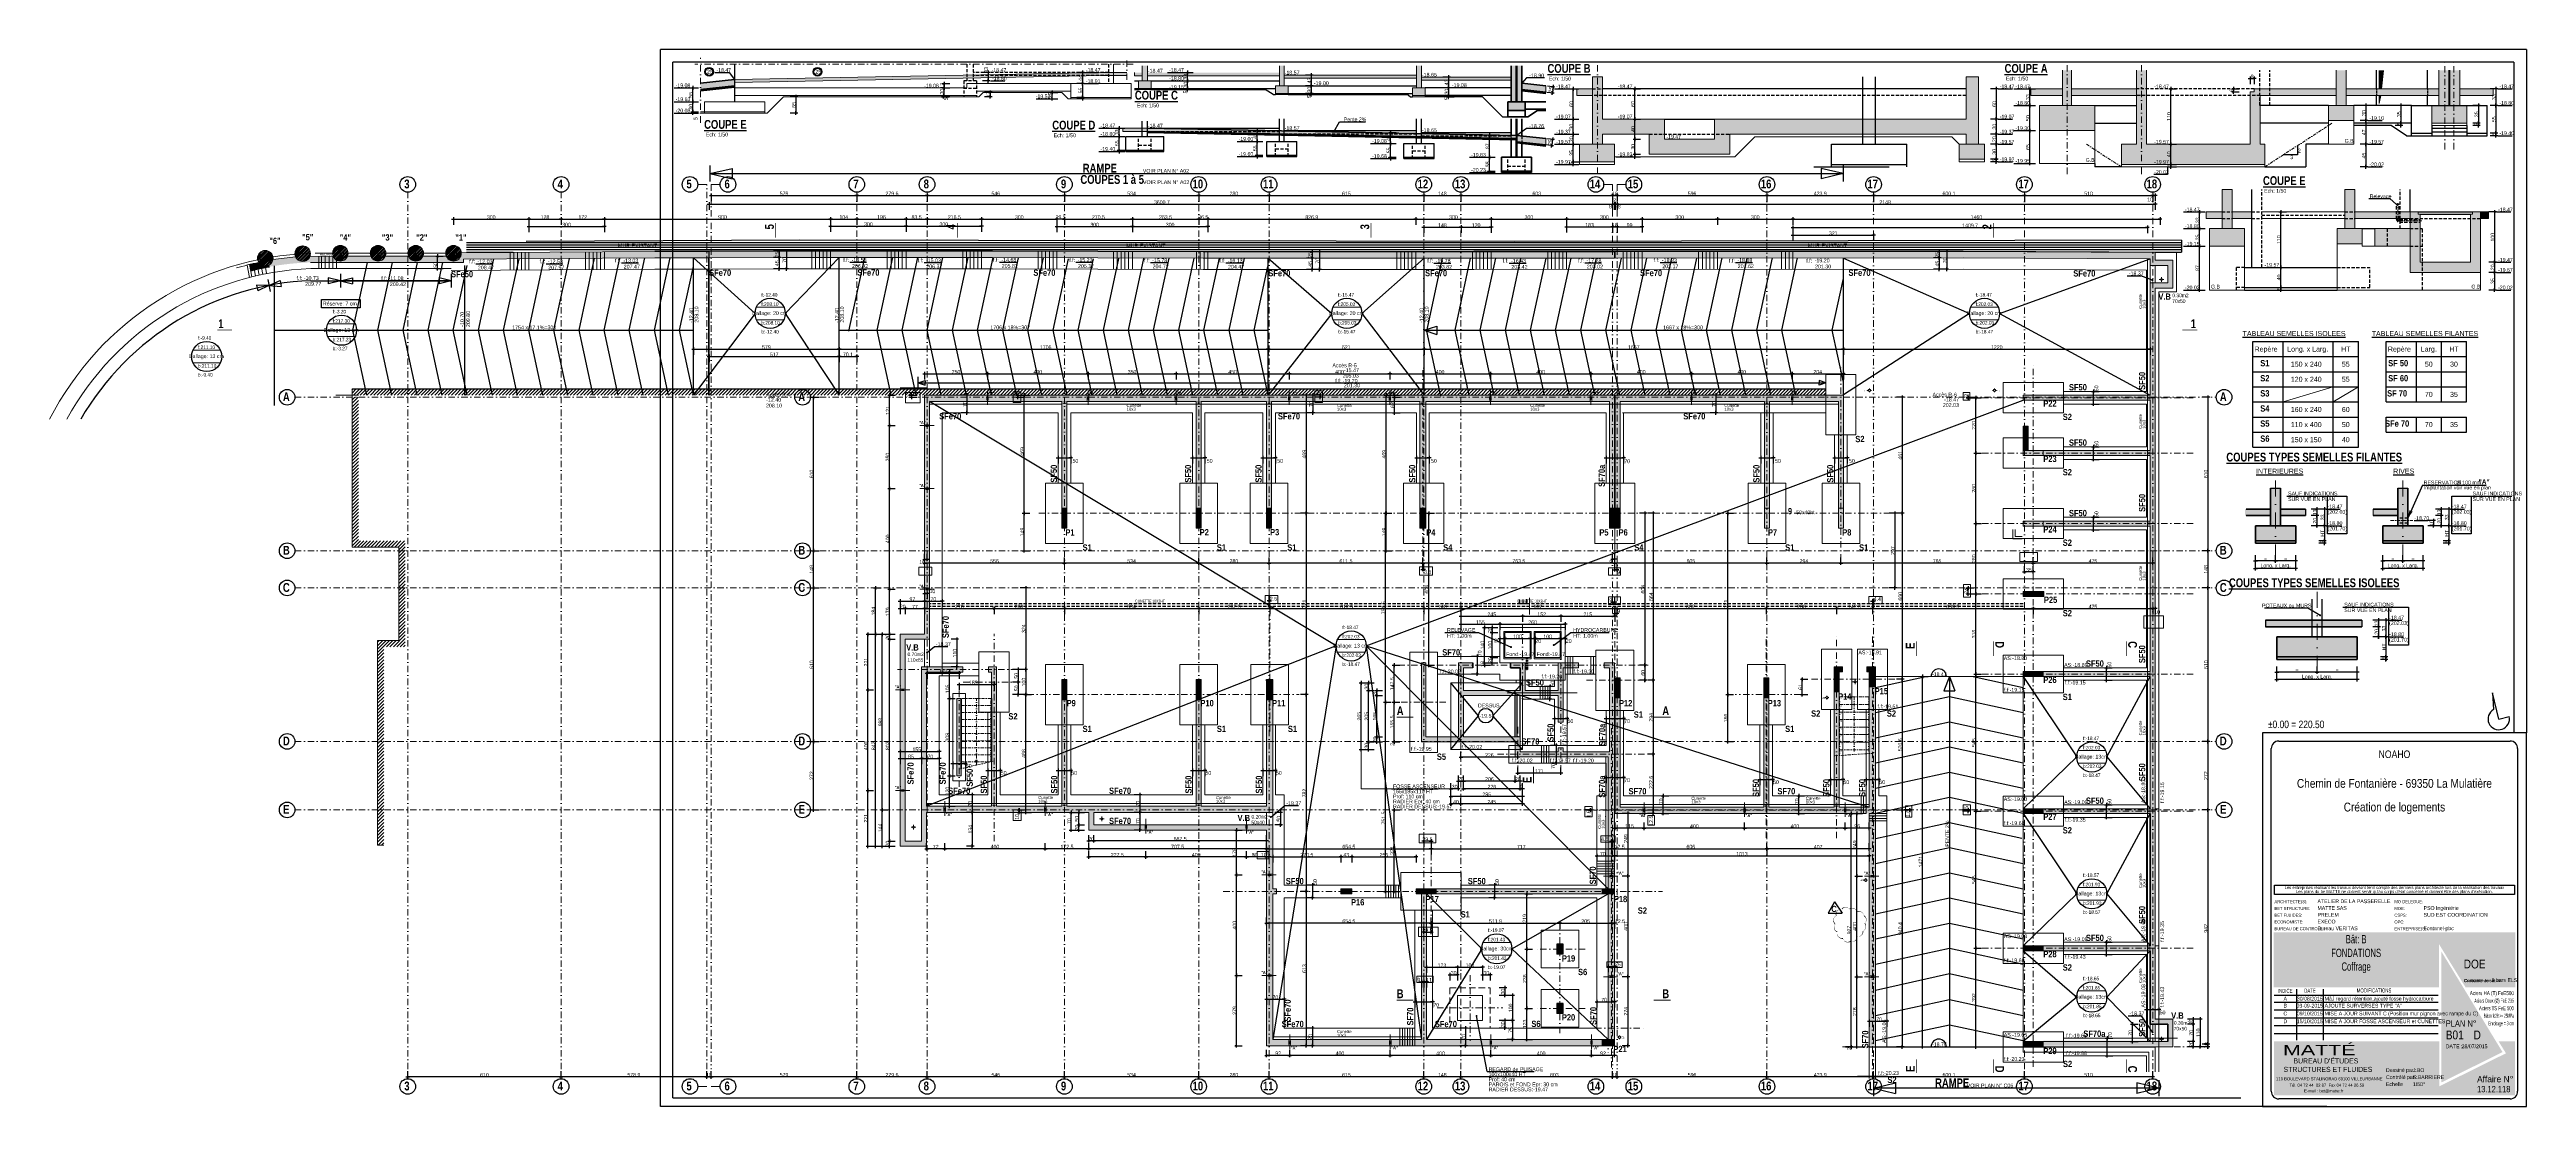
# Model space of a CAD drawing. Header units: centimetres. Extents: x -40 to 58779, y 2083 to 6283.
# Drawn here: x 48929 to 58779, y 2083 to 6283 of the extents above; entities that cross this region are included whole.
import ezdxf
from ezdxf.enums import TextEntityAlignment as Align

# ---------------------------------------------------------------- set-up
doc = ezdxf.new("R2010")
doc.units = ezdxf.units.CM
doc.header["$PDMODE"] = 1
doc.header["$PDSIZE"] = -2
for name, pattern in [('CACHEX2', [19.05, 12.7, -6.35]), ('TIRETPT2', [12.7, 6.35, -3.175, 0, -3.175]), ('TIRETPTX2', [50.8, 25.4, -12.7, 0, -12.7])]:
    doc.linetypes.add(name, pattern=pattern)
for name, color, linetype in [('01-cartouche', 7, 'Continuous'), ('01-cartouche-cage A', 7, 'Continuous'), ('01_cote_gen', 4, 'Continuous'), ('01_linteaux', 2, 'Continuous'), ('01_murs_sup', 2, 'CACHEX2'), ('01_poch_BN', 9, 'Continuous'), ('01_poch_murs', 253, 'Continuous'), ('01_poch_poteaux', 250, 'Continuous'), ('01_texte', 230, 'Continuous'), ('AA_COTES', 2, 'Continuous')]:
    doc.layers.add(name, color=color, linetype=linetype)
for name, color, linetype, lineweight in [('01_murs_coup', 5, 'Continuous', 60), ('01_PIEUX', 5, 'Continuous', 60), ('01_sem', 42, 'Continuous', 15), ('01_tram_axes', 2, 'TIRETPTX2', 9), ('B Général', 7, 'Continuous', 5), ('C ANNOTATIONS-prestations', 7, 'Continuous', 5)]:
    doc.layers.add(name, color=color, linetype=linetype, lineweight=lineweight)
doc.styles.add('ARIAL NA', font='ARIALN.TTF')
doc.styles.add('Arial Narrow', font='ARIALN.TTF')
doc.styles.add('cartouche', font='ARIALN.TTF', dxfattribs={"width": 0.01})
doc.styles.add('Eurostile', font='')
doc.styles.add('impact', font='impact.ttf')
doc.styles.add('MATTE_TXT', font='arial.ttf')
doc.styles.add('STYLE2', font='ARIALN.TTF')
doc.styles.add('stylemattecart', font='ARIALN.TTF')
doc.styles.get('Eurostile').set_extended_font_data('Eurostile')
doc.dimstyles.new('JB25', dxfattribs={"dimscale": 0.1, "dimtxt": 150, "dimasz": 15, "dimexe": 0.1, "dimexo": 0.1, "dimgap": 0.09, "dimtad": 1, "dimdec": 1, "dimlfac": 0.5, "dimdsep": 46, "dimtxsty": 'STYLE2', "dimblk1": 'BOND_G', "dimblk2": 'BOND_D', "dimsah": 1, "dimcen": 1.5, "dimdle": 0.01, "dimse1": 1, "dimse2": 1, "dimclrd": 4, "dimclre": 2, "dimclrt": 6, "dimazin": 2, "dimtfac": 2.333333, "dimtdec": 1, "dimtix": 1, "dimtmove": 2, "dimatfit": 3, "dimldrblk": 'BOND_G', "dimfxl": 1, "dimtolj": 1, "dimtzin": 0, "dimarcsym": 0})
doc.dimstyles.new('JB50', dxfattribs={"dimscale": 0.1, "dimtxt": 150, "dimasz": 15, "dimexe": 0.1, "dimexo": 0.1, "dimgap": 0.09, "dimtad": 1, "dimdec": 1, "dimdsep": 46, "dimtxsty": 'STYLE2', "dimblk1": 'BOND_G', "dimblk2": 'BOND_D', "dimsah": 1, "dimcen": 1.5, "dimdle": 0.01, "dimse1": 1, "dimse2": 1, "dimclrd": 4, "dimclre": 2, "dimclrt": 6, "dimazin": 2, "dimtfac": 2.333333, "dimtdec": 1, "dimtix": 1, "dimtmove": 2, "dimatfit": 3, "dimldrblk": 'BOND_G', "dimfxl": 1, "dimtolj": 1, "dimtzin": 0, "dimarcsym": 0})
pattern_1 = [(180, (36349.218, 4640.123), (-2e-15, -9.525), [])]
pattern_2 = [(180, (36349.218, 4640.123), (-2e-15, -9.525), [])]

# ---------------------------------------------------------------- blocks, each defined once
blk = doc.blocks.new('cartstruc')
at = {"layer": '01-cartouche-cage A', "linetype": 'Continuous'}
h = blk.add_hatch(color=9, dxfattribs=at)
h.dxf.hatch_style = 2
h.paths.add_polyline_path([(-43.6, 691.3), (-1004.8, 691.3), (-1004.8, 473.8), (-347.3, 473.8), (-347.3, 644.1), (-242.5, 473.8), (-43.6, 473.8)])
h.paths.add_polyline_path([(-951, 670.1), (-407.9, 670.1), (-407.9, 498.5), (-951, 498.5)], flags=24)
h.paths.add_polyline_path([(-223.9, 590.8), (-105, 590.8), (-105, 608.8), (-223.9, 608.8)], flags=24)
h.paths.add_polyline_path([(-224.7, 609.7), (-105.7, 609.7), (-105.7, 627.7), (-224.7, 627.7)], flags=24)
h.paths.add_polyline_path([(-226.3, 624.9), (-64.8, 624.9), (-64.8, 652.4), (-226.3, 652.4)], flags=24)
h.paths.add_polyline_path([(-226.3, 646.9), (-85, 646.9), (-85, 674.3), (-226.3, 674.3)], flags=24)
h = blk.add_hatch(color=1, dxfattribs=at)
h.dxf.hatch_style = 2
h.paths.add_polyline_path([(-338.4, 615.7), (-338.4, 95.5), (-95.1, 215.8)])
h.paths.add_polyline_path([(-318.9, 264.4), (-190.8, 265.4), (-191.1, 303.5), (-319.2, 302.5)], flags=24)
h.paths.add_polyline_path([(-326.5, 202.5), (-70.2, 203.9), (-70.5, 265.1), (-326.9, 263.8)], flags=9)
h = blk.add_hatch(color=8, dxfattribs=at)
h.dxf.hatch_style = 2
h.paths.add_polyline_path([(-45, 258.5), (-110.7, 258.5), (-81.6, 211.1), (-347.1, 79.6), (-347.1, 258.5), (-1003.4, 258.5), (-1003.4, 43.7), (-45, 43.7)])
h.paths.add_polyline_path([(-202.1, 89.1), (-60, 89.1), (-60, 127.9), (-202.1, 127.9)], flags=24)
h.paths.add_polyline_path([(-999.3, 201), (-637.8, 201), (-637.8, 47), (-999.3, 47)], flags=24)
h.paths.add_polyline_path([(-978.3, 193.3), (-435, 193.3), (-435, 254.8), (-978.3, 254.8)], flags=24)
h.paths.add_polyline_path([(-559.9, 135.5), (-504.8, 135.5), (-504.8, 166.4), (-559.9, 166.4)], flags=24)
h.paths.add_polyline_path([(-203.2, 50.3), (-56.6, 50.3), (-56.6, 88.6), (-203.2, 88.6)], flags=24)
h.paths.add_polyline_path([(-457.1, 55), (-402.4, 55), (-402.4, 85.9), (-457.1, 85.9)], flags=24)
h.paths.add_polyline_path([(-458.8, 92.7), (-404.1, 92.7), (-404.1, 123.6), (-458.8, 123.6)], flags=24)
h.paths.add_polyline_path([(-557.8, 55.3), (-498.9, 55.3), (-498.9, 86.2), (-557.8, 86.2)], flags=24)
h.paths.add_polyline_path([(-550.6, 93.7), (-498.3, 93.7), (-498.3, 124.6), (-550.6, 124.6)], flags=24)
h.paths.add_polyline_path([(-459.9, 172.5), (-408.3, 172.5), (-408.3, 203.4), (-459.9, 203.4)], flags=24)
h.paths.add_polyline_path([(-547.6, 175), (-500.7, 175), (-500.7, 205.9), (-547.6, 205.9)], flags=24)
h.paths.add_polyline_path([(-562.3, 213.8), (-499.3, 213.8), (-499.3, 244.7), (-562.3, 244.7)], flags=8)
h.paths.add_polyline_path([(-458.6, 213), (-411.3, 213), (-411.3, 243.9), (-458.6, 243.9)], flags=24)
h.paths.add_polyline_path([(-457.7, 133.4), (-405.4, 133.4), (-405.4, 164.4), (-457.7, 164.4)], flags=24)
for p, q in [((0, 1485), (-1050, 1485)), ((-1050, 1485), (-1050, 0)), ((0, 0), (0, 1485)), ((-1050, 0), (0, 0))]:
    blk.add_line(p, q, dxfattribs=at)
at = {"layer": '01-cartouche-cage A', "color": 7, "linetype": 'Continuous'}
for p, q in [((-1015, 60), (-1015, 1422)), ((-985, 1452), (-65, 1452)), ((-35, 1422), (-35, 292.1)), ((-35, 292.1), (-35, 60)), ((-65, 30), (-985, 30))]:
    blk.add_line(p, q, dxfattribs=at)
at = {"layer": '01-cartouche-cage A', "color": 7}
for p, q in [((-1002.2, 879.3), (-48.1, 879.3)), ((-1002.2, 842.3), (-1002.2, 879.3)), ((-48.1, 842.3), (-1002.2, 842.3)), ((-48.1, 879.3), (-48.1, 842.3))]:
    blk.add_line(p, q, dxfattribs=at)
at = {"layer": '01-cartouche-cage A', "color": 8}
for p, q in [((-1003.6, 442.3), (-351, 442.3)), ((-1003.6, 414.4), (-351, 414.4)), ((-914.7, 466.6), (-914.7, 263.2)), ((-809.1, 466.6), (-809.1, 263.2)), ((-1003.6, 383.3), (-351, 383.3)), ((-1003.6, 352.2), (-351, 352.2)), ((-1003.6, 321.1), (-351, 321.1)), ((-1003.6, 290), (-351, 290))]:
    blk.add_line(p, q, dxfattribs=at)
at = {"layer": '01-cartouche-cage A', "color": 7, "linetype": 'Continuous'}
for centre, start, end in [((-985, 1422), 90, 180), ((-65, 1422), 0, 90), ((-985, 60), 180, 270), ((-65, 60), 270, 0)]:
    blk.add_arc(centre, 30, start, end, dxfattribs=at)
at = {"layer": '01-cartouche-cage A', "color": 8, "style": 'cartouche'}
for s, p in [('ARCHITECTE(S):', (-1002.2, 807.7)), ('BET STRUCTURE:', (-1002.2, 780.9)), ('MO DELEGUE:', (-525.1, 807.7)), ('MOE:', (-525.1, 780.9)), ('BET FLUIDES:', (-1002.2, 753.9)), ('ECONOMISTE:', (-1002.2, 727.1)), ('BUREAU DE CONTROLE:', (-1002.2, 700.3)), ('OPC:', (-525.1, 727.1)), ('CSPS:', (-525.1, 753.9)), ('ENTREPRISE(S):', (-525.1, 700.3))]:
    blk.add_text(s, height=12, dxfattribs=at).set_placement(p)
at = {"layer": '01-cartouche-cage A', "color": 7, "style": 'stylemattecart'}
for s, p in [('Les entreprises réalisant les travaux devront tenir compte des derniers plans architecte lors de la réalisation des travaux', (-525.1, 869.8)), ("Les plans du be MATTE ne doivent servir qu'au corps d'état concerné et doivent être des plans d'exécution.", (-525.1, 853.7))]:
    blk.add_text(s, height=12, dxfattribs=at).set_placement(p, align=Align.MIDDLE_CENTER)
for s, height, p in [('Contrainte de sol:', 12, (-249.5, 493.8)), ('Contrainte sur le sol:', 12, (-246.5, 494.4)), ('119 BOULEVARD STALINGRAD 69100 VILLEURBANNE', 12, (-995.8, 103.8)), ('Contrôlé par :', 15, (-558.6, 108.9)), ('Dessiné par :', 15, (-558.6, 137)), ('Tél. 04 72 44  02 87  Fax 04 72 44 26 59', 12, (-942.6, 78.4)), ('E-mail : bet@matte.fr', 12, (-884.2, 55.6)), ('Echelle         :', 15, (-558.6, 80.8))]:
    blk.add_text(s, height=height, dxfattribs=at).set_placement(p)
for s, height, width, p, p2 in [('INDICE', 16, 0.941138, (-988.7, 451.3), (-930.3, 451.3)), ('DATE', 16, 0.922192, (-883.4, 452), (-838.3, 452)), ('MODIFICATIONS', 16, 0.943218, (-674.7, 452.8), (-537.3, 452.8)), ('Aciers HA (T) FeE500', 16, 0.978863, (-225.4, 442.3), (-49.9, 442.3)), ('Aciers Doux (Ø) FeE 235', 16, 0.76709, (-207, 412.3), (-49.9, 412.3)), ('Aciers TS FeE 500', 16, 0.901377, (-188.6, 382.3), (-49.9, 382.3)), ('Béton fc28 >= 25MPa', 16, 0.678142, (-170.1, 352.3), (-49.9, 352.3)), ('Enrobage = 3 cm', 16, 0.726904, (-151.7, 322.3), (-49.9, 322.3)), ('Affaire N°', 25, 1.15762, (-196.3, 96), (-51.1, 96))]:
    blk.add_text(s, height=height, dxfattribs=dict(at, width=width)).set_placement(p, p2, align=Align.FIT)
at = {"layer": '01-cartouche-cage A', "color": 255, "style": 'stylemattecart'}
for s, height, p in [('PLAN N°', 25, (-321, 317.2)), ('DATE :', 15, (-321, 231.2)), ('STRUCTURES ET FLUIDES', 20, (-966.1, 137.2)), ("BUREAU D'ÉTUDES", 20, (-926.6, 170.9))]:
    blk.add_text(s, height=height, dxfattribs=at).set_placement(p)
at = {"layer": '01-cartouche-cage A', "color": 255, "style": 'stylemattecart', "width": 1.812358}
blk.add_text('MATTÉ', height=41, dxfattribs=at).set_placement((-968, 203.6), (-679.6, 203.6), align=Align.FIT)
at = {"layer": '01-cartouche-cage A', "color": 7, "style": 'stylemattecart'}
for tag, height, p in [('NOMCLIENT', 30, (-525, 1399.6)), ('ADRESSE1CLIENT', 25, (-525, 1326.7)), ('ADRESSE2CLIENT', 25, (-525, 1283.9)), ('NOMAFFAIRE1', 45, (-525.1, 1189.8)), ('NOMAFFAIRE2', 45, (-525.1, 1110.4)), ('NOMAFFAIRE3', 45, (-525.1, 1031.7)), ('ADRESSE1AFFAIRE', 20, (-525.1, 943.3)), ('ADRESSE2AFFAIRE', 20, (-525.1, 909.2)), ('INDICE-A', 15, (-959.1, 428.4)), ('INDICE-B', 15, (-959.1, 400.5)), ('DATE-A', 15, (-861.9, 428.4)), ('DATE-B', 15, (-861.9, 400.5)), ('INDICE-C', 15, (-959.1, 369.4)), ('INDICE-D', 15, (-959.1, 338.3)), ('INDICE-E', 15, (-959.1, 307.2)), ('DATE-C', 15, (-861.9, 369.4)), ('DATE-D', 15, (-861.9, 338.3)), ('DATE-E', 15, (-861.9, 307.2)), ('INDICE-F', 15, (-959.1, 276.1)), ('DATE-F', 15, (-861.9, 276.1))]:
    blk.add_attdef(tag, text='', height=height, dxfattribs=at).set_placement(p, align=Align.MIDDLE_CENTER)
for tag, height, p in [('NOMARCHI', 15, (-831.1, 803.3)), ('BETSTRUCTURE', 15, (-831.1, 776.5)), ('MODEL', 15, (-408.9, 803.3)), ('MOE', 15, (-408.9, 776.5)), ('BETFLUIDES', 15, (-831.1, 749.5)), ('ECONOMISTE', 15, (-831.1, 722.7)), ('BDC', 15, (-831.1, 695.9)), ('CSPS', 15, (-408.9, 749.5)), ('OPC', 15, (-408.9, 722.7)), ('NOMENTREPRISE', 15, (-408.9, 695.9)), ('NUMBAT', 27, (-249.5, 614.7)), ('PHASE', 35, (-249.5, 537.9)), ('CONT-SOL', 12, (-138.6, 490.2)), ('NOMDESS', 15, (-451.8, 132.3)), ('NOMING', 15, (-451.8, 104.3)), ('ECH', 15, (-451.8, 76.3)), ('NUMAFF', 25, (-196.3, 48.9))]:
    blk.add_attdef(tag, text='', height=height, dxfattribs=at).set_placement(p, align=Align.BOTTOM_LEFT)
at = {"layer": '01-cartouche-cage A', "color": 7, "style": 'stylemattecart', "width": 0.8}
for tag, p in [('TITRTEPLAN1', (-677.3, 664.6)), ('TITRTEPLAN2', (-677.3, 610.2)), ('TITRTEPLAN3', (-677.3, 556)), ('TITRTEPLAN4', (-677.3, 501.4))]:
    blk.add_attdef(tag, text='', height=33, dxfattribs=at).set_placement(p, align=Align.MIDDLE_CENTER)
at = {"layer": '01-cartouche-cage A', "color": 7, "style": 'stylemattecart'}
for tag, p in [('MODIF-A', (-802.6, 428.4)), ('MODIF-B', (-802.6, 400.5)), ('MODIF-C', (-802.6, 369.4)), ('MODIF-D', (-802.6, 338.3)), ('MODIF-E', (-802.6, 307.2)), ('MODIF-F', (-802.6, 276.1))]:
    blk.add_attdef(tag, text='', height=15, dxfattribs=at).set_placement(p, align=Align.MIDDLE_LEFT)
at = {"layer": '01-cartouche-cage A', "color": 255, "style": 'stylemattecart'}
for tag, height, p in [('N°P', 35, (-321, 256)), ('IP', 35, (-210.3, 256)), ('DATEPLAN', 15, (-257.7, 226.8))]:
    blk.add_attdef(tag, text='', height=height, dxfattribs=at).set_placement(p, align=Align.BOTTOM_LEFT)
blk = doc.blocks.new('EP')
at = {"layer": 'B Général', "color": 7, "linetype": 'Continuous', "lineweight": 5}
for p, q in [((-7.5, 0), (-2.5, 0)), ((0, 7.5), (0, 2.5)), ((7.5, 0), (2.5, 0)), ((0, -7.5), (0, -2.5))]:
    blk.add_line(p, q, dxfattribs=at)
at = {"layer": 'B Général', "color": 7, "linetype": 'Continuous', "lineweight": 5, "flags": 128}
for points in [[(-5, 0, -1), (5, 0, -1)], [(-4.3, 0, -1), (4.3, 0, -1)]]:
    blk.add_lwpolyline(points, format="xyb", close=True, dxfattribs=at)
at = {"layer": 'C ANNOTATIONS-prestations', "insert": (7.5, 4), "char_height": 7.06, "attachment_point": 1, "line_spacing_factor": 0.894142, "style": 'Eurostile'}
blk.add_mtext('EP', dxfattribs=at)
blk = doc.blocks.new('BOND_G')
at = {"layer": 'AA_COTES', "color": 0}
for p, q in [((5, 0), (-5, 0)), ((1.8, 1.8), (-1.8, -1.8)), ((0, -5), (0, 15))]:
    blk.add_line(p, q, dxfattribs=at)
blk = doc.blocks.new('BOND_D')
at = {"layer": 'AA_COTES', "color": 0}
for p, q in [((5, 0), (-5, 0)), ((-1.8, -1.8), (1.8, 1.8)), ((0, 5), (0, -15))]:
    blk.add_line(p, q, dxfattribs=at)
blk = doc.blocks.new('*D1463')
at = {"layer": '01_cote_gen', "color": 4, "lineweight": -2, "transparency": 16777216}
blk.add_line((52941.4, 3418.5), (52988.4, 3418.5), dxfattribs=at)
at = {"layer": 'Defpoints', "color": 0, "lineweight": 0, "transparency": 16777216}
for p in [(52939.9, 3421.8), (52989.9, 3421.8), (52989.9, 3418.5)]:
    blk.add_point(p, dxfattribs=at)
at = {"layer": '01_cote_gen', "color": 4, "lineweight": -2, "transparency": 16777216, "xscale": 1.5, "yscale": 1.5, "zscale": 1.5, "rotation": 180}
blk.add_blockref('BOND_G', (52939.9, 3418.5), dxfattribs=at)
at = {"layer": '01_cote_gen', "color": 4, "lineweight": -2, "transparency": 16777216, "xscale": 1.5, "yscale": 1.5, "zscale": 1.5}
blk.add_blockref('BOND_D', (52989.9, 3418.5), dxfattribs=at)
at = {"layer": '01_cote_gen', "color": 6, "lineweight": 0, "transparency": 16777216, "insert": (53003.5, 3408.4), "char_height": 15, "attachment_point": 5, "style": 'STYLE2'}
blk.add_mtext('\\A1;50', dxfattribs=at)
blk = doc.blocks.new('*D1464')
at = {"layer": '01_cote_gen', "color": 4, "lineweight": -2, "transparency": 16777216}
blk.add_line((53475.4, 3418.5), (53522.4, 3418.5), dxfattribs=at)
at = {"layer": 'Defpoints', "color": 0, "lineweight": 0, "transparency": 16777216}
for p in [(53473.9, 3421.8), (53523.9, 3421.8), (53523.9, 3418.5)]:
    blk.add_point(p, dxfattribs=at)
at = {"layer": '01_cote_gen', "color": 4, "lineweight": -2, "transparency": 16777216, "xscale": 1.5, "yscale": 1.5, "zscale": 1.5, "rotation": 180}
blk.add_blockref('BOND_G', (53473.9, 3418.5), dxfattribs=at)
at = {"layer": '01_cote_gen', "color": 4, "lineweight": -2, "transparency": 16777216, "xscale": 1.5, "yscale": 1.5, "zscale": 1.5}
blk.add_blockref('BOND_D', (53523.9, 3418.5), dxfattribs=at)
at = {"layer": '01_cote_gen', "color": 6, "lineweight": 0, "transparency": 16777216, "insert": (53537.5, 3408.4), "char_height": 15, "attachment_point": 5, "style": 'STYLE2'}
blk.add_mtext('\\A1;50', dxfattribs=at)
blk = doc.blocks.new('*D1465')
at = {"layer": '01_cote_gen', "color": 4, "lineweight": -2, "transparency": 16777216}
blk.add_line((53755.4, 3418.5), (53802.4, 3418.5), dxfattribs=at)
at = {"layer": 'Defpoints', "color": 0, "lineweight": 0, "transparency": 16777216}
for p in [(53753.9, 3421.8), (53803.9, 3421.8), (53803.9, 3418.5)]:
    blk.add_point(p, dxfattribs=at)
at = {"layer": '01_cote_gen', "color": 4, "lineweight": -2, "transparency": 16777216, "xscale": 1.5, "yscale": 1.5, "zscale": 1.5, "rotation": 180}
blk.add_blockref('BOND_G', (53753.9, 3418.5), dxfattribs=at)
at = {"layer": '01_cote_gen', "color": 4, "lineweight": -2, "transparency": 16777216, "xscale": 1.5, "yscale": 1.5, "zscale": 1.5}
blk.add_blockref('BOND_D', (53803.9, 3418.5), dxfattribs=at)
at = {"layer": '01_cote_gen', "color": 6, "lineweight": 0, "transparency": 16777216, "insert": (53817.5, 3408.4), "char_height": 15, "attachment_point": 5, "style": 'STYLE2'}
blk.add_mtext('\\A1;50', dxfattribs=at)
blk = doc.blocks.new('*D1466')
at = {"layer": '01_cote_gen', "color": 4, "lineweight": -2, "transparency": 16777216}
blk.add_line((52522.4, 3445.7), (52569.4, 3445.7), dxfattribs=at)
at = {"layer": 'Defpoints', "color": 0, "lineweight": 0, "transparency": 16777216}
for p in [(52520.9, 3449), (52570.9, 3449), (52570.9, 3445.7)]:
    blk.add_point(p, dxfattribs=at)
at = {"layer": '01_cote_gen', "color": 4, "lineweight": -2, "transparency": 16777216, "xscale": 1.5, "yscale": 1.5, "zscale": 1.5, "rotation": 180}
blk.add_blockref('BOND_G', (52520.9, 3445.7), dxfattribs=at)
at = {"layer": '01_cote_gen', "color": 4, "lineweight": -2, "transparency": 16777216, "xscale": 1.5, "yscale": 1.5, "zscale": 1.5}
blk.add_blockref('BOND_D', (52570.9, 3445.7), dxfattribs=at)
at = {"layer": '01_cote_gen', "color": 6, "lineweight": 0, "transparency": 16777216, "insert": (52584.5, 3435.6), "char_height": 15, "attachment_point": 5, "style": 'STYLE2'}
blk.add_mtext('\\A1;50', dxfattribs=at)
blk = doc.blocks.new('*D1467')
at = {"layer": '01_cote_gen', "color": 4, "lineweight": -2, "transparency": 16777216}
blk.add_line((57111.4, 2285.9), (57111.4, 2352.9), dxfattribs=at)
at = {"layer": 'Defpoints', "color": 0, "lineweight": 0, "transparency": 16777216}
for p in [(57111.4, 2354.4), (57121.1, 2354.4), (57121.1, 2284.4)]:
    blk.add_point(p, dxfattribs=at)
at = {"layer": '01_cote_gen', "color": 4, "lineweight": -2, "transparency": 16777216, "xscale": 1.5, "yscale": 1.5, "zscale": 1.5}
for name, p, rotation in [('BOND_D', (57111.4, 2354.4), 90), ('BOND_G', (57111.4, 2284.4), 270)]:
    blk.add_blockref(name, p, dxfattribs=dict(at, rotation=rotation))
at = {"layer": '01_cote_gen', "color": 6, "lineweight": 0, "transparency": 16777216, "insert": (57123.3, 2366.8), "char_height": 15, "attachment_point": 5, "rotation": 90, "style": 'STYLE2'}
blk.add_mtext('\\A1;70', dxfattribs=at)
blk = doc.blocks.new('*D1468')
at = {"layer": '01_cote_gen', "color": 4, "lineweight": -2, "transparency": 16777216}
blk.add_line((57108.8, 3777.9), (57108.8, 3824.9), dxfattribs=at)
at = {"layer": 'Defpoints', "color": 0, "lineweight": 0, "transparency": 16777216}
for p in [(57108.8, 3826.4), (57118.5, 3826.4), (57118.5, 3776.4)]:
    blk.add_point(p, dxfattribs=at)
at = {"layer": '01_cote_gen', "color": 4, "lineweight": -2, "transparency": 16777216, "xscale": 1.5, "yscale": 1.5, "zscale": 1.5}
for name, p, rotation in [('BOND_D', (57108.8, 3826.4), 90), ('BOND_G', (57108.8, 3776.4), 270)]:
    blk.add_blockref(name, p, dxfattribs=dict(at, rotation=rotation))
at = {"layer": '01_cote_gen', "color": 6, "lineweight": 0, "transparency": 16777216, "insert": (57120.8, 3838.8), "char_height": 15, "attachment_point": 5, "rotation": 90, "style": 'STYLE2'}
blk.add_mtext('\\A1;50', dxfattribs=at)
blk = doc.blocks.new('*D1469')
at = {"layer": '01_cote_gen', "color": 4, "lineweight": -2, "transparency": 16777216}
blk.add_line((57057.2, 4375.9), (57057.2, 4422.9), dxfattribs=at)
at = {"layer": 'Defpoints', "color": 0, "lineweight": 0, "transparency": 16777216}
for p in [(57057.2, 4424.4), (57066.8, 4424.4), (57066.8, 4374.4)]:
    blk.add_point(p, dxfattribs=at)
at = {"layer": '01_cote_gen', "color": 4, "lineweight": -2, "transparency": 16777216, "xscale": 1.5, "yscale": 1.5, "zscale": 1.5}
for name, p, rotation in [('BOND_D', (57057.2, 4424.4), 90), ('BOND_G', (57057.2, 4374.4), 270)]:
    blk.add_blockref(name, p, dxfattribs=dict(at, rotation=rotation))
at = {"layer": '01_cote_gen', "color": 6, "lineweight": 0, "transparency": 16777216, "insert": (57069.1, 4436.8), "char_height": 15, "attachment_point": 5, "rotation": 90, "style": 'STYLE2'}
blk.add_mtext('\\A1;50', dxfattribs=at)
blk = doc.blocks.new('*D1470')
at = {"layer": '01_cote_gen', "color": 4, "lineweight": -2, "transparency": 16777216}
blk.add_line((57057.2, 4655.9), (57057.2, 4702.9), dxfattribs=at)
at = {"layer": 'Defpoints', "color": 0, "lineweight": 0, "transparency": 16777216}
for p in [(57057.2, 4704.4), (57066.8, 4704.4), (57066.8, 4654.4)]:
    blk.add_point(p, dxfattribs=at)
at = {"layer": '01_cote_gen', "color": 4, "lineweight": -2, "transparency": 16777216, "xscale": 1.5, "yscale": 1.5, "zscale": 1.5}
for name, p, rotation in [('BOND_D', (57057.2, 4704.4), 90), ('BOND_G', (57057.2, 4654.4), 270)]:
    blk.add_blockref(name, p, dxfattribs=dict(at, rotation=rotation))
at = {"layer": '01_cote_gen', "color": 6, "lineweight": 0, "transparency": 16777216, "insert": (57069.1, 4716.8), "char_height": 15, "attachment_point": 5, "rotation": 90, "style": 'STYLE2'}
blk.add_mtext('\\A1;50', dxfattribs=at)
blk = doc.blocks.new('*D1471')
at = {"layer": '01_cote_gen', "color": 4, "lineweight": -2, "transparency": 16777216}
blk.add_line((57057.2, 4875.9), (57057.2, 4922.9), dxfattribs=at)
at = {"layer": 'Defpoints', "color": 0, "lineweight": 0, "transparency": 16777216}
for p in [(57057.2, 4924.4), (57066.8, 4924.4), (57066.8, 4874.4)]:
    blk.add_point(p, dxfattribs=at)
at = {"layer": '01_cote_gen', "color": 4, "lineweight": -2, "transparency": 16777216, "xscale": 1.5, "yscale": 1.5, "zscale": 1.5}
for name, p, rotation in [('BOND_D', (57057.2, 4924.4), 90), ('BOND_G', (57057.2, 4874.4), 270)]:
    blk.add_blockref(name, p, dxfattribs=dict(at, rotation=rotation))
at = {"layer": '01_cote_gen', "color": 6, "lineweight": 0, "transparency": 16777216, "insert": (57069.1, 4936.8), "char_height": 15, "attachment_point": 5, "rotation": 90, "style": 'STYLE2'}
blk.add_mtext('\\A1;50', dxfattribs=at)
blk = doc.blocks.new('*D1472')
at = {"layer": '01_cote_gen', "color": 4, "lineweight": -2, "transparency": 16777216}
blk.add_line((57269.3, 2468.6), (57316.3, 2468.6), dxfattribs=at)
at = {"layer": 'Defpoints', "color": 0, "lineweight": 0, "transparency": 16777216}
for p in [(57317.8, 2504.3), (57317.8, 2468.6), (57267.8, 2452.3)]:
    blk.add_point(p, dxfattribs=at)
at = {"layer": '01_cote_gen', "color": 4, "lineweight": -2, "transparency": 16777216, "xscale": 1.5, "yscale": 1.5, "zscale": 1.5, "rotation": 180}
blk.add_blockref('BOND_G', (57267.8, 2468.6), dxfattribs=at)
at = {"layer": '01_cote_gen', "color": 4, "lineweight": -2, "transparency": 16777216, "xscale": 1.5, "yscale": 1.5, "zscale": 1.5}
blk.add_blockref('BOND_D', (57317.8, 2468.6), dxfattribs=at)
at = {"layer": '01_cote_gen', "color": 6, "lineweight": 0, "transparency": 16777216, "insert": (57332.1, 2456.2), "char_height": 15, "attachment_point": 5, "style": 'STYLE2'}
blk.add_mtext('\\A1;50', dxfattribs=at)
blk = doc.blocks.new('*D1474')
at = {"layer": '01_cote_gen', "color": 4, "lineweight": -2, "transparency": 16777216}
blk.add_line((54395.4, 5703), (54540.4, 5703), dxfattribs=at)
at = {"layer": 'Defpoints', "color": 0, "lineweight": 0, "transparency": 16777216}
for p in [(54393.9, 5670.6), (54541.9, 5703), (54541.9, 5670.6)]:
    blk.add_point(p, dxfattribs=at)
at = {"layer": '01_cote_gen', "color": 4, "lineweight": -2, "transparency": 16777216, "xscale": 1.5, "yscale": 1.5, "zscale": 1.5, "rotation": 180}
blk.add_blockref('BOND_G', (54393.9, 5703), dxfattribs=at)
at = {"layer": '01_cote_gen', "color": 4, "lineweight": -2, "transparency": 16777216, "xscale": 1.5, "yscale": 1.5, "zscale": 1.5}
blk.add_blockref('BOND_D', (54541.9, 5703), dxfattribs=at)
at = {"layer": '01_cote_gen', "color": 6, "transparency": 16777216, "insert": (54467.9, 5710.7), "char_height": 15, "attachment_point": 5, "style": 'STYLE2'}
blk.add_mtext('\\A1;148', dxfattribs=at)
blk = doc.blocks.new('*D1475')
at = {"layer": '01_cote_gen', "color": 4, "lineweight": -2, "transparency": 16777216}
blk.add_line((53780.4, 5703), (54392.4, 5703), dxfattribs=at)
at = {"layer": 'Defpoints', "color": 0, "lineweight": 0, "transparency": 16777216}
for p in [(53778.9, 5623.7), (54393.9, 5703), (54393.9, 5600.1)]:
    blk.add_point(p, dxfattribs=at)
at = {"layer": '01_cote_gen', "color": 4, "lineweight": -2, "transparency": 16777216, "xscale": 1.5, "yscale": 1.5, "zscale": 1.5, "rotation": 180}
blk.add_blockref('BOND_G', (53778.9, 5703), dxfattribs=at)
at = {"layer": '01_cote_gen', "color": 4, "lineweight": -2, "transparency": 16777216, "xscale": 1.5, "yscale": 1.5, "zscale": 1.5}
blk.add_blockref('BOND_D', (54393.9, 5703), dxfattribs=at)
at = {"layer": '01_cote_gen', "color": 6, "transparency": 16777216, "insert": (54086.4, 5710.7), "char_height": 15, "attachment_point": 5, "style": 'STYLE2'}
blk.add_mtext('\\A1;615', dxfattribs=at)
blk = doc.blocks.new('*D1476')
at = {"layer": '01_cote_gen', "color": 4, "lineweight": -2, "transparency": 16777216}
blk.add_line((53500.4, 5703), (53777.4, 5703), dxfattribs=at)
at = {"layer": 'Defpoints', "color": 0, "lineweight": 0, "transparency": 16777216}
for p in [(53498.9, 5628.5), (53778.9, 5703), (53778.9, 5628.5)]:
    blk.add_point(p, dxfattribs=at)
at = {"layer": '01_cote_gen', "color": 4, "lineweight": -2, "transparency": 16777216, "xscale": 1.5, "yscale": 1.5, "zscale": 1.5, "rotation": 180}
blk.add_blockref('BOND_G', (53498.9, 5703), dxfattribs=at)
at = {"layer": '01_cote_gen', "color": 4, "lineweight": -2, "transparency": 16777216, "xscale": 1.5, "yscale": 1.5, "zscale": 1.5}
blk.add_blockref('BOND_D', (53778.9, 5703), dxfattribs=at)
at = {"layer": '01_cote_gen', "color": 6, "transparency": 16777216, "insert": (53638.9, 5710.7), "char_height": 15, "attachment_point": 5, "style": 'STYLE2'}
blk.add_mtext('\\A1;280', dxfattribs=at)
blk = doc.blocks.new('*D1477')
at = {"layer": '01_cote_gen', "color": 4, "lineweight": -2, "transparency": 16777216}
blk.add_line((52966.4, 5703), (53497.4, 5703), dxfattribs=at)
at = {"layer": 'Defpoints', "color": 0, "lineweight": 0, "transparency": 16777216}
for p in [(53498.9, 5703), (52964.9, 5588.3), (53498.9, 5588.3)]:
    blk.add_point(p, dxfattribs=at)
at = {"layer": '01_cote_gen', "color": 4, "lineweight": -2, "transparency": 16777216, "xscale": 1.5, "yscale": 1.5, "zscale": 1.5, "rotation": 180}
blk.add_blockref('BOND_G', (52964.9, 5703), dxfattribs=at)
at = {"layer": '01_cote_gen', "color": 4, "lineweight": -2, "transparency": 16777216, "xscale": 1.5, "yscale": 1.5, "zscale": 1.5}
blk.add_blockref('BOND_D', (53498.9, 5703), dxfattribs=at)
at = {"layer": '01_cote_gen', "color": 6, "transparency": 16777216, "insert": (53231.9, 5710.7), "char_height": 15, "attachment_point": 5, "style": 'STYLE2'}
blk.add_mtext('\\A1;534', dxfattribs=at)
blk = doc.blocks.new('*D1478')
at = {"layer": '01_cote_gen', "color": 4, "lineweight": -2, "transparency": 16777216}
blk.add_line((52420.4, 5703), (52963.4, 5703), dxfattribs=at)
at = {"layer": 'Defpoints', "color": 0, "lineweight": 0, "transparency": 16777216}
for p in [(52418.9, 5675.4), (52964.9, 5703), (52964.9, 5680.5)]:
    blk.add_point(p, dxfattribs=at)
at = {"layer": '01_cote_gen', "color": 4, "lineweight": -2, "transparency": 16777216, "xscale": 1.5, "yscale": 1.5, "zscale": 1.5, "rotation": 180}
blk.add_blockref('BOND_G', (52418.9, 5703), dxfattribs=at)
at = {"layer": '01_cote_gen', "color": 4, "lineweight": -2, "transparency": 16777216, "xscale": 1.5, "yscale": 1.5, "zscale": 1.5}
blk.add_blockref('BOND_D', (52964.9, 5703), dxfattribs=at)
at = {"layer": '01_cote_gen', "color": 6, "transparency": 16777216, "insert": (52691.9, 5710.7), "char_height": 15, "attachment_point": 5, "style": 'STYLE2'}
blk.add_mtext('\\A1;546', dxfattribs=at)
blk = doc.blocks.new('*D1479')
at = {"layer": '01_cote_gen', "color": 4, "lineweight": -2, "transparency": 16777216}
blk.add_line((54543.4, 5703), (55143.4, 5703), dxfattribs=at)
at = {"layer": 'Defpoints', "color": 0, "lineweight": 0, "transparency": 16777216}
for p in [(54541.9, 5680.5), (55144.9, 5703), (55144.9, 5703)]:
    blk.add_point(p, dxfattribs=at)
at = {"layer": '01_cote_gen', "color": 4, "lineweight": -2, "transparency": 16777216, "xscale": 1.5, "yscale": 1.5, "zscale": 1.5, "rotation": 180}
blk.add_blockref('BOND_G', (54541.9, 5703), dxfattribs=at)
at = {"layer": '01_cote_gen', "color": 4, "lineweight": -2, "transparency": 16777216, "xscale": 1.5, "yscale": 1.5, "zscale": 1.5}
blk.add_blockref('BOND_D', (55144.9, 5703), dxfattribs=at)
at = {"layer": '01_cote_gen', "color": 6, "transparency": 16777216, "insert": (54843.4, 5710.7), "char_height": 15, "attachment_point": 5, "style": 'STYLE2'}
blk.add_mtext('\\A1;603', dxfattribs=at)
blk = doc.blocks.new('*D1480')
at = {"layer": '01_cote_gen', "color": 4, "lineweight": -2, "transparency": 16777216}
blk.add_line((55146.4, 5703), (55161.4, 5703), dxfattribs=at)
at = {"layer": 'Defpoints', "color": 0, "lineweight": 0, "transparency": 16777216}
for p in [(55144.9, 5680.5), (55162.9, 5703), (55162.9, 5695.9)]:
    blk.add_point(p, dxfattribs=at)
at = {"layer": '01_cote_gen', "color": 4, "lineweight": -2, "transparency": 16777216, "xscale": 1.5, "yscale": 1.5, "zscale": 1.5, "rotation": 180}
blk.add_blockref('BOND_G', (55144.9, 5703), dxfattribs=at)
at = {"layer": '01_cote_gen', "color": 4, "lineweight": -2, "transparency": 16777216, "xscale": 1.5, "yscale": 1.5, "zscale": 1.5}
blk.add_blockref('BOND_D', (55162.9, 5703), dxfattribs=at)
at = {"layer": '01_cote_gen', "color": 6, "transparency": 16777216, "insert": (55153.9, 5710.7), "char_height": 15, "attachment_point": 5, "style": 'STYLE2'}
blk.add_mtext('\\A1;18', dxfattribs=at)
blk = doc.blocks.new('*D1481')
at = {"layer": '01_cote_gen', "color": 4, "lineweight": -2, "transparency": 16777216}
blk.add_line((52140.8, 5703), (52417.4, 5703), dxfattribs=at)
at = {"layer": 'Defpoints', "color": 0, "lineweight": 0, "transparency": 16777216}
for p in [(52418.9, 5703), (52139.3, 5585.8), (52418.9, 5585.8)]:
    blk.add_point(p, dxfattribs=at)
at = {"layer": '01_cote_gen', "color": 4, "lineweight": -2, "transparency": 16777216, "xscale": 1.5, "yscale": 1.5, "zscale": 1.5, "rotation": 180}
blk.add_blockref('BOND_G', (52139.3, 5703), dxfattribs=at)
at = {"layer": '01_cote_gen', "color": 4, "lineweight": -2, "transparency": 16777216, "xscale": 1.5, "yscale": 1.5, "zscale": 1.5}
blk.add_blockref('BOND_D', (52418.9, 5703), dxfattribs=at)
at = {"layer": '01_cote_gen', "color": 6, "transparency": 16777216, "insert": (52279.1, 5710.7), "char_height": 15, "attachment_point": 5, "style": 'STYLE2'}
blk.add_mtext('\\A1;279.6', dxfattribs=at)
blk = doc.blocks.new('*D1482')
at = {"layer": '01_cote_gen', "color": 4, "lineweight": -2, "transparency": 16777216}
blk.add_line((51561.8, 5703), (52137.8, 5703), dxfattribs=at)
at = {"layer": 'Defpoints', "color": 0, "lineweight": 0, "transparency": 16777216}
for p in [(51560.3, 5695.5), (52139.3, 5703), (52139.3, 5688.4)]:
    blk.add_point(p, dxfattribs=at)
at = {"layer": '01_cote_gen', "color": 4, "lineweight": -2, "transparency": 16777216, "xscale": 1.5, "yscale": 1.5, "zscale": 1.5, "rotation": 180}
blk.add_blockref('BOND_G', (51560.3, 5703), dxfattribs=at)
at = {"layer": '01_cote_gen', "color": 4, "lineweight": -2, "transparency": 16777216, "xscale": 1.5, "yscale": 1.5, "zscale": 1.5}
blk.add_blockref('BOND_D', (52139.3, 5703), dxfattribs=at)
at = {"layer": '01_cote_gen', "color": 6, "transparency": 16777216, "insert": (51849.8, 5710.7), "char_height": 15, "attachment_point": 5, "style": 'STYLE2'}
blk.add_mtext('\\A1;579', dxfattribs=at)
blk = doc.blocks.new('*D1483')
at = {"layer": '01_cote_gen', "color": 4, "lineweight": -2, "transparency": 16777216}
blk.add_line((55164.4, 5703), (55757.4, 5703), dxfattribs=at)
at = {"layer": 'Defpoints', "color": 0, "lineweight": 0, "transparency": 16777216}
for p in [(55162.9, 5628.6), (55758.9, 5703), (55758.9, 5621)]:
    blk.add_point(p, dxfattribs=at)
at = {"layer": '01_cote_gen', "color": 4, "lineweight": -2, "transparency": 16777216, "xscale": 1.5, "yscale": 1.5, "zscale": 1.5, "rotation": 180}
blk.add_blockref('BOND_G', (55162.9, 5703), dxfattribs=at)
at = {"layer": '01_cote_gen', "color": 4, "lineweight": -2, "transparency": 16777216, "xscale": 1.5, "yscale": 1.5, "zscale": 1.5}
blk.add_blockref('BOND_D', (55758.9, 5703), dxfattribs=at)
at = {"layer": '01_cote_gen', "color": 6, "transparency": 16777216, "insert": (55460.9, 5710.7), "char_height": 15, "attachment_point": 5, "style": 'STYLE2'}
blk.add_mtext('\\A1;596', dxfattribs=at)
blk = doc.blocks.new('*D1484')
at = {"layer": '01_cote_gen', "color": 4, "lineweight": -2, "transparency": 16777216}
blk.add_line((55760.4, 5703), (56181.3, 5703), dxfattribs=at)
at = {"layer": 'Defpoints', "color": 0, "lineweight": 0, "transparency": 16777216}
for p in [(55758.9, 5695.5), (56182.8, 5703), (56182.8, 5687)]:
    blk.add_point(p, dxfattribs=at)
at = {"layer": '01_cote_gen', "color": 4, "lineweight": -2, "transparency": 16777216, "xscale": 1.5, "yscale": 1.5, "zscale": 1.5, "rotation": 180}
blk.add_blockref('BOND_G', (55758.9, 5703), dxfattribs=at)
at = {"layer": '01_cote_gen', "color": 4, "lineweight": -2, "transparency": 16777216, "xscale": 1.5, "yscale": 1.5, "zscale": 1.5}
blk.add_blockref('BOND_D', (56182.8, 5703), dxfattribs=at)
at = {"layer": '01_cote_gen', "color": 6, "transparency": 16777216, "insert": (55970.8, 5710.7), "char_height": 15, "attachment_point": 5, "style": 'STYLE2'}
blk.add_mtext('\\A1;423.9', dxfattribs=at)
blk = doc.blocks.new('*D1485')
at = {"layer": '01_cote_gen', "color": 4, "lineweight": -2, "transparency": 16777216}
blk.add_line((56184.3, 5703), (56781.3, 5703), dxfattribs=at)
at = {"layer": 'Defpoints', "color": 0, "lineweight": 0, "transparency": 16777216}
for p in [(56782.8, 5703), (56182.8, 5605.4), (56782.8, 5605.4)]:
    blk.add_point(p, dxfattribs=at)
at = {"layer": '01_cote_gen', "color": 4, "lineweight": -2, "transparency": 16777216, "xscale": 1.5, "yscale": 1.5, "zscale": 1.5, "rotation": 180}
blk.add_blockref('BOND_G', (56182.8, 5703), dxfattribs=at)
at = {"layer": '01_cote_gen', "color": 4, "lineweight": -2, "transparency": 16777216, "xscale": 1.5, "yscale": 1.5, "zscale": 1.5}
blk.add_blockref('BOND_D', (56782.8, 5703), dxfattribs=at)
at = {"layer": '01_cote_gen', "color": 6, "transparency": 16777216, "insert": (56482.8, 5710.7), "char_height": 15, "attachment_point": 5, "style": 'STYLE2'}
blk.add_mtext('\\A1;600.1', dxfattribs=at)
blk = doc.blocks.new('*D1486')
at = {"layer": '01_cote_gen', "color": 4, "lineweight": -2, "transparency": 16777216}
blk.add_line((56784.3, 5703), (57291.3, 5703), dxfattribs=at)
at = {"layer": 'Defpoints', "color": 0, "lineweight": 0, "transparency": 16777216}
for p in [(57292.8, 5703), (56782.8, 5593.6), (57292.8, 5593.6)]:
    blk.add_point(p, dxfattribs=at)
at = {"layer": '01_cote_gen', "color": 4, "lineweight": -2, "transparency": 16777216, "xscale": 1.5, "yscale": 1.5, "zscale": 1.5, "rotation": 180}
blk.add_blockref('BOND_G', (56782.8, 5703), dxfattribs=at)
at = {"layer": '01_cote_gen', "color": 4, "lineweight": -2, "transparency": 16777216, "xscale": 1.5, "yscale": 1.5, "zscale": 1.5}
blk.add_blockref('BOND_D', (57292.8, 5703), dxfattribs=at)
at = {"layer": '01_cote_gen', "color": 6, "transparency": 16777216, "insert": (57037.8, 5710.7), "char_height": 15, "attachment_point": 5, "style": 'STYLE2'}
blk.add_mtext('\\A1;510', dxfattribs=at)
blk = doc.blocks.new('*D1487')
at = {"layer": '01_cote_gen', "color": 4, "lineweight": -2, "transparency": 16777216}
blk.add_line((51553.7, 5668.6), (55151.4, 5668.6), dxfattribs=at)
at = {"layer": 'Defpoints', "color": 0, "lineweight": 0, "transparency": 16777216}
for p in [(55152.9, 5668.6), (51552.2, 5480.7), (55152.9, 5479.6)]:
    blk.add_point(p, dxfattribs=at)
at = {"layer": '01_cote_gen', "color": 4, "lineweight": -2, "transparency": 16777216, "xscale": 1.5, "yscale": 1.5, "zscale": 1.5, "rotation": 180}
blk.add_blockref('BOND_G', (51552.2, 5668.6), dxfattribs=at)
at = {"layer": '01_cote_gen', "color": 4, "lineweight": -2, "transparency": 16777216, "xscale": 1.5, "yscale": 1.5, "zscale": 1.5}
blk.add_blockref('BOND_D', (55152.9, 5668.6), dxfattribs=at)
at = {"layer": '01_cote_gen', "color": 6, "lineweight": 0, "transparency": 16777216, "insert": (53352.5, 5676.3), "char_height": 15, "attachment_point": 5, "style": 'STYLE2'}
blk.add_mtext('\\A1;3600.7', dxfattribs=at)
blk = doc.blocks.new('*D1488')
at = {"layer": '01_cote_gen', "color": 4, "lineweight": -2, "transparency": 16777216}
for p, q in [((55151.4, 5668.6), (55149.9, 5668.6)), ((55154.9, 5668.6), (55152.9, 5668.6)), ((55156.4, 5668.6), (55157.9, 5668.6))]:
    blk.add_line(p, q, dxfattribs=at)
at = {"layer": 'Defpoints', "color": 0, "lineweight": 0, "transparency": 16777216}
for p in [(55152.9, 5668.6), (55152.9, 5479.6), (55154.9, 5479.6)]:
    blk.add_point(p, dxfattribs=at)
at = {"layer": '01_cote_gen', "color": 4, "lineweight": -2, "transparency": 16777216, "xscale": 1.5, "yscale": 1.5, "zscale": 1.5}
blk.add_blockref('BOND_D', (55152.9, 5668.6), dxfattribs=at)
at = {"layer": '01_cote_gen', "color": 4, "lineweight": -2, "transparency": 16777216, "xscale": 1.5, "yscale": 1.5, "zscale": 1.5, "rotation": 180}
blk.add_blockref('BOND_G', (55154.9, 5668.6), dxfattribs=at)
at = {"layer": '01_cote_gen', "color": 6, "lineweight": 0, "transparency": 16777216, "insert": (55153.4, 5684.7), "char_height": 15, "attachment_point": 5, "style": 'STYLE2'}
blk.add_mtext('\\A1;2', dxfattribs=at)
blk = doc.blocks.new('*D1489')
at = {"layer": '01_cote_gen', "color": 4, "lineweight": -2, "transparency": 16777216}
blk.add_line((55156.4, 5668.6), (57301.3, 5668.6), dxfattribs=at)
at = {"layer": 'Defpoints', "color": 0, "lineweight": 0, "transparency": 16777216}
for p in [(57302.8, 5668.6), (55154.9, 5479.6), (57302.8, 5460.9)]:
    blk.add_point(p, dxfattribs=at)
at = {"layer": '01_cote_gen', "color": 4, "lineweight": -2, "transparency": 16777216, "xscale": 1.5, "yscale": 1.5, "zscale": 1.5, "rotation": 180}
blk.add_blockref('BOND_G', (55154.9, 5668.6), dxfattribs=at)
at = {"layer": '01_cote_gen', "color": 4, "lineweight": -2, "transparency": 16777216, "xscale": 1.5, "yscale": 1.5, "zscale": 1.5}
blk.add_blockref('BOND_D', (57302.8, 5668.6), dxfattribs=at)
at = {"layer": '01_cote_gen', "color": 6, "lineweight": 0, "transparency": 16777216, "insert": (56228.8, 5676.3), "char_height": 15, "attachment_point": 5, "style": 'STYLE2'}
blk.add_mtext('\\A1;2148', dxfattribs=at)
blk = doc.blocks.new('*D1490')
at = {"layer": '01_cote_gen', "color": 4, "lineweight": -2, "transparency": 16777216}
blk.add_line((55156.4, 5668.6), (55161.4, 5668.6), dxfattribs=at)
at = {"layer": 'Defpoints', "color": 0, "lineweight": 0, "transparency": 16777216}
for p in [(55154.9, 5652.1), (55162.9, 5668.6), (55162.9, 5638.8)]:
    blk.add_point(p, dxfattribs=at)
at = {"layer": '01_cote_gen', "color": 4, "lineweight": -2, "transparency": 16777216, "xscale": 1.5, "yscale": 1.5, "zscale": 1.5, "rotation": 180}
blk.add_blockref('BOND_G', (55154.9, 5668.6), dxfattribs=at)
at = {"layer": '01_cote_gen', "color": 4, "lineweight": -2, "transparency": 16777216, "xscale": 1.5, "yscale": 1.5, "zscale": 1.5}
blk.add_blockref('BOND_D', (55162.9, 5668.6), dxfattribs=at)
at = {"layer": '01_cote_gen', "color": 6, "lineweight": 0, "transparency": 16777216, "insert": (55171.2, 5659), "char_height": 15, "attachment_point": 5, "style": 'STYLE2'}
blk.add_mtext('\\A1;8', dxfattribs=at)
blk = doc.blocks.new('*D1491')
at = {"layer": '01_cote_gen', "color": 4, "lineweight": -2, "transparency": 16777216}
blk.add_line((55146.4, 5668.6), (55151.4, 5668.6), dxfattribs=at)
at = {"layer": 'Defpoints', "color": 0, "lineweight": 0, "transparency": 16777216}
for p in [(55152.9, 5668.6), (55144.9, 5434.9), (55152.9, 5434.9)]:
    blk.add_point(p, dxfattribs=at)
at = {"layer": '01_cote_gen', "color": 4, "lineweight": -2, "transparency": 16777216, "xscale": 1.5, "yscale": 1.5, "zscale": 1.5, "rotation": 180}
blk.add_blockref('BOND_G', (55144.9, 5668.6), dxfattribs=at)
at = {"layer": '01_cote_gen', "color": 4, "lineweight": -2, "transparency": 16777216, "xscale": 1.5, "yscale": 1.5, "zscale": 1.5}
blk.add_blockref('BOND_D', (55152.9, 5668.6), dxfattribs=at)
at = {"layer": '01_cote_gen', "color": 6, "lineweight": 0, "transparency": 16777216, "insert": (55136.5, 5659.1), "char_height": 15, "attachment_point": 5, "style": 'STYLE2'}
blk.add_mtext('\\A1;8', dxfattribs=at)
blk = doc.blocks.new('*D1473')
at = {"layer": '01_cote_gen', "color": 4, "lineweight": -2, "transparency": 16777216}
blk.add_line((57294.3, 5703), (57301.3, 5703), dxfattribs=at)
at = {"layer": 'Defpoints', "color": 0, "lineweight": 0, "transparency": 16777216}
for p in [(57292.8, 5680.5), (57302.8, 5703), (57302.8, 5676.1)]:
    blk.add_point(p, dxfattribs=at)
at = {"layer": '01_cote_gen', "color": 4, "lineweight": -2, "transparency": 16777216, "xscale": 1.5, "yscale": 1.5, "zscale": 1.5, "rotation": 180}
blk.add_blockref('BOND_G', (57292.8, 5703), dxfattribs=at)
at = {"layer": '01_cote_gen', "color": 4, "lineweight": -2, "transparency": 16777216, "xscale": 1.5, "yscale": 1.5, "zscale": 1.5}
blk.add_blockref('BOND_D', (57302.8, 5703), dxfattribs=at)
at = {"layer": '01_cote_gen', "color": 6, "lineweight": 0, "transparency": 16777216, "insert": (57282.6, 5687.3), "char_height": 15, "attachment_point": 5, "style": 'STYLE2'}
blk.add_mtext('\\A1;10', dxfattribs=at)
blk = doc.blocks.new('*D1539')
at = {"layer": '01_cote_gen', "color": 4, "lineweight": -2, "ltscale": 3, "transparency": 16777216}
blk.add_line((50472.2, 5413.9), (50472.2, 5460.9), dxfattribs=at)
at = {"layer": 'Defpoints', "color": 0, "lineweight": 0, "ltscale": 3, "transparency": 16777216}
for p in [(50472.2, 5462.4), (50482.1, 5462.4), (50482.1, 5412.4)]:
    blk.add_point(p, dxfattribs=at)
at = {"layer": '01_cote_gen', "color": 4, "lineweight": -2, "ltscale": 3, "transparency": 16777216, "xscale": 1.5, "yscale": 1.5, "zscale": 1.5}
for name, p, rotation in [('BOND_D', (50472.2, 5462.4), 90), ('BOND_G', (50472.2, 5412.4), 270)]:
    blk.add_blockref(name, p, dxfattribs=dict(at, rotation=rotation))
at = {"layer": '01_cote_gen', "color": 6, "ltscale": 3, "transparency": 16777216, "insert": (50463.9, 5427.4), "char_height": 15, "attachment_point": 5, "rotation": 90, "style": 'STYLE2'}
blk.add_mtext('\\A1;50', dxfattribs=at)
blk = doc.blocks.new('*D1527')
at = {"layer": '01_cote_gen', "color": 4, "lineweight": -2, "transparency": 16777216}
blk.add_line((51491.7, 5092.4), (52067.7, 5092.4), dxfattribs=at)
at = {"layer": 'Defpoints', "color": 0, "lineweight": 0, "transparency": 16777216}
for p in [(51490.2, 5049.5), (52069.2, 5092.4), (52069.2, 5005.7)]:
    blk.add_point(p, dxfattribs=at)
at = {"layer": '01_cote_gen', "color": 4, "lineweight": -2, "transparency": 16777216, "xscale": 1.5, "yscale": 1.5, "zscale": 1.5, "rotation": 180}
blk.add_blockref('BOND_G', (51490.2, 5092.4), dxfattribs=at)
at = {"layer": '01_cote_gen', "color": 4, "lineweight": -2, "transparency": 16777216, "xscale": 1.5, "yscale": 1.5, "zscale": 1.5}
blk.add_blockref('BOND_D', (52069.2, 5092.4), dxfattribs=at)
at = {"layer": '01_cote_gen', "color": 6, "transparency": 16777216, "insert": (51779.7, 5100.1), "char_height": 15, "attachment_point": 5, "style": 'STYLE2'}
blk.add_mtext('\\A1;579', dxfattribs=at)
blk = doc.blocks.new('*D1528')
at = {"layer": '01_cote_gen', "color": 4, "lineweight": -2, "transparency": 16777216}
blk.add_line((51553.7, 5063.8), (52067.7, 5063.8), dxfattribs=at)
at = {"layer": 'Defpoints', "color": 0, "lineweight": 0, "transparency": 16777216}
for p in [(51552.2, 5044.5), (52069.2, 5063.8), (52069.2, 5033.2)]:
    blk.add_point(p, dxfattribs=at)
at = {"layer": '01_cote_gen', "color": 4, "lineweight": -2, "transparency": 16777216, "xscale": 1.5, "yscale": 1.5, "zscale": 1.5, "rotation": 180}
blk.add_blockref('BOND_G', (51552.2, 5063.8), dxfattribs=at)
at = {"layer": '01_cote_gen', "color": 4, "lineweight": -2, "transparency": 16777216, "xscale": 1.5, "yscale": 1.5, "zscale": 1.5}
blk.add_blockref('BOND_D', (52069.2, 5063.8), dxfattribs=at)
at = {"layer": '01_cote_gen', "color": 6, "transparency": 16777216, "insert": (51810.7, 5071.4), "char_height": 15, "attachment_point": 5, "style": 'STYLE2'}
blk.add_mtext('\\A1;517', dxfattribs=at)
blk = doc.blocks.new('*D1540')
at = {"layer": '01_cote_gen', "color": 4, "lineweight": -2, "transparency": 16777216}
blk.add_line((52070.7, 5092.4), (53773.7, 5092.4), dxfattribs=at)
at = {"layer": 'Defpoints', "color": 0, "lineweight": 0, "transparency": 16777216}
for p in [(52069.2, 5120.6), (53775.2, 5120.6), (53775.2, 5092.4)]:
    blk.add_point(p, dxfattribs=at)
at = {"layer": '01_cote_gen', "color": 4, "lineweight": -2, "transparency": 16777216, "xscale": 1.5, "yscale": 1.5, "zscale": 1.5, "rotation": 180}
blk.add_blockref('BOND_G', (52069.2, 5092.4), dxfattribs=at)
at = {"layer": '01_cote_gen', "color": 4, "lineweight": -2, "transparency": 16777216, "xscale": 1.5, "yscale": 1.5, "zscale": 1.5}
blk.add_blockref('BOND_D', (53775.2, 5092.4), dxfattribs=at)
at = {"layer": '01_cote_gen', "color": 6, "transparency": 16777216, "insert": (52890.4, 5100.1), "char_height": 15, "attachment_point": 5, "style": 'STYLE2'}
blk.add_mtext('\\A1;1706', dxfattribs=at)
blk = doc.blocks.new('*D1529')
at = {"layer": '01_cote_gen', "color": 4, "lineweight": -2, "transparency": 16777216}
blk.add_line((52070.7, 5063.8), (52137.8, 5063.8), dxfattribs=at)
at = {"layer": 'Defpoints', "color": 0, "lineweight": 0, "transparency": 16777216}
for p in [(52069.2, 5084.9), (52139.3, 5084.9), (52139.3, 5063.8)]:
    blk.add_point(p, dxfattribs=at)
at = {"layer": '01_cote_gen', "color": 4, "lineweight": -2, "transparency": 16777216, "xscale": 1.5, "yscale": 1.5, "zscale": 1.5, "rotation": 180}
blk.add_blockref('BOND_G', (52069.2, 5063.8), dxfattribs=at)
at = {"layer": '01_cote_gen', "color": 4, "lineweight": -2, "transparency": 16777216, "xscale": 1.5, "yscale": 1.5, "zscale": 1.5}
blk.add_blockref('BOND_D', (52139.3, 5063.8), dxfattribs=at)
at = {"layer": '01_cote_gen', "color": 6, "transparency": 16777216, "insert": (52104.2, 5071.4), "char_height": 15, "attachment_point": 5, "style": 'STYLE2'}
blk.add_mtext('\\A1;70.1', dxfattribs=at)
blk = doc.blocks.new('*D1530')
at = {"layer": '01_cote_gen', "color": 4, "lineweight": -2, "transparency": 16777216}
blk.add_line((53776.7, 5092.4), (54394.7, 5092.4), dxfattribs=at)
at = {"layer": 'Defpoints', "color": 0, "lineweight": 0, "transparency": 16777216}
for p in [(53775.2, 5084.9), (54396.2, 5092.4), (54396.2, 5084.9)]:
    blk.add_point(p, dxfattribs=at)
at = {"layer": '01_cote_gen', "color": 4, "lineweight": -2, "transparency": 16777216, "xscale": 1.5, "yscale": 1.5, "zscale": 1.5, "rotation": 180}
blk.add_blockref('BOND_G', (53775.2, 5092.4), dxfattribs=at)
at = {"layer": '01_cote_gen', "color": 4, "lineweight": -2, "transparency": 16777216, "xscale": 1.5, "yscale": 1.5, "zscale": 1.5}
blk.add_blockref('BOND_D', (54396.2, 5092.4), dxfattribs=at)
at = {"layer": '01_cote_gen', "color": 6, "transparency": 16777216, "insert": (54085.7, 5100.1), "char_height": 15, "attachment_point": 5, "style": 'STYLE2'}
blk.add_mtext('\\A1;621', dxfattribs=at)
blk = doc.blocks.new('*D1531')
at = {"layer": '01_cote_gen', "color": 4, "lineweight": -2, "transparency": 16777216}
blk.add_line((54397.7, 5092.4), (56061.4, 5092.4), dxfattribs=at)
at = {"layer": 'Defpoints', "color": 0, "lineweight": 0, "transparency": 16777216}
for p in [(54396.2, 5099.9), (56062.9, 5092.4), (56062.9, 5075.5)]:
    blk.add_point(p, dxfattribs=at)
at = {"layer": '01_cote_gen', "color": 4, "lineweight": -2, "transparency": 16777216, "xscale": 1.5, "yscale": 1.5, "zscale": 1.5, "rotation": 180}
blk.add_blockref('BOND_G', (54396.2, 5092.4), dxfattribs=at)
at = {"layer": '01_cote_gen', "color": 4, "lineweight": -2, "transparency": 16777216, "xscale": 1.5, "yscale": 1.5, "zscale": 1.5}
blk.add_blockref('BOND_D', (56062.9, 5092.4), dxfattribs=at)
at = {"layer": '01_cote_gen', "color": 6, "transparency": 16777216, "insert": (55229.5, 5100.1), "char_height": 15, "attachment_point": 5, "style": 'STYLE2'}
blk.add_mtext('\\A1;1667', dxfattribs=at)
blk = doc.blocks.new('*D1532')
at = {"layer": '01_cote_gen', "color": 4, "lineweight": -2, "transparency": 16777216}
blk.add_line((56064.4, 5092.4), (57281.3, 5092.4), dxfattribs=at)
at = {"layer": 'Defpoints', "color": 0, "lineweight": 0, "transparency": 16777216}
for p in [(56062.9, 5133.1), (57282.8, 5123.2), (57282.8, 5092.4)]:
    blk.add_point(p, dxfattribs=at)
at = {"layer": '01_cote_gen', "color": 4, "lineweight": -2, "transparency": 16777216, "xscale": 1.5, "yscale": 1.5, "zscale": 1.5, "rotation": 180}
blk.add_blockref('BOND_G', (56062.9, 5092.4), dxfattribs=at)
at = {"layer": '01_cote_gen', "color": 4, "lineweight": -2, "transparency": 16777216, "xscale": 1.5, "yscale": 1.5, "zscale": 1.5}
blk.add_blockref('BOND_D', (57282.8, 5092.4), dxfattribs=at)
at = {"layer": '01_cote_gen', "color": 6, "transparency": 16777216, "insert": (56672.8, 5100.1), "char_height": 15, "attachment_point": 5, "style": 'STYLE2'}
blk.add_mtext('\\A1;1220', dxfattribs=at)
blk = doc.blocks.new('*D1492')
at = {"layer": '01_cote_gen', "color": 4, "lineweight": -2, "transparency": 16777216}
blk.add_line((51136.8, 5609.3), (52033.8, 5609.3), dxfattribs=at)
at = {"layer": 'Defpoints', "color": 0, "lineweight": 0, "transparency": 16777216}
for p in [(52035.3, 5609.3), (51135.3, 5432.5), (52035.3, 5432.5)]:
    blk.add_point(p, dxfattribs=at)
at = {"layer": '01_cote_gen', "color": 4, "lineweight": -2, "transparency": 16777216, "xscale": 1.5, "yscale": 1.5, "zscale": 1.5, "rotation": 180}
blk.add_blockref('BOND_G', (51135.3, 5609.3), dxfattribs=at)
at = {"layer": '01_cote_gen', "color": 4, "lineweight": -2, "transparency": 16777216, "xscale": 1.5, "yscale": 1.5, "zscale": 1.5}
blk.add_blockref('BOND_D', (52035.3, 5609.3), dxfattribs=at)
at = {"layer": '01_cote_gen', "color": 6, "transparency": 16777216, "insert": (51605.2, 5617), "char_height": 15, "attachment_point": 5, "style": 'STYLE2'}
blk.add_mtext('\\A1;900', dxfattribs=at)
blk = doc.blocks.new('*D1493')
at = {"layer": '01_cote_gen', "color": 4, "lineweight": -2, "transparency": 16777216}
blk.add_line((50536.8, 5609.3), (50833.8, 5609.3), dxfattribs=at)
at = {"layer": 'Defpoints', "color": 0, "lineweight": 0, "transparency": 16777216}
for p in [(50535.3, 5617.5), (50835.3, 5609.3), (50835.3, 5502.4)]:
    blk.add_point(p, dxfattribs=at)
at = {"layer": '01_cote_gen', "color": 4, "lineweight": -2, "transparency": 16777216, "xscale": 1.5, "yscale": 1.5, "zscale": 1.5, "rotation": 180}
blk.add_blockref('BOND_G', (50535.3, 5609.3), dxfattribs=at)
at = {"layer": '01_cote_gen', "color": 4, "lineweight": -2, "transparency": 16777216, "xscale": 1.5, "yscale": 1.5, "zscale": 1.5}
blk.add_blockref('BOND_D', (50835.3, 5609.3), dxfattribs=at)
at = {"layer": '01_cote_gen', "color": 6, "transparency": 16777216, "insert": (50685.3, 5617), "char_height": 15, "attachment_point": 5, "style": 'STYLE2'}
blk.add_mtext('\\A1;300', dxfattribs=at)
blk = doc.blocks.new('*D1494')
at = {"layer": '01_cote_gen', "color": 4, "lineweight": -2, "transparency": 16777216}
blk.add_line((50836.8, 5579.3), (51133.8, 5579.3), dxfattribs=at)
at = {"layer": 'Defpoints', "color": 0, "lineweight": 0, "transparency": 16777216}
for p in [(50835.3, 5586.9), (51135.3, 5579.3), (51135.3, 5452.6)]:
    blk.add_point(p, dxfattribs=at)
at = {"layer": '01_cote_gen', "color": 4, "lineweight": -2, "transparency": 16777216, "xscale": 1.5, "yscale": 1.5, "zscale": 1.5, "rotation": 180}
blk.add_blockref('BOND_G', (50835.3, 5579.3), dxfattribs=at)
at = {"layer": '01_cote_gen', "color": 4, "lineweight": -2, "transparency": 16777216, "xscale": 1.5, "yscale": 1.5, "zscale": 1.5}
blk.add_blockref('BOND_D', (51135.3, 5579.3), dxfattribs=at)
at = {"layer": '01_cote_gen', "color": 6, "transparency": 16777216, "insert": (50985.3, 5587), "char_height": 15, "attachment_point": 5, "style": 'STYLE2'}
blk.add_mtext('\\A1;300', dxfattribs=at)
blk = doc.blocks.new('*D1495')
at = {"layer": '01_cote_gen', "color": 4, "lineweight": -2, "transparency": 16777216}
blk.add_line((50964.8, 5609.3), (51133.8, 5609.3), dxfattribs=at)
at = {"layer": 'Defpoints', "color": 0, "lineweight": 0, "transparency": 16777216}
for p in [(50963.3, 5595.2), (51135.3, 5609.3), (51135.3, 5601.8)]:
    blk.add_point(p, dxfattribs=at)
at = {"layer": '01_cote_gen', "color": 4, "lineweight": -2, "transparency": 16777216, "xscale": 1.5, "yscale": 1.5, "zscale": 1.5, "rotation": 180}
blk.add_blockref('BOND_G', (50963.3, 5609.3), dxfattribs=at)
at = {"layer": '01_cote_gen', "color": 4, "lineweight": -2, "transparency": 16777216, "xscale": 1.5, "yscale": 1.5, "zscale": 1.5}
blk.add_blockref('BOND_D', (51135.3, 5609.3), dxfattribs=at)
at = {"layer": '01_cote_gen', "color": 6, "transparency": 16777216, "insert": (51049.3, 5616.8), "char_height": 15, "attachment_point": 5, "style": 'STYLE2'}
blk.add_mtext('\\A1;172', dxfattribs=at)
blk = doc.blocks.new('*D1496')
at = {"layer": '01_cote_gen', "color": 4, "lineweight": -2, "transparency": 16777216}
blk.add_line((50836.8, 5609.3), (50961.8, 5609.3), dxfattribs=at)
at = {"layer": 'Defpoints', "color": 0, "lineweight": 0, "transparency": 16777216}
for p in [(50835.3, 5556.8), (50963.3, 5609.3), (50963.3, 5566.6)]:
    blk.add_point(p, dxfattribs=at)
at = {"layer": '01_cote_gen', "color": 4, "lineweight": -2, "transparency": 16777216, "xscale": 1.5, "yscale": 1.5, "zscale": 1.5, "rotation": 180}
blk.add_blockref('BOND_G', (50835.3, 5609.3), dxfattribs=at)
at = {"layer": '01_cote_gen', "color": 4, "lineweight": -2, "transparency": 16777216, "xscale": 1.5, "yscale": 1.5, "zscale": 1.5}
blk.add_blockref('BOND_D', (50963.3, 5609.3), dxfattribs=at)
at = {"layer": '01_cote_gen', "color": 6, "transparency": 16777216, "insert": (50899.3, 5617), "char_height": 15, "attachment_point": 5, "style": 'STYLE2'}
blk.add_mtext('\\A1;128', dxfattribs=at)
blk = doc.blocks.new('*D1497')
at = {"layer": '01_cote_gen', "color": 4, "lineweight": -2, "transparency": 16777216}
blk.add_line((52036.8, 5581.3), (52333.8, 5581.3), dxfattribs=at)
at = {"layer": 'Defpoints', "color": 0, "lineweight": 0, "transparency": 16777216}
for p in [(52035.3, 5589.5), (52335.3, 5581.3), (52335.3, 5380.3)]:
    blk.add_point(p, dxfattribs=at)
at = {"layer": '01_cote_gen', "color": 4, "lineweight": -2, "transparency": 16777216, "xscale": 1.5, "yscale": 1.5, "zscale": 1.5, "rotation": 180}
blk.add_blockref('BOND_G', (52035.3, 5581.3), dxfattribs=at)
at = {"layer": '01_cote_gen', "color": 4, "lineweight": -2, "transparency": 16777216, "xscale": 1.5, "yscale": 1.5, "zscale": 1.5}
blk.add_blockref('BOND_D', (52335.3, 5581.3), dxfattribs=at)
at = {"layer": '01_cote_gen', "color": 6, "transparency": 16777216, "insert": (52185.3, 5588.9), "char_height": 15, "attachment_point": 5, "style": 'STYLE2'}
blk.add_mtext('\\A1;300', dxfattribs=at)
blk = doc.blocks.new('*D1498')
at = {"layer": '01_cote_gen', "color": 4, "lineweight": -2, "transparency": 16777216}
blk.add_line((52336.8, 5581.3), (52633.8, 5581.3), dxfattribs=at)
at = {"layer": 'Defpoints', "color": 0, "lineweight": 0, "transparency": 16777216}
for p in [(52335.3, 5588.7), (52635.3, 5581.3), (52635.3, 5383.9)]:
    blk.add_point(p, dxfattribs=at)
at = {"layer": '01_cote_gen', "color": 4, "lineweight": -2, "transparency": 16777216, "xscale": 1.5, "yscale": 1.5, "zscale": 1.5, "rotation": 180}
blk.add_blockref('BOND_G', (52335.3, 5581.3), dxfattribs=at)
at = {"layer": '01_cote_gen', "color": 4, "lineweight": -2, "transparency": 16777216, "xscale": 1.5, "yscale": 1.5, "zscale": 1.5}
blk.add_blockref('BOND_D', (52635.3, 5581.3), dxfattribs=at)
at = {"layer": '01_cote_gen', "color": 6, "transparency": 16777216, "insert": (52485.3, 5588.9), "char_height": 15, "attachment_point": 5, "style": 'STYLE2'}
blk.add_mtext('\\A1;300', dxfattribs=at)
blk = doc.blocks.new('*D1499')
at = {"layer": '01_cote_gen', "color": 4, "lineweight": -2, "transparency": 16777216}
blk.add_line((52036.8, 5609.3), (52137.8, 5609.3), dxfattribs=at)
at = {"layer": 'Defpoints', "color": 0, "lineweight": 0, "transparency": 16777216}
for p in [(52035.3, 5601.8), (52139.3, 5609.3), (52139.3, 5601.8)]:
    blk.add_point(p, dxfattribs=at)
at = {"layer": '01_cote_gen', "color": 4, "lineweight": -2, "transparency": 16777216, "xscale": 1.5, "yscale": 1.5, "zscale": 1.5, "rotation": 180}
blk.add_blockref('BOND_G', (52035.3, 5609.3), dxfattribs=at)
at = {"layer": '01_cote_gen', "color": 4, "lineweight": -2, "transparency": 16777216, "xscale": 1.5, "yscale": 1.5, "zscale": 1.5}
blk.add_blockref('BOND_D', (52139.3, 5609.3), dxfattribs=at)
at = {"layer": '01_cote_gen', "color": 6, "transparency": 16777216, "insert": (52087.3, 5617), "char_height": 15, "attachment_point": 5, "style": 'STYLE2'}
blk.add_mtext('\\A1;104', dxfattribs=at)
blk = doc.blocks.new('*D1500')
at = {"layer": '01_cote_gen', "color": 4, "lineweight": -2, "transparency": 16777216}
blk.add_line((52140.8, 5609.3), (52333.8, 5609.3), dxfattribs=at)
at = {"layer": 'Defpoints', "color": 0, "lineweight": 0, "transparency": 16777216}
for p in [(52139.3, 5601.8), (52335.3, 5609.3), (52335.3, 5558.8)]:
    blk.add_point(p, dxfattribs=at)
at = {"layer": '01_cote_gen', "color": 4, "lineweight": -2, "transparency": 16777216, "xscale": 1.5, "yscale": 1.5, "zscale": 1.5, "rotation": 180}
blk.add_blockref('BOND_G', (52139.3, 5609.3), dxfattribs=at)
at = {"layer": '01_cote_gen', "color": 4, "lineweight": -2, "transparency": 16777216, "xscale": 1.5, "yscale": 1.5, "zscale": 1.5}
blk.add_blockref('BOND_D', (52335.3, 5609.3), dxfattribs=at)
at = {"layer": '01_cote_gen', "color": 6, "transparency": 16777216, "insert": (52237.3, 5617), "char_height": 15, "attachment_point": 5, "style": 'STYLE2'}
blk.add_mtext('\\A1;196', dxfattribs=at)
blk = doc.blocks.new('*D1501')
at = {"layer": '01_cote_gen', "color": 4, "lineweight": -2, "transparency": 16777216}
blk.add_line((52336.8, 5609.3), (52417.4, 5609.3), dxfattribs=at)
at = {"layer": 'Defpoints', "color": 0, "lineweight": 0, "transparency": 16777216}
for p in [(52335.3, 5556.8), (52418.9, 5609.3), (52418.9, 5556.8)]:
    blk.add_point(p, dxfattribs=at)
at = {"layer": '01_cote_gen', "color": 4, "lineweight": -2, "transparency": 16777216, "xscale": 1.5, "yscale": 1.5, "zscale": 1.5, "rotation": 180}
blk.add_blockref('BOND_G', (52335.3, 5609.3), dxfattribs=at)
at = {"layer": '01_cote_gen', "color": 4, "lineweight": -2, "transparency": 16777216, "xscale": 1.5, "yscale": 1.5, "zscale": 1.5}
blk.add_blockref('BOND_D', (52418.9, 5609.3), dxfattribs=at)
at = {"layer": '01_cote_gen', "color": 6, "transparency": 16777216, "insert": (52377.1, 5617), "char_height": 15, "attachment_point": 5, "style": 'STYLE2'}
blk.add_mtext('\\A1;83.5', dxfattribs=at)
blk = doc.blocks.new('*D1502')
at = {"layer": '01_cote_gen', "color": 4, "lineweight": -2, "transparency": 16777216}
blk.add_line((52420.4, 5609.3), (52633.8, 5609.3), dxfattribs=at)
at = {"layer": 'Defpoints', "color": 0, "lineweight": 0, "transparency": 16777216}
for p in [(52418.9, 5601.8), (52635.3, 5609.3), (52635.3, 5545.6)]:
    blk.add_point(p, dxfattribs=at)
at = {"layer": '01_cote_gen', "color": 4, "lineweight": -2, "transparency": 16777216, "xscale": 1.5, "yscale": 1.5, "zscale": 1.5, "rotation": 180}
blk.add_blockref('BOND_G', (52418.9, 5609.3), dxfattribs=at)
at = {"layer": '01_cote_gen', "color": 4, "lineweight": -2, "transparency": 16777216, "xscale": 1.5, "yscale": 1.5, "zscale": 1.5}
blk.add_blockref('BOND_D', (52635.3, 5609.3), dxfattribs=at)
at = {"layer": '01_cote_gen', "color": 6, "transparency": 16777216, "insert": (52527.1, 5617), "char_height": 15, "attachment_point": 5, "style": 'STYLE2'}
blk.add_mtext('\\A1;216.5', dxfattribs=at)
blk = doc.blocks.new('*D1503')
at = {"layer": '01_cote_gen', "color": 4, "lineweight": -2, "transparency": 16777216}
blk.add_line((52636.8, 5609.3), (52933.8, 5609.3), dxfattribs=at)
at = {"layer": 'Defpoints', "color": 0, "lineweight": 0, "transparency": 16777216}
for p in [(52635.3, 5677.6), (52935.3, 5609.3), (52935.3, 5447.9)]:
    blk.add_point(p, dxfattribs=at)
at = {"layer": '01_cote_gen', "color": 4, "lineweight": -2, "transparency": 16777216, "xscale": 1.5, "yscale": 1.5, "zscale": 1.5, "rotation": 180}
blk.add_blockref('BOND_G', (52635.3, 5609.3), dxfattribs=at)
at = {"layer": '01_cote_gen', "color": 4, "lineweight": -2, "transparency": 16777216, "xscale": 1.5, "yscale": 1.5, "zscale": 1.5}
blk.add_blockref('BOND_D', (52935.3, 5609.3), dxfattribs=at)
at = {"layer": '01_cote_gen', "color": 6, "transparency": 16777216, "insert": (52785.3, 5617), "char_height": 15, "attachment_point": 5, "style": 'STYLE2'}
blk.add_mtext('\\A1;300', dxfattribs=at)
blk = doc.blocks.new('*D1504')
at = {"layer": '01_cote_gen', "color": 4, "lineweight": -2, "transparency": 16777216}
blk.add_line((52936.8, 5579.2), (53233.8, 5579.2), dxfattribs=at)
at = {"layer": 'Defpoints', "color": 0, "lineweight": 0, "transparency": 16777216}
for p in [(52935.3, 5586.8), (53235.3, 5579.2), (53235.3, 5393.1)]:
    blk.add_point(p, dxfattribs=at)
at = {"layer": '01_cote_gen', "color": 4, "lineweight": -2, "transparency": 16777216, "xscale": 1.5, "yscale": 1.5, "zscale": 1.5, "rotation": 180}
blk.add_blockref('BOND_G', (52935.3, 5579.2), dxfattribs=at)
at = {"layer": '01_cote_gen', "color": 4, "lineweight": -2, "transparency": 16777216, "xscale": 1.5, "yscale": 1.5, "zscale": 1.5}
blk.add_blockref('BOND_D', (53235.3, 5579.2), dxfattribs=at)
at = {"layer": '01_cote_gen', "color": 6, "transparency": 16777216, "insert": (53085.3, 5586.9), "char_height": 15, "attachment_point": 5, "style": 'STYLE2'}
blk.add_mtext('\\A1;300', dxfattribs=at)
blk = doc.blocks.new('*D1505')
at = {"layer": '01_cote_gen', "color": 4, "lineweight": -2, "transparency": 16777216}
for p, q in [((52933.8, 5609.3), (52932.3, 5609.3)), ((52964.9, 5609.3), (52935.3, 5609.3)), ((52966.4, 5609.3), (52967.9, 5609.3))]:
    blk.add_line(p, q, dxfattribs=at)
at = {"layer": 'Defpoints', "color": 0, "lineweight": 0, "transparency": 16777216}
for p in [(52935.3, 5609.3), (52935.3, 5587.8), (52964.9, 5587.8)]:
    blk.add_point(p, dxfattribs=at)
at = {"layer": '01_cote_gen', "color": 4, "lineweight": -2, "transparency": 16777216, "xscale": 1.5, "yscale": 1.5, "zscale": 1.5}
blk.add_blockref('BOND_D', (52935.3, 5609.3), dxfattribs=at)
at = {"layer": '01_cote_gen', "color": 4, "lineweight": -2, "transparency": 16777216, "xscale": 1.5, "yscale": 1.5, "zscale": 1.5, "rotation": 180}
blk.add_blockref('BOND_G', (52964.9, 5609.3), dxfattribs=at)
at = {"layer": '01_cote_gen', "color": 6, "transparency": 16777216, "insert": (52950.1, 5617), "char_height": 15, "attachment_point": 5, "style": 'STYLE2'}
blk.add_mtext('\\A1;29.5', dxfattribs=at)
blk = doc.blocks.new('*D1506')
at = {"layer": '01_cote_gen', "color": 4, "lineweight": -2, "transparency": 16777216}
blk.add_line((52966.4, 5609.3), (53233.8, 5609.3), dxfattribs=at)
at = {"layer": 'Defpoints', "color": 0, "lineweight": 0, "transparency": 16777216}
for p in [(52964.9, 5586.8), (53235.3, 5609.3), (53235.3, 5586.8)]:
    blk.add_point(p, dxfattribs=at)
at = {"layer": '01_cote_gen', "color": 4, "lineweight": -2, "transparency": 16777216, "xscale": 1.5, "yscale": 1.5, "zscale": 1.5, "rotation": 180}
blk.add_blockref('BOND_G', (52964.9, 5609.3), dxfattribs=at)
at = {"layer": '01_cote_gen', "color": 4, "lineweight": -2, "transparency": 16777216, "xscale": 1.5, "yscale": 1.5, "zscale": 1.5}
blk.add_blockref('BOND_D', (53235.3, 5609.3), dxfattribs=at)
at = {"layer": '01_cote_gen', "color": 6, "transparency": 16777216, "insert": (53100.1, 5617), "char_height": 15, "attachment_point": 5, "style": 'STYLE2'}
blk.add_mtext('\\A1;270.5', dxfattribs=at)
blk = doc.blocks.new('*D1507')
at = {"layer": '01_cote_gen', "color": 4, "lineweight": -2, "transparency": 16777216}
blk.add_line((53236.8, 5579.2), (53533.8, 5579.2), dxfattribs=at)
at = {"layer": 'Defpoints', "color": 0, "lineweight": 0, "transparency": 16777216}
for p in [(53535.3, 5579.2), (53235.3, 5424.9), (53535.3, 5370)]:
    blk.add_point(p, dxfattribs=at)
at = {"layer": '01_cote_gen', "color": 4, "lineweight": -2, "transparency": 16777216, "xscale": 1.5, "yscale": 1.5, "zscale": 1.5, "rotation": 180}
blk.add_blockref('BOND_G', (53235.3, 5579.2), dxfattribs=at)
at = {"layer": '01_cote_gen', "color": 4, "lineweight": -2, "transparency": 16777216, "xscale": 1.5, "yscale": 1.5, "zscale": 1.5}
blk.add_blockref('BOND_D', (53535.3, 5579.2), dxfattribs=at)
at = {"layer": '01_cote_gen', "color": 6, "transparency": 16777216, "insert": (53385.3, 5586.9), "char_height": 15, "attachment_point": 5, "style": 'STYLE2'}
blk.add_mtext('\\A1;300', dxfattribs=at)
blk = doc.blocks.new('*D1508')
at = {"layer": '01_cote_gen', "color": 4, "lineweight": -2, "transparency": 16777216}
blk.add_line((53500.4, 5609.3), (53533.8, 5609.3), dxfattribs=at)
at = {"layer": 'Defpoints', "color": 0, "lineweight": 0, "transparency": 16777216}
for p in [(53498.9, 5586.8), (53535.3, 5609.3), (53535.3, 5516.8)]:
    blk.add_point(p, dxfattribs=at)
at = {"layer": '01_cote_gen', "color": 4, "lineweight": -2, "transparency": 16777216, "xscale": 1.5, "yscale": 1.5, "zscale": 1.5, "rotation": 180}
blk.add_blockref('BOND_G', (53498.9, 5609.3), dxfattribs=at)
at = {"layer": '01_cote_gen', "color": 4, "lineweight": -2, "transparency": 16777216, "xscale": 1.5, "yscale": 1.5, "zscale": 1.5}
blk.add_blockref('BOND_D', (53535.3, 5609.3), dxfattribs=at)
at = {"layer": '01_cote_gen', "color": 6, "transparency": 16777216, "insert": (53517.1, 5617), "char_height": 15, "attachment_point": 5, "style": 'STYLE2'}
blk.add_mtext('\\A1;36.5', dxfattribs=at)
blk = doc.blocks.new('*D1509')
at = {"layer": '01_cote_gen', "color": 4, "lineweight": -2, "transparency": 16777216}
blk.add_line((53236.8, 5609.3), (53497.4, 5609.3), dxfattribs=at)
at = {"layer": 'Defpoints', "color": 0, "lineweight": 0, "transparency": 16777216}
for p in [(53235.3, 5601.8), (53498.9, 5609.3), (53498.9, 5586.8)]:
    blk.add_point(p, dxfattribs=at)
at = {"layer": '01_cote_gen', "color": 4, "lineweight": -2, "transparency": 16777216, "xscale": 1.5, "yscale": 1.5, "zscale": 1.5, "rotation": 180}
blk.add_blockref('BOND_G', (53235.3, 5609.3), dxfattribs=at)
at = {"layer": '01_cote_gen', "color": 4, "lineweight": -2, "transparency": 16777216, "xscale": 1.5, "yscale": 1.5, "zscale": 1.5}
blk.add_blockref('BOND_D', (53498.9, 5609.3), dxfattribs=at)
at = {"layer": '01_cote_gen', "color": 6, "transparency": 16777216, "insert": (53367.1, 5617), "char_height": 15, "attachment_point": 5, "style": 'STYLE2'}
blk.add_mtext('\\A1;263.5', dxfattribs=at)
blk = doc.blocks.new('*D1510')
at = {"layer": '01_cote_gen', "color": 4, "lineweight": -2, "transparency": 16777216}
blk.add_line((53536.8, 5609.3), (54360.7, 5609.3), dxfattribs=at)
at = {"layer": 'Defpoints', "color": 0, "lineweight": 0, "transparency": 16777216}
for p in [(54362.2, 5609.3), (53535.3, 5431.1), (54362.2, 5396.5)]:
    blk.add_point(p, dxfattribs=at)
at = {"layer": '01_cote_gen', "color": 4, "lineweight": -2, "transparency": 16777216, "xscale": 1.5, "yscale": 1.5, "zscale": 1.5, "rotation": 180}
blk.add_blockref('BOND_G', (53535.3, 5609.3), dxfattribs=at)
at = {"layer": '01_cote_gen', "color": 4, "lineweight": -2, "transparency": 16777216, "xscale": 1.5, "yscale": 1.5, "zscale": 1.5}
blk.add_blockref('BOND_D', (54362.2, 5609.3), dxfattribs=at)
at = {"layer": '01_cote_gen', "color": 6, "transparency": 16777216, "insert": (53948.7, 5617), "char_height": 15, "attachment_point": 5, "style": 'STYLE2'}
blk.add_mtext('\\A1;826.9', dxfattribs=at)
blk = doc.blocks.new('*D1511')
at = {"layer": '01_cote_gen', "color": 4, "lineweight": -2, "transparency": 16777216}
blk.add_line((54363.7, 5609.3), (54660.7, 5609.3), dxfattribs=at)
at = {"layer": 'Defpoints', "color": 0, "lineweight": 0, "transparency": 16777216}
for p in [(54362.2, 5618.6), (54662.2, 5609.3), (54662.2, 5448.5)]:
    blk.add_point(p, dxfattribs=at)
at = {"layer": '01_cote_gen', "color": 4, "lineweight": -2, "transparency": 16777216, "xscale": 1.5, "yscale": 1.5, "zscale": 1.5, "rotation": 180}
blk.add_blockref('BOND_G', (54362.2, 5609.3), dxfattribs=at)
at = {"layer": '01_cote_gen', "color": 4, "lineweight": -2, "transparency": 16777216, "xscale": 1.5, "yscale": 1.5, "zscale": 1.5}
blk.add_blockref('BOND_D', (54662.2, 5609.3), dxfattribs=at)
at = {"layer": '01_cote_gen', "color": 6, "transparency": 16777216, "insert": (54512.2, 5617), "char_height": 15, "attachment_point": 5, "style": 'STYLE2'}
blk.add_mtext('\\A1;300', dxfattribs=at)
blk = doc.blocks.new('*D1512')
at = {"layer": '01_cote_gen', "color": 4, "lineweight": -2, "transparency": 16777216}
blk.add_line((54663.7, 5609.3), (54960.7, 5609.3), dxfattribs=at)
at = {"layer": 'Defpoints', "color": 0, "lineweight": 0, "transparency": 16777216}
for p in [(54662.2, 5618.7), (54962.2, 5609.3), (54962.2, 5425.5)]:
    blk.add_point(p, dxfattribs=at)
at = {"layer": '01_cote_gen', "color": 4, "lineweight": -2, "transparency": 16777216, "xscale": 1.5, "yscale": 1.5, "zscale": 1.5, "rotation": 180}
blk.add_blockref('BOND_G', (54662.2, 5609.3), dxfattribs=at)
at = {"layer": '01_cote_gen', "color": 4, "lineweight": -2, "transparency": 16777216, "xscale": 1.5, "yscale": 1.5, "zscale": 1.5}
blk.add_blockref('BOND_D', (54962.2, 5609.3), dxfattribs=at)
at = {"layer": '01_cote_gen', "color": 6, "transparency": 16777216, "insert": (54812.2, 5617), "char_height": 15, "attachment_point": 5, "style": 'STYLE2'}
blk.add_mtext('\\A1;300', dxfattribs=at)
blk = doc.blocks.new('*D1513')
at = {"layer": '01_cote_gen', "color": 4, "lineweight": -2, "transparency": 16777216}
blk.add_line((54395.7, 5577.4), (54540.7, 5577.4), dxfattribs=at)
at = {"layer": 'Defpoints', "color": 0, "lineweight": 0, "transparency": 16777216}
for p in [(54394.2, 5574.7), (54542.2, 5577.4), (54542.2, 5565.2)]:
    blk.add_point(p, dxfattribs=at)
at = {"layer": '01_cote_gen', "color": 4, "lineweight": -2, "transparency": 16777216, "xscale": 1.5, "yscale": 1.5, "zscale": 1.5, "rotation": 180}
blk.add_blockref('BOND_G', (54394.2, 5577.4), dxfattribs=at)
at = {"layer": '01_cote_gen', "color": 4, "lineweight": -2, "transparency": 16777216, "xscale": 1.5, "yscale": 1.5, "zscale": 1.5}
blk.add_blockref('BOND_D', (54542.2, 5577.4), dxfattribs=at)
at = {"layer": '01_cote_gen', "color": 6, "transparency": 16777216, "insert": (54468.2, 5585), "char_height": 15, "attachment_point": 5, "style": 'STYLE2'}
blk.add_mtext('\\A1;148', dxfattribs=at)
blk = doc.blocks.new('*D1514')
at = {"layer": '01_cote_gen', "color": 4, "lineweight": -2, "transparency": 16777216}
blk.add_line((54543.7, 5577.4), (54660.7, 5577.4), dxfattribs=at)
at = {"layer": 'Defpoints', "color": 0, "lineweight": 0, "transparency": 16777216}
for p in [(54542.2, 5566.5), (54662.2, 5577.4), (54662.2, 5566.5)]:
    blk.add_point(p, dxfattribs=at)
at = {"layer": '01_cote_gen', "color": 4, "lineweight": -2, "transparency": 16777216, "xscale": 1.5, "yscale": 1.5, "zscale": 1.5, "rotation": 180}
blk.add_blockref('BOND_G', (54542.2, 5577.4), dxfattribs=at)
at = {"layer": '01_cote_gen', "color": 4, "lineweight": -2, "transparency": 16777216, "xscale": 1.5, "yscale": 1.5, "zscale": 1.5}
blk.add_blockref('BOND_D', (54662.2, 5577.4), dxfattribs=at)
at = {"layer": '01_cote_gen', "color": 6, "transparency": 16777216, "insert": (54602.2, 5585), "char_height": 15, "attachment_point": 5, "style": 'STYLE2'}
blk.add_mtext('\\A1;120', dxfattribs=at)
blk = doc.blocks.new('*D1515')
at = {"layer": '01_cote_gen', "color": 4, "lineweight": -2, "transparency": 16777216}
blk.add_line((54963.7, 5609.3), (55260.7, 5609.3), dxfattribs=at)
at = {"layer": 'Defpoints', "color": 0, "lineweight": 0, "transparency": 16777216}
for p in [(54962.2, 5616.9), (55262.2, 5609.3), (55262.2, 5400.8)]:
    blk.add_point(p, dxfattribs=at)
at = {"layer": '01_cote_gen', "color": 4, "lineweight": -2, "transparency": 16777216, "xscale": 1.5, "yscale": 1.5, "zscale": 1.5, "rotation": 180}
blk.add_blockref('BOND_G', (54962.2, 5609.3), dxfattribs=at)
at = {"layer": '01_cote_gen', "color": 4, "lineweight": -2, "transparency": 16777216, "xscale": 1.5, "yscale": 1.5, "zscale": 1.5}
blk.add_blockref('BOND_D', (55262.2, 5609.3), dxfattribs=at)
at = {"layer": '01_cote_gen', "color": 6, "transparency": 16777216, "insert": (55112.2, 5617), "char_height": 15, "attachment_point": 5, "style": 'STYLE2'}
blk.add_mtext('\\A1;300', dxfattribs=at)
blk = doc.blocks.new('*D1516')
at = {"layer": '01_cote_gen', "color": 4, "lineweight": -2, "transparency": 16777216}
blk.add_line((55263.7, 5609.3), (55560.7, 5609.3), dxfattribs=at)
at = {"layer": 'Defpoints', "color": 0, "lineweight": 0, "transparency": 16777216}
for p in [(55262.2, 5618.1), (55562.2, 5609.3), (55562.2, 5377.2)]:
    blk.add_point(p, dxfattribs=at)
at = {"layer": '01_cote_gen', "color": 4, "lineweight": -2, "transparency": 16777216, "xscale": 1.5, "yscale": 1.5, "zscale": 1.5, "rotation": 180}
blk.add_blockref('BOND_G', (55262.2, 5609.3), dxfattribs=at)
at = {"layer": '01_cote_gen', "color": 4, "lineweight": -2, "transparency": 16777216, "xscale": 1.5, "yscale": 1.5, "zscale": 1.5}
blk.add_blockref('BOND_D', (55562.2, 5609.3), dxfattribs=at)
at = {"layer": '01_cote_gen', "color": 6, "transparency": 16777216, "insert": (55412.2, 5617), "char_height": 15, "attachment_point": 5, "style": 'STYLE2'}
blk.add_mtext('\\A1;300', dxfattribs=at)
blk = doc.blocks.new('*D1517')
at = {"layer": '01_cote_gen', "color": 4, "lineweight": -2, "transparency": 16777216}
blk.add_line((55164.4, 5578), (55260.7, 5578), dxfattribs=at)
at = {"layer": 'Defpoints', "color": 0, "lineweight": 0, "transparency": 16777216}
for p in [(55162.9, 5566.8), (55262.2, 5578), (55262.2, 5566.8)]:
    blk.add_point(p, dxfattribs=at)
at = {"layer": '01_cote_gen', "color": 4, "lineweight": -2, "transparency": 16777216, "xscale": 1.5, "yscale": 1.5, "zscale": 1.5, "rotation": 180}
blk.add_blockref('BOND_G', (55162.9, 5578), dxfattribs=at)
at = {"layer": '01_cote_gen', "color": 4, "lineweight": -2, "transparency": 16777216, "xscale": 1.5, "yscale": 1.5, "zscale": 1.5}
blk.add_blockref('BOND_D', (55262.2, 5578), dxfattribs=at)
at = {"layer": '01_cote_gen', "color": 6, "transparency": 16777216, "insert": (55212.5, 5585.7), "char_height": 15, "attachment_point": 5, "style": 'STYLE2'}
blk.add_mtext('\\A1;99', dxfattribs=at)
blk = doc.blocks.new('*D1518')
at = {"layer": '01_cote_gen', "color": 4, "lineweight": -2, "transparency": 16777216}
blk.add_line((54963.7, 5578), (55143.4, 5578), dxfattribs=at)
at = {"layer": 'Defpoints', "color": 0, "lineweight": 0, "transparency": 16777216}
for p in [(54962.2, 5586.8), (55144.9, 5578), (55144.9, 5542.5)]:
    blk.add_point(p, dxfattribs=at)
at = {"layer": '01_cote_gen', "color": 4, "lineweight": -2, "transparency": 16777216, "xscale": 1.5, "yscale": 1.5, "zscale": 1.5, "rotation": 180}
blk.add_blockref('BOND_G', (54962.2, 5578), dxfattribs=at)
at = {"layer": '01_cote_gen', "color": 4, "lineweight": -2, "transparency": 16777216, "xscale": 1.5, "yscale": 1.5, "zscale": 1.5}
blk.add_blockref('BOND_D', (55144.9, 5578), dxfattribs=at)
at = {"layer": '01_cote_gen', "color": 6, "transparency": 16777216, "insert": (55053.5, 5585.7), "char_height": 15, "attachment_point": 5, "style": 'STYLE2'}
blk.add_mtext('\\A1;183', dxfattribs=at)
blk = doc.blocks.new('*D1519')
at = {"layer": '01_cote_gen', "color": 4, "lineweight": -2, "transparency": 16777216}
blk.add_line((55146.4, 5578), (55161.4, 5578), dxfattribs=at)
at = {"layer": 'Defpoints', "color": 0, "lineweight": 0, "transparency": 16777216}
for p in [(55144.9, 5570.5), (55162.9, 5578), (55162.9, 5570.5)]:
    blk.add_point(p, dxfattribs=at)
at = {"layer": '01_cote_gen', "color": 4, "lineweight": -2, "transparency": 16777216, "xscale": 1.5, "yscale": 1.5, "zscale": 1.5, "rotation": 180}
blk.add_blockref('BOND_G', (55144.9, 5578), dxfattribs=at)
at = {"layer": '01_cote_gen', "color": 4, "lineweight": -2, "transparency": 16777216, "xscale": 1.5, "yscale": 1.5, "zscale": 1.5}
blk.add_blockref('BOND_D', (55162.9, 5578), dxfattribs=at)
at = {"layer": '01_cote_gen', "color": 6, "transparency": 16777216, "insert": (55153.9, 5585.7), "char_height": 15, "attachment_point": 5, "style": 'STYLE2'}
blk.add_mtext('\\A1;18', dxfattribs=at)
blk = doc.blocks.new('*D1520')
at = {"layer": '01_cote_gen', "color": 4, "lineweight": -2, "transparency": 16777216}
blk.add_line((55563.7, 5609.3), (55860.7, 5609.3), dxfattribs=at)
at = {"layer": 'Defpoints', "color": 0, "lineweight": 0, "transparency": 16777216}
for p in [(55562.2, 5616.8), (55862.2, 5609.3), (55862.2, 5443)]:
    blk.add_point(p, dxfattribs=at)
at = {"layer": '01_cote_gen', "color": 4, "lineweight": -2, "transparency": 16777216, "xscale": 1.5, "yscale": 1.5, "zscale": 1.5, "rotation": 180}
blk.add_blockref('BOND_G', (55562.2, 5609.3), dxfattribs=at)
at = {"layer": '01_cote_gen', "color": 4, "lineweight": -2, "transparency": 16777216, "xscale": 1.5, "yscale": 1.5, "zscale": 1.5}
blk.add_blockref('BOND_D', (55862.2, 5609.3), dxfattribs=at)
at = {"layer": '01_cote_gen', "color": 6, "transparency": 16777216, "insert": (55712.2, 5617), "char_height": 15, "attachment_point": 5, "style": 'STYLE2'}
blk.add_mtext('\\A1;300', dxfattribs=at)
blk = doc.blocks.new('*D1521')
at = {"layer": '01_cote_gen', "color": 4, "lineweight": -2, "transparency": 16777216}
blk.add_line((55863.7, 5609.3), (57320.6, 5609.3), dxfattribs=at)
at = {"layer": 'Defpoints', "color": 0, "lineweight": 0, "transparency": 16777216}
for p in [(55862.2, 5617.7), (57322.1, 5609.3), (57322.1, 5440.7)]:
    blk.add_point(p, dxfattribs=at)
at = {"layer": '01_cote_gen', "color": 4, "lineweight": -2, "transparency": 16777216, "xscale": 1.5, "yscale": 1.5, "zscale": 1.5, "rotation": 180}
blk.add_blockref('BOND_G', (55862.2, 5609.3), dxfattribs=at)
at = {"layer": '01_cote_gen', "color": 4, "lineweight": -2, "transparency": 16777216, "xscale": 1.5, "yscale": 1.5, "zscale": 1.5}
blk.add_blockref('BOND_D', (57322.1, 5609.3), dxfattribs=at)
at = {"layer": '01_cote_gen', "color": 6, "transparency": 16777216, "insert": (56592.1, 5617), "char_height": 15, "attachment_point": 5, "style": 'STYLE2'}
blk.add_mtext('\\A1;1460', dxfattribs=at)
blk = doc.blocks.new('*D1522')
at = {"layer": '01_cote_gen', "color": 4, "lineweight": -2, "transparency": 16777216}
blk.add_line((55863.7, 5576.3), (57270.3, 5576.3), dxfattribs=at)
at = {"layer": 'Defpoints', "color": 0, "lineweight": 0, "transparency": 16777216}
for p in [(55862.2, 5586.8), (57271.8, 5576.3), (57271.8, 5440.7)]:
    blk.add_point(p, dxfattribs=at)
at = {"layer": '01_cote_gen', "color": 4, "lineweight": -2, "transparency": 16777216, "xscale": 1.5, "yscale": 1.5, "zscale": 1.5, "rotation": 180}
blk.add_blockref('BOND_G', (55862.2, 5576.3), dxfattribs=at)
at = {"layer": '01_cote_gen', "color": 4, "lineweight": -2, "transparency": 16777216, "xscale": 1.5, "yscale": 1.5, "zscale": 1.5}
blk.add_blockref('BOND_D', (57271.8, 5576.3), dxfattribs=at)
at = {"layer": '01_cote_gen', "color": 6, "transparency": 16777216, "insert": (56567, 5583.9), "char_height": 15, "attachment_point": 5, "style": 'STYLE2'}
blk.add_mtext('\\A1;1409.7', dxfattribs=at)
blk = doc.blocks.new('*D1523')
at = {"layer": '01_cote_gen', "color": 4, "lineweight": -2, "transparency": 16777216}
blk.add_line((55863.7, 5545.3), (56181.4, 5545.3), dxfattribs=at)
at = {"layer": 'Defpoints', "color": 0, "lineweight": 0, "transparency": 16777216}
for p in [(55862.2, 5553.8), (56182.9, 5545.3), (56182.9, 5537.3)]:
    blk.add_point(p, dxfattribs=at)
at = {"layer": '01_cote_gen', "color": 4, "lineweight": -2, "transparency": 16777216, "xscale": 1.5, "yscale": 1.5, "zscale": 1.5, "rotation": 180}
blk.add_blockref('BOND_G', (55862.2, 5545.3), dxfattribs=at)
at = {"layer": '01_cote_gen', "color": 4, "lineweight": -2, "transparency": 16777216, "xscale": 1.5, "yscale": 1.5, "zscale": 1.5}
blk.add_blockref('BOND_D', (56182.9, 5545.3), dxfattribs=at)
at = {"layer": '01_cote_gen', "color": 6, "transparency": 16777216, "insert": (56022.5, 5553), "char_height": 15, "attachment_point": 5, "style": 'STYLE2'}
blk.add_mtext('\\A1;321', dxfattribs=at)
blk = doc.blocks.new('*D1533')
at = {"layer": '01_cote_gen', "color": 4, "lineweight": -2, "transparency": 16777216}
blk.add_line((51859.9, 5479.8), (51859.9, 5412.8), dxfattribs=at)
at = {"layer": 'Defpoints', "color": 0, "lineweight": 0, "transparency": 16777216}
for p in [(51867, 5481.3), (51859.9, 5411.3), (51867, 5411.3)]:
    blk.add_point(p, dxfattribs=at)
at = {"layer": '01_cote_gen', "color": 4, "lineweight": -2, "transparency": 16777216, "xscale": 1.5, "yscale": 1.5, "zscale": 1.5}
for name, p, rotation in [('BOND_G', (51859.9, 5481.3), 90), ('BOND_D', (51859.9, 5411.3), 270)]:
    blk.add_blockref(name, p, dxfattribs=dict(at, rotation=rotation))
at = {"layer": '01_cote_gen', "color": 6, "transparency": 16777216, "insert": (51852.2, 5446.3), "char_height": 15, "attachment_point": 5, "rotation": 90, "style": 'STYLE2'}
blk.add_mtext('\\A1;70', dxfattribs=at)
blk = doc.blocks.new('*D1534')
at = {"layer": '01_cote_gen', "color": 4, "lineweight": -2, "transparency": 16777216}
blk.add_line((53979.7, 5477.4), (53979.7, 5410.4), dxfattribs=at)
at = {"layer": 'Defpoints', "color": 0, "lineweight": 0, "transparency": 16777216}
for p in [(53966.7, 5478.9), (53966.7, 5408.9), (53979.7, 5408.9)]:
    blk.add_point(p, dxfattribs=at)
at = {"layer": '01_cote_gen', "color": 4, "lineweight": -2, "transparency": 16777216, "xscale": 1.5, "yscale": 1.5, "zscale": 1.5}
for name, p, rotation in [('BOND_G', (53979.7, 5478.9), 90), ('BOND_D', (53979.7, 5408.9), 270)]:
    blk.add_blockref(name, p, dxfattribs=dict(at, rotation=rotation))
at = {"layer": '01_cote_gen', "color": 6, "transparency": 16777216, "insert": (53972, 5443.9), "char_height": 15, "attachment_point": 5, "rotation": 90, "style": 'STYLE2'}
blk.add_mtext('\\A1;70', dxfattribs=at)
blk = doc.blocks.new('*D1524')
at = {"layer": '01_cote_gen', "color": 4, "lineweight": -2, "transparency": 16777216}
blk.add_line((53949.7, 5477.4), (53949.7, 5455.4), dxfattribs=at)
at = {"layer": 'Defpoints', "color": 0, "lineweight": 0, "transparency": 16777216}
for p in [(53940.9, 5478.9), (53940.9, 5453.9), (53949.7, 5453.9)]:
    blk.add_point(p, dxfattribs=at)
at = {"layer": '01_cote_gen', "color": 4, "lineweight": -2, "transparency": 16777216, "xscale": 1.5, "yscale": 1.5, "zscale": 1.5}
for name, p, rotation in [('BOND_G', (53949.7, 5478.9), 90), ('BOND_D', (53949.7, 5453.9), 270)]:
    blk.add_blockref(name, p, dxfattribs=dict(at, rotation=rotation))
at = {"layer": '01_cote_gen', "color": 6, "transparency": 16777216, "insert": (53942.1, 5466.4), "char_height": 15, "attachment_point": 5, "rotation": 90, "style": 'STYLE2'}
blk.add_mtext('\\A1;25', dxfattribs=at)
blk = doc.blocks.new('*D1535')
at = {"layer": '01_cote_gen', "color": 4, "lineweight": -2, "transparency": 16777216}
blk.add_line((53949.7, 5452.4), (53949.7, 5410.4), dxfattribs=at)
at = {"layer": 'Defpoints', "color": 0, "lineweight": 0, "transparency": 16777216}
for p in [(53940.9, 5453.9), (53940.9, 5408.9), (53949.7, 5408.9)]:
    blk.add_point(p, dxfattribs=at)
at = {"layer": '01_cote_gen', "color": 4, "lineweight": -2, "transparency": 16777216, "xscale": 1.5, "yscale": 1.5, "zscale": 1.5}
for name, p, rotation in [('BOND_G', (53949.7, 5453.9), 90), ('BOND_D', (53949.7, 5408.9), 270)]:
    blk.add_blockref(name, p, dxfattribs=dict(at, rotation=rotation))
at = {"layer": '01_cote_gen', "color": 6, "transparency": 16777216, "insert": (53942.1, 5431.4), "char_height": 15, "attachment_point": 5, "rotation": 90, "style": 'STYLE2'}
blk.add_mtext('\\A1;45', dxfattribs=at)
blk = doc.blocks.new('*D1525')
at = {"layer": '01_cote_gen', "color": 4, "lineweight": -2, "transparency": 16777216}
blk.add_line((51830.1, 5479.8), (51830.1, 5457.8), dxfattribs=at)
at = {"layer": 'Defpoints', "color": 0, "lineweight": 0, "transparency": 16777216}
for p in [(51820.9, 5481.3), (51820.9, 5456.3), (51830.1, 5456.3)]:
    blk.add_point(p, dxfattribs=at)
at = {"layer": '01_cote_gen', "color": 4, "lineweight": -2, "transparency": 16777216, "xscale": 1.5, "yscale": 1.5, "zscale": 1.5}
for name, p, rotation in [('BOND_G', (51830.1, 5481.3), 90), ('BOND_D', (51830.1, 5456.3), 270)]:
    blk.add_blockref(name, p, dxfattribs=dict(at, rotation=rotation))
at = {"layer": '01_cote_gen', "color": 6, "transparency": 16777216, "insert": (51822.5, 5468.8), "char_height": 15, "attachment_point": 5, "rotation": 90, "style": 'STYLE2'}
blk.add_mtext('\\A1;25', dxfattribs=at)
blk = doc.blocks.new('*D1536')
at = {"layer": '01_cote_gen', "color": 4, "lineweight": -2, "transparency": 16777216}
blk.add_line((51830.1, 5454.8), (51830.1, 5412.8), dxfattribs=at)
at = {"layer": 'Defpoints', "color": 0, "lineweight": 0, "transparency": 16777216}
for p in [(51820.9, 5456.3), (51821, 5411.3), (51830.1, 5411.3)]:
    blk.add_point(p, dxfattribs=at)
at = {"layer": '01_cote_gen', "color": 4, "lineweight": -2, "transparency": 16777216, "xscale": 1.5, "yscale": 1.5, "zscale": 1.5}
for name, p, rotation in [('BOND_G', (51830.1, 5456.3), 90), ('BOND_D', (51830.1, 5411.3), 270)]:
    blk.add_blockref(name, p, dxfattribs=dict(at, rotation=rotation))
at = {"layer": '01_cote_gen', "color": 6, "transparency": 16777216, "insert": (51822.5, 5433.8), "char_height": 15, "attachment_point": 5, "rotation": 90, "style": 'STYLE2'}
blk.add_mtext('\\A1;45', dxfattribs=at)
blk = doc.blocks.new('*D1537')
at = {"layer": '01_cote_gen', "color": 4, "lineweight": -2, "transparency": 16777216}
blk.add_line((56473.8, 5478.5), (56473.8, 5411.5), dxfattribs=at)
at = {"layer": 'Defpoints', "color": 0, "lineweight": 0, "transparency": 16777216}
for p in [(56452.1, 5480), (56452.1, 5410), (56473.8, 5410)]:
    blk.add_point(p, dxfattribs=at)
at = {"layer": '01_cote_gen', "color": 4, "lineweight": -2, "transparency": 16777216, "xscale": 1.5, "yscale": 1.5, "zscale": 1.5}
for name, p, rotation in [('BOND_G', (56473.8, 5480), 90), ('BOND_D', (56473.8, 5410), 270)]:
    blk.add_blockref(name, p, dxfattribs=dict(at, rotation=rotation))
at = {"layer": '01_cote_gen', "color": 6, "transparency": 16777216, "insert": (56466.2, 5445), "char_height": 15, "attachment_point": 5, "rotation": 90, "style": 'STYLE2'}
blk.add_mtext('\\A1;70', dxfattribs=at)
blk = doc.blocks.new('*D1526')
at = {"layer": '01_cote_gen', "color": 4, "lineweight": -2, "transparency": 16777216}
blk.add_line((56444.1, 5478.5), (56444.1, 5456.5), dxfattribs=at)
at = {"layer": 'Defpoints', "color": 0, "lineweight": 0, "transparency": 16777216}
for p in [(56407.5, 5480), (56407.5, 5455), (56444.1, 5455)]:
    blk.add_point(p, dxfattribs=at)
at = {"layer": '01_cote_gen', "color": 4, "lineweight": -2, "transparency": 16777216, "xscale": 1.5, "yscale": 1.5, "zscale": 1.5}
for name, p, rotation in [('BOND_G', (56444.1, 5480), 90), ('BOND_D', (56444.1, 5455), 270)]:
    blk.add_blockref(name, p, dxfattribs=dict(at, rotation=rotation))
at = {"layer": '01_cote_gen', "color": 6, "transparency": 16777216, "insert": (56436.4, 5467.5), "char_height": 15, "attachment_point": 5, "rotation": 90, "style": 'STYLE2'}
blk.add_mtext('\\A1;25', dxfattribs=at)
blk = doc.blocks.new('*D1538')
at = {"layer": '01_sem', "color": 4, "lineweight": -2, "transparency": 16777216}
blk.add_line((56444.1, 5453.5), (56444.1, 5411.5), dxfattribs=at)
at = {"layer": 'Defpoints', "color": 0, "lineweight": 0, "transparency": 16777216}
for p in [(56392.6, 5455), (56406.3, 5410), (56444.1, 5410)]:
    blk.add_point(p, dxfattribs=at)
at = {"layer": '01_sem', "color": 4, "lineweight": -2, "transparency": 16777216, "xscale": 1.5, "yscale": 1.5, "zscale": 1.5}
for name, p, rotation in [('BOND_G', (56444.1, 5455), 90), ('BOND_D', (56444.1, 5410), 270)]:
    blk.add_blockref(name, p, dxfattribs=dict(at, rotation=rotation))
at = {"layer": '01_sem', "color": 6, "lineweight": 5, "transparency": 16777216, "insert": (56436.4, 5432.5), "char_height": 15, "attachment_point": 5, "rotation": 90, "style": 'STYLE2'}
blk.add_mtext('\\A1;45', dxfattribs=at)
blk = doc.blocks.new('*D1541')
at = {"layer": '01_cote_gen', "color": 4, "lineweight": -2, "transparency": 16777216}
blk.add_line((52576.5, 4907.9), (52576.5, 4840.9), dxfattribs=at)
at = {"layer": 'Defpoints', "color": 0, "lineweight": 0, "transparency": 16777216}
for p in [(52574.1, 4909.4), (52574.1, 4839.4), (52576.5, 4839.4)]:
    blk.add_point(p, dxfattribs=at)
at = {"layer": '01_cote_gen', "color": 4, "lineweight": -2, "transparency": 16777216, "xscale": 1.5, "yscale": 1.5, "zscale": 1.5}
for name, p, rotation in [('BOND_G', (52576.5, 4909.4), 90), ('BOND_D', (52576.5, 4839.4), 270)]:
    blk.add_blockref(name, p, dxfattribs=dict(at, rotation=rotation))
at = {"layer": '01_cote_gen', "color": 6, "lineweight": 0, "transparency": 16777216, "insert": (52568.8, 4874.4), "char_height": 15, "attachment_point": 5, "rotation": 90, "style": 'STYLE2'}
blk.add_mtext('\\A1;70', dxfattribs=at)
blk = doc.blocks.new('*D1542')
at = {"layer": '01_cote_gen', "color": 4, "lineweight": -2, "transparency": 16777216}
blk.add_line((52941.4, 4660.5), (52988.4, 4660.5), dxfattribs=at)
at = {"layer": 'Defpoints', "color": 0, "lineweight": 0, "transparency": 16777216}
for p in [(52939.9, 4647.5), (52989.9, 4660.5), (52989.9, 4647.5)]:
    blk.add_point(p, dxfattribs=at)
at = {"layer": '01_cote_gen', "color": 4, "lineweight": -2, "transparency": 16777216, "xscale": 1.5, "yscale": 1.5, "zscale": 1.5, "rotation": 180}
blk.add_blockref('BOND_G', (52939.9, 4660.5), dxfattribs=at)
at = {"layer": '01_cote_gen', "color": 4, "lineweight": -2, "transparency": 16777216, "xscale": 1.5, "yscale": 1.5, "zscale": 1.5}
blk.add_blockref('BOND_D', (52989.9, 4660.5), dxfattribs=at)
at = {"layer": '01_cote_gen', "color": 6, "lineweight": 0, "transparency": 16777216, "insert": (53008.7, 4648.2), "char_height": 15, "attachment_point": 5, "style": 'STYLE2'}
blk.add_mtext('\\A1;50', dxfattribs=at)
blk = doc.blocks.new('*D1543')
at = {"layer": '01_cote_gen', "color": 4, "lineweight": -2, "transparency": 16777216}
blk.add_line((53475.4, 4660.5), (53522.4, 4660.5), dxfattribs=at)
at = {"layer": 'Defpoints', "color": 0, "lineweight": 0, "transparency": 16777216}
for p in [(53473.9, 4647.5), (53523.9, 4660.5), (53523.9, 4647.5)]:
    blk.add_point(p, dxfattribs=at)
at = {"layer": '01_cote_gen', "color": 4, "lineweight": -2, "transparency": 16777216, "xscale": 1.5, "yscale": 1.5, "zscale": 1.5, "rotation": 180}
blk.add_blockref('BOND_G', (53473.9, 4660.5), dxfattribs=at)
at = {"layer": '01_cote_gen', "color": 4, "lineweight": -2, "transparency": 16777216, "xscale": 1.5, "yscale": 1.5, "zscale": 1.5}
blk.add_blockref('BOND_D', (53523.9, 4660.5), dxfattribs=at)
at = {"layer": '01_cote_gen', "color": 6, "lineweight": 0, "transparency": 16777216, "insert": (53542.7, 4648.2), "char_height": 15, "attachment_point": 5, "style": 'STYLE2'}
blk.add_mtext('\\A1;50', dxfattribs=at)
blk = doc.blocks.new('*D1544')
at = {"layer": '01_cote_gen', "color": 4, "lineweight": -2, "transparency": 16777216}
blk.add_line((53755.4, 4660.5), (53802.4, 4660.5), dxfattribs=at)
at = {"layer": 'Defpoints', "color": 0, "lineweight": 0, "transparency": 16777216}
for p in [(53753.9, 4647.5), (53803.9, 4660.5), (53803.9, 4647.5)]:
    blk.add_point(p, dxfattribs=at)
at = {"layer": '01_cote_gen', "color": 4, "lineweight": -2, "transparency": 16777216, "xscale": 1.5, "yscale": 1.5, "zscale": 1.5, "rotation": 180}
blk.add_blockref('BOND_G', (53753.9, 4660.5), dxfattribs=at)
at = {"layer": '01_cote_gen', "color": 4, "lineweight": -2, "transparency": 16777216, "xscale": 1.5, "yscale": 1.5, "zscale": 1.5}
blk.add_blockref('BOND_D', (53803.9, 4660.5), dxfattribs=at)
at = {"layer": '01_cote_gen', "color": 6, "lineweight": 0, "transparency": 16777216, "insert": (53822.7, 4648.2), "char_height": 15, "attachment_point": 5, "style": 'STYLE2'}
blk.add_mtext('\\A1;50', dxfattribs=at)
blk = doc.blocks.new('*D1545')
at = {"layer": '01_cote_gen', "color": 4, "lineweight": -2, "transparency": 16777216}
blk.add_line((55735.4, 4660.5), (55782.4, 4660.5), dxfattribs=at)
at = {"layer": 'Defpoints', "color": 0, "lineweight": 0, "transparency": 16777216}
for p in [(55733.9, 4647.5), (55783.9, 4660.5), (55783.9, 4647.5)]:
    blk.add_point(p, dxfattribs=at)
at = {"layer": '01_cote_gen', "color": 4, "lineweight": -2, "transparency": 16777216, "xscale": 1.5, "yscale": 1.5, "zscale": 1.5, "rotation": 180}
blk.add_blockref('BOND_G', (55733.9, 4660.5), dxfattribs=at)
at = {"layer": '01_cote_gen', "color": 4, "lineweight": -2, "transparency": 16777216, "xscale": 1.5, "yscale": 1.5, "zscale": 1.5}
blk.add_blockref('BOND_D', (55783.9, 4660.5), dxfattribs=at)
at = {"layer": '01_cote_gen', "color": 6, "lineweight": 0, "transparency": 16777216, "insert": (55802.7, 4648.2), "char_height": 15, "attachment_point": 5, "style": 'STYLE2'}
blk.add_mtext('\\A1;50', dxfattribs=at)
blk = doc.blocks.new('*D1546')
at = {"layer": '01_cote_gen', "color": 4, "lineweight": -2, "transparency": 16777216}
blk.add_line((56029.4, 4660.5), (56076.4, 4660.5), dxfattribs=at)
at = {"layer": 'Defpoints', "color": 0, "lineweight": 0, "transparency": 16777216}
for p in [(56027.9, 4647.5), (56077.9, 4660.5), (56077.9, 4647.5)]:
    blk.add_point(p, dxfattribs=at)
at = {"layer": '01_cote_gen', "color": 4, "lineweight": -2, "transparency": 16777216, "xscale": 1.5, "yscale": 1.5, "zscale": 1.5, "rotation": 180}
blk.add_blockref('BOND_G', (56027.9, 4660.5), dxfattribs=at)
at = {"layer": '01_cote_gen', "color": 4, "lineweight": -2, "transparency": 16777216, "xscale": 1.5, "yscale": 1.5, "zscale": 1.5}
blk.add_blockref('BOND_D', (56077.9, 4660.5), dxfattribs=at)
at = {"layer": '01_cote_gen', "color": 6, "lineweight": 0, "transparency": 16777216, "insert": (56096.7, 4648.2), "char_height": 15, "attachment_point": 5, "style": 'STYLE2'}
blk.add_mtext('\\A1;50', dxfattribs=at)
blk = doc.blocks.new('*D1547')
at = {"layer": '01_cote_gen', "color": 4, "lineweight": -2, "transparency": 16777216}
blk.add_line((54366.9, 4660.5), (54413.9, 4660.5), dxfattribs=at)
at = {"layer": 'Defpoints', "color": 0, "lineweight": 0, "transparency": 16777216}
for p in [(54365.4, 4647.5), (54415.4, 4660.5), (54415.4, 4647.5)]:
    blk.add_point(p, dxfattribs=at)
at = {"layer": '01_cote_gen', "color": 4, "lineweight": -2, "transparency": 16777216, "xscale": 1.5, "yscale": 1.5, "zscale": 1.5, "rotation": 180}
blk.add_blockref('BOND_G', (54365.4, 4660.5), dxfattribs=at)
at = {"layer": '01_cote_gen', "color": 4, "lineweight": -2, "transparency": 16777216, "xscale": 1.5, "yscale": 1.5, "zscale": 1.5}
blk.add_blockref('BOND_D', (54415.4, 4660.5), dxfattribs=at)
at = {"layer": '01_cote_gen', "color": 6, "lineweight": 0, "transparency": 16777216, "insert": (54434.2, 4648.2), "char_height": 15, "attachment_point": 5, "style": 'STYLE2'}
blk.add_mtext('\\A1;50', dxfattribs=at)
blk = doc.blocks.new('*D1548')
at = {"layer": '01_cote_gen', "color": 4, "lineweight": -2, "transparency": 16777216}
blk.add_line((55120.4, 4660.5), (55187.4, 4660.5), dxfattribs=at)
at = {"layer": 'Defpoints', "color": 0, "lineweight": 0, "transparency": 16777216}
for p in [(55118.9, 4642.1), (55188.9, 4660.5), (55188.9, 4642.1)]:
    blk.add_point(p, dxfattribs=at)
at = {"layer": '01_cote_gen', "color": 4, "lineweight": -2, "transparency": 16777216, "xscale": 1.5, "yscale": 1.5, "zscale": 1.5, "rotation": 180}
blk.add_blockref('BOND_G', (55118.9, 4660.5), dxfattribs=at)
at = {"layer": '01_cote_gen', "color": 4, "lineweight": -2, "transparency": 16777216, "xscale": 1.5, "yscale": 1.5, "zscale": 1.5}
blk.add_blockref('BOND_D', (55188.9, 4660.5), dxfattribs=at)
at = {"layer": '01_cote_gen', "color": 6, "lineweight": 0, "transparency": 16777216, "insert": (55203, 4646.6), "char_height": 15, "attachment_point": 5, "style": 'STYLE2'}
blk.add_mtext('\\A1;70', dxfattribs=at)
blk = doc.blocks.new('*D1549')
at = {"layer": '01_cote_gen', "color": 4, "lineweight": -2, "transparency": 16777216}
blk.add_line((53953.4, 4907.9), (53953.4, 4840.9), dxfattribs=at)
at = {"layer": 'Defpoints', "color": 0, "lineweight": 0, "transparency": 16777216}
for p in [(53951, 4909.4), (53951, 4839.4), (53953.4, 4839.4)]:
    blk.add_point(p, dxfattribs=at)
at = {"layer": '01_cote_gen', "color": 4, "lineweight": -2, "transparency": 16777216, "xscale": 1.5, "yscale": 1.5, "zscale": 1.5}
for name, p, rotation in [('BOND_G', (53953.4, 4909.4), 90), ('BOND_D', (53953.4, 4839.4), 270)]:
    blk.add_blockref(name, p, dxfattribs=dict(at, rotation=rotation))
at = {"layer": '01_cote_gen', "color": 6, "lineweight": 0, "transparency": 16777216, "insert": (53945.7, 4874.4), "char_height": 15, "attachment_point": 5, "rotation": 90, "style": 'STYLE2'}
blk.add_mtext('\\A1;70', dxfattribs=at)
blk = doc.blocks.new('*D1550')
at = {"layer": '01_cote_gen', "color": 4, "lineweight": -2, "transparency": 16777216}
blk.add_line((52661.4, 3418.5), (52708.4, 3418.5), dxfattribs=at)
at = {"layer": 'Defpoints', "color": 0, "lineweight": 0, "transparency": 16777216}
for p in [(52659.9, 3421.8), (52709.9, 3421.8), (52709.9, 3418.5)]:
    blk.add_point(p, dxfattribs=at)
at = {"layer": '01_cote_gen', "color": 4, "lineweight": -2, "transparency": 16777216, "xscale": 1.5, "yscale": 1.5, "zscale": 1.5, "rotation": 180}
blk.add_blockref('BOND_G', (52659.9, 3418.5), dxfattribs=at)
at = {"layer": '01_cote_gen', "color": 4, "lineweight": -2, "transparency": 16777216, "xscale": 1.5, "yscale": 1.5, "zscale": 1.5}
blk.add_blockref('BOND_D', (52709.9, 3418.5), dxfattribs=at)
at = {"layer": '01_cote_gen', "color": 6, "lineweight": 0, "transparency": 16777216, "insert": (52723.5, 3408.4), "char_height": 15, "attachment_point": 5, "style": 'STYLE2'}
blk.add_mtext('\\A1;50', dxfattribs=at)
blk = doc.blocks.new('*D1551')
at = {"layer": '01_cote_gen', "color": 4, "lineweight": -2, "transparency": 16777216}
blk.add_line((52598.5, 3319.9), (52598.5, 3252.9), dxfattribs=at)
at = {"layer": 'Defpoints', "color": 0, "lineweight": 0, "transparency": 16777216}
for p in [(52578.4, 3251.4), (52581.5, 3321.4), (52598.5, 3251.4)]:
    blk.add_point(p, dxfattribs=at)
at = {"layer": '01_cote_gen', "color": 4, "lineweight": -2, "transparency": 16777216, "xscale": 1.5, "yscale": 1.5, "zscale": 1.5}
for name, p, rotation in [('BOND_G', (52598.5, 3321.4), 90), ('BOND_D', (52598.5, 3251.4), 270)]:
    blk.add_blockref(name, p, dxfattribs=dict(at, rotation=rotation))
at = {"layer": '01_cote_gen', "color": 6, "lineweight": 0, "transparency": 16777216, "insert": (52590.8, 3286.4), "char_height": 15, "attachment_point": 5, "rotation": 90, "style": 'STYLE2'}
blk.add_mtext('\\A1;70', dxfattribs=at)
blk = doc.blocks.new('*D1552')
at = {"layer": '01_cote_gen', "color": 4, "lineweight": -2, "transparency": 16777216}
blk.add_line((52410.4, 4091.3), (52477.4, 4091.3), dxfattribs=at)
at = {"layer": 'Defpoints', "color": 0, "lineweight": 0, "transparency": 16777216}
for p in [(52408.9, 4072), (52478.9, 4091.3), (52478.9, 4076.1)]:
    blk.add_point(p, dxfattribs=at)
at = {"layer": '01_cote_gen', "color": 4, "lineweight": -2, "transparency": 16777216, "xscale": 1.5, "yscale": 1.5, "zscale": 1.5, "rotation": 180}
blk.add_blockref('BOND_G', (52408.9, 4091.3), dxfattribs=at)
at = {"layer": '01_cote_gen', "color": 4, "lineweight": -2, "transparency": 16777216, "xscale": 1.5, "yscale": 1.5, "zscale": 1.5}
blk.add_blockref('BOND_D', (52478.9, 4091.3), dxfattribs=at)
at = {"layer": '01_cote_gen', "color": 6, "lineweight": 0, "transparency": 16777216, "insert": (52443.9, 4099), "char_height": 15, "attachment_point": 5, "style": 'STYLE2'}
blk.add_mtext('\\A1;70', dxfattribs=at)
blk = doc.blocks.new('*D1553')
at = {"layer": '01_cote_gen', "color": 4, "lineweight": -2, "transparency": 16777216}
blk.add_line((55732.4, 3381.9), (55779.4, 3381.9), dxfattribs=at)
at = {"layer": 'Defpoints', "color": 0, "lineweight": 0, "transparency": 16777216}
for p in [(55730.9, 3385.2), (55780.9, 3385.2), (55780.9, 3381.9)]:
    blk.add_point(p, dxfattribs=at)
at = {"layer": '01_cote_gen', "color": 4, "lineweight": -2, "transparency": 16777216, "xscale": 1.5, "yscale": 1.5, "zscale": 1.5, "rotation": 180}
blk.add_blockref('BOND_G', (55730.9, 3381.9), dxfattribs=at)
at = {"layer": '01_cote_gen', "color": 4, "lineweight": -2, "transparency": 16777216, "xscale": 1.5, "yscale": 1.5, "zscale": 1.5}
blk.add_blockref('BOND_D', (55780.9, 3381.9), dxfattribs=at)
at = {"layer": '01_cote_gen', "color": 6, "lineweight": 0, "transparency": 16777216, "insert": (55794.5, 3371.8), "char_height": 15, "attachment_point": 5, "style": 'STYLE2'}
blk.add_mtext('\\A1;50', dxfattribs=at)
blk = doc.blocks.new('*D1554')
at = {"layer": '01_cote_gen', "color": 4, "lineweight": -2, "transparency": 16777216}
blk.add_line((56012.4, 3381.9), (56059.4, 3381.9), dxfattribs=at)
at = {"layer": 'Defpoints', "color": 0, "lineweight": 0, "transparency": 16777216}
for p in [(56010.9, 3385.2), (56060.9, 3385.2), (56060.9, 3381.9)]:
    blk.add_point(p, dxfattribs=at)
at = {"layer": '01_cote_gen', "color": 4, "lineweight": -2, "transparency": 16777216, "xscale": 1.5, "yscale": 1.5, "zscale": 1.5, "rotation": 180}
blk.add_blockref('BOND_G', (56010.9, 3381.9), dxfattribs=at)
at = {"layer": '01_cote_gen', "color": 4, "lineweight": -2, "transparency": 16777216, "xscale": 1.5, "yscale": 1.5, "zscale": 1.5}
blk.add_blockref('BOND_D', (56060.9, 3381.9), dxfattribs=at)
at = {"layer": '01_cote_gen', "color": 6, "lineweight": 0, "transparency": 16777216, "insert": (56074.5, 3371.8), "char_height": 15, "attachment_point": 5, "style": 'STYLE2'}
blk.add_mtext('\\A1;50', dxfattribs=at)
blk = doc.blocks.new('*D1555')
at = {"layer": '01_cote_gen', "color": 4, "lineweight": -2, "transparency": 16777216}
blk.add_line((53264.7, 3319.9), (53264.7, 3252.9), dxfattribs=at)
at = {"layer": 'Defpoints', "color": 0, "lineweight": 0, "transparency": 16777216}
for p in [(53244.7, 3251.4), (53247.8, 3321.4), (53264.7, 3251.4)]:
    blk.add_point(p, dxfattribs=at)
at = {"layer": '01_cote_gen', "color": 4, "lineweight": -2, "transparency": 16777216, "xscale": 1.5, "yscale": 1.5, "zscale": 1.5}
for name, p, rotation in [('BOND_G', (53264.7, 3321.4), 90), ('BOND_D', (53264.7, 3251.4), 270)]:
    blk.add_blockref(name, p, dxfattribs=dict(at, rotation=rotation))
at = {"layer": '01_cote_gen', "color": 6, "lineweight": 0, "transparency": 16777216, "insert": (53257.1, 3286.4), "char_height": 15, "attachment_point": 5, "rotation": 90, "style": 'STYLE2'}
blk.add_mtext('\\A1;70', dxfattribs=at)
blk = doc.blocks.new('*D1556')
at = {"layer": '01_cote_gen', "color": 4, "lineweight": -2, "transparency": 16777216}
blk.add_line((53770.4, 2508.7), (53837.4, 2508.7), dxfattribs=at)
at = {"layer": 'Defpoints', "color": 0, "lineweight": 0, "transparency": 16777216}
for p in [(53768.9, 2489.4), (53838.9, 2508.7), (53838.9, 2493.5)]:
    blk.add_point(p, dxfattribs=at)
at = {"layer": '01_cote_gen', "color": 4, "lineweight": -2, "transparency": 16777216, "xscale": 1.5, "yscale": 1.5, "zscale": 1.5, "rotation": 180}
blk.add_blockref('BOND_G', (53768.9, 2508.7), dxfattribs=at)
at = {"layer": '01_cote_gen', "color": 4, "lineweight": -2, "transparency": 16777216, "xscale": 1.5, "yscale": 1.5, "zscale": 1.5}
blk.add_blockref('BOND_D', (53838.9, 2508.7), dxfattribs=at)
at = {"layer": '01_cote_gen', "color": 6, "lineweight": 0, "transparency": 16777216, "insert": (53803.9, 2516.4), "char_height": 15, "attachment_point": 5, "style": 'STYLE2'}
blk.add_mtext('\\A1;70', dxfattribs=at)
blk = doc.blocks.new('*D1557')
at = {"layer": '01_cote_gen', "color": 4, "lineweight": -2, "transparency": 16777216}
blk.add_line((54360.4, 2499.2), (54427.4, 2499.2), dxfattribs=at)
at = {"layer": 'Defpoints', "color": 0, "lineweight": 0, "transparency": 16777216}
for p in [(54358.9, 2479.9), (54428.9, 2499.2), (54428.9, 2484)]:
    blk.add_point(p, dxfattribs=at)
at = {"layer": '01_cote_gen', "color": 4, "lineweight": -2, "transparency": 16777216, "xscale": 1.5, "yscale": 1.5, "zscale": 1.5, "rotation": 180}
blk.add_blockref('BOND_G', (54358.9, 2499.2), dxfattribs=at)
at = {"layer": '01_cote_gen', "color": 4, "lineweight": -2, "transparency": 16777216, "xscale": 1.5, "yscale": 1.5, "zscale": 1.5}
blk.add_blockref('BOND_D', (54428.9, 2499.2), dxfattribs=at)
at = {"layer": '01_cote_gen', "color": 6, "lineweight": 0, "transparency": 16777216, "insert": (54443.7, 2486.5), "char_height": 15, "attachment_point": 5, "style": 'STYLE2'}
blk.add_mtext('\\A1;70', dxfattribs=at)
blk = doc.blocks.new('*D1558')
at = {"layer": '01_cote_gen', "color": 4, "lineweight": -2, "transparency": 16777216}
blk.add_line((53951.2, 2392.9), (53951.2, 2325.9), dxfattribs=at)
at = {"layer": 'Defpoints', "color": 0, "lineweight": 0, "transparency": 16777216}
for p in [(53934.2, 2394.4), (53931.1, 2324.4), (53951.2, 2324.4)]:
    blk.add_point(p, dxfattribs=at)
at = {"layer": '01_cote_gen', "color": 4, "lineweight": -2, "transparency": 16777216, "xscale": 1.5, "yscale": 1.5, "zscale": 1.5}
for name, p, rotation in [('BOND_G', (53951.2, 2394.4), 90), ('BOND_D', (53951.2, 2324.4), 270)]:
    blk.add_blockref(name, p, dxfattribs=dict(at, rotation=rotation))
at = {"layer": '01_cote_gen', "color": 6, "lineweight": 0, "transparency": 16777216, "insert": (53943.5, 2359.4), "char_height": 15, "attachment_point": 5, "rotation": 90, "style": 'STYLE2'}
blk.add_mtext('\\A1;70', dxfattribs=at)
blk = doc.blocks.new('*D1559')
at = {"layer": '01_cote_gen', "color": 4, "lineweight": -2, "transparency": 16777216}
blk.add_line((53951.2, 2960.9), (53951.2, 2913.9), dxfattribs=at)
at = {"layer": 'Defpoints', "color": 0, "lineweight": 0, "transparency": 16777216}
for p in [(53934.2, 2962.4), (53931.1, 2912.4), (53951.2, 2912.4)]:
    blk.add_point(p, dxfattribs=at)
at = {"layer": '01_cote_gen', "color": 4, "lineweight": -2, "transparency": 16777216, "xscale": 1.5, "yscale": 1.5, "zscale": 1.5}
for name, p, rotation in [('BOND_G', (53951.2, 2962.4), 90), ('BOND_D', (53951.2, 2912.4), 270)]:
    blk.add_blockref(name, p, dxfattribs=dict(at, rotation=rotation))
at = {"layer": '01_cote_gen', "color": 6, "lineweight": 0, "transparency": 16777216, "insert": (53961.7, 2974.5), "char_height": 15, "attachment_point": 5, "rotation": 90, "style": 'STYLE2'}
blk.add_mtext('\\A1;50', dxfattribs=at)
blk = doc.blocks.new('*D1560')
at = {"layer": '01_cote_gen', "color": 4, "lineweight": -2, "transparency": 16777216}
blk.add_line((54675, 2960.9), (54675, 2913.9), dxfattribs=at)
at = {"layer": 'Defpoints', "color": 0, "lineweight": 0, "transparency": 16777216}
for p in [(54658, 2962.4), (54655, 2912.4), (54675, 2912.4)]:
    blk.add_point(p, dxfattribs=at)
at = {"layer": '01_cote_gen', "color": 4, "lineweight": -2, "transparency": 16777216, "xscale": 1.5, "yscale": 1.5, "zscale": 1.5}
for name, p, rotation in [('BOND_G', (54675, 2962.4), 90), ('BOND_D', (54675, 2912.4), 270)]:
    blk.add_blockref(name, p, dxfattribs=dict(at, rotation=rotation))
at = {"layer": '01_cote_gen', "color": 6, "lineweight": 0, "transparency": 16777216, "insert": (54685.5, 2974.5), "char_height": 15, "attachment_point": 5, "rotation": 90, "style": 'STYLE2'}
blk.add_mtext('\\A1;50', dxfattribs=at)
blk = doc.blocks.new('*D1561')
at = {"layer": '01_cote_gen', "color": 4, "lineweight": -2, "transparency": 16777216}
blk.add_line((54560.5, 2392.9), (54560.5, 2325.9), dxfattribs=at)
at = {"layer": 'Defpoints', "color": 0, "lineweight": 0, "transparency": 16777216}
for p in [(54543.5, 2394.4), (54540.4, 2324.4), (54560.5, 2324.4)]:
    blk.add_point(p, dxfattribs=at)
at = {"layer": '01_cote_gen', "color": 4, "lineweight": -2, "transparency": 16777216, "xscale": 1.5, "yscale": 1.5, "zscale": 1.5}
for name, p, rotation in [('BOND_G', (54560.5, 2394.4), 90), ('BOND_D', (54560.5, 2324.4), 270)]:
    blk.add_blockref(name, p, dxfattribs=dict(at, rotation=rotation))
at = {"layer": '01_cote_gen', "color": 6, "lineweight": 0, "transparency": 16777216, "insert": (54552.8, 2359.4), "char_height": 15, "attachment_point": 5, "rotation": 90, "style": 'STYLE2'}
blk.add_mtext('\\A1;70', dxfattribs=at)
blk = doc.blocks.new('*D1562')
at = {"layer": '01_cote_gen', "color": 4, "lineweight": -2, "transparency": 16777216}
blk.add_line((55120.4, 3389.6), (55187.4, 3389.6), dxfattribs=at)
at = {"layer": 'Defpoints', "color": 0, "lineweight": 0, "transparency": 16777216}
for p in [(55118.9, 3392.9), (55188.9, 3392.9), (55188.9, 3389.6)]:
    blk.add_point(p, dxfattribs=at)
at = {"layer": '01_cote_gen', "color": 4, "lineweight": -2, "transparency": 16777216, "xscale": 1.5, "yscale": 1.5, "zscale": 1.5, "rotation": 180}
blk.add_blockref('BOND_G', (55118.9, 3389.6), dxfattribs=at)
at = {"layer": '01_cote_gen', "color": 4, "lineweight": -2, "transparency": 16777216, "xscale": 1.5, "yscale": 1.5, "zscale": 1.5}
blk.add_blockref('BOND_D', (55188.9, 3389.6), dxfattribs=at)
at = {"layer": '01_cote_gen', "color": 6, "lineweight": 0, "transparency": 16777216, "insert": (55202.5, 3379.5), "char_height": 15, "attachment_point": 5, "style": 'STYLE2'}
blk.add_mtext('\\A1;70', dxfattribs=at)
blk = doc.blocks.new('*D1563')
at = {"layer": '01_cote_gen', "color": 4, "lineweight": -2, "transparency": 16777216}
blk.add_line((56154.9, 3381.9), (56201.9, 3381.9), dxfattribs=at)
at = {"layer": 'Defpoints', "color": 0, "lineweight": 0, "transparency": 16777216}
for p in [(56153.4, 3385.2), (56203.4, 3385.2), (56203.4, 3381.9)]:
    blk.add_point(p, dxfattribs=at)
at = {"layer": '01_cote_gen', "color": 4, "lineweight": -2, "transparency": 16777216, "xscale": 1.5, "yscale": 1.5, "zscale": 1.5, "rotation": 180}
blk.add_blockref('BOND_G', (56153.4, 3381.9), dxfattribs=at)
at = {"layer": '01_cote_gen', "color": 4, "lineweight": -2, "transparency": 16777216, "xscale": 1.5, "yscale": 1.5, "zscale": 1.5}
blk.add_blockref('BOND_D', (56203.4, 3381.9), dxfattribs=at)
at = {"layer": '01_cote_gen', "color": 6, "lineweight": 0, "transparency": 16777216, "insert": (56217, 3371.8), "char_height": 15, "attachment_point": 5, "style": 'STYLE2'}
blk.add_mtext('\\A1;50', dxfattribs=at)
blk = doc.blocks.new('*D1564')
at = {"layer": '01_cote_gen', "color": 4, "lineweight": -2, "transparency": 16777216}
blk.add_line((55556.1, 4907.9), (55556.1, 4840.9), dxfattribs=at)
at = {"layer": 'Defpoints', "color": 0, "lineweight": 0, "transparency": 16777216}
for p in [(55553.7, 4909.4), (55553.7, 4839.4), (55556.1, 4839.4)]:
    blk.add_point(p, dxfattribs=at)
at = {"layer": '01_cote_gen', "color": 4, "lineweight": -2, "transparency": 16777216, "xscale": 1.5, "yscale": 1.5, "zscale": 1.5}
for name, p, rotation in [('BOND_G', (55556.1, 4909.4), 90), ('BOND_D', (55556.1, 4839.4), 270)]:
    blk.add_blockref(name, p, dxfattribs=dict(at, rotation=rotation))
at = {"layer": '01_cote_gen', "color": 6, "lineweight": 0, "transparency": 16777216, "insert": (55548.5, 4874.4), "char_height": 15, "attachment_point": 5, "rotation": 90, "style": 'STYLE2'}
blk.add_mtext('\\A1;70', dxfattribs=at)
blk = doc.blocks.new('*D1565')
at = {"layer": '01_cote_gen', "color": 4, "lineweight": -2, "transparency": 16777216}
blk.add_line((54606, 3869.9), (54606, 3802.9), dxfattribs=at)
at = {"layer": 'Defpoints', "color": 0, "lineweight": 0, "transparency": 16777216}
for p in [(54589.1, 3871.4), (54586, 3801.4), (54606, 3801.4)]:
    blk.add_point(p, dxfattribs=at)
at = {"layer": '01_cote_gen', "color": 4, "lineweight": -2, "transparency": 16777216, "xscale": 1.5, "yscale": 1.5, "zscale": 1.5}
for name, p, rotation in [('BOND_G', (54606, 3871.4), 90), ('BOND_D', (54606, 3801.4), 270)]:
    blk.add_blockref(name, p, dxfattribs=dict(at, rotation=rotation))
at = {"layer": '01_cote_gen', "color": 6, "lineweight": 0, "transparency": 16777216, "insert": (54616.6, 3883.5), "char_height": 15, "attachment_point": 5, "rotation": 90, "style": 'STYLE2'}
blk.add_mtext('\\A1;70', dxfattribs=at)
blk = doc.blocks.new('*D1566')
at = {"layer": '01_cote_gen', "color": 4, "lineweight": -2, "transparency": 16777216}
blk.add_line((54919.9, 3515.9), (54919.9, 3448.9), dxfattribs=at)
at = {"layer": 'Defpoints', "color": 0, "lineweight": 0, "transparency": 16777216}
for p in [(54902.9, 3517.4), (54899.8, 3447.4), (54919.9, 3447.4)]:
    blk.add_point(p, dxfattribs=at)
at = {"layer": '01_cote_gen', "color": 4, "lineweight": -2, "transparency": 16777216, "xscale": 1.5, "yscale": 1.5, "zscale": 1.5}
for name, p, rotation in [('BOND_G', (54919.9, 3517.4), 90), ('BOND_D', (54919.9, 3447.4), 270)]:
    blk.add_blockref(name, p, dxfattribs=dict(at, rotation=rotation))
at = {"layer": '01_cote_gen', "color": 6, "lineweight": 0, "transparency": 16777216, "insert": (54908.8, 3435.5), "char_height": 15, "attachment_point": 5, "rotation": 90, "style": 'STYLE2'}
blk.add_mtext('\\A1;70', dxfattribs=at)
blk = doc.blocks.new('*D1567')
at = {"layer": '01_cote_gen', "color": 4, "lineweight": -2, "transparency": 16777216}
blk.add_line((54895.7, 3749.9), (54895.7, 3702.9), dxfattribs=at)
at = {"layer": 'Defpoints', "color": 0, "lineweight": 0, "transparency": 16777216}
for p in [(54878.7, 3751.4), (54875.7, 3701.4), (54895.7, 3701.4)]:
    blk.add_point(p, dxfattribs=at)
at = {"layer": '01_cote_gen', "color": 4, "lineweight": -2, "transparency": 16777216, "xscale": 1.5, "yscale": 1.5, "zscale": 1.5}
for name, p, rotation in [('BOND_G', (54895.7, 3751.4), 90), ('BOND_D', (54895.7, 3701.4), 270)]:
    blk.add_blockref(name, p, dxfattribs=dict(at, rotation=rotation))
at = {"layer": '01_cote_gen', "color": 6, "lineweight": 0, "transparency": 16777216, "insert": (54906.3, 3763.5), "char_height": 15, "attachment_point": 5, "rotation": 90, "style": 'STYLE2'}
blk.add_mtext('\\A1;50', dxfattribs=at)
blk = doc.blocks.new('*D1568')
at = {"layer": '01_cote_gen', "color": 4, "lineweight": -2, "transparency": 16777216}
blk.add_line((55120.4, 3624.5), (55187.4, 3624.5), dxfattribs=at)
at = {"layer": 'Defpoints', "color": 0, "lineweight": 0, "transparency": 16777216}
for p in [(55118.9, 3627.8), (55188.9, 3627.8), (55188.9, 3624.5)]:
    blk.add_point(p, dxfattribs=at)
at = {"layer": '01_cote_gen', "color": 4, "lineweight": -2, "transparency": 16777216, "xscale": 1.5, "yscale": 1.5, "zscale": 1.5, "rotation": 180}
blk.add_blockref('BOND_G', (55118.9, 3624.5), dxfattribs=at)
at = {"layer": '01_cote_gen', "color": 4, "lineweight": -2, "transparency": 16777216, "xscale": 1.5, "yscale": 1.5, "zscale": 1.5}
blk.add_blockref('BOND_D', (55188.9, 3624.5), dxfattribs=at)
at = {"layer": '01_cote_gen', "color": 6, "lineweight": 0, "transparency": 16777216, "insert": (55202.5, 3614.4), "char_height": 15, "attachment_point": 5, "style": 'STYLE2'}
blk.add_mtext('\\A1;70', dxfattribs=at)
blk = doc.blocks.new('*D1569')
at = {"layer": '01_cote_gen', "color": 4, "lineweight": -2, "transparency": 16777216}
blk.add_line((54915.4, 3624.3), (54962.4, 3624.3), dxfattribs=at)
at = {"layer": 'Defpoints', "color": 0, "lineweight": 0, "transparency": 16777216}
for p in [(54913.9, 3627.6), (54963.9, 3627.6), (54963.9, 3624.3)]:
    blk.add_point(p, dxfattribs=at)
at = {"layer": '01_cote_gen', "color": 4, "lineweight": -2, "transparency": 16777216, "xscale": 1.5, "yscale": 1.5, "zscale": 1.5, "rotation": 180}
blk.add_blockref('BOND_G', (54913.9, 3624.3), dxfattribs=at)
at = {"layer": '01_cote_gen', "color": 4, "lineweight": -2, "transparency": 16777216, "xscale": 1.5, "yscale": 1.5, "zscale": 1.5}
blk.add_blockref('BOND_D', (54963.9, 3624.3), dxfattribs=at)
at = {"layer": '01_cote_gen', "color": 6, "lineweight": 0, "transparency": 16777216, "insert": (54977.5, 3614.2), "char_height": 15, "attachment_point": 5, "style": 'STYLE2'}
blk.add_mtext('\\A1;50', dxfattribs=at)
blk = doc.blocks.new('*D1570')
at = {"layer": '01_cote_gen', "color": 4, "lineweight": -2, "transparency": 16777216}
blk.add_line((52536.5, 3937.9), (52536.5, 3830.9), dxfattribs=at)
at = {"layer": 'Defpoints', "color": 0, "lineweight": 0, "transparency": 16777216}
for p in [(52428.9, 3939.4), (52435.1, 3829.4), (52536.5, 3829.4)]:
    blk.add_point(p, dxfattribs=at)
at = {"layer": '01_cote_gen', "color": 4, "lineweight": -2, "transparency": 16777216, "xscale": 1.5, "yscale": 1.5, "zscale": 1.5}
for name, p, rotation in [('BOND_G', (52536.5, 3939.4), 90), ('BOND_D', (52536.5, 3829.4), 270)]:
    blk.add_blockref(name, p, dxfattribs=dict(at, rotation=rotation))
at = {"layer": '01_cote_gen', "color": 6, "lineweight": 0, "transparency": 16777216, "insert": (52528.9, 3884.4), "char_height": 15, "attachment_point": 5, "rotation": 90, "style": 'STYLE2'}
blk.add_mtext('\\A1;110', dxfattribs=at)
blk = doc.blocks.new('*D1571')
at = {"layer": '01_cote_gen', "color": 4, "lineweight": -2, "transparency": 16777216}
blk.add_line((53824.8, 3249.9), (53824.8, 3202.9), dxfattribs=at)
at = {"layer": 'Defpoints', "color": 0, "lineweight": 0, "transparency": 16777216}
for p in [(53793.9, 3251.4), (53793.9, 3201.4), (53824.8, 3201.4)]:
    blk.add_point(p, dxfattribs=at)
at = {"layer": '01_cote_gen', "color": 4, "lineweight": -2, "transparency": 16777216, "xscale": 1.5, "yscale": 1.5, "zscale": 1.5}
for name, p, rotation in [('BOND_G', (53824.8, 3251.4), 90), ('BOND_D', (53824.8, 3201.4), 270)]:
    blk.add_blockref(name, p, dxfattribs=dict(at, rotation=rotation))
at = {"layer": '01_cote_gen', "color": 6, "lineweight": 0, "transparency": 16777216, "insert": (53817.2, 3226.4), "char_height": 15, "attachment_point": 5, "rotation": 90, "style": 'STYLE2'}
blk.add_mtext('\\A1;50', dxfattribs=at)
blk = doc.blocks.new('*D1572')
at = {"layer": '01_cote_gen', "color": 4, "lineweight": -2, "transparency": 16777216}
blk.add_line((57212.1, 2341.9), (57212.1, 2408.9), dxfattribs=at)
at = {"layer": 'Defpoints', "color": 0, "lineweight": 0, "transparency": 16777216}
for p in [(57212.1, 2410.4), (57282.8, 2410.4), (57282.8, 2340.4)]:
    blk.add_point(p, dxfattribs=at)
at = {"layer": '01_cote_gen', "color": 4, "lineweight": -2, "transparency": 16777216, "xscale": 1.5, "yscale": 1.5, "zscale": 1.5}
for name, p, rotation in [('BOND_D', (57212.1, 2410.4), 90), ('BOND_G', (57212.1, 2340.4), 270)]:
    blk.add_blockref(name, p, dxfattribs=dict(at, rotation=rotation))
at = {"layer": '01_cote_gen', "color": 6, "lineweight": 0, "transparency": 16777216, "insert": (57204.5, 2375.4), "char_height": 15, "attachment_point": 5, "rotation": 90, "style": 'STYLE2'}
blk.add_mtext('\\A1;70', dxfattribs=at)
blk = doc.blocks.new('*D1573')
at = {"layer": '01_cote_gen', "color": 4, "lineweight": -2, "transparency": 16777216}
blk.add_line((53497.4, 4242.5), (52966.4, 4242.5), dxfattribs=at)
at = {"layer": 'Defpoints', "color": 0, "lineweight": 0, "transparency": 16777216}
for p in [(52964.9, 4247.7), (52964.9, 4242.5), (53498.9, 4247.7)]:
    blk.add_point(p, dxfattribs=at)
at = {"layer": '01_cote_gen', "color": 4, "lineweight": -2, "transparency": 16777216, "xscale": 1.5, "yscale": 1.5, "zscale": 1.5, "rotation": 180}
blk.add_blockref('BOND_D', (52964.9, 4242.5), dxfattribs=at)
at = {"layer": '01_cote_gen', "color": 4, "lineweight": -2, "transparency": 16777216, "xscale": 1.5, "yscale": 1.5, "zscale": 1.5}
blk.add_blockref('BOND_G', (53498.9, 4242.5), dxfattribs=at)
at = {"layer": '01_cote_gen', "color": 6, "lineweight": 0, "transparency": 16777216, "insert": (53231.9, 4250.1), "char_height": 15, "attachment_point": 5, "style": 'STYLE2'}
blk.add_mtext('\\A1;534', dxfattribs=at)
blk = doc.blocks.new('*D1574')
at = {"layer": '01_cote_gen', "color": 4, "lineweight": -2, "transparency": 16777216}
blk.add_line((52963.4, 4242.5), (52410.4, 4242.5), dxfattribs=at)
at = {"layer": 'Defpoints', "color": 0, "lineweight": 0, "transparency": 16777216}
for p in [(52408.9, 4242.5), (52408.9, 4235), (52964.9, 4235)]:
    blk.add_point(p, dxfattribs=at)
at = {"layer": '01_cote_gen', "color": 4, "lineweight": -2, "transparency": 16777216, "xscale": 1.5, "yscale": 1.5, "zscale": 1.5, "rotation": 180}
blk.add_blockref('BOND_D', (52408.9, 4242.5), dxfattribs=at)
at = {"layer": '01_cote_gen', "color": 4, "lineweight": -2, "transparency": 16777216, "xscale": 1.5, "yscale": 1.5, "zscale": 1.5}
blk.add_blockref('BOND_G', (52964.9, 4242.5), dxfattribs=at)
at = {"layer": '01_cote_gen', "color": 6, "lineweight": 0, "transparency": 16777216, "insert": (52686.9, 4250.1), "char_height": 15, "attachment_point": 5, "style": 'STYLE2'}
blk.add_mtext('\\A1;556', dxfattribs=at)
blk = doc.blocks.new('*D1575')
at = {"layer": '01_cote_gen', "color": 4, "lineweight": -2, "transparency": 16777216}
blk.add_line((54388.9, 4242.5), (53780.4, 4242.5), dxfattribs=at)
at = {"layer": 'Defpoints', "color": 0, "lineweight": 0, "transparency": 16777216}
for p in [(53778.9, 4242.5), (53778.9, 4229.7), (54390.4, 4229.7)]:
    blk.add_point(p, dxfattribs=at)
at = {"layer": '01_cote_gen', "color": 4, "lineweight": -2, "transparency": 16777216, "xscale": 1.5, "yscale": 1.5, "zscale": 1.5, "rotation": 180}
blk.add_blockref('BOND_D', (53778.9, 4242.5), dxfattribs=at)
at = {"layer": '01_cote_gen', "color": 4, "lineweight": -2, "transparency": 16777216, "xscale": 1.5, "yscale": 1.5, "zscale": 1.5}
blk.add_blockref('BOND_G', (54390.4, 4242.5), dxfattribs=at)
at = {"layer": '01_cote_gen', "color": 6, "lineweight": 0, "transparency": 16777216, "insert": (54084.6, 4250.1), "char_height": 15, "attachment_point": 5, "style": 'STYLE2'}
blk.add_mtext('\\A1;611.5', dxfattribs=at)
blk = doc.blocks.new('*D1576')
at = {"layer": '01_cote_gen', "color": 4, "lineweight": -2, "transparency": 16777216}
blk.add_line((53777.4, 4242.5), (53500.4, 4242.5), dxfattribs=at)
at = {"layer": 'Defpoints', "color": 0, "lineweight": 0, "transparency": 16777216}
for p in [(53498.9, 4265), (53498.9, 4242.5), (53778.9, 4250)]:
    blk.add_point(p, dxfattribs=at)
at = {"layer": '01_cote_gen', "color": 4, "lineweight": -2, "transparency": 16777216, "xscale": 1.5, "yscale": 1.5, "zscale": 1.5, "rotation": 180}
blk.add_blockref('BOND_D', (53498.9, 4242.5), dxfattribs=at)
at = {"layer": '01_cote_gen', "color": 4, "lineweight": -2, "transparency": 16777216, "xscale": 1.5, "yscale": 1.5, "zscale": 1.5}
blk.add_blockref('BOND_G', (53778.9, 4242.5), dxfattribs=at)
at = {"layer": '01_cote_gen', "color": 6, "lineweight": 0, "transparency": 16777216, "insert": (53638.9, 4250.1), "char_height": 15, "attachment_point": 5, "style": 'STYLE2'}
blk.add_mtext('\\A1;280', dxfattribs=at)
blk = doc.blocks.new('*D1577')
at = {"layer": '01_cote_gen', "color": 4, "lineweight": -2, "transparency": 16777216}
blk.add_line((54392.4, 4217), (54391.9, 4217), dxfattribs=at)
at = {"layer": 'Defpoints', "color": 0, "lineweight": 0, "transparency": 16777216}
for p in [(54390.4, 4224.5), (54390.4, 4217), (54393.9, 4224.5)]:
    blk.add_point(p, dxfattribs=at)
at = {"layer": '01_cote_gen', "color": 4, "lineweight": -2, "transparency": 16777216, "xscale": 1.5, "yscale": 1.5, "zscale": 1.5, "rotation": 180}
blk.add_blockref('BOND_D', (54390.4, 4217), dxfattribs=at)
at = {"layer": '01_cote_gen', "color": 4, "lineweight": -2, "transparency": 16777216, "xscale": 1.5, "yscale": 1.5, "zscale": 1.5}
blk.add_blockref('BOND_G', (54393.9, 4217), dxfattribs=at)
at = {"layer": '01_cote_gen', "color": 6, "lineweight": 0, "transparency": 16777216, "insert": (54409.9, 4207.4), "char_height": 15, "attachment_point": 5, "style": 'STYLE2'}
blk.add_mtext('\\A1;3.5', dxfattribs=at)
blk = doc.blocks.new('*D1578')
at = {"layer": '01_cote_gen', "color": 4, "lineweight": -2, "transparency": 16777216}
blk.add_line((55152.4, 4242.5), (54391.9, 4242.5), dxfattribs=at)
at = {"layer": 'Defpoints', "color": 0, "lineweight": 0, "transparency": 16777216}
for p in [(54390.4, 4250), (54390.4, 4242.5), (55153.9, 4233.1)]:
    blk.add_point(p, dxfattribs=at)
at = {"layer": '01_cote_gen', "color": 4, "lineweight": -2, "transparency": 16777216, "xscale": 1.5, "yscale": 1.5, "zscale": 1.5, "rotation": 180}
blk.add_blockref('BOND_D', (54390.4, 4242.5), dxfattribs=at)
at = {"layer": '01_cote_gen', "color": 4, "lineweight": -2, "transparency": 16777216, "xscale": 1.5, "yscale": 1.5, "zscale": 1.5}
blk.add_blockref('BOND_G', (55153.9, 4242.5), dxfattribs=at)
at = {"layer": '01_cote_gen', "color": 6, "lineweight": 0, "transparency": 16777216, "insert": (54772.1, 4250.1), "char_height": 15, "attachment_point": 5, "style": 'STYLE2'}
blk.add_mtext('\\A1;763.5', dxfattribs=at)
blk = doc.blocks.new('*D1579')
at = {"layer": '01_cote_gen', "color": 4, "lineweight": -2, "transparency": 16777216}
blk.add_line((55152.4, 4257.4), (55146.4, 4257.4), dxfattribs=at)
at = {"layer": 'Defpoints', "color": 0, "lineweight": 0, "transparency": 16777216}
for p in [(55144.9, 4265.4), (55144.9, 4257.4), (55153.9, 4235)]:
    blk.add_point(p, dxfattribs=at)
at = {"layer": '01_cote_gen', "color": 4, "lineweight": -2, "transparency": 16777216, "xscale": 1.5, "yscale": 1.5, "zscale": 1.5, "rotation": 180}
blk.add_blockref('BOND_D', (55144.9, 4257.4), dxfattribs=at)
at = {"layer": '01_cote_gen', "color": 4, "lineweight": -2, "transparency": 16777216, "xscale": 1.5, "yscale": 1.5, "zscale": 1.5}
blk.add_blockref('BOND_G', (55153.9, 4257.4), dxfattribs=at)
at = {"layer": '01_cote_gen', "color": 6, "lineweight": 0, "transparency": 16777216, "insert": (55137.7, 4247.1), "char_height": 15, "attachment_point": 5, "style": 'STYLE2'}
blk.add_mtext('\\A1;9', dxfattribs=at)
blk = doc.blocks.new('*D1580')
at = {"layer": '01_cote_gen', "color": 4, "lineweight": -2, "transparency": 16777216}
blk.add_line((55161.4, 4215.8), (55155.4, 4215.8), dxfattribs=at)
at = {"layer": 'Defpoints', "color": 0, "lineweight": 0, "transparency": 16777216}
for p in [(55153.9, 4259.2), (55162.9, 4299.9), (55153.9, 4215.8)]:
    blk.add_point(p, dxfattribs=at)
at = {"layer": '01_cote_gen', "color": 4, "lineweight": -2, "transparency": 16777216, "xscale": 1.5, "yscale": 1.5, "zscale": 1.5, "rotation": 180}
blk.add_blockref('BOND_D', (55153.9, 4215.8), dxfattribs=at)
at = {"layer": '01_cote_gen', "color": 4, "lineweight": -2, "transparency": 16777216, "xscale": 1.5, "yscale": 1.5, "zscale": 1.5}
blk.add_blockref('BOND_G', (55162.9, 4215.8), dxfattribs=at)
at = {"layer": '01_cote_gen', "color": 6, "lineweight": 0, "transparency": 16777216, "insert": (55169.4, 4206.4), "char_height": 15, "attachment_point": 5, "style": 'STYLE2'}
blk.add_mtext('\\A1;9', dxfattribs=at)
blk = doc.blocks.new('*D1581')
at = {"layer": '01_cote_gen', "color": 4, "lineweight": -2, "transparency": 16777216}
blk.add_line((55757.4, 4242.5), (55155.4, 4242.5), dxfattribs=at)
at = {"layer": 'Defpoints', "color": 0, "lineweight": 0, "transparency": 16777216}
for p in [(55153.9, 4250), (55153.9, 4242.5), (55758.9, 4275.6)]:
    blk.add_point(p, dxfattribs=at)
at = {"layer": '01_cote_gen', "color": 4, "lineweight": -2, "transparency": 16777216, "xscale": 1.5, "yscale": 1.5, "zscale": 1.5, "rotation": 180}
blk.add_blockref('BOND_D', (55153.9, 4242.5), dxfattribs=at)
at = {"layer": '01_cote_gen', "color": 4, "lineweight": -2, "transparency": 16777216, "xscale": 1.5, "yscale": 1.5, "zscale": 1.5}
blk.add_blockref('BOND_G', (55758.9, 4242.5), dxfattribs=at)
at = {"layer": '01_cote_gen', "color": 6, "lineweight": 0, "transparency": 16777216, "insert": (55456.4, 4250.1), "char_height": 15, "attachment_point": 5, "style": 'STYLE2'}
blk.add_mtext('\\A1;605', dxfattribs=at)
blk = doc.blocks.new('*D1582')
at = {"layer": '01_cote_gen', "color": 4, "lineweight": -2, "transparency": 16777216}
blk.add_line((56051.4, 4242.5), (55760.4, 4242.5), dxfattribs=at)
at = {"layer": 'Defpoints', "color": 0, "lineweight": 0, "transparency": 16777216}
for p in [(55758.9, 4251.2), (55758.9, 4242.5), (56052.9, 4251.2)]:
    blk.add_point(p, dxfattribs=at)
at = {"layer": '01_cote_gen', "color": 4, "lineweight": -2, "transparency": 16777216, "xscale": 1.5, "yscale": 1.5, "zscale": 1.5, "rotation": 180}
blk.add_blockref('BOND_D', (55758.9, 4242.5), dxfattribs=at)
at = {"layer": '01_cote_gen', "color": 4, "lineweight": -2, "transparency": 16777216, "xscale": 1.5, "yscale": 1.5, "zscale": 1.5}
blk.add_blockref('BOND_G', (56052.9, 4242.5), dxfattribs=at)
at = {"layer": '01_cote_gen', "color": 6, "lineweight": 0, "transparency": 16777216, "insert": (55905.9, 4250.1), "char_height": 15, "attachment_point": 5, "style": 'STYLE2'}
blk.add_mtext('\\A1;294', dxfattribs=at)
blk = doc.blocks.new('*D1583')
at = {"layer": '01_cote_gen', "color": 4, "lineweight": -2, "transparency": 16777216}
blk.add_line((56816.3, 4242.5), (56054.4, 4242.5), dxfattribs=at)
at = {"layer": 'Defpoints', "color": 0, "lineweight": 0, "transparency": 16777216}
for p in [(56052.9, 4242.5), (56817.8, 4249.6), (56052.9, 4203.6)]:
    blk.add_point(p, dxfattribs=at)
at = {"layer": '01_cote_gen', "color": 4, "lineweight": -2, "transparency": 16777216, "xscale": 1.5, "yscale": 1.5, "zscale": 1.5, "rotation": 180}
blk.add_blockref('BOND_D', (56052.9, 4242.5), dxfattribs=at)
at = {"layer": '01_cote_gen', "color": 4, "lineweight": -2, "transparency": 16777216, "xscale": 1.5, "yscale": 1.5, "zscale": 1.5}
blk.add_blockref('BOND_G', (56817.8, 4242.5), dxfattribs=at)
at = {"layer": '01_cote_gen', "color": 6, "lineweight": 0, "transparency": 16777216, "insert": (56435.3, 4250.1), "char_height": 15, "attachment_point": 5, "style": 'STYLE2'}
blk.add_mtext('\\A1;765', dxfattribs=at)
blk = doc.blocks.new('*D1584')
at = {"layer": '01_cote_gen', "color": 4, "lineweight": -2, "transparency": 16777216}
blk.add_line((57291.3, 4242.5), (56819.3, 4242.5), dxfattribs=at)
at = {"layer": 'Defpoints', "color": 0, "lineweight": 0, "transparency": 16777216}
for p in [(56817.8, 4265), (56817.8, 4242.5), (57292.8, 4315.7)]:
    blk.add_point(p, dxfattribs=at)
at = {"layer": '01_cote_gen', "color": 4, "lineweight": -2, "transparency": 16777216, "xscale": 1.5, "yscale": 1.5, "zscale": 1.5, "rotation": 180}
blk.add_blockref('BOND_D', (56817.8, 4242.5), dxfattribs=at)
at = {"layer": '01_cote_gen', "color": 4, "lineweight": -2, "transparency": 16777216, "xscale": 1.5, "yscale": 1.5, "zscale": 1.5}
blk.add_blockref('BOND_G', (57292.8, 4242.5), dxfattribs=at)
at = {"layer": '01_cote_gen', "color": 6, "lineweight": 0, "transparency": 16777216, "insert": (57055.3, 4250.1), "char_height": 15, "attachment_point": 5, "style": 'STYLE2'}
blk.add_mtext('\\A1;475', dxfattribs=at)
blk = doc.blocks.new('*D1585')
at = {"layer": '01_cote_gen', "color": 4, "lineweight": -2, "transparency": 16777216}
blk.add_line((56816.3, 4207.7), (56784.3, 4207.7), dxfattribs=at)
at = {"layer": 'Defpoints', "color": 0, "lineweight": 0, "transparency": 16777216}
for p in [(56782.8, 4213.3), (56782.8, 4207.7), (56817.8, 4185.6)]:
    blk.add_point(p, dxfattribs=at)
at = {"layer": '01_cote_gen', "color": 4, "lineweight": -2, "transparency": 16777216, "xscale": 1.5, "yscale": 1.5, "zscale": 1.5, "rotation": 180}
blk.add_blockref('BOND_D', (56782.8, 4207.7), dxfattribs=at)
at = {"layer": '01_cote_gen', "color": 4, "lineweight": -2, "transparency": 16777216, "xscale": 1.5, "yscale": 1.5, "zscale": 1.5}
blk.add_blockref('BOND_G', (56817.8, 4207.7), dxfattribs=at)
at = {"layer": '01_cote_gen', "color": 6, "lineweight": 0, "transparency": 16777216, "insert": (56800.3, 4215.3), "char_height": 15, "attachment_point": 5, "style": 'STYLE2'}
blk.add_mtext('\\A1;35', dxfattribs=at)
blk = doc.blocks.new('*D1586')
at = {"layer": '01_cote_gen', "color": 4, "lineweight": -2, "transparency": 16777216}
blk.add_line((52417.4, 4257.1), (52410.4, 4257.1), dxfattribs=at)
at = {"layer": 'Defpoints', "color": 0, "lineweight": 0, "transparency": 16777216}
for p in [(52408.9, 4257.1), (52418.9, 4260.5), (52408.9, 4235)]:
    blk.add_point(p, dxfattribs=at)
at = {"layer": '01_cote_gen', "color": 4, "lineweight": -2, "transparency": 16777216, "xscale": 1.5, "yscale": 1.5, "zscale": 1.5, "rotation": 180}
blk.add_blockref('BOND_D', (52408.9, 4257.1), dxfattribs=at)
at = {"layer": '01_cote_gen', "color": 4, "lineweight": -2, "transparency": 16777216, "xscale": 1.5, "yscale": 1.5, "zscale": 1.5}
blk.add_blockref('BOND_G', (52418.9, 4257.1), dxfattribs=at)
at = {"layer": '01_cote_gen', "color": 6, "lineweight": 0, "transparency": 16777216, "insert": (52399.6, 4245.7), "char_height": 15, "attachment_point": 5, "style": 'STYLE2'}
blk.add_mtext('\\A1;10', dxfattribs=at)
blk = doc.blocks.new('*D1587')
at = {"layer": '01_cote_gen', "color": 4, "lineweight": -2, "transparency": 16777216}
blk.add_line((52313.4, 3494.1), (52465.4, 3494.1), dxfattribs=at)
at = {"layer": 'Defpoints', "color": 0, "lineweight": 0, "transparency": 16777216}
for p in [(52311.9, 3557.1), (52466.9, 3557.1), (52466.9, 3494.1)]:
    blk.add_point(p, dxfattribs=at)
at = {"layer": '01_cote_gen', "color": 4, "lineweight": -2, "transparency": 16777216, "xscale": 1.5, "yscale": 1.5, "zscale": 1.5, "rotation": 180}
blk.add_blockref('BOND_G', (52311.9, 3494.1), dxfattribs=at)
at = {"layer": '01_cote_gen', "color": 4, "lineweight": -2, "transparency": 16777216, "xscale": 1.5, "yscale": 1.5, "zscale": 1.5}
blk.add_blockref('BOND_D', (52466.9, 3494.1), dxfattribs=at)
at = {"layer": '01_cote_gen', "color": 6, "lineweight": 0, "transparency": 16777216, "insert": (52378, 3501.8), "char_height": 15, "attachment_point": 5, "style": 'STYLE2'}
blk.add_mtext('\\A1;155', dxfattribs=at)
blk = doc.blocks.new('*D1588')
at = {"layer": '01_cote_gen', "color": 4, "lineweight": -2, "transparency": 16777216}
blk.add_line((52313.4, 3465.4), (52395.4, 3465.4), dxfattribs=at)
at = {"layer": 'Defpoints', "color": 0, "lineweight": 0, "transparency": 16777216}
for p in [(52311.9, 3459.3), (52396.9, 3465.4), (52396.9, 3459.3)]:
    blk.add_point(p, dxfattribs=at)
at = {"layer": '01_cote_gen', "color": 4, "lineweight": -2, "transparency": 16777216, "xscale": 1.5, "yscale": 1.5, "zscale": 1.5, "rotation": 180}
blk.add_blockref('BOND_G', (52311.9, 3465.4), dxfattribs=at)
at = {"layer": '01_cote_gen', "color": 4, "lineweight": -2, "transparency": 16777216, "xscale": 1.5, "yscale": 1.5, "zscale": 1.5}
blk.add_blockref('BOND_D', (52396.9, 3465.4), dxfattribs=at)
at = {"layer": '01_cote_gen', "color": 6, "lineweight": 0, "transparency": 16777216, "insert": (52354.4, 3473.1), "char_height": 15, "attachment_point": 5, "style": 'STYLE2'}
blk.add_mtext('\\A1;85', dxfattribs=at)
blk = doc.blocks.new('*D1589')
at = {"layer": '01_cote_gen', "color": 4, "lineweight": -2, "transparency": 16777216}
blk.add_line((52398.4, 3465.4), (52465.4, 3465.4), dxfattribs=at)
at = {"layer": 'Defpoints', "color": 0, "lineweight": 0, "transparency": 16777216}
for p in [(52396.9, 3457.9), (52466.9, 3465.4), (52466.9, 3457.9)]:
    blk.add_point(p, dxfattribs=at)
at = {"layer": '01_cote_gen', "color": 4, "lineweight": -2, "transparency": 16777216, "xscale": 1.5, "yscale": 1.5, "zscale": 1.5, "rotation": 180}
blk.add_blockref('BOND_G', (52396.9, 3465.4), dxfattribs=at)
at = {"layer": '01_cote_gen', "color": 4, "lineweight": -2, "transparency": 16777216, "xscale": 1.5, "yscale": 1.5, "zscale": 1.5}
blk.add_blockref('BOND_D', (52466.9, 3465.4), dxfattribs=at)
at = {"layer": '01_cote_gen', "color": 6, "lineweight": 0, "transparency": 16777216, "insert": (52431.9, 3473.1), "char_height": 15, "attachment_point": 5, "style": 'STYLE2'}
blk.add_mtext('\\A1;70', dxfattribs=at)
blk = doc.blocks.new('*D1590')
at = {"layer": '01_cote_gen', "color": 4, "lineweight": -2, "transparency": 16777216}
blk.add_line((52410.4, 4061.2), (52683.4, 4061.2), dxfattribs=at)
at = {"layer": 'Defpoints', "color": 0, "lineweight": 0, "transparency": 16777216}
for p in [(52684.9, 4061.2), (52408.9, 4020.9), (52684.9, 4005.6)]:
    blk.add_point(p, dxfattribs=at)
at = {"layer": '01_cote_gen', "color": 4, "lineweight": -2, "transparency": 16777216, "xscale": 1.5, "yscale": 1.5, "zscale": 1.5, "rotation": 180}
blk.add_blockref('BOND_G', (52408.9, 4061.2), dxfattribs=at)
at = {"layer": '01_cote_gen', "color": 4, "lineweight": -2, "transparency": 16777216, "xscale": 1.5, "yscale": 1.5, "zscale": 1.5}
blk.add_blockref('BOND_D', (52684.9, 4061.2), dxfattribs=at)
at = {"layer": '01_cote_gen', "color": 6, "lineweight": 0, "transparency": 16777216, "insert": (52546.9, 4068.9), "char_height": 15, "attachment_point": 5, "style": 'STYLE2'}
blk.add_mtext('\\A1;276', dxfattribs=at)
blk = doc.blocks.new('*D1591')
at = {"layer": '01_cote_gen', "color": 4, "lineweight": -2, "transparency": 16777216}
blk.add_line((52686.4, 4061.2), (52963.4, 4061.2), dxfattribs=at)
at = {"layer": 'Defpoints', "color": 0, "lineweight": 0, "transparency": 16777216}
for p in [(52964.9, 4061.2), (52964.9, 4038.7), (52684.9, 4006.2)]:
    blk.add_point(p, dxfattribs=at)
at = {"layer": '01_cote_gen', "color": 4, "lineweight": -2, "transparency": 16777216, "xscale": 1.5, "yscale": 1.5, "zscale": 1.5, "rotation": 180}
blk.add_blockref('BOND_G', (52684.9, 4061.2), dxfattribs=at)
at = {"layer": '01_cote_gen', "color": 4, "lineweight": -2, "transparency": 16777216, "xscale": 1.5, "yscale": 1.5, "zscale": 1.5}
blk.add_blockref('BOND_D', (52964.9, 4061.2), dxfattribs=at)
at = {"layer": '01_cote_gen', "color": 6, "lineweight": 0, "transparency": 16777216, "insert": (52784.4, 4068.9), "char_height": 15, "attachment_point": 5, "style": 'STYLE2'}
blk.add_mtext('\\A1;280', dxfattribs=at)
blk = doc.blocks.new('*D1592')
at = {"layer": '01_cote_gen', "color": 4, "lineweight": -2, "transparency": 16777216}
blk.add_line((52966.4, 4061.2), (53497.4, 4061.2), dxfattribs=at)
at = {"layer": 'Defpoints', "color": 0, "lineweight": 0, "transparency": 16777216}
for p in [(52964.9, 4038.7), (53498.9, 4061.2), (53498.9, 4017.4)]:
    blk.add_point(p, dxfattribs=at)
at = {"layer": '01_cote_gen', "color": 4, "lineweight": -2, "transparency": 16777216, "xscale": 1.5, "yscale": 1.5, "zscale": 1.5, "rotation": 180}
blk.add_blockref('BOND_G', (52964.9, 4061.2), dxfattribs=at)
at = {"layer": '01_cote_gen', "color": 4, "lineweight": -2, "transparency": 16777216, "xscale": 1.5, "yscale": 1.5, "zscale": 1.5}
blk.add_blockref('BOND_D', (53498.9, 4061.2), dxfattribs=at)
at = {"layer": '01_cote_gen', "color": 6, "lineweight": 0, "transparency": 16777216, "insert": (53231.9, 4068.9), "char_height": 15, "attachment_point": 5, "style": 'STYLE2'}
blk.add_mtext('\\A1;534', dxfattribs=at)
blk = doc.blocks.new('*D1593')
at = {"layer": '01_cote_gen', "color": 4, "lineweight": -2, "transparency": 16777216}
blk.add_line((53500.4, 4061.2), (53779.9, 4061.2), dxfattribs=at)
at = {"layer": 'Defpoints', "color": 0, "lineweight": 0, "transparency": 16777216}
for p in [(53498.9, 4038.7), (53781.4, 4061.2), (53781.4, 4038.7)]:
    blk.add_point(p, dxfattribs=at)
at = {"layer": '01_cote_gen', "color": 4, "lineweight": -2, "transparency": 16777216, "xscale": 1.5, "yscale": 1.5, "zscale": 1.5, "rotation": 180}
blk.add_blockref('BOND_G', (53498.9, 4061.2), dxfattribs=at)
at = {"layer": '01_cote_gen', "color": 4, "lineweight": -2, "transparency": 16777216, "xscale": 1.5, "yscale": 1.5, "zscale": 1.5}
blk.add_blockref('BOND_D', (53781.4, 4061.2), dxfattribs=at)
at = {"layer": '01_cote_gen', "color": 6, "lineweight": 0, "transparency": 16777216, "insert": (53640.1, 4068.9), "char_height": 15, "attachment_point": 5, "style": 'STYLE2'}
blk.add_mtext('\\A1;282.5', dxfattribs=at)
blk = doc.blocks.new('*D1594')
at = {"layer": '01_cote_gen', "color": 4, "lineweight": -2, "transparency": 16777216}
for p, q in [((53777.4, 4092.8), (53775.9, 4092.8)), ((53778.9, 4092.8), (53781.4, 4092.8)), ((53782.9, 4092.8), (53784.4, 4092.8))]:
    blk.add_line(p, q, dxfattribs=at)
at = {"layer": 'Defpoints', "color": 0, "lineweight": 0, "transparency": 16777216}
for p in [(53778.9, 4162.4), (53781.4, 4108.9), (53781.4, 4092.8)]:
    blk.add_point(p, dxfattribs=at)
at = {"layer": '01_cote_gen', "color": 4, "lineweight": -2, "transparency": 16777216, "xscale": 1.5, "yscale": 1.5, "zscale": 1.5}
blk.add_blockref('BOND_G', (53778.9, 4092.8), dxfattribs=at)
at = {"layer": '01_cote_gen', "color": 4, "lineweight": -2, "transparency": 16777216, "xscale": 1.5, "yscale": 1.5, "zscale": 1.5, "rotation": 180}
blk.add_blockref('BOND_D', (53781.4, 4092.8), dxfattribs=at)
at = {"layer": '01_cote_gen', "color": 6, "lineweight": 0, "transparency": 16777216, "insert": (53796.4, 4100.5), "char_height": 15, "attachment_point": 5, "style": 'STYLE2'}
blk.add_mtext('\\A1;2.5', dxfattribs=at)
blk = doc.blocks.new('*D1595')
at = {"layer": '01_cote_gen', "color": 4, "lineweight": -2, "transparency": 16777216}
blk.add_line((53782.9, 4061.2), (54392.4, 4061.2), dxfattribs=at)
at = {"layer": 'Defpoints', "color": 0, "lineweight": 0, "transparency": 16777216}
for p in [(54393.9, 4061.2), (54393.9, 4053.7), (53781.4, 4006.7)]:
    blk.add_point(p, dxfattribs=at)
at = {"layer": '01_cote_gen', "color": 4, "lineweight": -2, "transparency": 16777216, "xscale": 1.5, "yscale": 1.5, "zscale": 1.5, "rotation": 180}
blk.add_blockref('BOND_G', (53781.4, 4061.2), dxfattribs=at)
at = {"layer": '01_cote_gen', "color": 4, "lineweight": -2, "transparency": 16777216, "xscale": 1.5, "yscale": 1.5, "zscale": 1.5}
blk.add_blockref('BOND_D', (54393.9, 4061.2), dxfattribs=at)
at = {"layer": '01_cote_gen', "color": 6, "lineweight": 0, "transparency": 16777216, "insert": (54087.6, 4068.9), "char_height": 15, "attachment_point": 5, "style": 'STYLE2'}
blk.add_mtext('\\A1;612.5', dxfattribs=at)
blk = doc.blocks.new('*D1596')
at = {"layer": '01_cote_gen', "color": 4, "lineweight": -2, "transparency": 16777216}
blk.add_line((54395.4, 4061.2), (54540.4, 4061.2), dxfattribs=at)
at = {"layer": 'Defpoints', "color": 0, "lineweight": 0, "transparency": 16777216}
for p in [(54541.9, 4061.2), (54541.9, 4038.7), (54393.9, 3991.3)]:
    blk.add_point(p, dxfattribs=at)
at = {"layer": '01_cote_gen', "color": 4, "lineweight": -2, "transparency": 16777216, "xscale": 1.5, "yscale": 1.5, "zscale": 1.5, "rotation": 180}
blk.add_blockref('BOND_G', (54393.9, 4061.2), dxfattribs=at)
at = {"layer": '01_cote_gen', "color": 4, "lineweight": -2, "transparency": 16777216, "xscale": 1.5, "yscale": 1.5, "zscale": 1.5}
blk.add_blockref('BOND_D', (54541.9, 4061.2), dxfattribs=at)
at = {"layer": '01_cote_gen', "color": 6, "lineweight": 0, "transparency": 16777216, "insert": (54467.9, 4068.9), "char_height": 15, "attachment_point": 5, "style": 'STYLE2'}
blk.add_mtext('\\A1;148', dxfattribs=at)
blk = doc.blocks.new('*D1597')
at = {"layer": '01_cote_gen', "color": 4, "lineweight": -2, "transparency": 16777216}
blk.add_line((54543.4, 4061.2), (55152.4, 4061.2), dxfattribs=at)
at = {"layer": 'Defpoints', "color": 0, "lineweight": 0, "transparency": 16777216}
for p in [(54541.9, 4053.6), (55153.9, 4061.2), (55153.9, 4040.7)]:
    blk.add_point(p, dxfattribs=at)
at = {"layer": '01_cote_gen', "color": 4, "lineweight": -2, "transparency": 16777216, "xscale": 1.5, "yscale": 1.5, "zscale": 1.5, "rotation": 180}
blk.add_blockref('BOND_G', (54541.9, 4061.2), dxfattribs=at)
at = {"layer": '01_cote_gen', "color": 4, "lineweight": -2, "transparency": 16777216, "xscale": 1.5, "yscale": 1.5, "zscale": 1.5}
blk.add_blockref('BOND_D', (55153.9, 4061.2), dxfattribs=at)
at = {"layer": '01_cote_gen', "color": 6, "lineweight": 0, "transparency": 16777216, "insert": (54847.9, 4068.9), "char_height": 15, "attachment_point": 5, "style": 'STYLE2'}
blk.add_mtext('\\A1;612', dxfattribs=at)
blk = doc.blocks.new('*D1598')
at = {"layer": '01_cote_gen', "color": 4, "lineweight": -2, "transparency": 16777216}
blk.add_line((54543.4, 4030.8), (54785.4, 4030.8), dxfattribs=at)
at = {"layer": 'Defpoints', "color": 0, "lineweight": 0, "transparency": 16777216}
for p in [(54541.9, 4021.7), (54786.9, 4030.8), (54786.9, 4004.4)]:
    blk.add_point(p, dxfattribs=at)
at = {"layer": '01_cote_gen', "color": 4, "lineweight": -2, "transparency": 16777216, "xscale": 1.5, "yscale": 1.5, "zscale": 1.5, "rotation": 180}
blk.add_blockref('BOND_G', (54541.9, 4030.8), dxfattribs=at)
at = {"layer": '01_cote_gen', "color": 4, "lineweight": -2, "transparency": 16777216, "xscale": 1.5, "yscale": 1.5, "zscale": 1.5}
blk.add_blockref('BOND_D', (54786.9, 4030.8), dxfattribs=at)
at = {"layer": '01_cote_gen', "color": 6, "lineweight": 0, "transparency": 16777216, "insert": (54664.4, 4038.5), "char_height": 15, "attachment_point": 5, "style": 'STYLE2'}
blk.add_mtext('\\A1;245', dxfattribs=at)
blk = doc.blocks.new('*D1599')
at = {"layer": '01_cote_gen', "color": 4, "lineweight": -2, "transparency": 16777216}
blk.add_line((54788.4, 4030.8), (54937.4, 4030.8), dxfattribs=at)
at = {"layer": 'Defpoints', "color": 0, "lineweight": 0, "transparency": 16777216}
for p in [(54786.9, 4008.3), (54938.9, 4030.8), (54938.9, 4006)]:
    blk.add_point(p, dxfattribs=at)
at = {"layer": '01_cote_gen', "color": 4, "lineweight": -2, "transparency": 16777216, "xscale": 1.5, "yscale": 1.5, "zscale": 1.5, "rotation": 180}
blk.add_blockref('BOND_G', (54786.9, 4030.8), dxfattribs=at)
at = {"layer": '01_cote_gen', "color": 4, "lineweight": -2, "transparency": 16777216, "xscale": 1.5, "yscale": 1.5, "zscale": 1.5}
blk.add_blockref('BOND_D', (54938.9, 4030.8), dxfattribs=at)
at = {"layer": '01_cote_gen', "color": 6, "lineweight": 0, "transparency": 16777216, "insert": (54862.9, 4038.5), "char_height": 15, "attachment_point": 5, "style": 'STYLE2'}
blk.add_mtext('\\A1;152', dxfattribs=at)
blk = doc.blocks.new('*D1600')
at = {"layer": '01_cote_gen', "color": 4, "lineweight": -2, "transparency": 16777216}
blk.add_line((54940.4, 4030.8), (55152.4, 4030.8), dxfattribs=at)
at = {"layer": 'Defpoints', "color": 0, "lineweight": 0, "transparency": 16777216}
for p in [(54938.9, 4023.3), (55153.9, 4030.8), (55153.9, 4013.5)]:
    blk.add_point(p, dxfattribs=at)
at = {"layer": '01_cote_gen', "color": 4, "lineweight": -2, "transparency": 16777216, "xscale": 1.5, "yscale": 1.5, "zscale": 1.5, "rotation": 180}
blk.add_blockref('BOND_G', (54938.9, 4030.8), dxfattribs=at)
at = {"layer": '01_cote_gen', "color": 4, "lineweight": -2, "transparency": 16777216, "xscale": 1.5, "yscale": 1.5, "zscale": 1.5}
blk.add_blockref('BOND_D', (55153.9, 4030.8), dxfattribs=at)
at = {"layer": '01_cote_gen', "color": 6, "lineweight": 0, "transparency": 16777216, "insert": (55046.4, 4038.5), "char_height": 15, "attachment_point": 5, "style": 'STYLE2'}
blk.add_mtext('\\A1;215', dxfattribs=at)
blk = doc.blocks.new('*D1601')
at = {"layer": '01_cote_gen', "color": 4, "lineweight": -2, "transparency": 16777216}
blk.add_line((55152.4, 4086.3), (55146.4, 4086.3), dxfattribs=at)
at = {"layer": 'Defpoints', "color": 0, "lineweight": 0, "transparency": 16777216}
for p in [(55144.9, 4094.3), (55144.9, 4086.3), (55153.9, 4105.5)]:
    blk.add_point(p, dxfattribs=at)
at = {"layer": '01_cote_gen', "color": 4, "lineweight": -2, "transparency": 16777216, "xscale": 1.5, "yscale": 1.5, "zscale": 1.5, "rotation": 180}
blk.add_blockref('BOND_D', (55144.9, 4086.3), dxfattribs=at)
at = {"layer": '01_cote_gen', "color": 4, "lineweight": -2, "transparency": 16777216, "xscale": 1.5, "yscale": 1.5, "zscale": 1.5}
blk.add_blockref('BOND_G', (55153.9, 4086.3), dxfattribs=at)
at = {"layer": '01_cote_gen', "color": 6, "lineweight": 0, "transparency": 16777216, "insert": (55137.7, 4094.6), "char_height": 15, "attachment_point": 5, "style": 'STYLE2'}
blk.add_mtext('\\A1;9', dxfattribs=at)
blk = doc.blocks.new('*D1602')
at = {"layer": '01_cote_gen', "color": 4, "lineweight": -2, "transparency": 16777216}
blk.add_line((55161.4, 4042.3), (55155.4, 4042.3), dxfattribs=at)
at = {"layer": 'Defpoints', "color": 0, "lineweight": 0, "transparency": 16777216}
for p in [(55153.9, 4085.7), (55153.9, 4042.3), (55162.9, 4085.7)]:
    blk.add_point(p, dxfattribs=at)
at = {"layer": '01_cote_gen', "color": 4, "lineweight": -2, "transparency": 16777216, "xscale": 1.5, "yscale": 1.5, "zscale": 1.5, "rotation": 180}
blk.add_blockref('BOND_D', (55153.9, 4042.3), dxfattribs=at)
at = {"layer": '01_cote_gen', "color": 4, "lineweight": -2, "transparency": 16777216, "xscale": 1.5, "yscale": 1.5, "zscale": 1.5}
blk.add_blockref('BOND_G', (55162.9, 4042.3), dxfattribs=at)
at = {"layer": '01_cote_gen', "color": 6, "lineweight": 0, "transparency": 16777216, "insert": (55169.4, 4051.5), "char_height": 15, "attachment_point": 5, "style": 'STYLE2'}
blk.add_mtext('\\A1;9', dxfattribs=at)
blk = doc.blocks.new('*D1603')
at = {"layer": '01_cote_gen', "color": 4, "lineweight": -2, "transparency": 16777216}
blk.add_line((55155.4, 4061.2), (55754.4, 4061.2), dxfattribs=at)
at = {"layer": 'Defpoints', "color": 0, "lineweight": 0, "transparency": 16777216}
for p in [(55153.9, 4056.2), (55755.9, 4061.2), (55755.9, 4006)]:
    blk.add_point(p, dxfattribs=at)
at = {"layer": '01_cote_gen', "color": 4, "lineweight": -2, "transparency": 16777216, "xscale": 1.5, "yscale": 1.5, "zscale": 1.5, "rotation": 180}
blk.add_blockref('BOND_G', (55153.9, 4061.2), dxfattribs=at)
at = {"layer": '01_cote_gen', "color": 4, "lineweight": -2, "transparency": 16777216, "xscale": 1.5, "yscale": 1.5, "zscale": 1.5}
blk.add_blockref('BOND_D', (55755.9, 4061.2), dxfattribs=at)
at = {"layer": '01_cote_gen', "color": 6, "lineweight": 0, "transparency": 16777216, "insert": (55454.9, 4068.9), "char_height": 15, "attachment_point": 5, "style": 'STYLE2'}
blk.add_mtext('\\A1;602', dxfattribs=at)
blk = doc.blocks.new('*D1604')
at = {"layer": '01_cote_gen', "color": 4, "lineweight": -2, "transparency": 16777216}
blk.add_line((55757.4, 4061.2), (56034.4, 4061.2), dxfattribs=at)
at = {"layer": 'Defpoints', "color": 0, "lineweight": 0, "transparency": 16777216}
for p in [(55755.9, 4038.7), (56035.9, 4061.2), (56035.9, 4006)]:
    blk.add_point(p, dxfattribs=at)
at = {"layer": '01_cote_gen', "color": 4, "lineweight": -2, "transparency": 16777216, "xscale": 1.5, "yscale": 1.5, "zscale": 1.5, "rotation": 180}
blk.add_blockref('BOND_G', (55755.9, 4061.2), dxfattribs=at)
at = {"layer": '01_cote_gen', "color": 4, "lineweight": -2, "transparency": 16777216, "xscale": 1.5, "yscale": 1.5, "zscale": 1.5}
blk.add_blockref('BOND_D', (56035.9, 4061.2), dxfattribs=at)
at = {"layer": '01_cote_gen', "color": 6, "lineweight": 0, "transparency": 16777216, "insert": (55895.9, 4068.9), "char_height": 15, "attachment_point": 5, "style": 'STYLE2'}
blk.add_mtext('\\A1;280', dxfattribs=at)
blk = doc.blocks.new('*D1605')
at = {"layer": '01_cote_gen', "color": 4, "lineweight": -2, "transparency": 16777216}
blk.add_line((56037.4, 4061.2), (56176.9, 4061.2), dxfattribs=at)
at = {"layer": 'Defpoints', "color": 0, "lineweight": 0, "transparency": 16777216}
for p in [(56035.9, 4038.7), (56178.4, 4061.2), (56178.4, 4006)]:
    blk.add_point(p, dxfattribs=at)
at = {"layer": '01_cote_gen', "color": 4, "lineweight": -2, "transparency": 16777216, "xscale": 1.5, "yscale": 1.5, "zscale": 1.5, "rotation": 180}
blk.add_blockref('BOND_G', (56035.9, 4061.2), dxfattribs=at)
at = {"layer": '01_cote_gen', "color": 4, "lineweight": -2, "transparency": 16777216, "xscale": 1.5, "yscale": 1.5, "zscale": 1.5}
blk.add_blockref('BOND_D', (56178.4, 4061.2), dxfattribs=at)
at = {"layer": '01_cote_gen', "color": 6, "lineweight": 0, "transparency": 16777216, "insert": (56107.1, 4068.9), "char_height": 15, "attachment_point": 5, "style": 'STYLE2'}
blk.add_mtext('\\A1;142.5', dxfattribs=at)
blk = doc.blocks.new('*D1606')
at = {"layer": '01_cote_gen', "color": 4, "lineweight": -2, "transparency": 16777216}
blk.add_line((56179.9, 4061.2), (56816.3, 4061.2), dxfattribs=at)
at = {"layer": 'Defpoints', "color": 0, "lineweight": 0, "transparency": 16777216}
for p in [(56178.4, 4042.3), (56817.8, 4107.4), (56817.8, 4061.2)]:
    blk.add_point(p, dxfattribs=at)
at = {"layer": '01_cote_gen', "color": 4, "lineweight": -2, "transparency": 16777216, "xscale": 1.5, "yscale": 1.5, "zscale": 1.5, "rotation": 180}
blk.add_blockref('BOND_G', (56178.4, 4061.2), dxfattribs=at)
at = {"layer": '01_cote_gen', "color": 4, "lineweight": -2, "transparency": 16777216, "xscale": 1.5, "yscale": 1.5, "zscale": 1.5}
blk.add_blockref('BOND_D', (56817.8, 4061.2), dxfattribs=at)
at = {"layer": '01_cote_gen', "color": 6, "lineweight": 0, "transparency": 16777216, "insert": (56498.1, 4068.9), "char_height": 15, "attachment_point": 5, "style": 'STYLE2'}
blk.add_mtext('\\A1;639.5', dxfattribs=at)
blk = doc.blocks.new('*D1607')
at = {"layer": '01_cote_gen', "color": 4, "lineweight": -2, "transparency": 16777216}
blk.add_line((56819.3, 4061.2), (57291.3, 4061.2), dxfattribs=at)
at = {"layer": 'Defpoints', "color": 0, "lineweight": 0, "transparency": 16777216}
for p in [(57292.8, 4061.2), (57292.8, 4045), (56817.8, 4019)]:
    blk.add_point(p, dxfattribs=at)
at = {"layer": '01_cote_gen', "color": 4, "lineweight": -2, "transparency": 16777216, "xscale": 1.5, "yscale": 1.5, "zscale": 1.5, "rotation": 180}
blk.add_blockref('BOND_G', (56817.8, 4061.2), dxfattribs=at)
at = {"layer": '01_cote_gen', "color": 4, "lineweight": -2, "transparency": 16777216, "xscale": 1.5, "yscale": 1.5, "zscale": 1.5}
blk.add_blockref('BOND_D', (57292.8, 4061.2), dxfattribs=at)
at = {"layer": '01_cote_gen', "color": 6, "lineweight": 0, "transparency": 16777216, "insert": (57055.3, 4068.8), "char_height": 15, "attachment_point": 5, "style": 'STYLE2'}
blk.add_mtext('\\A1;475', dxfattribs=at)
blk = doc.blocks.new('*D1608')
at = {"layer": '01_cote_gen', "color": 4, "lineweight": -2, "transparency": 16777216}
blk.add_line((57294.3, 4061.2), (57301.3, 4061.2), dxfattribs=at)
at = {"layer": 'Defpoints', "color": 0, "lineweight": 0, "transparency": 16777216}
for p in [(57292.8, 4053.7), (57302.8, 4061.2), (57302.8, 4053.7)]:
    blk.add_point(p, dxfattribs=at)
at = {"layer": '01_cote_gen', "color": 4, "lineweight": -2, "transparency": 16777216, "xscale": 1.5, "yscale": 1.5, "zscale": 1.5, "rotation": 180}
blk.add_blockref('BOND_G', (57292.8, 4061.2), dxfattribs=at)
at = {"layer": '01_cote_gen', "color": 4, "lineweight": -2, "transparency": 16777216, "xscale": 1.5, "yscale": 1.5, "zscale": 1.5}
blk.add_blockref('BOND_D', (57302.8, 4061.2), dxfattribs=at)
at = {"layer": '01_cote_gen', "color": 6, "lineweight": 0, "transparency": 16777216, "insert": (57311, 4047.5), "char_height": 15, "attachment_point": 5, "style": 'STYLE2'}
blk.add_mtext('\\A1;10', dxfattribs=at)
blk = doc.blocks.new('*D1609')
at = {"layer": '01_cote_gen', "color": 4, "lineweight": -2, "transparency": 16777216}
blk.add_line((56179.9, 4091.4), (56181.3, 4091.4), dxfattribs=at)
at = {"layer": 'Defpoints', "color": 0, "lineweight": 0, "transparency": 16777216}
for p in [(56182.8, 4091.4), (56182.8, 4050.9), (56178.4, 4017.3)]:
    blk.add_point(p, dxfattribs=at)
at = {"layer": '01_cote_gen', "color": 4, "lineweight": -2, "transparency": 16777216, "xscale": 1.5, "yscale": 1.5, "zscale": 1.5, "rotation": 180}
blk.add_blockref('BOND_G', (56178.4, 4091.4), dxfattribs=at)
at = {"layer": '01_cote_gen', "color": 4, "lineweight": -2, "transparency": 16777216, "xscale": 1.5, "yscale": 1.5, "zscale": 1.5}
blk.add_blockref('BOND_D', (56182.8, 4091.4), dxfattribs=at)
at = {"layer": '01_cote_gen', "color": 6, "lineweight": 0, "transparency": 16777216, "insert": (56197.7, 4099.6), "char_height": 15, "attachment_point": 5, "style": 'STYLE2'}
blk.add_mtext('\\A1;4.4', dxfattribs=at)
blk = doc.blocks.new('*D1610')
at = {"layer": '01_cote_gen', "color": 4, "lineweight": -2, "transparency": 16777216}
blk.add_line((52598.5, 3249.9), (52598.5, 3118.8), dxfattribs=at)
at = {"layer": 'Defpoints', "color": 0, "lineweight": 0, "transparency": 16777216}
for p in [(52553.2, 3251.4), (52416.9, 3117.3), (52598.5, 3117.3)]:
    blk.add_point(p, dxfattribs=at)
at = {"layer": '01_cote_gen', "color": 4, "lineweight": -2, "transparency": 16777216, "xscale": 1.5, "yscale": 1.5, "zscale": 1.5}
for name, p, rotation in [('BOND_G', (52598.5, 3251.4), 90), ('BOND_D', (52598.5, 3117.3), 270)]:
    blk.add_blockref(name, p, dxfattribs=dict(at, rotation=rotation))
at = {"layer": '01_cote_gen', "color": 6, "lineweight": 0, "transparency": 16777216, "insert": (52590.8, 3184.4), "char_height": 15, "attachment_point": 5, "rotation": 90, "style": 'STYLE2'}
blk.add_mtext('\\A1;134', dxfattribs=at)
blk = doc.blocks.new('*D1611')
at = {"layer": '01_cote_gen', "color": 4, "lineweight": -2, "transparency": 16777216}
blk.add_line((52240.4, 3118.8), (52240.4, 3259.9), dxfattribs=at)
at = {"layer": 'Defpoints', "color": 0, "lineweight": 0, "transparency": 16777216}
for p in [(52240.4, 3261.4), (52248.9, 3261.4), (52281.3, 3117.3)]:
    blk.add_point(p, dxfattribs=at)
at = {"layer": '01_cote_gen', "color": 4, "lineweight": -2, "transparency": 16777216, "xscale": 1.5, "yscale": 1.5, "zscale": 1.5}
for name, p, rotation in [('BOND_D', (52240.4, 3261.4), 90), ('BOND_G', (52240.4, 3117.3), 270)]:
    blk.add_blockref(name, p, dxfattribs=dict(at, rotation=rotation))
at = {"layer": '01_cote_gen', "color": 6, "lineweight": 0, "transparency": 16777216, "insert": (52232.9, 3189.4), "char_height": 15, "attachment_point": 5, "rotation": 90, "style": 'STYLE2'}
blk.add_mtext('\\A1;144', dxfattribs=at)
blk = doc.blocks.new('*D1612')
at = {"layer": '01_cote_gen', "color": 4, "lineweight": -2, "transparency": 16777216}
blk.add_line((52213.2, 3118.8), (52213.2, 3957.9), dxfattribs=at)
at = {"layer": 'Defpoints', "color": 0, "lineweight": 0, "transparency": 16777216}
for p in [(52213.2, 3959.4), (52281.3, 3959.4), (52262.9, 3117.3)]:
    blk.add_point(p, dxfattribs=at)
at = {"layer": '01_cote_gen', "color": 4, "lineweight": -2, "transparency": 16777216, "xscale": 1.5, "yscale": 1.5, "zscale": 1.5}
for name, p, rotation in [('BOND_D', (52213.2, 3959.4), 90), ('BOND_G', (52213.2, 3117.3), 270)]:
    blk.add_blockref(name, p, dxfattribs=dict(at, rotation=rotation))
at = {"layer": '01_cote_gen', "color": 6, "lineweight": 0, "transparency": 16777216, "insert": (52205.5, 3515.9), "char_height": 15, "attachment_point": 5, "rotation": 90, "style": 'STYLE2'}
blk.add_mtext('\\A1;842', dxfattribs=at)
blk = doc.blocks.new('*D1613')
at = {"layer": '01_cote_gen', "color": 4, "lineweight": -2, "transparency": 16777216}
blk.add_line((52240.4, 3262.9), (52240.4, 3957.9), dxfattribs=at)
at = {"layer": 'Defpoints', "color": 0, "lineweight": 0, "transparency": 16777216}
for p in [(52240.4, 3959.4), (52281.3, 3959.4), (52262.9, 3261.4)]:
    blk.add_point(p, dxfattribs=at)
at = {"layer": '01_cote_gen', "color": 4, "lineweight": -2, "transparency": 16777216, "xscale": 1.5, "yscale": 1.5, "zscale": 1.5}
for name, p, rotation in [('BOND_D', (52240.4, 3959.4), 90), ('BOND_G', (52240.4, 3261.4), 270)]:
    blk.add_blockref(name, p, dxfattribs=dict(at, rotation=rotation))
at = {"layer": '01_cote_gen', "color": 6, "lineweight": 0, "transparency": 16777216, "insert": (52232.7, 3610.4), "char_height": 15, "attachment_point": 5, "rotation": 90, "style": 'STYLE2'}
blk.add_mtext('\\A1;698', dxfattribs=at)
blk = doc.blocks.new('*D1614')
at = {"layer": '01_cote_gen', "color": 4, "lineweight": -2, "transparency": 16777216}
blk.add_line((52313.4, 4091.3), (52407.4, 4091.3), dxfattribs=at)
at = {"layer": 'Defpoints', "color": 0, "lineweight": 0, "transparency": 16777216}
for p in [(52408.9, 4091.3), (52408.9, 4065.4), (52311.9, 4033.5)]:
    blk.add_point(p, dxfattribs=at)
at = {"layer": '01_cote_gen', "color": 4, "lineweight": -2, "transparency": 16777216, "xscale": 1.5, "yscale": 1.5, "zscale": 1.5, "rotation": 180}
blk.add_blockref('BOND_G', (52311.9, 4091.3), dxfattribs=at)
at = {"layer": '01_cote_gen', "color": 4, "lineweight": -2, "transparency": 16777216, "xscale": 1.5, "yscale": 1.5, "zscale": 1.5}
blk.add_blockref('BOND_D', (52408.9, 4091.3), dxfattribs=at)
at = {"layer": '01_cote_gen', "color": 6, "lineweight": 0, "transparency": 16777216, "insert": (52360.4, 4099), "char_height": 15, "attachment_point": 5, "style": 'STYLE2'}
blk.add_mtext('\\A1;97', dxfattribs=at)
blk = doc.blocks.new('*D1615')
at = {"layer": '01_cote_gen', "color": 4, "lineweight": -2, "transparency": 16777216}
blk.add_line((52313.4, 4061.2), (52330.4, 4061.2), dxfattribs=at)
at = {"layer": 'Defpoints', "color": 0, "lineweight": 0, "transparency": 16777216}
for p in [(52331.9, 4061.2), (52311.9, 4003.4), (52331.9, 3983.4)]:
    blk.add_point(p, dxfattribs=at)
at = {"layer": '01_cote_gen', "color": 4, "lineweight": -2, "transparency": 16777216, "xscale": 1.5, "yscale": 1.5, "zscale": 1.5, "rotation": 180}
blk.add_blockref('BOND_G', (52311.9, 4061.2), dxfattribs=at)
at = {"layer": '01_cote_gen', "color": 4, "lineweight": -2, "transparency": 16777216, "xscale": 1.5, "yscale": 1.5, "zscale": 1.5}
blk.add_blockref('BOND_D', (52331.9, 4061.2), dxfattribs=at)
at = {"layer": '01_cote_gen', "color": 6, "lineweight": 0, "transparency": 16777216, "insert": (52321.9, 4068.9), "char_height": 15, "attachment_point": 5, "style": 'STYLE2'}
blk.add_mtext('\\A1;20', dxfattribs=at)
blk = doc.blocks.new('*D1616')
at = {"layer": '01_cote_gen', "color": 4, "lineweight": -2, "transparency": 16777216}
blk.add_line((52333.4, 4061.2), (52407.4, 4061.2), dxfattribs=at)
at = {"layer": 'Defpoints', "color": 0, "lineweight": 0, "transparency": 16777216}
for p in [(52331.9, 4047.8), (52408.9, 4061.2), (52408.9, 4053.7)]:
    blk.add_point(p, dxfattribs=at)
at = {"layer": '01_cote_gen', "color": 4, "lineweight": -2, "transparency": 16777216, "xscale": 1.5, "yscale": 1.5, "zscale": 1.5, "rotation": 180}
blk.add_blockref('BOND_G', (52331.9, 4061.2), dxfattribs=at)
at = {"layer": '01_cote_gen', "color": 4, "lineweight": -2, "transparency": 16777216, "xscale": 1.5, "yscale": 1.5, "zscale": 1.5}
blk.add_blockref('BOND_D', (52408.9, 4061.2), dxfattribs=at)
at = {"layer": '01_cote_gen', "color": 6, "lineweight": 0, "transparency": 16777216, "insert": (52370.4, 4068.7), "char_height": 15, "attachment_point": 5, "style": 'STYLE2'}
blk.add_mtext('\\A1;77', dxfattribs=at)
blk = doc.blocks.new('*D1617')
at = {"layer": '01_cote_gen', "color": 4, "lineweight": -2, "transparency": 16777216}
blk.add_line((52410.4, 4120.9), (52417.4, 4120.9), dxfattribs=at)
at = {"layer": 'Defpoints', "color": 0, "lineweight": 0, "transparency": 16777216}
for p in [(52408.9, 4060.3), (52418.9, 4120.9), (52418.9, 4114.7)]:
    blk.add_point(p, dxfattribs=at)
at = {"layer": '01_cote_gen', "color": 4, "lineweight": -2, "transparency": 16777216, "xscale": 1.5, "yscale": 1.5, "zscale": 1.5, "rotation": 180}
blk.add_blockref('BOND_G', (52408.9, 4120.9), dxfattribs=at)
at = {"layer": '01_cote_gen', "color": 4, "lineweight": -2, "transparency": 16777216, "xscale": 1.5, "yscale": 1.5, "zscale": 1.5}
blk.add_blockref('BOND_D', (52418.9, 4120.9), dxfattribs=at)
at = {"layer": '01_cote_gen', "color": 6, "lineweight": 0, "transparency": 16777216, "insert": (52440.1, 4130.1), "char_height": 15, "attachment_point": 5, "style": 'STYLE2'}
blk.add_mtext('\\A1;10', dxfattribs=at)
blk = doc.blocks.new('*D1618')
at = {"layer": '01_cote_gen', "color": 4, "lineweight": -2, "transparency": 16777216}
blk.add_line((52420.4, 3805.3), (52544.4, 3805.3), dxfattribs=at)
at = {"layer": 'Defpoints', "color": 0, "lineweight": 0, "transparency": 16777216}
for p in [(52418.9, 3781.8), (52545.9, 3805.3), (52545.9, 3735.9)]:
    blk.add_point(p, dxfattribs=at)
at = {"layer": '01_cote_gen', "color": 4, "lineweight": -2, "transparency": 16777216, "xscale": 1.5, "yscale": 1.5, "zscale": 1.5, "rotation": 180}
blk.add_blockref('BOND_G', (52418.9, 3805.3), dxfattribs=at)
at = {"layer": '01_cote_gen', "color": 4, "lineweight": -2, "transparency": 16777216, "xscale": 1.5, "yscale": 1.5, "zscale": 1.5}
blk.add_blockref('BOND_D', (52545.9, 3805.3), dxfattribs=at)
at = {"layer": '01_cote_gen', "color": 6, "lineweight": 0, "transparency": 16777216, "insert": (52482.4, 3812.9), "char_height": 15, "attachment_point": 5, "style": 'STYLE2'}
blk.add_mtext('\\A1;127', dxfattribs=at)
blk = doc.blocks.new('*D1619')
at = {"layer": '01_cote_gen', "color": 4, "lineweight": -2, "transparency": 16777216}
blk.add_line((52547.4, 3759.5), (52683.4, 3759.5), dxfattribs=at)
at = {"layer": 'Defpoints', "color": 0, "lineweight": 0, "transparency": 16777216}
for p in [(52545.9, 3752), (52684.9, 3759.5), (52684.9, 3748.2)]:
    blk.add_point(p, dxfattribs=at)
at = {"layer": '01_cote_gen', "color": 4, "lineweight": -2, "transparency": 16777216, "xscale": 1.5, "yscale": 1.5, "zscale": 1.5, "rotation": 180}
blk.add_blockref('BOND_G', (52545.9, 3759.5), dxfattribs=at)
at = {"layer": '01_cote_gen', "color": 4, "lineweight": -2, "transparency": 16777216, "xscale": 1.5, "yscale": 1.5, "zscale": 1.5}
blk.add_blockref('BOND_D', (52684.9, 3759.5), dxfattribs=at)
at = {"layer": '01_cote_gen', "color": 6, "lineweight": 0, "transparency": 16777216, "insert": (52602.8, 3767.8), "char_height": 15, "attachment_point": 5, "style": 'STYLE2'}
blk.add_mtext('\\A1;139', dxfattribs=at)
blk = doc.blocks.new('*D1620')
at = {"layer": '01_cote_gen', "color": 4, "lineweight": -2, "transparency": 16777216}
blk.add_line((54550.4, 3376.1), (54533.4, 3376.1), dxfattribs=at)
at = {"layer": 'Defpoints', "color": 0, "lineweight": 0, "transparency": 16777216}
for p in [(54531.9, 3533.6), (54551.9, 3533.6), (54531.9, 3376.1)]:
    blk.add_point(p, dxfattribs=at)
at = {"layer": '01_cote_gen', "color": 4, "lineweight": -2, "transparency": 16777216, "xscale": 1.5, "yscale": 1.5, "zscale": 1.5, "rotation": 180}
blk.add_blockref('BOND_D', (54531.9, 3376.1), dxfattribs=at)
at = {"layer": '01_cote_gen', "color": 4, "lineweight": -2, "transparency": 16777216, "xscale": 1.5, "yscale": 1.5, "zscale": 1.5}
blk.add_blockref('BOND_G', (54551.9, 3376.1), dxfattribs=at)
at = {"layer": '01_cote_gen', "color": 6, "lineweight": 0, "transparency": 16777216, "insert": (54541.9, 3383.8), "char_height": 15, "attachment_point": 5, "style": 'STYLE2'}
blk.add_mtext('\\A1;20', dxfattribs=at)
blk = doc.blocks.new('*D1621')
at = {"layer": '01_cote_gen', "color": 4, "lineweight": -2, "transparency": 16777216}
blk.add_line((54530.4, 3345.6), (54503.4, 3345.6), dxfattribs=at)
at = {"layer": 'Defpoints', "color": 0, "lineweight": 0, "transparency": 16777216}
for p in [(54501.9, 3559), (54531.9, 3559), (54501.9, 3345.6)]:
    blk.add_point(p, dxfattribs=at)
at = {"layer": '01_cote_gen', "color": 4, "lineweight": -2, "transparency": 16777216, "xscale": 1.5, "yscale": 1.5, "zscale": 1.5, "rotation": 180}
blk.add_blockref('BOND_D', (54501.9, 3345.6), dxfattribs=at)
at = {"layer": '01_cote_gen', "color": 4, "lineweight": -2, "transparency": 16777216, "xscale": 1.5, "yscale": 1.5, "zscale": 1.5}
blk.add_blockref('BOND_G', (54531.9, 3345.6), dxfattribs=at)
at = {"layer": '01_cote_gen', "color": 6, "lineweight": 0, "transparency": 16777216, "insert": (54516.9, 3353.3), "char_height": 15, "attachment_point": 5, "style": 'STYLE2'}
blk.add_mtext('\\A1;30', dxfattribs=at)
blk = doc.blocks.new('*D1622')
at = {"layer": '01_cote_gen', "color": 4, "lineweight": -2, "transparency": 16777216}
blk.add_line((54785.4, 3315.2), (54503.4, 3315.2), dxfattribs=at)
at = {"layer": 'Defpoints', "color": 0, "lineweight": 0, "transparency": 16777216}
for p in [(54501.9, 3338.1), (54501.9, 3315.2), (54786.9, 3338.1)]:
    blk.add_point(p, dxfattribs=at)
at = {"layer": '01_cote_gen', "color": 4, "lineweight": -2, "transparency": 16777216, "xscale": 1.5, "yscale": 1.5, "zscale": 1.5, "rotation": 180}
blk.add_blockref('BOND_D', (54501.9, 3315.2), dxfattribs=at)
at = {"layer": '01_cote_gen', "color": 4, "lineweight": -2, "transparency": 16777216, "xscale": 1.5, "yscale": 1.5, "zscale": 1.5}
blk.add_blockref('BOND_G', (54786.9, 3315.2), dxfattribs=at)
at = {"layer": '01_cote_gen', "color": 6, "lineweight": 0, "transparency": 16777216, "insert": (54644.4, 3322.8), "char_height": 15, "attachment_point": 5, "style": 'STYLE2'}
blk.add_mtext('\\A1;285', dxfattribs=at)
blk = doc.blocks.new('*D1623')
at = {"layer": '01_cote_gen', "color": 4, "lineweight": -2, "transparency": 16777216}
blk.add_line((54785.4, 3285.1), (54543.4, 3285.1), dxfattribs=at)
at = {"layer": 'Defpoints', "color": 0, "lineweight": 0, "transparency": 16777216}
for p in [(54541.9, 3289.4), (54541.9, 3285.1), (54786.9, 3307.7)]:
    blk.add_point(p, dxfattribs=at)
at = {"layer": '01_cote_gen', "color": 4, "lineweight": -2, "transparency": 16777216, "xscale": 1.5, "yscale": 1.5, "zscale": 1.5, "rotation": 180}
blk.add_blockref('BOND_D', (54541.9, 3285.1), dxfattribs=at)
at = {"layer": '01_cote_gen', "color": 4, "lineweight": -2, "transparency": 16777216, "xscale": 1.5, "yscale": 1.5, "zscale": 1.5}
blk.add_blockref('BOND_G', (54786.9, 3285.1), dxfattribs=at)
at = {"layer": '01_cote_gen', "color": 6, "lineweight": 0, "transparency": 16777216, "insert": (54664.4, 3292.8), "char_height": 15, "attachment_point": 5, "style": 'STYLE2'}
blk.add_mtext('\\A1;245', dxfattribs=at)
blk = doc.blocks.new('*D1624')
at = {"layer": '01_cote_gen', "color": 4, "lineweight": -2, "transparency": 16777216}
blk.add_line((54540.4, 3285.1), (54503.4, 3285.1), dxfattribs=at)
at = {"layer": 'Defpoints', "color": 0, "lineweight": 0, "transparency": 16777216}
for p in [(54501.9, 3307.7), (54501.9, 3285.1), (54541.9, 3298.4)]:
    blk.add_point(p, dxfattribs=at)
at = {"layer": '01_cote_gen', "color": 4, "lineweight": -2, "transparency": 16777216, "xscale": 1.5, "yscale": 1.5, "zscale": 1.5, "rotation": 180}
blk.add_blockref('BOND_D', (54501.9, 3285.1), dxfattribs=at)
at = {"layer": '01_cote_gen', "color": 4, "lineweight": -2, "transparency": 16777216, "xscale": 1.5, "yscale": 1.5, "zscale": 1.5}
blk.add_blockref('BOND_G', (54541.9, 3285.1), dxfattribs=at)
at = {"layer": '01_cote_gen', "color": 6, "lineweight": 0, "transparency": 16777216, "insert": (54521.9, 3292.8), "char_height": 15, "attachment_point": 5, "style": 'STYLE2'}
blk.add_mtext('\\A1;40', dxfattribs=at)
blk = doc.blocks.new('*D1625')
at = {"layer": '01_cote_gen', "color": 4, "lineweight": -2, "transparency": 16777216}
blk.add_line((54241.9, 2938.9), (54241.9, 3687.4), dxfattribs=at)
at = {"layer": 'Defpoints', "color": 0, "lineweight": 0, "transparency": 16777216}
for p in [(54241.9, 3688.9), (54278.1, 3688.9), (54254.4, 2937.4)]:
    blk.add_point(p, dxfattribs=at)
at = {"layer": '01_cote_gen', "color": 4, "lineweight": -2, "transparency": 16777216, "xscale": 1.5, "yscale": 1.5, "zscale": 1.5}
for name, p, rotation in [('BOND_D', (54241.9, 3688.9), 90), ('BOND_G', (54241.9, 2937.4), 270)]:
    blk.add_blockref(name, p, dxfattribs=dict(at, rotation=rotation))
at = {"layer": '01_cote_gen', "color": 6, "lineweight": 0, "transparency": 16777216, "insert": (54234.3, 3229.1), "char_height": 15, "attachment_point": 5, "rotation": 90, "style": 'STYLE2'}
blk.add_mtext('\\A1;751.5', dxfattribs=at)
blk = doc.blocks.new('*D1626')
at = {"layer": '01_cote_gen', "color": 4, "lineweight": -2, "transparency": 16777216}
blk.add_line((54276.3, 3534.9), (54276.3, 3687.4), dxfattribs=at)
at = {"layer": 'Defpoints', "color": 0, "lineweight": 0, "transparency": 16777216}
for p in [(54276.3, 3688.9), (54289.7, 3688.9), (54289.7, 3533.4)]:
    blk.add_point(p, dxfattribs=at)
at = {"layer": '01_cote_gen', "color": 4, "lineweight": -2, "transparency": 16777216, "xscale": 1.5, "yscale": 1.5, "zscale": 1.5}
for name, p, rotation in [('BOND_D', (54276.3, 3688.9), 90), ('BOND_G', (54276.3, 3533.4), 270)]:
    blk.add_blockref(name, p, dxfattribs=dict(at, rotation=rotation))
at = {"layer": '01_cote_gen', "color": 6, "lineweight": 0, "transparency": 16777216, "insert": (54268.7, 3611.1), "char_height": 15, "attachment_point": 5, "rotation": 90, "style": 'STYLE2'}
blk.add_mtext('\\A1;155.5', dxfattribs=at)
blk = doc.blocks.new('*D1627')
at = {"layer": '01_cote_gen', "color": 4, "lineweight": -2, "transparency": 16777216}
blk.add_line((54276.3, 2938.9), (54276.3, 3259.9), dxfattribs=at)
at = {"layer": 'Defpoints', "color": 0, "lineweight": 0, "transparency": 16777216}
for p in [(54276.3, 3261.4), (54276.3, 3261.4), (54276.3, 2937.4)]:
    blk.add_point(p, dxfattribs=at)
at = {"layer": '01_cote_gen', "color": 4, "lineweight": -2, "transparency": 16777216, "xscale": 1.5, "yscale": 1.5, "zscale": 1.5}
for name, p, rotation in [('BOND_D', (54276.3, 3261.4), 90), ('BOND_G', (54276.3, 2937.4), 270)]:
    blk.add_blockref(name, p, dxfattribs=dict(at, rotation=rotation))
at = {"layer": '01_cote_gen', "color": 6, "lineweight": 0, "transparency": 16777216, "insert": (54268.7, 3099.4), "char_height": 15, "attachment_point": 5, "rotation": 90, "style": 'STYLE2'}
blk.add_mtext('\\A1;324', dxfattribs=at)
blk = doc.blocks.new('*D1628')
at = {"layer": '01_cote_gen', "color": 4, "lineweight": -2, "transparency": 16777216}
blk.add_line((54241.9, 3690.4), (54241.9, 4438.9), dxfattribs=at)
at = {"layer": 'Defpoints', "color": 0, "lineweight": 0, "transparency": 16777216}
for p in [(54241.9, 4440.4), (54279.6, 4440.4), (54175.2, 3688.9)]:
    blk.add_point(p, dxfattribs=at)
at = {"layer": '01_cote_gen', "color": 4, "lineweight": -2, "transparency": 16777216, "xscale": 1.5, "yscale": 1.5, "zscale": 1.5}
for name, p, rotation in [('BOND_D', (54241.9, 4440.4), 90), ('BOND_G', (54241.9, 3688.9), 270)]:
    blk.add_blockref(name, p, dxfattribs=dict(at, rotation=rotation))
at = {"layer": '01_cote_gen', "color": 6, "lineweight": 0, "transparency": 16777216, "insert": (54234.3, 4064.6), "char_height": 15, "attachment_point": 5, "rotation": 90, "style": 'STYLE2'}
blk.add_mtext('\\A1;751.5', dxfattribs=at)
blk = doc.blocks.new('*D1629')
at = {"layer": '01_cote_gen', "color": 4, "lineweight": -2, "transparency": 16777216}
blk.add_line((54276.1, 3690.4), (54276.1, 3834.9), dxfattribs=at)
at = {"layer": 'Defpoints', "color": 0, "lineweight": 0, "transparency": 16777216}
for p in [(54276.1, 3836.4), (54298.6, 3836.4), (54298.8, 3688.9)]:
    blk.add_point(p, dxfattribs=at)
at = {"layer": '01_cote_gen', "color": 4, "lineweight": -2, "transparency": 16777216, "xscale": 1.5, "yscale": 1.5, "zscale": 1.5}
for name, p, rotation in [('BOND_D', (54276.1, 3836.4), 90), ('BOND_G', (54276.1, 3688.9), 270)]:
    blk.add_blockref(name, p, dxfattribs=dict(at, rotation=rotation))
at = {"layer": '01_cote_gen', "color": 6, "lineweight": 0, "transparency": 16777216, "insert": (54268.4, 3762.6), "char_height": 15, "attachment_point": 5, "rotation": 90, "style": 'STYLE2'}
blk.add_mtext('\\A1;147.5', dxfattribs=at)
blk = doc.blocks.new('*D1630')
at = {"layer": '01_cote_gen', "color": 4, "lineweight": -2, "transparency": 16777216}
blk.add_line((54413.6, 3837.9), (54413.6, 4438.9), dxfattribs=at)
at = {"layer": 'Defpoints', "color": 0, "lineweight": 0, "transparency": 16777216}
for p in [(54413.6, 4440.4), (54431.1, 4440.4), (54314, 3836.4)]:
    blk.add_point(p, dxfattribs=at)
at = {"layer": '01_cote_gen', "color": 4, "lineweight": -2, "transparency": 16777216, "xscale": 1.5, "yscale": 1.5, "zscale": 1.5}
for name, p, rotation in [('BOND_D', (54413.6, 4440.4), 90), ('BOND_G', (54413.6, 3836.4), 270)]:
    blk.add_blockref(name, p, dxfattribs=dict(at, rotation=rotation))
at = {"layer": '01_cote_gen', "color": 6, "lineweight": 0, "transparency": 16777216, "insert": (54405.9, 4138.4), "char_height": 15, "attachment_point": 5, "rotation": 90, "style": 'STYLE2'}
blk.add_mtext('\\A1;604', dxfattribs=at)
blk = doc.blocks.new('*D1631')
at = {"layer": '01_cote_gen', "color": 4, "lineweight": -2, "transparency": 16777216}
blk.add_line((54243.9, 4292.9), (54243.9, 4438.9), dxfattribs=at)
at = {"layer": 'Defpoints', "color": 0, "lineweight": 0, "transparency": 16777216}
for p in [(54243.9, 4440.4), (54254.3, 4440.4), (54239, 4291.4)]:
    blk.add_point(p, dxfattribs=at)
at = {"layer": '01_cote_gen', "color": 4, "lineweight": -2, "transparency": 16777216, "xscale": 1.5, "yscale": 1.5, "zscale": 1.5}
for name, p, rotation in [('BOND_D', (54243.9, 4440.4), 90), ('BOND_G', (54243.9, 4291.4), 270)]:
    blk.add_blockref(name, p, dxfattribs=dict(at, rotation=rotation))
at = {"layer": '01_cote_gen', "color": 6, "lineweight": 0, "transparency": 16777216, "insert": (54236.2, 4365.9), "char_height": 15, "attachment_point": 5, "rotation": 90, "style": 'STYLE2'}
blk.add_mtext('\\A1;149', dxfattribs=at)
blk = doc.blocks.new('*D1632')
at = {"layer": '01_cote_gen', "color": 4, "lineweight": -2, "transparency": 16777216}
blk.add_line((54243.9, 4441.9), (54243.9, 4907.9), dxfattribs=at)
at = {"layer": 'Defpoints', "color": 0, "lineweight": 0, "transparency": 16777216}
for p in [(54243.9, 4909.4), (54299.7, 4909.4), (54266.4, 4440.4)]:
    blk.add_point(p, dxfattribs=at)
at = {"layer": '01_cote_gen', "color": 4, "lineweight": -2, "transparency": 16777216, "xscale": 1.5, "yscale": 1.5, "zscale": 1.5}
for name, p, rotation in [('BOND_D', (54243.9, 4909.4), 90), ('BOND_G', (54243.9, 4440.4), 270)]:
    blk.add_blockref(name, p, dxfattribs=dict(at, rotation=rotation))
at = {"layer": '01_cote_gen', "color": 6, "lineweight": 0, "transparency": 16777216, "insert": (54236.2, 4674.9), "char_height": 15, "attachment_point": 5, "rotation": 90, "style": 'STYLE2'}
blk.add_mtext('\\A1;469', dxfattribs=at)
blk = doc.blocks.new('*D1633')
at = {"layer": '01_cote_gen', "color": 4, "lineweight": -2, "transparency": 16777216}
blk.add_line((54277.6, 4902.9), (54277.6, 4907.9), dxfattribs=at)
at = {"layer": 'Defpoints', "color": 0, "lineweight": 0, "transparency": 16777216}
for p in [(54277.6, 4909.4), (54284.7, 4909.4), (54284.7, 4901.4)]:
    blk.add_point(p, dxfattribs=at)
at = {"layer": '01_cote_gen', "color": 4, "lineweight": -2, "transparency": 16777216, "xscale": 1.5, "yscale": 1.5, "zscale": 1.5}
for name, p, rotation in [('BOND_D', (54277.6, 4909.4), 90), ('BOND_G', (54277.6, 4901.4), 270)]:
    blk.add_blockref(name, p, dxfattribs=dict(at, rotation=rotation))
at = {"layer": '01_cote_gen', "color": 6, "lineweight": 0, "transparency": 16777216, "insert": (54268.6, 4918), "char_height": 15, "attachment_point": 5, "rotation": 90, "style": 'STYLE2'}
blk.add_mtext('\\A1;8', dxfattribs=at)
blk = doc.blocks.new('*D1634')
at = {"layer": '01_cote_gen', "color": 4, "lineweight": -2, "transparency": 16777216}
blk.add_line((54277.6, 4840.9), (54277.6, 4899.9), dxfattribs=at)
at = {"layer": 'Defpoints', "color": 0, "lineweight": 0, "transparency": 16777216}
for p in [(54277.6, 4901.4), (54284.7, 4839.4), (54285.1, 4901.4)]:
    blk.add_point(p, dxfattribs=at)
at = {"layer": '01_cote_gen', "color": 4, "lineweight": -2, "transparency": 16777216, "xscale": 1.5, "yscale": 1.5, "zscale": 1.5}
for name, p, rotation in [('BOND_D', (54277.6, 4901.4), 90), ('BOND_G', (54277.6, 4839.4), 270)]:
    blk.add_blockref(name, p, dxfattribs=dict(at, rotation=rotation))
at = {"layer": '01_cote_gen', "color": 6, "lineweight": 0, "transparency": 16777216, "insert": (54270, 4870.4), "char_height": 15, "attachment_point": 5, "rotation": 90, "style": 'STYLE2'}
blk.add_mtext('\\A1;62', dxfattribs=at)
blk = doc.blocks.new('*D1635')
at = {"layer": '01_cote_gen', "color": 4, "lineweight": -2, "transparency": 16777216}
blk.add_line((54937.4, 3407.7), (54769.4, 3407.7), dxfattribs=at)
at = {"layer": 'Defpoints', "color": 0, "lineweight": 0, "transparency": 16777216}
for p in [(54767.9, 3414.3), (54767.9, 3407.7), (54938.9, 3414.3)]:
    blk.add_point(p, dxfattribs=at)
at = {"layer": '01_cote_gen', "color": 4, "lineweight": -2, "transparency": 16777216, "xscale": 1.5, "yscale": 1.5, "zscale": 1.5, "rotation": 180}
blk.add_blockref('BOND_D', (54767.9, 3407.7), dxfattribs=at)
at = {"layer": '01_cote_gen', "color": 4, "lineweight": -2, "transparency": 16777216, "xscale": 1.5, "yscale": 1.5, "zscale": 1.5}
blk.add_blockref('BOND_G', (54938.9, 3407.7), dxfattribs=at)
at = {"layer": '01_cote_gen', "color": 6, "lineweight": 0, "transparency": 16777216, "insert": (54853.4, 3415.2), "char_height": 15, "attachment_point": 5, "style": 'STYLE2'}
blk.add_mtext('\\A1;171', dxfattribs=at)
blk = doc.blocks.new('*D1636')
at = {"layer": '01_cote_gen', "color": 4, "lineweight": -2, "transparency": 16777216}
blk.add_line((54766.4, 3470.9), (54543.4, 3470.9), dxfattribs=at)
at = {"layer": 'Defpoints', "color": 0, "lineweight": 0, "transparency": 16777216}
for p in [(54541.9, 3484.6), (54541.9, 3470.9), (54767.9, 3421.4)]:
    blk.add_point(p, dxfattribs=at)
at = {"layer": '01_cote_gen', "color": 4, "lineweight": -2, "transparency": 16777216, "xscale": 1.5, "yscale": 1.5, "zscale": 1.5, "rotation": 180}
blk.add_blockref('BOND_D', (54541.9, 3470.9), dxfattribs=at)
at = {"layer": '01_cote_gen', "color": 4, "lineweight": -2, "transparency": 16777216, "xscale": 1.5, "yscale": 1.5, "zscale": 1.5}
blk.add_blockref('BOND_G', (54767.9, 3470.9), dxfattribs=at)
at = {"layer": '01_cote_gen', "color": 6, "lineweight": 0, "transparency": 16777216, "insert": (54654.9, 3478.6), "char_height": 15, "attachment_point": 5, "style": 'STYLE2'}
blk.add_mtext('\\A1;226', dxfattribs=at)
blk = doc.blocks.new('*D1637')
at = {"layer": '01_cote_gen', "color": 4, "lineweight": -2, "transparency": 16777216}
blk.add_line((53770.4, 3107.3), (54421.9, 3107.3), dxfattribs=at)
at = {"layer": 'Defpoints', "color": 0, "lineweight": 0, "transparency": 16777216}
for p in [(54423.4, 3107.3), (53768.9, 3015.6), (54423.4, 3015.6)]:
    blk.add_point(p, dxfattribs=at)
at = {"layer": '01_cote_gen', "color": 4, "lineweight": -2, "transparency": 16777216, "xscale": 1.5, "yscale": 1.5, "zscale": 1.5, "rotation": 180}
blk.add_blockref('BOND_G', (53768.9, 3107.3), dxfattribs=at)
at = {"layer": '01_cote_gen', "color": 4, "lineweight": -2, "transparency": 16777216, "xscale": 1.5, "yscale": 1.5, "zscale": 1.5}
blk.add_blockref('BOND_D', (54423.4, 3107.3), dxfattribs=at)
at = {"layer": '01_cote_gen', "color": 6, "lineweight": 0, "transparency": 16777216, "insert": (54096.1, 3115), "char_height": 15, "attachment_point": 5, "style": 'STYLE2'}
blk.add_mtext('\\A1;654.5', dxfattribs=at)
blk = doc.blocks.new('*D1638')
at = {"layer": '01_cote_gen', "color": 4, "lineweight": -2, "transparency": 16777216}
blk.add_line((54424.9, 3107.3), (55138.9, 3107.3), dxfattribs=at)
at = {"layer": 'Defpoints', "color": 0, "lineweight": 0, "transparency": 16777216}
for p in [(54423.4, 3061.4), (55140.4, 3107.3), (55140.4, 3058.9)]:
    blk.add_point(p, dxfattribs=at)
at = {"layer": '01_cote_gen', "color": 4, "lineweight": -2, "transparency": 16777216, "xscale": 1.5, "yscale": 1.5, "zscale": 1.5, "rotation": 180}
blk.add_blockref('BOND_G', (54423.4, 3107.3), dxfattribs=at)
at = {"layer": '01_cote_gen', "color": 4, "lineweight": -2, "transparency": 16777216, "xscale": 1.5, "yscale": 1.5, "zscale": 1.5}
blk.add_blockref('BOND_D', (55140.4, 3107.3), dxfattribs=at)
at = {"layer": '01_cote_gen', "color": 6, "lineweight": 0, "transparency": 16777216, "insert": (54781.9, 3114.9), "char_height": 15, "attachment_point": 5, "style": 'STYLE2'}
blk.add_mtext('\\A1;717', dxfattribs=at)
blk = doc.blocks.new('*D1639')
at = {"layer": '01_cote_gen', "color": 4, "lineweight": -2, "transparency": 16777216}
blk.add_line((55141.9, 3107.3), (55151.4, 3107.3), dxfattribs=at)
at = {"layer": 'Defpoints', "color": 0, "lineweight": 0, "transparency": 16777216}
for p in [(55140.4, 3102), (55152.9, 3107.3), (55152.9, 3102)]:
    blk.add_point(p, dxfattribs=at)
at = {"layer": '01_cote_gen', "color": 4, "lineweight": -2, "transparency": 16777216, "xscale": 1.5, "yscale": 1.5, "zscale": 1.5, "rotation": 180}
blk.add_blockref('BOND_G', (55140.4, 3107.3), dxfattribs=at)
at = {"layer": '01_cote_gen', "color": 4, "lineweight": -2, "transparency": 16777216, "xscale": 1.5, "yscale": 1.5, "zscale": 1.5}
blk.add_blockref('BOND_D', (55152.9, 3107.3), dxfattribs=at)
at = {"layer": '01_cote_gen', "color": 6, "lineweight": 0, "transparency": 16777216, "insert": (55172.9, 3115), "char_height": 15, "attachment_point": 5, "style": 'STYLE2'}
blk.add_mtext('\\A1;12.5', dxfattribs=at)
blk = doc.blocks.new('*D1640')
at = {"layer": '01_cote_gen', "color": 4, "lineweight": -2, "transparency": 16777216}
for p, q in [((54392.4, 3137.5), (54390.9, 3137.5)), ((54423.4, 3137.5), (54393.9, 3137.5)), ((54424.9, 3137.5), (54426.4, 3137.5))]:
    blk.add_line(p, q, dxfattribs=at)
at = {"layer": 'Defpoints', "color": 0, "lineweight": 0, "transparency": 16777216}
for p in [(54393.9, 3137.5), (54393.9, 3134.9), (54423.4, 3114.8)]:
    blk.add_point(p, dxfattribs=at)
at = {"layer": '01_cote_gen', "color": 4, "lineweight": -2, "transparency": 16777216, "xscale": 1.5, "yscale": 1.5, "zscale": 1.5}
blk.add_blockref('BOND_D', (54393.9, 3137.5), dxfattribs=at)
at = {"layer": '01_cote_gen', "color": 4, "lineweight": -2, "transparency": 16777216, "xscale": 1.5, "yscale": 1.5, "zscale": 1.5, "rotation": 180}
blk.add_blockref('BOND_G', (54423.4, 3137.5), dxfattribs=at)
at = {"layer": '01_cote_gen', "color": 6, "lineweight": 0, "transparency": 16777216, "insert": (54408.6, 3145.1), "char_height": 15, "attachment_point": 5, "style": 'STYLE2'}
blk.add_mtext('\\A1;29.5', dxfattribs=at)
blk = doc.blocks.new('*D1641')
at = {"layer": '01_cote_gen', "color": 4, "lineweight": -2, "transparency": 16777216}
blk.add_line((53777.4, 3075), (53770.4, 3075), dxfattribs=at)
at = {"layer": 'Defpoints', "color": 0, "lineweight": 0, "transparency": 16777216}
for p in [(53768.9, 3077.4), (53768.9, 3075), (53778.9, 3077.4)]:
    blk.add_point(p, dxfattribs=at)
at = {"layer": '01_cote_gen', "color": 4, "lineweight": -2, "transparency": 16777216, "xscale": 1.5, "yscale": 1.5, "zscale": 1.5, "rotation": 180}
blk.add_blockref('BOND_D', (53768.9, 3075), dxfattribs=at)
at = {"layer": '01_cote_gen', "color": 4, "lineweight": -2, "transparency": 16777216, "xscale": 1.5, "yscale": 1.5, "zscale": 1.5}
blk.add_blockref('BOND_G', (53778.9, 3075), dxfattribs=at)
at = {"layer": '01_cote_gen', "color": 6, "lineweight": 0, "transparency": 16777216, "insert": (53757.9, 3082.7), "char_height": 15, "attachment_point": 5, "style": 'STYLE2'}
blk.add_mtext('\\A1;10', dxfattribs=at)
blk = doc.blocks.new('*D1642')
at = {"layer": '01_cote_gen', "color": 4, "lineweight": -2, "transparency": 16777216}
blk.add_line((57291.3, 2200.5), (56784.3, 2200.5), dxfattribs=at)
at = {"layer": 'Defpoints', "color": 0, "lineweight": 0, "transparency": 16777216}
for p in [(56782.8, 2208.9), (56782.8, 2200.5), (57292.8, 2208.9)]:
    blk.add_point(p, dxfattribs=at)
at = {"layer": '01_cote_gen', "color": 4, "lineweight": -2, "transparency": 16777216, "xscale": 1.5, "yscale": 1.5, "zscale": 1.5, "rotation": 180}
blk.add_blockref('BOND_D', (56782.8, 2200.5), dxfattribs=at)
at = {"layer": '01_cote_gen', "color": 4, "lineweight": -2, "transparency": 16777216, "xscale": 1.5, "yscale": 1.5, "zscale": 1.5}
blk.add_blockref('BOND_G', (57292.8, 2200.5), dxfattribs=at)
at = {"layer": '01_cote_gen', "color": 6, "lineweight": 0, "transparency": 16777216, "insert": (57037.8, 2208.2), "char_height": 15, "attachment_point": 5, "style": 'STYLE2'}
blk.add_mtext('\\A1;510', dxfattribs=at)
blk = doc.blocks.new('*D1643')
at = {"layer": '01_cote_gen', "color": 4, "lineweight": -2, "transparency": 16777216}
blk.add_line((56781.3, 2200.7), (56184.3, 2200.7), dxfattribs=at)
at = {"layer": 'Defpoints', "color": 0, "lineweight": 0, "transparency": 16777216}
for p in [(56182.8, 2200.7), (56182.8, 2200.7), (56782.8, 2208.9)]:
    blk.add_point(p, dxfattribs=at)
at = {"layer": '01_cote_gen', "color": 4, "lineweight": -2, "transparency": 16777216, "xscale": 1.5, "yscale": 1.5, "zscale": 1.5, "rotation": 180}
blk.add_blockref('BOND_D', (56182.8, 2200.7), dxfattribs=at)
at = {"layer": '01_cote_gen', "color": 4, "lineweight": -2, "transparency": 16777216, "xscale": 1.5, "yscale": 1.5, "zscale": 1.5}
blk.add_blockref('BOND_G', (56782.8, 2200.7), dxfattribs=at)
at = {"layer": '01_cote_gen', "color": 6, "lineweight": 0, "transparency": 16777216, "insert": (56482.8, 2208.4), "char_height": 15, "attachment_point": 5, "style": 'STYLE2'}
blk.add_mtext('\\A1;600.1', dxfattribs=at)
blk = doc.blocks.new('*D1644')
at = {"layer": '01_cote_gen', "color": 4, "lineweight": -2, "transparency": 16777216}
blk.add_line((56181.3, 2200.7), (55760.4, 2200.7), dxfattribs=at)
at = {"layer": 'Defpoints', "color": 0, "lineweight": 0, "transparency": 16777216}
for p in [(55758.9, 2217), (55758.9, 2200.7), (56182.8, 2200.7)]:
    blk.add_point(p, dxfattribs=at)
at = {"layer": '01_cote_gen', "color": 4, "lineweight": -2, "transparency": 16777216, "xscale": 1.5, "yscale": 1.5, "zscale": 1.5, "rotation": 180}
blk.add_blockref('BOND_D', (55758.9, 2200.7), dxfattribs=at)
at = {"layer": '01_cote_gen', "color": 4, "lineweight": -2, "transparency": 16777216, "xscale": 1.5, "yscale": 1.5, "zscale": 1.5}
blk.add_blockref('BOND_G', (56182.8, 2200.7), dxfattribs=at)
at = {"layer": '01_cote_gen', "color": 6, "lineweight": 0, "transparency": 16777216, "insert": (55970.8, 2208.4), "char_height": 15, "attachment_point": 5, "style": 'STYLE2'}
blk.add_mtext('\\A1;423.9', dxfattribs=at)
blk = doc.blocks.new('*D1645')
at = {"layer": '01_cote_gen', "color": 4, "lineweight": -2, "transparency": 16777216}
blk.add_line((55757.4, 2200.7), (55164.4, 2200.7), dxfattribs=at)
at = {"layer": 'Defpoints', "color": 0, "lineweight": 0, "transparency": 16777216}
for p in [(55758.9, 2315.6), (55162.9, 2200.7), (55162.9, 2196.9)]:
    blk.add_point(p, dxfattribs=at)
at = {"layer": '01_cote_gen', "color": 4, "lineweight": -2, "transparency": 16777216, "xscale": 1.5, "yscale": 1.5, "zscale": 1.5, "rotation": 180}
blk.add_blockref('BOND_D', (55162.9, 2200.7), dxfattribs=at)
at = {"layer": '01_cote_gen', "color": 4, "lineweight": -2, "transparency": 16777216, "xscale": 1.5, "yscale": 1.5, "zscale": 1.5}
blk.add_blockref('BOND_G', (55758.9, 2200.7), dxfattribs=at)
at = {"layer": '01_cote_gen', "color": 6, "lineweight": 0, "transparency": 16777216, "insert": (55460.9, 2208.4), "char_height": 15, "attachment_point": 5, "style": 'STYLE2'}
blk.add_mtext('\\A1;596', dxfattribs=at)
blk = doc.blocks.new('*D1646')
at = {"layer": '01_cote_gen', "color": 4, "lineweight": -2, "transparency": 16777216}
blk.add_line((55161.4, 2200.7), (55146.4, 2200.7), dxfattribs=at)
at = {"layer": 'Defpoints', "color": 0, "lineweight": 0, "transparency": 16777216}
for p in [(55144.9, 2200.7), (55144.9, 2194.8), (55162.9, 2196.9)]:
    blk.add_point(p, dxfattribs=at)
at = {"layer": '01_cote_gen', "color": 4, "lineweight": -2, "transparency": 16777216, "xscale": 1.5, "yscale": 1.5, "zscale": 1.5, "rotation": 180}
blk.add_blockref('BOND_D', (55144.9, 2200.7), dxfattribs=at)
at = {"layer": '01_cote_gen', "color": 4, "lineweight": -2, "transparency": 16777216, "xscale": 1.5, "yscale": 1.5, "zscale": 1.5}
blk.add_blockref('BOND_G', (55162.9, 2200.7), dxfattribs=at)
at = {"layer": '01_cote_gen', "color": 6, "lineweight": 0, "transparency": 16777216, "insert": (55153.9, 2208.4), "char_height": 15, "attachment_point": 5, "style": 'STYLE2'}
blk.add_mtext('\\A1;18', dxfattribs=at)
blk = doc.blocks.new('*D1647')
at = {"layer": '01_cote_gen', "color": 4, "lineweight": -2, "transparency": 16777216}
blk.add_line((55143.4, 2200.7), (54543.4, 2200.7), dxfattribs=at)
at = {"layer": 'Defpoints', "color": 0, "lineweight": 0, "transparency": 16777216}
for p in [(54541.9, 2321), (54541.9, 2200.7), (55144.9, 2194.8)]:
    blk.add_point(p, dxfattribs=at)
at = {"layer": '01_cote_gen', "color": 4, "lineweight": -2, "transparency": 16777216, "xscale": 1.5, "yscale": 1.5, "zscale": 1.5, "rotation": 180}
blk.add_blockref('BOND_D', (54541.9, 2200.7), dxfattribs=at)
at = {"layer": '01_cote_gen', "color": 4, "lineweight": -2, "transparency": 16777216, "xscale": 1.5, "yscale": 1.5, "zscale": 1.5}
blk.add_blockref('BOND_G', (55144.9, 2200.7), dxfattribs=at)
at = {"layer": '01_cote_gen', "color": 6, "lineweight": 0, "transparency": 16777216, "insert": (54913.4, 2208.4), "char_height": 15, "attachment_point": 5, "style": 'STYLE2'}
blk.add_mtext('\\A1;603', dxfattribs=at)
blk = doc.blocks.new('*D1648')
at = {"layer": '01_cote_gen', "color": 4, "lineweight": -2, "transparency": 16777216}
blk.add_line((54540.4, 2200.7), (54395.4, 2200.7), dxfattribs=at)
at = {"layer": 'Defpoints', "color": 0, "lineweight": 0, "transparency": 16777216}
for p in [(54541.9, 2321), (54393.9, 2203), (54393.9, 2200.7)]:
    blk.add_point(p, dxfattribs=at)
at = {"layer": '01_cote_gen', "color": 4, "lineweight": -2, "transparency": 16777216, "xscale": 1.5, "yscale": 1.5, "zscale": 1.5, "rotation": 180}
blk.add_blockref('BOND_D', (54393.9, 2200.7), dxfattribs=at)
at = {"layer": '01_cote_gen', "color": 4, "lineweight": -2, "transparency": 16777216, "xscale": 1.5, "yscale": 1.5, "zscale": 1.5}
blk.add_blockref('BOND_G', (54541.9, 2200.7), dxfattribs=at)
at = {"layer": '01_cote_gen', "color": 6, "lineweight": 0, "transparency": 16777216, "insert": (54467.9, 2208.4), "char_height": 15, "attachment_point": 5, "style": 'STYLE2'}
blk.add_mtext('\\A1;148', dxfattribs=at)
blk = doc.blocks.new('*D1649')
at = {"layer": '01_cote_gen', "color": 4, "lineweight": -2, "transparency": 16777216}
blk.add_line((54392.4, 2200.7), (53780.4, 2200.7), dxfattribs=at)
at = {"layer": 'Defpoints', "color": 0, "lineweight": 0, "transparency": 16777216}
for p in [(53778.9, 2211.2), (53778.9, 2200.7), (54393.9, 2203)]:
    blk.add_point(p, dxfattribs=at)
at = {"layer": '01_cote_gen', "color": 4, "lineweight": -2, "transparency": 16777216, "xscale": 1.5, "yscale": 1.5, "zscale": 1.5, "rotation": 180}
blk.add_blockref('BOND_D', (53778.9, 2200.7), dxfattribs=at)
at = {"layer": '01_cote_gen', "color": 4, "lineweight": -2, "transparency": 16777216, "xscale": 1.5, "yscale": 1.5, "zscale": 1.5}
blk.add_blockref('BOND_G', (54393.9, 2200.7), dxfattribs=at)
at = {"layer": '01_cote_gen', "color": 6, "lineweight": 0, "transparency": 16777216, "insert": (54086.4, 2208.4), "char_height": 15, "attachment_point": 5, "style": 'STYLE2'}
blk.add_mtext('\\A1;615', dxfattribs=at)
blk = doc.blocks.new('*D1650')
at = {"layer": '01_cote_gen', "color": 4, "lineweight": -2, "transparency": 16777216}
blk.add_line((53777.4, 2200.7), (53500.4, 2200.7), dxfattribs=at)
at = {"layer": 'Defpoints', "color": 0, "lineweight": 0, "transparency": 16777216}
for p in [(53498.9, 2209.2), (53498.9, 2200.7), (53778.9, 2211.2)]:
    blk.add_point(p, dxfattribs=at)
at = {"layer": '01_cote_gen', "color": 4, "lineweight": -2, "transparency": 16777216, "xscale": 1.5, "yscale": 1.5, "zscale": 1.5, "rotation": 180}
blk.add_blockref('BOND_D', (53498.9, 2200.7), dxfattribs=at)
at = {"layer": '01_cote_gen', "color": 4, "lineweight": -2, "transparency": 16777216, "xscale": 1.5, "yscale": 1.5, "zscale": 1.5}
blk.add_blockref('BOND_G', (53778.9, 2200.7), dxfattribs=at)
at = {"layer": '01_cote_gen', "color": 6, "lineweight": 0, "transparency": 16777216, "insert": (53638.9, 2208.4), "char_height": 15, "attachment_point": 5, "style": 'STYLE2'}
blk.add_mtext('\\A1;280', dxfattribs=at)
blk = doc.blocks.new('*D1651')
at = {"layer": '01_cote_gen', "color": 4, "lineweight": -2, "transparency": 16777216}
blk.add_line((53497.4, 2200.7), (52966.4, 2200.7), dxfattribs=at)
at = {"layer": 'Defpoints', "color": 0, "lineweight": 0, "transparency": 16777216}
for p in [(52964.9, 2374.3), (52964.9, 2200.7), (53498.9, 2209.2)]:
    blk.add_point(p, dxfattribs=at)
at = {"layer": '01_cote_gen', "color": 4, "lineweight": -2, "transparency": 16777216, "xscale": 1.5, "yscale": 1.5, "zscale": 1.5, "rotation": 180}
blk.add_blockref('BOND_D', (52964.9, 2200.7), dxfattribs=at)
at = {"layer": '01_cote_gen', "color": 4, "lineweight": -2, "transparency": 16777216, "xscale": 1.5, "yscale": 1.5, "zscale": 1.5}
blk.add_blockref('BOND_G', (53498.9, 2200.7), dxfattribs=at)
at = {"layer": '01_cote_gen', "color": 6, "lineweight": 0, "transparency": 16777216, "insert": (53231.9, 2208.4), "char_height": 15, "attachment_point": 5, "style": 'STYLE2'}
blk.add_mtext('\\A1;534', dxfattribs=at)
blk = doc.blocks.new('*D1652')
at = {"layer": '01_cote_gen', "color": 4, "lineweight": -2, "transparency": 16777216}
blk.add_line((52963.4, 2200.7), (52420.4, 2200.7), dxfattribs=at)
at = {"layer": 'Defpoints', "color": 0, "lineweight": 0, "transparency": 16777216}
for p in [(52964.9, 2374.3), (52418.9, 2225), (52418.9, 2200.7)]:
    blk.add_point(p, dxfattribs=at)
at = {"layer": '01_cote_gen', "color": 4, "lineweight": -2, "transparency": 16777216, "xscale": 1.5, "yscale": 1.5, "zscale": 1.5, "rotation": 180}
blk.add_blockref('BOND_D', (52418.9, 2200.7), dxfattribs=at)
at = {"layer": '01_cote_gen', "color": 4, "lineweight": -2, "transparency": 16777216, "xscale": 1.5, "yscale": 1.5, "zscale": 1.5}
blk.add_blockref('BOND_G', (52964.9, 2200.7), dxfattribs=at)
at = {"layer": '01_cote_gen', "color": 6, "lineweight": 0, "transparency": 16777216, "insert": (52691.9, 2208.4), "char_height": 15, "attachment_point": 5, "style": 'STYLE2'}
blk.add_mtext('\\A1;546', dxfattribs=at)
blk = doc.blocks.new('*D1653')
at = {"layer": '01_cote_gen', "color": 4, "lineweight": -2, "transparency": 16777216}
blk.add_line((52417.4, 2200.7), (52140.8, 2200.7), dxfattribs=at)
at = {"layer": 'Defpoints', "color": 0, "lineweight": 0, "transparency": 16777216}
for p in [(52139.3, 2222.2), (52139.3, 2200.7), (52418.9, 2225)]:
    blk.add_point(p, dxfattribs=at)
at = {"layer": '01_cote_gen', "color": 4, "lineweight": -2, "transparency": 16777216, "xscale": 1.5, "yscale": 1.5, "zscale": 1.5, "rotation": 180}
blk.add_blockref('BOND_D', (52139.3, 2200.7), dxfattribs=at)
at = {"layer": '01_cote_gen', "color": 4, "lineweight": -2, "transparency": 16777216, "xscale": 1.5, "yscale": 1.5, "zscale": 1.5}
blk.add_blockref('BOND_G', (52418.9, 2200.7), dxfattribs=at)
at = {"layer": '01_cote_gen', "color": 6, "lineweight": 0, "transparency": 16777216, "insert": (52279.1, 2208.4), "char_height": 15, "attachment_point": 5, "style": 'STYLE2'}
blk.add_mtext('\\A1;279.6', dxfattribs=at)
blk = doc.blocks.new('*D1654')
at = {"layer": '01_cote_gen', "color": 4, "lineweight": -2, "transparency": 16777216}
blk.add_line((52137.8, 2200.7), (51561.8, 2200.7), dxfattribs=at)
at = {"layer": 'Defpoints', "color": 0, "lineweight": 0, "transparency": 16777216}
for p in [(51560.3, 2200.7), (51560.3, 2199.3), (52139.3, 2222.2)]:
    blk.add_point(p, dxfattribs=at)
at = {"layer": '01_cote_gen', "color": 4, "lineweight": -2, "transparency": 16777216, "xscale": 1.5, "yscale": 1.5, "zscale": 1.5, "rotation": 180}
blk.add_blockref('BOND_D', (51560.3, 2200.7), dxfattribs=at)
at = {"layer": '01_cote_gen', "color": 4, "lineweight": -2, "transparency": 16777216, "xscale": 1.5, "yscale": 1.5, "zscale": 1.5}
blk.add_blockref('BOND_G', (52139.3, 2200.7), dxfattribs=at)
at = {"layer": '01_cote_gen', "color": 6, "lineweight": 0, "transparency": 16777216, "insert": (51849.8, 2208.4), "char_height": 15, "attachment_point": 5, "style": 'STYLE2'}
blk.add_mtext('\\A1;579', dxfattribs=at)
blk = doc.blocks.new('*D1655')
at = {"layer": '01_cote_gen', "color": 4, "lineweight": -2, "transparency": 16777216}
blk.add_line((51558.8, 2200.7), (51543.8, 2200.7), dxfattribs=at)
at = {"layer": 'Defpoints', "color": 0, "lineweight": 0, "transparency": 16777216}
for p in [(51542.3, 2200.7), (51542.3, 2190.4), (51560.3, 2190.4)]:
    blk.add_point(p, dxfattribs=at)
at = {"layer": '01_cote_gen', "color": 4, "lineweight": -2, "transparency": 16777216, "xscale": 1.5, "yscale": 1.5, "zscale": 1.5, "rotation": 180}
blk.add_blockref('BOND_D', (51542.3, 2200.7), dxfattribs=at)
at = {"layer": '01_cote_gen', "color": 4, "lineweight": -2, "transparency": 16777216, "xscale": 1.5, "yscale": 1.5, "zscale": 1.5}
blk.add_blockref('BOND_G', (51560.3, 2200.7), dxfattribs=at)
at = {"layer": '01_cote_gen', "color": 6, "lineweight": 0, "transparency": 16777216, "insert": (51551.3, 2208.4), "char_height": 15, "attachment_point": 5, "style": 'STYLE2'}
blk.add_mtext('\\A1;18', dxfattribs=at)
blk = doc.blocks.new('*D1656')
at = {"layer": '01_cote_gen', "color": 4, "lineweight": -2, "transparency": 16777216}
blk.add_line((51540.8, 2200.7), (50964.8, 2200.7), dxfattribs=at)
at = {"layer": 'Defpoints', "color": 0, "lineweight": 0, "transparency": 16777216}
for p in [(50963.3, 2219.1), (50963.3, 2200.7), (51542.3, 2223.2)]:
    blk.add_point(p, dxfattribs=at)
at = {"layer": '01_cote_gen', "color": 4, "lineweight": -2, "transparency": 16777216, "xscale": 1.5, "yscale": 1.5, "zscale": 1.5, "rotation": 180}
blk.add_blockref('BOND_D', (50963.3, 2200.7), dxfattribs=at)
at = {"layer": '01_cote_gen', "color": 4, "lineweight": -2, "transparency": 16777216, "xscale": 1.5, "yscale": 1.5, "zscale": 1.5}
blk.add_blockref('BOND_G', (51542.3, 2200.7), dxfattribs=at)
at = {"layer": '01_cote_gen', "color": 6, "lineweight": 0, "transparency": 16777216, "insert": (51252.8, 2208.4), "char_height": 15, "attachment_point": 5, "style": 'STYLE2'}
blk.add_mtext('\\A1;578.9', dxfattribs=at)
blk = doc.blocks.new('*D1657')
at = {"layer": '01_cote_gen', "color": 4, "lineweight": -2, "transparency": 16777216}
blk.add_line((50961.8, 2200.7), (50354.8, 2200.7), dxfattribs=at)
at = {"layer": 'Defpoints', "color": 0, "lineweight": 0, "transparency": 16777216}
for p in [(50353.3, 2225), (50353.3, 2200.7), (50963.3, 2225)]:
    blk.add_point(p, dxfattribs=at)
at = {"layer": '01_cote_gen', "color": 4, "lineweight": -2, "transparency": 16777216, "xscale": 1.5, "yscale": 1.5, "zscale": 1.5, "rotation": 180}
blk.add_blockref('BOND_D', (50353.3, 2200.7), dxfattribs=at)
at = {"layer": '01_cote_gen', "color": 4, "lineweight": -2, "transparency": 16777216, "xscale": 1.5, "yscale": 1.5, "zscale": 1.5}
blk.add_blockref('BOND_G', (50963.3, 2200.7), dxfattribs=at)
at = {"layer": '01_cote_gen', "color": 6, "lineweight": 0, "transparency": 16777216, "insert": (50658.3, 2208.4), "char_height": 15, "attachment_point": 5, "style": 'STYLE2'}
blk.add_mtext('\\A1;610', dxfattribs=at)
blk = doc.blocks.new('*D1658')
at = {"layer": '01_cote_gen', "color": 4, "lineweight": -2, "transparency": 16777216}
blk.add_line((51967.1, 3262.9), (51967.1, 3531.9), dxfattribs=at)
at = {"layer": 'Defpoints', "color": 0, "lineweight": 0, "transparency": 16777216}
for p in [(51967.1, 3533.4), (52003.7, 3533.4), (52003.7, 3261.4)]:
    blk.add_point(p, dxfattribs=at)
at = {"layer": '01_cote_gen', "color": 4, "lineweight": -2, "transparency": 16777216, "xscale": 1.5, "yscale": 1.5, "zscale": 1.5}
for name, p, rotation in [('BOND_D', (51967.1, 3533.4), 90), ('BOND_G', (51967.1, 3261.4), 270)]:
    blk.add_blockref(name, p, dxfattribs=dict(at, rotation=rotation))
at = {"layer": '01_cote_gen', "color": 6, "lineweight": 0, "transparency": 16777216, "insert": (51959.5, 3397.4), "char_height": 15, "attachment_point": 5, "rotation": 90, "style": 'STYLE2'}
blk.add_mtext('\\A1;272', dxfattribs=at)
blk = doc.blocks.new('*D1659')
at = {"layer": '01_cote_gen', "color": 4, "lineweight": -2, "transparency": 16777216}
blk.add_line((51967.1, 3534.9), (51967.1, 4141.9), dxfattribs=at)
at = {"layer": 'Defpoints', "color": 0, "lineweight": 0, "transparency": 16777216}
for p in [(51967.1, 4143.4), (52010, 4143.4), (52010, 3533.4)]:
    blk.add_point(p, dxfattribs=at)
at = {"layer": '01_cote_gen', "color": 4, "lineweight": -2, "transparency": 16777216, "xscale": 1.5, "yscale": 1.5, "zscale": 1.5}
for name, p, rotation in [('BOND_D', (51967.1, 4143.4), 90), ('BOND_G', (51967.1, 3533.4), 270)]:
    blk.add_blockref(name, p, dxfattribs=dict(at, rotation=rotation))
at = {"layer": '01_cote_gen', "color": 6, "lineweight": 0, "transparency": 16777216, "insert": (51959.4, 3838.4), "char_height": 15, "attachment_point": 5, "rotation": 90, "style": 'STYLE2'}
blk.add_mtext('\\A1;610', dxfattribs=at)
blk = doc.blocks.new('*D1660')
at = {"layer": '01_cote_gen', "color": 4, "lineweight": -2, "transparency": 16777216}
blk.add_line((51967.1, 4144.9), (51967.1, 4289.9), dxfattribs=at)
at = {"layer": 'Defpoints', "color": 0, "lineweight": 0, "transparency": 16777216}
for p in [(51967.1, 4291.4), (52020, 4291.4), (52010, 4143.4)]:
    blk.add_point(p, dxfattribs=at)
at = {"layer": '01_cote_gen', "color": 4, "lineweight": -2, "transparency": 16777216, "xscale": 1.5, "yscale": 1.5, "zscale": 1.5}
for name, p, rotation in [('BOND_D', (51967.1, 4291.4), 90), ('BOND_G', (51967.1, 4143.4), 270)]:
    blk.add_blockref(name, p, dxfattribs=dict(at, rotation=rotation))
at = {"layer": '01_cote_gen', "color": 6, "lineweight": 0, "transparency": 16777216, "insert": (51959.4, 4217.4), "char_height": 15, "attachment_point": 5, "rotation": 90, "style": 'STYLE2'}
blk.add_mtext('\\A1;148', dxfattribs=at)
blk = doc.blocks.new('*D1661')
at = {"layer": '01_cote_gen', "color": 4, "lineweight": -2, "transparency": 16777216}
blk.add_line((51967.1, 4292.9), (51967.1, 4899.9), dxfattribs=at)
at = {"layer": 'Defpoints', "color": 0, "lineweight": 0, "transparency": 16777216}
for p in [(51967.1, 4901.4), (52008.2, 4901.4), (52020, 4291.4)]:
    blk.add_point(p, dxfattribs=at)
at = {"layer": '01_cote_gen', "color": 4, "lineweight": -2, "transparency": 16777216, "xscale": 1.5, "yscale": 1.5, "zscale": 1.5}
for name, p, rotation in [('BOND_D', (51967.1, 4901.4), 90), ('BOND_G', (51967.1, 4291.4), 270)]:
    blk.add_blockref(name, p, dxfattribs=dict(at, rotation=rotation))
at = {"layer": '01_cote_gen', "color": 6, "lineweight": 0, "transparency": 16777216, "insert": (51959.4, 4596.4), "char_height": 15, "attachment_point": 5, "rotation": 90, "style": 'STYLE2'}
blk.add_mtext('\\A1;610', dxfattribs=at)
blk = doc.blocks.new('*D1662')
at = {"layer": '01_cote_gen', "color": 4, "lineweight": -2, "transparency": 16777216}
blk.add_line((52213.2, 3960.9), (52213.2, 4141.9), dxfattribs=at)
at = {"layer": 'Defpoints', "color": 0, "lineweight": 0, "transparency": 16777216}
for p in [(52213.2, 4143.4), (52262.9, 4143.4), (52262.9, 3959.4)]:
    blk.add_point(p, dxfattribs=at)
at = {"layer": '01_cote_gen', "color": 4, "lineweight": -2, "transparency": 16777216, "xscale": 1.5, "yscale": 1.5, "zscale": 1.5}
for name, p, rotation in [('BOND_D', (52213.2, 4143.4), 90), ('BOND_G', (52213.2, 3959.4), 270)]:
    blk.add_blockref(name, p, dxfattribs=dict(at, rotation=rotation))
at = {"layer": '01_cote_gen', "color": 6, "lineweight": 0, "transparency": 16777216, "insert": (52205.5, 4051.4), "char_height": 15, "attachment_point": 5, "rotation": 90, "style": 'STYLE2'}
blk.add_mtext('\\A1;184', dxfattribs=at)
blk = doc.blocks.new('*D1663')
at = {"layer": '01_cote_gen', "color": 4, "lineweight": -2, "transparency": 16777216}
blk.add_line((55141.9, 3137.5), (55143.4, 3137.5), dxfattribs=at)
at = {"layer": 'Defpoints', "color": 0, "lineweight": 0, "transparency": 16777216}
for p in [(55140.4, 3149.1), (55144.9, 3137.5), (55144.9, 3137.1)]:
    blk.add_point(p, dxfattribs=at)
at = {"layer": '01_cote_gen', "color": 4, "lineweight": -2, "transparency": 16777216, "xscale": 1.5, "yscale": 1.5, "zscale": 1.5, "rotation": 180}
blk.add_blockref('BOND_G', (55140.4, 3137.5), dxfattribs=at)
at = {"layer": '01_cote_gen', "color": 4, "lineweight": -2, "transparency": 16777216, "xscale": 1.5, "yscale": 1.5, "zscale": 1.5}
blk.add_blockref('BOND_D', (55144.9, 3137.5), dxfattribs=at)
at = {"layer": '01_cote_gen', "color": 6, "lineweight": 0, "transparency": 16777216, "insert": (55113.4, 3145.1), "char_height": 15, "attachment_point": 5, "style": 'STYLE2'}
blk.add_mtext('\\A1;4.5', dxfattribs=at)
blk = doc.blocks.new('*D1664')
at = {"layer": '01_cote_gen', "color": 4, "lineweight": -2, "transparency": 16777216}
blk.add_line((54386.4, 2578.7), (54392.4, 2578.7), dxfattribs=at)
at = {"layer": 'Defpoints', "color": 0, "lineweight": 0, "transparency": 16777216}
for p in [(54393.9, 2678.4), (54384.9, 2577.7), (54393.9, 2578.7)]:
    blk.add_point(p, dxfattribs=at)
at = {"layer": '01_cote_gen', "color": 4, "lineweight": -2, "transparency": 16777216, "xscale": 1.5, "yscale": 1.5, "zscale": 1.5, "rotation": 180}
blk.add_blockref('BOND_G', (54384.9, 2578.7), dxfattribs=at)
at = {"layer": '01_cote_gen', "color": 4, "lineweight": -2, "transparency": 16777216, "xscale": 1.5, "yscale": 1.5, "zscale": 1.5}
blk.add_blockref('BOND_D', (54393.9, 2578.7), dxfattribs=at)
at = {"layer": '01_cote_gen', "color": 6, "lineweight": 0, "transparency": 16777216, "insert": (54374.5, 2586.4), "char_height": 15, "attachment_point": 5, "style": 'STYLE2'}
blk.add_mtext('\\A1;9', dxfattribs=at)
blk = doc.blocks.new('*D1665')
at = {"layer": '01_cote_gen', "color": 4, "lineweight": -2, "transparency": 16777216}
blk.add_line((54395.4, 2578.7), (54403.4, 2578.7), dxfattribs=at)
at = {"layer": 'Defpoints', "color": 0, "lineweight": 0, "transparency": 16777216}
for p in [(54393.9, 2575.1), (54404.9, 2578.7), (54404.9, 2575.1)]:
    blk.add_point(p, dxfattribs=at)
at = {"layer": '01_cote_gen', "color": 4, "lineweight": -2, "transparency": 16777216, "xscale": 1.5, "yscale": 1.5, "zscale": 1.5, "rotation": 180}
blk.add_blockref('BOND_G', (54393.9, 2578.7), dxfattribs=at)
at = {"layer": '01_cote_gen', "color": 4, "lineweight": -2, "transparency": 16777216, "xscale": 1.5, "yscale": 1.5, "zscale": 1.5}
blk.add_blockref('BOND_D', (54404.9, 2578.7), dxfattribs=at)
at = {"layer": '01_cote_gen', "color": 6, "lineweight": 0, "transparency": 16777216, "insert": (54415.4, 2586.3), "char_height": 15, "attachment_point": 5, "style": 'STYLE2'}
blk.add_mtext('\\A1;11', dxfattribs=at)
blk = doc.blocks.new('*D1666')
at = {"layer": '01_cote_gen', "color": 4, "lineweight": -2, "transparency": 16777216}
blk.add_line((54424.9, 2811.2), (54933.8, 2811.2), dxfattribs=at)
at = {"layer": 'Defpoints', "color": 0, "lineweight": 0, "transparency": 16777216}
for p in [(54423.4, 2805.6), (54935.3, 2811.2), (54935.3, 2805.6)]:
    blk.add_point(p, dxfattribs=at)
at = {"layer": '01_cote_gen', "color": 4, "lineweight": -2, "transparency": 16777216, "xscale": 1.5, "yscale": 1.5, "zscale": 1.5, "rotation": 180}
blk.add_blockref('BOND_G', (54423.4, 2811.2), dxfattribs=at)
at = {"layer": '01_cote_gen', "color": 4, "lineweight": -2, "transparency": 16777216, "xscale": 1.5, "yscale": 1.5, "zscale": 1.5}
blk.add_blockref('BOND_D', (54935.3, 2811.2), dxfattribs=at)
at = {"layer": '01_cote_gen', "color": 6, "lineweight": 0, "transparency": 16777216, "insert": (54679.4, 2818.9), "char_height": 15, "attachment_point": 5, "style": 'STYLE2'}
blk.add_mtext('\\A1;511.9', dxfattribs=at)
blk = doc.blocks.new('*D1667')
at = {"layer": '01_cote_gen', "color": 4, "lineweight": -2, "transparency": 16777216}
for p, q in [((54392.4, 2775), (54390.9, 2775)), ((54393.9, 2775), (54423.4, 2775)), ((54424.9, 2775), (54426.4, 2775))]:
    blk.add_line(p, q, dxfattribs=at)
at = {"layer": 'Defpoints', "color": 0, "lineweight": 0, "transparency": 16777216}
for p in [(54393.9, 2762.5), (54423.4, 2775), (54423.4, 2752.5)]:
    blk.add_point(p, dxfattribs=at)
at = {"layer": '01_cote_gen', "color": 4, "lineweight": -2, "transparency": 16777216, "xscale": 1.5, "yscale": 1.5, "zscale": 1.5}
blk.add_blockref('BOND_G', (54393.9, 2775), dxfattribs=at)
at = {"layer": '01_cote_gen', "color": 4, "lineweight": -2, "transparency": 16777216, "xscale": 1.5, "yscale": 1.5, "zscale": 1.5, "rotation": 180}
blk.add_blockref('BOND_D', (54423.4, 2775), dxfattribs=at)
at = {"layer": '01_cote_gen', "color": 6, "lineweight": 0, "transparency": 16777216, "insert": (54408.6, 2782.7), "char_height": 15, "attachment_point": 5, "style": 'STYLE2'}
blk.add_mtext('\\A1;29.5', dxfattribs=at)
blk = doc.blocks.new('*D1668')
at = {"layer": '01_cote_gen', "color": 4, "lineweight": -2, "transparency": 16777216}
blk.add_line((54936.8, 2811.2), (55138.9, 2811.2), dxfattribs=at)
at = {"layer": 'Defpoints', "color": 0, "lineweight": 0, "transparency": 16777216}
for p in [(54935.3, 2788.7), (55140.4, 2811.2), (55140.4, 2768)]:
    blk.add_point(p, dxfattribs=at)
at = {"layer": '01_cote_gen', "color": 4, "lineweight": -2, "transparency": 16777216, "xscale": 1.5, "yscale": 1.5, "zscale": 1.5, "rotation": 180}
blk.add_blockref('BOND_G', (54935.3, 2811.2), dxfattribs=at)
at = {"layer": '01_cote_gen', "color": 4, "lineweight": -2, "transparency": 16777216, "xscale": 1.5, "yscale": 1.5, "zscale": 1.5}
blk.add_blockref('BOND_D', (55140.4, 2811.2), dxfattribs=at)
at = {"layer": '01_cote_gen', "color": 6, "lineweight": 0, "transparency": 16777216, "insert": (55037.9, 2818.9), "char_height": 15, "attachment_point": 5, "style": 'STYLE2'}
blk.add_mtext('\\A1;205', dxfattribs=at)
blk = doc.blocks.new('*D1669')
at = {"layer": '01_cote_gen', "color": 4, "lineweight": -2, "transparency": 16777216}
blk.add_line((55141.9, 2811.2), (55151.4, 2811.2), dxfattribs=at)
at = {"layer": 'Defpoints', "color": 0, "lineweight": 0, "transparency": 16777216}
for p in [(55140.4, 2788.7), (55152.9, 2811.2), (55152.9, 2788.7)]:
    blk.add_point(p, dxfattribs=at)
at = {"layer": '01_cote_gen', "color": 4, "lineweight": -2, "transparency": 16777216, "xscale": 1.5, "yscale": 1.5, "zscale": 1.5, "rotation": 180}
blk.add_blockref('BOND_G', (55140.4, 2811.2), dxfattribs=at)
at = {"layer": '01_cote_gen', "color": 4, "lineweight": -2, "transparency": 16777216, "xscale": 1.5, "yscale": 1.5, "zscale": 1.5}
blk.add_blockref('BOND_D', (55152.9, 2811.2), dxfattribs=at)
at = {"layer": '01_cote_gen', "color": 6, "lineweight": 0, "transparency": 16777216, "insert": (55174.2, 2818.9), "char_height": 15, "attachment_point": 5, "style": 'STYLE2'}
blk.add_mtext('\\A1;12.5', dxfattribs=at)
blk = doc.blocks.new('*D1670')
at = {"layer": '01_cote_gen', "color": 4, "lineweight": -2, "transparency": 16777216}
blk.add_line((55129.4, 2639.3), (55151.4, 2639.3), dxfattribs=at)
at = {"layer": 'Defpoints', "color": 0, "lineweight": 0, "transparency": 16777216}
for p in [(55127.9, 2632.5), (55152.9, 2639.3), (55152.9, 2632.5)]:
    blk.add_point(p, dxfattribs=at)
at = {"layer": '01_cote_gen', "color": 4, "lineweight": -2, "transparency": 16777216, "xscale": 1.5, "yscale": 1.5, "zscale": 1.5, "rotation": 180}
blk.add_blockref('BOND_G', (55127.9, 2639.3), dxfattribs=at)
at = {"layer": '01_cote_gen', "color": 4, "lineweight": -2, "transparency": 16777216, "xscale": 1.5, "yscale": 1.5, "zscale": 1.5}
blk.add_blockref('BOND_D', (55152.9, 2639.3), dxfattribs=at)
at = {"layer": '01_cote_gen', "color": 6, "lineweight": 0, "transparency": 16777216, "insert": (55165.7, 2646.9), "char_height": 15, "attachment_point": 5, "style": 'STYLE2'}
blk.add_mtext('\\A1;25', dxfattribs=at)
blk = doc.blocks.new('*D1671')
at = {"layer": '01_cote_gen', "color": 4, "lineweight": -2, "transparency": 16777216}
for p, q in [((52356.7, 4910.9), (52356.7, 4912.4)), ((52356.7, 4909.4), (52356.7, 4901.4)), ((52356.7, 4899.9), (52356.7, 4898.4))]:
    blk.add_line(p, q, dxfattribs=at)
at = {"layer": 'Defpoints', "color": 0, "lineweight": 0, "transparency": 16777216}
for p in [(52356.7, 4901.4), (52408.9, 4909.4), (52408.9, 4901.4)]:
    blk.add_point(p, dxfattribs=at)
at = {"layer": '01_cote_gen', "color": 4, "lineweight": -2, "transparency": 16777216, "xscale": 1.5, "yscale": 1.5, "zscale": 1.5}
for name, p, rotation in [('BOND_G', (52356.7, 4909.4), 270), ('BOND_D', (52356.7, 4901.4), 90)]:
    blk.add_blockref(name, p, dxfattribs=dict(at, rotation=rotation))
at = {"layer": '01_cote_gen', "color": 6, "lineweight": 0, "transparency": 16777216, "insert": (52349, 4905.4), "char_height": 15, "attachment_point": 5, "rotation": 90, "style": 'STYLE2'}
blk.add_mtext('\\A1;8', dxfattribs=at)
blk = doc.blocks.new('*D1672')
at = {"layer": '01_cote_gen', "color": 4, "lineweight": -2, "transparency": 16777216}
blk.add_line((52269.8, 3118.8), (52269.8, 3135.8), dxfattribs=at)
at = {"layer": 'Defpoints', "color": 0, "lineweight": 0, "transparency": 16777216}
for p in [(52269.8, 3137.3), (52311.9, 3117.3), (52331.9, 3137.3)]:
    blk.add_point(p, dxfattribs=at)
at = {"layer": '01_cote_gen', "color": 4, "lineweight": -2, "transparency": 16777216, "xscale": 1.5, "yscale": 1.5, "zscale": 1.5}
for name, p, rotation in [('BOND_D', (52269.8, 3137.3), 90), ('BOND_G', (52269.8, 3117.3), 270)]:
    blk.add_blockref(name, p, dxfattribs=dict(at, rotation=rotation))
at = {"layer": '01_cote_gen', "color": 6, "lineweight": 0, "transparency": 16777216, "insert": (52262.1, 3127.3), "char_height": 15, "attachment_point": 5, "rotation": 90, "style": 'STYLE2'}
blk.add_mtext('\\A1;20', dxfattribs=at)
blk = doc.blocks.new('*D1673')
at = {"layer": '01_cote_gen', "color": 4, "lineweight": -2, "transparency": 16777216}
blk.add_line((52269.8, 3138.8), (52269.8, 3937.9), dxfattribs=at)
at = {"layer": 'Defpoints', "color": 0, "lineweight": 0, "transparency": 16777216}
for p in [(52269.8, 3939.4), (52380.4, 3939.4), (52288.9, 3137.3)]:
    blk.add_point(p, dxfattribs=at)
at = {"layer": '01_cote_gen', "color": 4, "lineweight": -2, "transparency": 16777216, "xscale": 1.5, "yscale": 1.5, "zscale": 1.5}
for name, p, rotation in [('BOND_D', (52269.8, 3939.4), 90), ('BOND_G', (52269.8, 3137.3), 270)]:
    blk.add_blockref(name, p, dxfattribs=dict(at, rotation=rotation))
at = {"layer": '01_cote_gen', "color": 6, "lineweight": 0, "transparency": 16777216, "insert": (52262.1, 3515.9), "char_height": 15, "attachment_point": 5, "rotation": 90, "style": 'STYLE2'}
blk.add_mtext('\\A1;802', dxfattribs=at)
blk = doc.blocks.new('*D1674')
at = {"layer": '01_cote_gen', "color": 4, "lineweight": -2, "transparency": 16777216}
blk.add_line((52269.8, 3940.9), (52269.8, 3957.9), dxfattribs=at)
at = {"layer": 'Defpoints', "color": 0, "lineweight": 0, "transparency": 16777216}
for p in [(52269.8, 3959.4), (52281.3, 3959.4), (52292.3, 3939.4)]:
    blk.add_point(p, dxfattribs=at)
at = {"layer": '01_cote_gen', "color": 4, "lineweight": -2, "transparency": 16777216, "xscale": 1.5, "yscale": 1.5, "zscale": 1.5}
for name, p, rotation in [('BOND_D', (52269.8, 3959.4), 90), ('BOND_G', (52269.8, 3939.4), 270)]:
    blk.add_blockref(name, p, dxfattribs=dict(at, rotation=rotation))
at = {"layer": '01_cote_gen', "color": 6, "lineweight": 0, "transparency": 16777216, "insert": (52262.1, 3949.4), "char_height": 15, "attachment_point": 5, "rotation": 90, "style": 'STYLE2'}
blk.add_mtext('\\A1;20', dxfattribs=at)
blk = doc.blocks.new('*D1675')
at = {"layer": '01_cote_gen', "color": 4, "lineweight": -2, "transparency": 16777216}
blk.add_line((52507.4, 3277.9), (52507.4, 3394.9), dxfattribs=at)
at = {"layer": 'Defpoints', "color": 0, "lineweight": 0, "transparency": 16777216}
for p in [(52507.4, 3396.4), (52536.6, 3396.4), (52536.6, 3276.4)]:
    blk.add_point(p, dxfattribs=at)
at = {"layer": '01_cote_gen', "color": 4, "lineweight": -2, "transparency": 16777216, "xscale": 1.5, "yscale": 1.5, "zscale": 1.5}
for name, p, rotation in [('BOND_D', (52507.4, 3396.4), 90), ('BOND_G', (52507.4, 3276.4), 270)]:
    blk.add_blockref(name, p, dxfattribs=dict(at, rotation=rotation))
at = {"layer": '01_cote_gen', "color": 6, "lineweight": 0, "transparency": 16777216, "insert": (52499.8, 3336.4), "char_height": 15, "attachment_point": 5, "rotation": 90, "style": 'STYLE2'}
blk.add_mtext('\\A1;120', dxfattribs=at)
blk = doc.blocks.new('*D1676')
at = {"layer": '01_cote_gen', "color": 4, "lineweight": -2, "transparency": 16777216}
blk.add_line((52507.4, 3397.9), (52507.4, 3702.9), dxfattribs=at)
at = {"layer": 'Defpoints', "color": 0, "lineweight": 0, "transparency": 16777216}
for p in [(52507.4, 3704.4), (52536.9, 3704.4), (52520.9, 3396.4)]:
    blk.add_point(p, dxfattribs=at)
at = {"layer": '01_cote_gen', "color": 4, "lineweight": -2, "transparency": 16777216, "xscale": 1.5, "yscale": 1.5, "zscale": 1.5}
for name, p, rotation in [('BOND_D', (52507.4, 3704.4), 90), ('BOND_G', (52507.4, 3396.4), 270)]:
    blk.add_blockref(name, p, dxfattribs=dict(at, rotation=rotation))
at = {"layer": '01_cote_gen', "color": 6, "lineweight": 0, "transparency": 16777216, "insert": (52499.8, 3550.4), "char_height": 15, "attachment_point": 5, "rotation": 90, "style": 'STYLE2'}
blk.add_mtext('\\A1;308', dxfattribs=at)
blk = doc.blocks.new('*D1677')
at = {"layer": '01_cote_gen', "color": 4, "lineweight": -2, "transparency": 16777216}
blk.add_line((52507.4, 3705.9), (52507.4, 3807.9), dxfattribs=at)
at = {"layer": 'Defpoints', "color": 0, "lineweight": 0, "transparency": 16777216}
for p in [(52507.4, 3809.4), (52536.9, 3809.4), (52536.9, 3704.4)]:
    blk.add_point(p, dxfattribs=at)
at = {"layer": '01_cote_gen', "color": 4, "lineweight": -2, "transparency": 16777216, "xscale": 1.5, "yscale": 1.5, "zscale": 1.5}
for name, p, rotation in [('BOND_D', (52507.4, 3809.4), 90), ('BOND_G', (52507.4, 3704.4), 270)]:
    blk.add_blockref(name, p, dxfattribs=dict(at, rotation=rotation))
at = {"layer": '01_cote_gen', "color": 6, "lineweight": 0, "transparency": 16777216, "insert": (52499.8, 3742.2), "char_height": 15, "attachment_point": 5, "rotation": 90, "style": 'STYLE2'}
blk.add_mtext('\\A1;105', dxfattribs=at)
blk = doc.blocks.new('*D1678')
at = {"layer": '01_cote_gen', "color": 4, "lineweight": -2, "transparency": 16777216}
blk.add_line((52810.9, 3252.9), (52810.9, 3717.9), dxfattribs=at)
at = {"layer": 'Defpoints', "color": 0, "lineweight": 0, "transparency": 16777216}
for p in [(52810.9, 3719.4), (52812.9, 3719.4), (52831.4, 3251.4)]:
    blk.add_point(p, dxfattribs=at)
at = {"layer": '01_cote_gen', "color": 4, "lineweight": -2, "transparency": 16777216, "xscale": 1.5, "yscale": 1.5, "zscale": 1.5}
for name, p, rotation in [('BOND_D', (52810.9, 3719.4), 90), ('BOND_G', (52810.9, 3251.4), 270)]:
    blk.add_blockref(name, p, dxfattribs=dict(at, rotation=rotation))
at = {"layer": '01_cote_gen', "color": 6, "lineweight": 0, "transparency": 16777216, "insert": (52803.2, 3485.4), "char_height": 15, "attachment_point": 5, "rotation": 90, "style": 'STYLE2'}
blk.add_mtext('\\A1;468', dxfattribs=at)
blk = doc.blocks.new('*D1679')
at = {"layer": '01_cote_gen', "color": 4, "lineweight": -2, "transparency": 16777216}
blk.add_line((52784.3, 3252.9), (52784.3, 3259.9), dxfattribs=at)
at = {"layer": 'Defpoints', "color": 0, "lineweight": 0, "transparency": 16777216}
for p in [(52784.3, 3261.4), (52801.1, 3251.4), (52809.9, 3261.4)]:
    blk.add_point(p, dxfattribs=at)
at = {"layer": '01_cote_gen', "color": 4, "lineweight": -2, "transparency": 16777216, "xscale": 1.5, "yscale": 1.5, "zscale": 1.5}
for name, p, rotation in [('BOND_D', (52784.3, 3261.4), 90), ('BOND_G', (52784.3, 3251.4), 270)]:
    blk.add_blockref(name, p, dxfattribs=dict(at, rotation=rotation))
at = {"layer": '01_cote_gen', "color": 6, "lineweight": 0, "transparency": 16777216, "insert": (52776.6, 3233.6), "char_height": 15, "attachment_point": 5, "rotation": 90, "style": 'STYLE2'}
blk.add_mtext('\\A1;10', dxfattribs=at)
blk = doc.blocks.new('*D1681')
at = {"layer": '01_cote_gen', "color": 4, "lineweight": -2, "transparency": 16777216}
blk.add_line((52804.8, 4441.9), (52804.8, 4907.9), dxfattribs=at)
at = {"layer": 'Defpoints', "color": 0, "lineweight": 0, "transparency": 16777216}
for p in [(52804.8, 4909.4), (52832.3, 4909.4), (52832.3, 4440.4)]:
    blk.add_point(p, dxfattribs=at)
at = {"layer": '01_cote_gen', "color": 4, "lineweight": -2, "transparency": 16777216, "xscale": 1.5, "yscale": 1.5, "zscale": 1.5}
for name, p, rotation in [('BOND_D', (52804.8, 4909.4), 90), ('BOND_G', (52804.8, 4440.4), 270)]:
    blk.add_blockref(name, p, dxfattribs=dict(at, rotation=rotation))
at = {"layer": '01_cote_gen', "color": 6, "lineweight": 0, "transparency": 16777216, "insert": (52797.1, 4685.9), "char_height": 15, "attachment_point": 5, "rotation": 90, "style": 'STYLE2'}
blk.add_mtext('\\A1;469', dxfattribs=at)
blk = doc.blocks.new('*D1682')
at = {"layer": '01_cote_gen', "color": 4, "lineweight": -2, "transparency": 16777216}
blk.add_line((52780.2, 4902.9), (52780.2, 4907.9), dxfattribs=at)
at = {"layer": 'Defpoints', "color": 0, "lineweight": 0, "transparency": 16777216}
for p in [(52780.2, 4909.4), (52785, 4901.4), (52788.6, 4909.4)]:
    blk.add_point(p, dxfattribs=at)
at = {"layer": '01_cote_gen', "color": 4, "lineweight": -2, "transparency": 16777216, "xscale": 1.5, "yscale": 1.5, "zscale": 1.5}
for name, p, rotation in [('BOND_D', (52780.2, 4909.4), 90), ('BOND_G', (52780.2, 4901.4), 270)]:
    blk.add_blockref(name, p, dxfattribs=dict(at, rotation=rotation))
at = {"layer": '01_cote_gen', "color": 6, "lineweight": 0, "transparency": 16777216, "insert": (52772.6, 4917.2), "char_height": 15, "attachment_point": 5, "rotation": 90, "style": 'STYLE2'}
blk.add_mtext('\\A1;8', dxfattribs=at)
blk = doc.blocks.new('*D1683')
at = {"layer": '01_cote_gen', "color": 4, "lineweight": -2, "transparency": 16777216}
blk.add_line((52810.9, 3817.9), (52810.9, 3720.9), dxfattribs=at)
at = {"layer": 'Defpoints', "color": 0, "lineweight": 0, "transparency": 16777216}
for p in [(52777.5, 3819.4), (52810.9, 3719.4), (52828.6, 3719.4)]:
    blk.add_point(p, dxfattribs=at)
at = {"layer": '01_cote_gen', "color": 4, "lineweight": -2, "transparency": 16777216, "xscale": 1.5, "yscale": 1.5, "zscale": 1.5}
for name, p, rotation in [('BOND_G', (52810.9, 3819.4), 90), ('BOND_D', (52810.9, 3719.4), 270)]:
    blk.add_blockref(name, p, dxfattribs=dict(at, rotation=rotation))
at = {"layer": '01_cote_gen', "color": 6, "lineweight": 0, "transparency": 16777216, "insert": (52803.2, 3769.4), "char_height": 15, "attachment_point": 5, "rotation": 90, "style": 'STYLE2'}
blk.add_mtext('\\A1;100', dxfattribs=at)
blk = doc.blocks.new('*D1684')
at = {"layer": '01_cote_gen', "color": 4, "lineweight": -2, "transparency": 16777216}
blk.add_line((52781.4, 3817.9), (52781.4, 3770.9), dxfattribs=at)
at = {"layer": 'Defpoints', "color": 0, "lineweight": 0, "transparency": 16777216}
for p in [(52761.8, 3769.4), (52770.8, 3819.4), (52781.4, 3769.4)]:
    blk.add_point(p, dxfattribs=at)
at = {"layer": '01_cote_gen', "color": 4, "lineweight": -2, "transparency": 16777216, "xscale": 1.5, "yscale": 1.5, "zscale": 1.5}
for name, p, rotation in [('BOND_G', (52781.4, 3819.4), 90), ('BOND_D', (52781.4, 3769.4), 270)]:
    blk.add_blockref(name, p, dxfattribs=dict(at, rotation=rotation))
at = {"layer": '01_cote_gen', "color": 6, "lineweight": 0, "transparency": 16777216, "insert": (52773.8, 3794.4), "char_height": 15, "attachment_point": 5, "rotation": 90, "style": 'STYLE2'}
blk.add_mtext('\\A1;50', dxfattribs=at)
blk = doc.blocks.new('*D1685')
at = {"layer": '01_cote_gen', "color": 4, "lineweight": -2, "transparency": 16777216}
blk.add_line((52781.4, 3767.9), (52781.4, 3720.9), dxfattribs=at)
at = {"layer": 'Defpoints', "color": 0, "lineweight": 0, "transparency": 16777216}
for p in [(52768.9, 3769.4), (52781.4, 3719.4), (52788.4, 3719.4)]:
    blk.add_point(p, dxfattribs=at)
at = {"layer": '01_cote_gen', "color": 4, "lineweight": -2, "transparency": 16777216, "xscale": 1.5, "yscale": 1.5, "zscale": 1.5}
for name, p, rotation in [('BOND_G', (52781.4, 3769.4), 90), ('BOND_D', (52781.4, 3719.4), 270)]:
    blk.add_blockref(name, p, dxfattribs=dict(at, rotation=rotation))
at = {"layer": '01_cote_gen', "color": 6, "lineweight": 0, "transparency": 16777216, "insert": (52773.8, 3744.4), "char_height": 15, "attachment_point": 5, "rotation": 90, "style": 'STYLE2'}
blk.add_mtext('\\A1;50', dxfattribs=at)
blk = doc.blocks.new('*D1686')
at = {"layer": '01_cote_gen', "color": 4, "lineweight": -2, "transparency": 16777216}
blk.add_line((52804.8, 4292.9), (52804.8, 4438.9), dxfattribs=at)
at = {"layer": 'Defpoints', "color": 0, "lineweight": 0, "transparency": 16777216}
for p in [(52804.8, 4440.4), (52858.6, 4440.4), (52795.7, 4291.4)]:
    blk.add_point(p, dxfattribs=at)
at = {"layer": '01_cote_gen', "color": 4, "lineweight": -2, "transparency": 16777216, "xscale": 1.5, "yscale": 1.5, "zscale": 1.5}
for name, p, rotation in [('BOND_D', (52804.8, 4440.4), 90), ('BOND_G', (52804.8, 4291.4), 270)]:
    blk.add_blockref(name, p, dxfattribs=dict(at, rotation=rotation))
at = {"layer": '01_cote_gen', "color": 6, "lineweight": 0, "transparency": 16777216, "insert": (52797.1, 4365.9), "char_height": 15, "attachment_point": 5, "rotation": 90, "style": 'STYLE2'}
blk.add_mtext('\\A1;149', dxfattribs=at)
blk = doc.blocks.new('*D1687')
at = {"layer": '01_cote_gen', "color": 4, "lineweight": -2, "transparency": 16777216}
blk.add_line((52810.9, 4141.9), (52810.9, 3820.9), dxfattribs=at)
at = {"layer": 'Defpoints', "color": 0, "lineweight": 0, "transparency": 16777216}
for p in [(52792.7, 4143.4), (52792.7, 3819.4), (52810.9, 3819.4)]:
    blk.add_point(p, dxfattribs=at)
at = {"layer": '01_cote_gen', "color": 4, "lineweight": -2, "transparency": 16777216, "xscale": 1.5, "yscale": 1.5, "zscale": 1.5}
for name, p, rotation in [('BOND_G', (52810.9, 4143.4), 90), ('BOND_D', (52810.9, 3819.4), 270)]:
    blk.add_blockref(name, p, dxfattribs=dict(at, rotation=rotation))
at = {"layer": '01_cote_gen', "color": 6, "lineweight": 0, "transparency": 16777216, "insert": (52803.2, 3981.4), "char_height": 15, "attachment_point": 5, "rotation": 90, "style": 'STYLE2'}
blk.add_mtext('\\A1;324', dxfattribs=at)
blk = doc.blocks.new('*D1688')
at = {"layer": '01_cote_gen', "color": 4, "lineweight": -2, "transparency": 16777216}
blk.add_line((54421.9, 2811.2), (53770.4, 2811.2), dxfattribs=at)
at = {"layer": 'Defpoints', "color": 0, "lineweight": 0, "transparency": 16777216}
for p in [(53768.9, 2818.7), (53768.9, 2811.2), (54423.4, 2818.7)]:
    blk.add_point(p, dxfattribs=at)
at = {"layer": '01_cote_gen', "color": 4, "lineweight": -2, "transparency": 16777216, "xscale": 1.5, "yscale": 1.5, "zscale": 1.5, "rotation": 180}
blk.add_blockref('BOND_D', (53768.9, 2811.2), dxfattribs=at)
at = {"layer": '01_cote_gen', "color": 4, "lineweight": -2, "transparency": 16777216, "xscale": 1.5, "yscale": 1.5, "zscale": 1.5}
blk.add_blockref('BOND_G', (54423.4, 2811.2), dxfattribs=at)
at = {"layer": '01_cote_gen', "color": 6, "lineweight": 0, "transparency": 16777216, "insert": (54096.1, 2818.9), "char_height": 15, "attachment_point": 5, "style": 'STYLE2'}
blk.add_mtext('\\A1;654.5', dxfattribs=at)
blk = doc.blocks.new('*D1689')
at = {"layer": '01_cote_gen', "color": 4, "lineweight": -2, "transparency": 16777216}
blk.add_line((52991.8, 3182.9), (52991.8, 3249.9), dxfattribs=at)
at = {"layer": 'Defpoints', "color": 0, "lineweight": 0, "transparency": 16777216}
for p in [(52991.8, 3251.4), (53023.3, 3251.4), (53047.9, 3181.4)]:
    blk.add_point(p, dxfattribs=at)
at = {"layer": '01_cote_gen', "color": 4, "lineweight": -2, "transparency": 16777216, "xscale": 1.5, "yscale": 1.5, "zscale": 1.5}
for name, p, rotation in [('BOND_D', (52991.8, 3251.4), 90), ('BOND_G', (52991.8, 3181.4), 270)]:
    blk.add_blockref(name, p, dxfattribs=dict(at, rotation=rotation))
at = {"layer": '01_cote_gen', "color": 6, "lineweight": 0, "transparency": 16777216, "insert": (52984.2, 3216.4), "char_height": 15, "attachment_point": 5, "rotation": 90, "style": 'STYLE2'}
blk.add_mtext('\\A1;70', dxfattribs=at)
blk = doc.blocks.new('*D1690')
at = {"layer": '01_cote_gen', "color": 4, "lineweight": -2, "transparency": 16777216}
blk.add_line((53022, 3182.9), (53022, 3199.9), dxfattribs=at)
at = {"layer": 'Defpoints', "color": 0, "lineweight": 0, "transparency": 16777216}
for p in [(53022, 3201.4), (53082.7, 3201.4), (53103.4, 3181.4)]:
    blk.add_point(p, dxfattribs=at)
at = {"layer": '01_cote_gen', "color": 4, "lineweight": -2, "transparency": 16777216, "xscale": 1.5, "yscale": 1.5, "zscale": 1.5}
for name, p, rotation in [('BOND_D', (53022, 3201.4), 90), ('BOND_G', (53022, 3181.4), 270)]:
    blk.add_blockref(name, p, dxfattribs=dict(at, rotation=rotation))
at = {"layer": '01_cote_gen', "color": 6, "lineweight": 0, "transparency": 16777216, "insert": (53014.3, 3191.4), "char_height": 15, "attachment_point": 5, "rotation": 90, "style": 'STYLE2'}
blk.add_mtext('\\A1;20', dxfattribs=at)
blk = doc.blocks.new('*D1691')
at = {"layer": '01_cote_gen', "color": 4, "lineweight": -2, "transparency": 16777216}
blk.add_line((53022, 3202.9), (53022, 3249.9), dxfattribs=at)
at = {"layer": 'Defpoints', "color": 0, "lineweight": 0, "transparency": 16777216}
for p in [(53022, 3251.4), (53037.7, 3251.4), (53044.5, 3201.4)]:
    blk.add_point(p, dxfattribs=at)
at = {"layer": '01_cote_gen', "color": 4, "lineweight": -2, "transparency": 16777216, "xscale": 1.5, "yscale": 1.5, "zscale": 1.5}
for name, p, rotation in [('BOND_D', (53022, 3251.4), 90), ('BOND_G', (53022, 3201.4), 270)]:
    blk.add_blockref(name, p, dxfattribs=dict(at, rotation=rotation))
at = {"layer": '01_cote_gen', "color": 6, "lineweight": 0, "transparency": 16777216, "insert": (53014.3, 3226.4), "char_height": 15, "attachment_point": 5, "rotation": 90, "style": 'STYLE2'}
blk.add_mtext('\\A1;50', dxfattribs=at)
blk = doc.blocks.new('*D1692')
at = {"layer": '01_cote_gen', "color": 4, "lineweight": -2, "transparency": 16777216}
blk.add_line((53767.4, 3107.3), (53062.9, 3107.3), dxfattribs=at)
at = {"layer": 'Defpoints', "color": 0, "lineweight": 0, "transparency": 16777216}
for p in [(53061.4, 3161.2), (53061.4, 3107.3), (53768.9, 3127.1)]:
    blk.add_point(p, dxfattribs=at)
at = {"layer": '01_cote_gen', "color": 4, "lineweight": -2, "transparency": 16777216, "xscale": 1.5, "yscale": 1.5, "zscale": 1.5, "rotation": 180}
blk.add_blockref('BOND_D', (53061.4, 3107.3), dxfattribs=at)
at = {"layer": '01_cote_gen', "color": 4, "lineweight": -2, "transparency": 16777216, "xscale": 1.5, "yscale": 1.5, "zscale": 1.5}
blk.add_blockref('BOND_G', (53768.9, 3107.3), dxfattribs=at)
at = {"layer": '01_cote_gen', "color": 6, "lineweight": 0, "transparency": 16777216, "insert": (53415.1, 3115), "char_height": 15, "attachment_point": 5, "style": 'STYLE2'}
blk.add_mtext('\\A1;707.5', dxfattribs=at)
blk = doc.blocks.new('*D1693')
at = {"layer": '01_cote_gen', "color": 4, "lineweight": -2, "transparency": 16777216}
blk.add_line((53767.4, 3138.7), (53082.9, 3138.7), dxfattribs=at)
at = {"layer": 'Defpoints', "color": 0, "lineweight": 0, "transparency": 16777216}
for p in [(53081.4, 3182.1), (53081.4, 3138.7), (53768.9, 3141.9)]:
    blk.add_point(p, dxfattribs=at)
at = {"layer": '01_cote_gen', "color": 4, "lineweight": -2, "transparency": 16777216, "xscale": 1.5, "yscale": 1.5, "zscale": 1.5, "rotation": 180}
blk.add_blockref('BOND_D', (53081.4, 3138.7), dxfattribs=at)
at = {"layer": '01_cote_gen', "color": 4, "lineweight": -2, "transparency": 16777216, "xscale": 1.5, "yscale": 1.5, "zscale": 1.5}
blk.add_blockref('BOND_G', (53768.9, 3138.7), dxfattribs=at)
at = {"layer": '01_cote_gen', "color": 6, "lineweight": 0, "transparency": 16777216, "insert": (53425.1, 3146.3), "char_height": 15, "attachment_point": 5, "style": 'STYLE2'}
blk.add_mtext('\\A1;687.5', dxfattribs=at)
blk = doc.blocks.new('*D1694')
at = {"layer": '01_cote_gen', "color": 4, "lineweight": -2, "transparency": 16777216}
blk.add_line((53079.9, 3138.7), (53062.9, 3138.7), dxfattribs=at)
at = {"layer": 'Defpoints', "color": 0, "lineweight": 0, "transparency": 16777216}
for p in [(53061.4, 3216.4), (53081.4, 3201.4), (53061.4, 3138.7)]:
    blk.add_point(p, dxfattribs=at)
at = {"layer": '01_cote_gen', "color": 4, "lineweight": -2, "transparency": 16777216, "xscale": 1.5, "yscale": 1.5, "zscale": 1.5, "rotation": 180}
blk.add_blockref('BOND_D', (53061.4, 3138.7), dxfattribs=at)
at = {"layer": '01_cote_gen', "color": 4, "lineweight": -2, "transparency": 16777216, "xscale": 1.5, "yscale": 1.5, "zscale": 1.5}
blk.add_blockref('BOND_G', (53081.4, 3138.7), dxfattribs=at)
at = {"layer": '01_cote_gen', "color": 6, "lineweight": 0, "transparency": 16777216, "insert": (53071.4, 3146.3), "char_height": 15, "attachment_point": 5, "style": 'STYLE2'}
blk.add_mtext('\\A1;20', dxfattribs=at)
blk = doc.blocks.new('*D1695')
at = {"layer": '01_cote_gen', "color": 4, "lineweight": -2, "transparency": 16777216}
blk.add_line((53264.7, 3249.9), (53264.7, 3182.9), dxfattribs=at)
at = {"layer": 'Defpoints', "color": 0, "lineweight": 0, "transparency": 16777216}
for p in [(53288, 3251.4), (53264.7, 3181.4), (53288, 3181.4)]:
    blk.add_point(p, dxfattribs=at)
at = {"layer": '01_cote_gen', "color": 4, "lineweight": -2, "transparency": 16777216, "xscale": 1.5, "yscale": 1.5, "zscale": 1.5}
for name, p, rotation in [('BOND_G', (53264.7, 3251.4), 90), ('BOND_D', (53264.7, 3181.4), 270)]:
    blk.add_blockref(name, p, dxfattribs=dict(at, rotation=rotation))
at = {"layer": '01_cote_gen', "color": 6, "lineweight": 0, "transparency": 16777216, "insert": (53257.1, 3216.4), "char_height": 15, "attachment_point": 5, "rotation": 90, "style": 'STYLE2'}
blk.add_mtext('\\A1;70', dxfattribs=at)
blk = doc.blocks.new('*D1696')
at = {"layer": '01_cote_gen', "color": 4, "lineweight": -2, "transparency": 16777216}
blk.add_line((53926.6, 4438.9), (53926.6, 3720.9), dxfattribs=at)
at = {"layer": 'Defpoints', "color": 0, "lineweight": 0, "transparency": 16777216}
for p in [(53950.9, 4440.4), (53858.4, 3719.4), (53926.6, 3719.4)]:
    blk.add_point(p, dxfattribs=at)
at = {"layer": '01_cote_gen', "color": 4, "lineweight": -2, "transparency": 16777216, "xscale": 1.5, "yscale": 1.5, "zscale": 1.5}
for name, p, rotation in [('BOND_G', (53926.6, 4440.4), 90), ('BOND_D', (53926.6, 3719.4), 270)]:
    blk.add_blockref(name, p, dxfattribs=dict(at, rotation=rotation))
at = {"layer": '01_cote_gen', "color": 6, "lineweight": 0, "transparency": 16777216, "insert": (53919.1, 4079.9), "char_height": 15, "attachment_point": 5, "rotation": 90, "style": 'STYLE2'}
blk.add_mtext('\\A1;721', dxfattribs=at)
blk = doc.blocks.new('*D1697')
at = {"layer": '01_cote_gen', "color": 4, "lineweight": -2, "transparency": 16777216}
blk.add_line((53926.6, 3717.9), (53926.6, 2938.9), dxfattribs=at)
at = {"layer": 'Defpoints', "color": 0, "lineweight": 0, "transparency": 16777216}
for p in [(53897.9, 3719.4), (53910.4, 2937.4), (53926.6, 2937.4)]:
    blk.add_point(p, dxfattribs=at)
at = {"layer": '01_cote_gen', "color": 4, "lineweight": -2, "transparency": 16777216, "xscale": 1.5, "yscale": 1.5, "zscale": 1.5}
for name, p, rotation in [('BOND_G', (53926.6, 3719.4), 90), ('BOND_D', (53926.6, 2937.4), 270)]:
    blk.add_blockref(name, p, dxfattribs=dict(at, rotation=rotation))
at = {"layer": '01_cote_gen', "color": 6, "lineweight": 0, "transparency": 16777216, "insert": (53919, 3328.4), "char_height": 15, "attachment_point": 5, "rotation": 90, "style": 'STYLE2'}
blk.add_mtext('\\A1;782', dxfattribs=at)
blk = doc.blocks.new('*D1698')
at = {"layer": '01_cote_gen', "color": 4, "lineweight": -2, "transparency": 16777216}
blk.add_line((53926.6, 2935.9), (53926.6, 2325.9), dxfattribs=at)
at = {"layer": 'Defpoints', "color": 0, "lineweight": 0, "transparency": 16777216}
for p in [(53987.6, 2937.4), (53913.3, 2324.4), (53926.6, 2324.4)]:
    blk.add_point(p, dxfattribs=at)
at = {"layer": '01_cote_gen', "color": 4, "lineweight": -2, "transparency": 16777216, "xscale": 1.5, "yscale": 1.5, "zscale": 1.5}
for name, p, rotation in [('BOND_G', (53926.6, 2937.4), 90), ('BOND_D', (53926.6, 2324.4), 270)]:
    blk.add_blockref(name, p, dxfattribs=dict(at, rotation=rotation))
at = {"layer": '01_cote_gen', "color": 6, "lineweight": 0, "transparency": 16777216, "insert": (53919, 2630.9), "char_height": 15, "attachment_point": 5, "rotation": 90, "style": 'STYLE2'}
blk.add_mtext('\\A1;613', dxfattribs=at)
blk = doc.blocks.new('*D1699')
at = {"layer": '01_cote_gen', "color": 4, "lineweight": -2, "transparency": 16777216}
for p, q in [((55056.7, 3262.9), (55056.7, 3264.4)), ((55056.7, 3259.8), (55056.7, 3261.4)), ((55056.7, 3258.3), (55056.7, 3256.8))]:
    blk.add_line(p, q, dxfattribs=at)
at = {"layer": 'Defpoints', "color": 0, "lineweight": 0, "transparency": 16777216}
for p in [(55056.7, 3261.4), (55073.3, 3259.8), (55083.8, 3261.4)]:
    blk.add_point(p, dxfattribs=at)
at = {"layer": '01_cote_gen', "color": 4, "lineweight": -2, "transparency": 16777216, "xscale": 1.5, "yscale": 1.5, "zscale": 1.5}
for name, p, rotation in [('BOND_D', (55056.7, 3261.4), 270), ('BOND_G', (55056.7, 3259.8), 90)]:
    blk.add_blockref(name, p, dxfattribs=dict(at, rotation=rotation))
at = {"layer": '01_cote_gen', "color": 6, "lineweight": 0, "transparency": 16777216, "insert": (55049, 3245.6), "char_height": 15, "attachment_point": 5, "rotation": 90, "style": 'STYLE2'}
blk.add_mtext('\\A1;1.6', dxfattribs=at)
blk = doc.blocks.new('*D1700')
at = {"layer": '01_cote_gen', "color": 4, "lineweight": -2, "transparency": 16777216}
blk.add_line((53926.6, 4907.9), (53926.6, 4441.9), dxfattribs=at)
at = {"layer": 'Defpoints', "color": 0, "lineweight": 0, "transparency": 16777216}
for p in [(53917.3, 4909.4), (53904.1, 4440.4), (53926.6, 4440.4)]:
    blk.add_point(p, dxfattribs=at)
at = {"layer": '01_cote_gen', "color": 4, "lineweight": -2, "transparency": 16777216, "xscale": 1.5, "yscale": 1.5, "zscale": 1.5}
for name, p, rotation in [('BOND_G', (53926.6, 4909.4), 90), ('BOND_D', (53926.6, 4440.4), 270)]:
    blk.add_blockref(name, p, dxfattribs=dict(at, rotation=rotation))
at = {"layer": '01_cote_gen', "color": 6, "lineweight": 0, "transparency": 16777216, "insert": (53919, 4674.9), "char_height": 15, "attachment_point": 5, "rotation": 90, "style": 'STYLE2'}
blk.add_mtext('\\A1;469', dxfattribs=at)
blk = doc.blocks.new('*D1701')
at = {"layer": '01_cote_gen', "color": 4, "lineweight": -2, "transparency": 16777216}
blk.add_line((53982, 4907.9), (53982, 4902.9), dxfattribs=at)
at = {"layer": 'Defpoints', "color": 0, "lineweight": 0, "transparency": 16777216}
for p in [(53981.8, 4909.4), (53981.8, 4901.4), (53982, 4901.4)]:
    blk.add_point(p, dxfattribs=at)
at = {"layer": '01_cote_gen', "color": 4, "lineweight": -2, "transparency": 16777216, "xscale": 1.5, "yscale": 1.5, "zscale": 1.5}
for name, p, rotation in [('BOND_G', (53982, 4909.4), 90), ('BOND_D', (53982, 4901.4), 270)]:
    blk.add_blockref(name, p, dxfattribs=dict(at, rotation=rotation))
at = {"layer": '01_cote_gen', "color": 6, "lineweight": 0, "transparency": 16777216, "insert": (53974.3, 4916.8), "char_height": 15, "attachment_point": 5, "rotation": 90, "style": 'STYLE2'}
blk.add_mtext('\\A1;8', dxfattribs=at)
blk = doc.blocks.new('*D1702')
at = {"layer": '01_cote_gen', "color": 4, "lineweight": -2, "transparency": 16777216}
blk.add_line((55305.8, 3774.9), (55305.8, 3483.9), dxfattribs=at)
at = {"layer": 'Defpoints', "color": 0, "lineweight": 0, "transparency": 16777216}
for p in [(55281.2, 3776.4), (55285.4, 3482.4), (55305.8, 3482.4)]:
    blk.add_point(p, dxfattribs=at)
at = {"layer": '01_cote_gen', "color": 4, "lineweight": -2, "transparency": 16777216, "xscale": 1.5, "yscale": 1.5, "zscale": 1.5}
for name, p, rotation in [('BOND_G', (55305.8, 3776.4), 90), ('BOND_D', (55305.8, 3482.4), 270)]:
    blk.add_blockref(name, p, dxfattribs=dict(at, rotation=rotation))
at = {"layer": '01_cote_gen', "color": 6, "lineweight": 0, "transparency": 16777216, "insert": (55298.1, 3629.4), "char_height": 15, "attachment_point": 5, "rotation": 90, "style": 'STYLE2'}
blk.add_mtext('\\A1;294', dxfattribs=at)
blk = doc.blocks.new('*D1703')
at = {"layer": '01_cote_gen', "color": 4, "lineweight": -2, "transparency": 16777216}
blk.add_line((55305.8, 3480.9), (55305.8, 3261.3), dxfattribs=at)
at = {"layer": 'Defpoints', "color": 0, "lineweight": 0, "transparency": 16777216}
for p in [(55268.3, 3482.4), (55280.8, 3259.8), (55305.8, 3259.8)]:
    blk.add_point(p, dxfattribs=at)
at = {"layer": '01_cote_gen', "color": 4, "lineweight": -2, "transparency": 16777216, "xscale": 1.5, "yscale": 1.5, "zscale": 1.5}
for name, p, rotation in [('BOND_G', (55305.8, 3482.4), 90), ('BOND_D', (55305.8, 3259.8), 270)]:
    blk.add_blockref(name, p, dxfattribs=dict(at, rotation=rotation))
at = {"layer": '01_cote_gen', "color": 6, "lineweight": 0, "transparency": 16777216, "insert": (55298.1, 3371.1), "char_height": 15, "attachment_point": 5, "rotation": 90, "style": 'STYLE2'}
blk.add_mtext('\\A1;222.6', dxfattribs=at)
blk = doc.blocks.new('*D1704')
at = {"layer": '01_cote_gen', "color": 4, "lineweight": -2, "transparency": 16777216}
blk.add_line((55305.8, 3258.3), (55305.8, 3248.8), dxfattribs=at)
at = {"layer": 'Defpoints', "color": 0, "lineweight": 0, "transparency": 16777216}
for p in [(55309.9, 3259.8), (55305.8, 3247.3), (55309.9, 3247.3)]:
    blk.add_point(p, dxfattribs=at)
at = {"layer": '01_cote_gen', "color": 4, "lineweight": -2, "transparency": 16777216, "xscale": 1.5, "yscale": 1.5, "zscale": 1.5}
for name, p, rotation in [('BOND_G', (55305.8, 3259.8), 90), ('BOND_D', (55305.8, 3247.3), 270)]:
    blk.add_blockref(name, p, dxfattribs=dict(at, rotation=rotation))
at = {"layer": '01_cote_gen', "color": 6, "lineweight": 0, "transparency": 16777216, "insert": (55298.1, 3218.6), "char_height": 15, "attachment_point": 5, "rotation": 90, "style": 'STYLE2'}
blk.add_mtext('\\A1;12.5', dxfattribs=at)
blk = doc.blocks.new('*D1705')
at = {"layer": '01_cote_gen', "color": 4, "lineweight": -2, "transparency": 16777216}
blk.add_line((55305.8, 4438.9), (55305.8, 3777.9), dxfattribs=at)
at = {"layer": 'Defpoints', "color": 0, "lineweight": 0, "transparency": 16777216}
for p in [(55324.3, 4440.4), (55298.3, 3776.4), (55305.8, 3776.4)]:
    blk.add_point(p, dxfattribs=at)
at = {"layer": '01_cote_gen', "color": 4, "lineweight": -2, "transparency": 16777216, "xscale": 1.5, "yscale": 1.5, "zscale": 1.5}
for name, p, rotation in [('BOND_G', (55305.8, 4440.4), 90), ('BOND_D', (55305.8, 3776.4), 270)]:
    blk.add_blockref(name, p, dxfattribs=dict(at, rotation=rotation))
at = {"layer": '01_cote_gen', "color": 6, "lineweight": 0, "transparency": 16777216, "insert": (55298.1, 4108.4), "char_height": 15, "attachment_point": 5, "rotation": 90, "style": 'STYLE2'}
blk.add_mtext('\\A1;664', dxfattribs=at)
blk = doc.blocks.new('*D1706')
at = {"layer": '01_cote_gen', "color": 4, "lineweight": -2, "transparency": 16777216}
blk.add_line((55273.8, 4438.9), (55273.8, 3837.9), dxfattribs=at)
at = {"layer": 'Defpoints', "color": 0, "lineweight": 0, "transparency": 16777216}
for p in [(55283.3, 4440.4), (55263.9, 3836.4), (55273.8, 3836.4)]:
    blk.add_point(p, dxfattribs=at)
at = {"layer": '01_cote_gen', "color": 4, "lineweight": -2, "transparency": 16777216, "xscale": 1.5, "yscale": 1.5, "zscale": 1.5}
for name, p, rotation in [('BOND_G', (55273.8, 4440.4), 90), ('BOND_D', (55273.8, 3836.4), 270)]:
    blk.add_blockref(name, p, dxfattribs=dict(at, rotation=rotation))
at = {"layer": '01_cote_gen', "color": 6, "lineweight": 0, "transparency": 16777216, "insert": (55266.1, 4138.4), "char_height": 15, "attachment_point": 5, "rotation": 90, "style": 'STYLE2'}
blk.add_mtext('\\A1;604', dxfattribs=at)
blk = doc.blocks.new('*D1707')
at = {"layer": '01_cote_gen', "color": 4, "lineweight": -2, "transparency": 16777216}
blk.add_line((55273.8, 3834.9), (55273.8, 3777.9), dxfattribs=at)
at = {"layer": 'Defpoints', "color": 0, "lineweight": 0, "transparency": 16777216}
for p in [(55251.3, 3836.4), (55251.3, 3776.4), (55273.8, 3776.4)]:
    blk.add_point(p, dxfattribs=at)
at = {"layer": '01_cote_gen', "color": 4, "lineweight": -2, "transparency": 16777216, "xscale": 1.5, "yscale": 1.5, "zscale": 1.5}
for name, p, rotation in [('BOND_G', (55273.8, 3836.4), 90), ('BOND_D', (55273.8, 3776.4), 270)]:
    blk.add_blockref(name, p, dxfattribs=dict(at, rotation=rotation))
at = {"layer": '01_cote_gen', "color": 6, "lineweight": 0, "transparency": 16777216, "insert": (55266.1, 3806.4), "char_height": 15, "attachment_point": 5, "rotation": 90, "style": 'STYLE2'}
blk.add_mtext('\\A1;60', dxfattribs=at)
blk = doc.blocks.new('*D1708')
at = {"layer": '01_cote_gen', "color": 4, "lineweight": -2, "transparency": 16777216}
blk.add_line((55602.9, 3720.9), (55602.9, 4438.9), dxfattribs=at)
at = {"layer": 'Defpoints', "color": 0, "lineweight": 0, "transparency": 16777216}
for p in [(55602.9, 4440.4), (55631.9, 4440.4), (55631.9, 3719.4)]:
    blk.add_point(p, dxfattribs=at)
at = {"layer": '01_cote_gen', "color": 4, "lineweight": -2, "transparency": 16777216, "xscale": 1.5, "yscale": 1.5, "zscale": 1.5}
for name, p, rotation in [('BOND_D', (55602.9, 4440.4), 90), ('BOND_G', (55602.9, 3719.4), 270)]:
    blk.add_blockref(name, p, dxfattribs=dict(at, rotation=rotation))
at = {"layer": '01_cote_gen', "color": 6, "lineweight": 0, "transparency": 16777216, "insert": (55595.4, 4079.9), "char_height": 15, "attachment_point": 5, "rotation": 90, "style": 'STYLE2'}
blk.add_mtext('\\A1;721', dxfattribs=at)
blk = doc.blocks.new('*D1709')
at = {"layer": '01_cote_gen', "color": 4, "lineweight": -2, "transparency": 16777216}
blk.add_line((55602.9, 3534.9), (55602.9, 3717.9), dxfattribs=at)
at = {"layer": 'Defpoints', "color": 0, "lineweight": 0, "transparency": 16777216}
for p in [(55602.9, 3719.4), (55633.5, 3719.4), (55633.5, 3533.4)]:
    blk.add_point(p, dxfattribs=at)
at = {"layer": '01_cote_gen', "color": 4, "lineweight": -2, "transparency": 16777216, "xscale": 1.5, "yscale": 1.5, "zscale": 1.5}
for name, p, rotation in [('BOND_D', (55602.9, 3719.4), 90), ('BOND_G', (55602.9, 3533.4), 270)]:
    blk.add_blockref(name, p, dxfattribs=dict(at, rotation=rotation))
at = {"layer": '01_cote_gen', "color": 6, "lineweight": 0, "transparency": 16777216, "insert": (55595.3, 3626.4), "char_height": 15, "attachment_point": 5, "rotation": 90, "style": 'STYLE2'}
blk.add_mtext('\\A1;186', dxfattribs=at)
blk = doc.blocks.new('*D1710')
at = {"layer": '01_cote_gen', "color": 4, "lineweight": -2, "transparency": 16777216}
blk.add_line((55899.5, 3720.9), (55899.5, 3778.9), dxfattribs=at)
at = {"layer": 'Defpoints', "color": 0, "lineweight": 0, "transparency": 16777216}
for p in [(55899.5, 3780.4), (55943.1, 3780.4), (55884.9, 3719.4)]:
    blk.add_point(p, dxfattribs=at)
at = {"layer": '01_cote_gen', "color": 4, "lineweight": -2, "transparency": 16777216, "xscale": 1.5, "yscale": 1.5, "zscale": 1.5}
for name, p, rotation in [('BOND_D', (55899.5, 3780.4), 90), ('BOND_G', (55899.5, 3719.4), 270)]:
    blk.add_blockref(name, p, dxfattribs=dict(at, rotation=rotation))
at = {"layer": '01_cote_gen', "color": 6, "lineweight": 0, "transparency": 16777216, "insert": (55891.9, 3749.9), "char_height": 15, "attachment_point": 5, "rotation": 90, "style": 'STYLE2'}
blk.add_mtext('\\A1;61', dxfattribs=at)
blk = doc.blocks.new('*D1711')
at = {"layer": '01_cote_gen', "color": 4, "lineweight": -2, "transparency": 16777216}
blk.add_line((56296.5, 4899.9), (56296.5, 4441.9), dxfattribs=at)
at = {"layer": 'Defpoints', "color": 0, "lineweight": 0, "transparency": 16777216}
for p in [(56344.6, 4901.4), (56275.3, 4440.4), (56296.5, 4440.4)]:
    blk.add_point(p, dxfattribs=at)
at = {"layer": '01_cote_gen', "color": 4, "lineweight": -2, "transparency": 16777216, "xscale": 1.5, "yscale": 1.5, "zscale": 1.5}
for name, p, rotation in [('BOND_G', (56296.5, 4901.4), 90), ('BOND_D', (56296.5, 4440.4), 270)]:
    blk.add_blockref(name, p, dxfattribs=dict(at, rotation=rotation))
at = {"layer": '01_cote_gen', "color": 6, "lineweight": 0, "transparency": 16777216, "insert": (56288.8, 4670.9), "char_height": 15, "attachment_point": 5, "rotation": 90, "style": 'STYLE2'}
blk.add_mtext('\\A1;461', dxfattribs=at)
blk = doc.blocks.new('*D1712')
at = {"layer": '01_cote_gen', "color": 4, "lineweight": -2, "transparency": 16777216}
blk.add_line((56296.5, 4438.9), (56296.5, 3781.9), dxfattribs=at)
at = {"layer": 'Defpoints', "color": 0, "lineweight": 0, "transparency": 16777216}
for p in [(56274, 4440.4), (56274, 3780.4), (56296.5, 3780.4)]:
    blk.add_point(p, dxfattribs=at)
at = {"layer": '01_cote_gen', "color": 4, "lineweight": -2, "transparency": 16777216, "xscale": 1.5, "yscale": 1.5, "zscale": 1.5}
for name, p, rotation in [('BOND_G', (56296.5, 4440.4), 90), ('BOND_D', (56296.5, 3780.4), 270)]:
    blk.add_blockref(name, p, dxfattribs=dict(at, rotation=rotation))
at = {"layer": '01_cote_gen', "color": 6, "lineweight": 0, "transparency": 16777216, "insert": (56288.8, 4110.4), "char_height": 15, "attachment_point": 5, "rotation": 90, "style": 'STYLE2'}
blk.add_mtext('\\A1;660', dxfattribs=at)
blk = doc.blocks.new('*D1713')
at = {"layer": '01_cote_gen', "color": 4, "lineweight": -2, "transparency": 16777216}
blk.add_line((56267.6, 4438.9), (56267.6, 4144.9), dxfattribs=at)
at = {"layer": 'Defpoints', "color": 0, "lineweight": 0, "transparency": 16777216}
for p in [(56274, 4440.4), (56238.7, 4143.4), (56267.6, 4143.4)]:
    blk.add_point(p, dxfattribs=at)
at = {"layer": '01_cote_gen', "color": 4, "lineweight": -2, "transparency": 16777216, "xscale": 1.5, "yscale": 1.5, "zscale": 1.5}
for name, p, rotation in [('BOND_G', (56267.6, 4440.4), 90), ('BOND_D', (56267.6, 4143.4), 270)]:
    blk.add_blockref(name, p, dxfattribs=dict(at, rotation=rotation))
at = {"layer": '01_cote_gen', "color": 6, "lineweight": 0, "transparency": 16777216, "insert": (56259.9, 4291.9), "char_height": 15, "attachment_point": 5, "rotation": 90, "style": 'STYLE2'}
blk.add_mtext('\\A1;297', dxfattribs=at)
blk = doc.blocks.new('*D1714')
at = {"layer": '01_cote_gen', "color": 4, "lineweight": -2, "transparency": 16777216}
blk.add_line((56296.5, 3778.9), (56296.5, 3261.3), dxfattribs=at)
at = {"layer": 'Defpoints', "color": 0, "lineweight": 0, "transparency": 16777216}
for p in [(56274, 3780.4), (56274, 3259.8), (56296.5, 3259.8)]:
    blk.add_point(p, dxfattribs=at)
at = {"layer": '01_cote_gen', "color": 4, "lineweight": -2, "transparency": 16777216, "xscale": 1.5, "yscale": 1.5, "zscale": 1.5}
for name, p, rotation in [('BOND_G', (56296.5, 3780.4), 90), ('BOND_D', (56296.5, 3259.8), 270)]:
    blk.add_blockref(name, p, dxfattribs=dict(at, rotation=rotation))
at = {"layer": '01_cote_gen', "color": 6, "lineweight": 0, "transparency": 16777216, "insert": (56288.8, 3520.1), "char_height": 15, "attachment_point": 5, "rotation": 90, "style": 'STYLE2'}
blk.add_mtext('\\A1;520.6', dxfattribs=at)
blk = doc.blocks.new('*D1715')
at = {"layer": '01_cote_gen', "color": 4, "lineweight": -2, "transparency": 16777216}
for p, q in [((56327.6, 3262.9), (56327.6, 3264.4)), ((56327.6, 3259.8), (56327.6, 3261.4)), ((56327.6, 3258.3), (56327.6, 3256.8))]:
    blk.add_line(p, q, dxfattribs=at)
at = {"layer": 'Defpoints', "color": 0, "lineweight": 0, "transparency": 16777216}
for p in [(56304, 3259.8), (56309.2, 3261.4), (56327.6, 3261.4)]:
    blk.add_point(p, dxfattribs=at)
at = {"layer": '01_cote_gen', "color": 4, "lineweight": -2, "transparency": 16777216, "xscale": 1.5, "yscale": 1.5, "zscale": 1.5}
for name, p, rotation in [('BOND_D', (56327.6, 3261.4), 270), ('BOND_G', (56327.6, 3259.8), 90)]:
    blk.add_blockref(name, p, dxfattribs=dict(at, rotation=rotation))
at = {"layer": '01_cote_gen', "color": 6, "lineweight": 0, "transparency": 16777216, "insert": (56319.9, 3247.6), "char_height": 15, "attachment_point": 5, "rotation": 90, "style": 'STYLE2'}
blk.add_mtext('\\A1;1.6', dxfattribs=at)
blk = doc.blocks.new('*D1716')
at = {"layer": '01_cote_gen', "color": 4, "lineweight": -2, "transparency": 16777216}
blk.add_line((56589.6, 2320.9), (56589.6, 2709.9), dxfattribs=at)
at = {"layer": 'Defpoints', "color": 0, "lineweight": 0, "transparency": 16777216}
for p in [(56589.6, 2711.4), (56613.9, 2711.4), (56613.9, 2319.4)]:
    blk.add_point(p, dxfattribs=at)
at = {"layer": '01_cote_gen', "color": 4, "lineweight": -2, "transparency": 16777216, "xscale": 1.5, "yscale": 1.5, "zscale": 1.5}
for name, p, rotation in [('BOND_D', (56589.6, 2711.4), 90), ('BOND_G', (56589.6, 2319.4), 270)]:
    blk.add_blockref(name, p, dxfattribs=dict(at, rotation=rotation))
at = {"layer": '01_cote_gen', "color": 6, "lineweight": 0, "transparency": 16777216, "insert": (56581.9, 2515.4), "char_height": 15, "attachment_point": 5, "rotation": 90, "style": 'STYLE2'}
blk.add_mtext('\\A1;392', dxfattribs=at)
blk = doc.blocks.new('*D1717')
at = {"layer": '01_cote_gen', "color": 4, "lineweight": -2, "transparency": 16777216}
blk.add_line((56589.6, 2712.9), (56589.6, 3254.9), dxfattribs=at)
at = {"layer": 'Defpoints', "color": 0, "lineweight": 0, "transparency": 16777216}
for p in [(56589.6, 3256.4), (56613.9, 3256.4), (56613.9, 2711.4)]:
    blk.add_point(p, dxfattribs=at)
at = {"layer": '01_cote_gen', "color": 4, "lineweight": -2, "transparency": 16777216, "xscale": 1.5, "yscale": 1.5, "zscale": 1.5}
for name, p, rotation in [('BOND_D', (56589.6, 3256.4), 90), ('BOND_G', (56589.6, 2711.4), 270)]:
    blk.add_blockref(name, p, dxfattribs=dict(at, rotation=rotation))
at = {"layer": '01_cote_gen', "color": 6, "lineweight": 0, "transparency": 16777216, "insert": (56581.9, 2983.9), "char_height": 15, "attachment_point": 5, "rotation": 90, "style": 'STYLE2'}
blk.add_mtext('\\A1;545', dxfattribs=at)
blk = doc.blocks.new('*D1718')
at = {"layer": '01_cote_gen', "color": 4, "lineweight": -2, "transparency": 16777216}
blk.add_line((56589.6, 3257.9), (56589.6, 3799.9), dxfattribs=at)
at = {"layer": 'Defpoints', "color": 0, "lineweight": 0, "transparency": 16777216}
for p in [(56589.6, 3801.4), (56613.9, 3801.4), (56613.9, 3256.4)]:
    blk.add_point(p, dxfattribs=at)
at = {"layer": '01_cote_gen', "color": 4, "lineweight": -2, "transparency": 16777216, "xscale": 1.5, "yscale": 1.5, "zscale": 1.5}
for name, p, rotation in [('BOND_D', (56589.6, 3801.4), 90), ('BOND_G', (56589.6, 3256.4), 270)]:
    blk.add_blockref(name, p, dxfattribs=dict(at, rotation=rotation))
at = {"layer": '01_cote_gen', "color": 6, "lineweight": 0, "transparency": 16777216, "insert": (56581.9, 3528.9), "char_height": 15, "attachment_point": 5, "rotation": 90, "style": 'STYLE2'}
blk.add_mtext('\\A1;545', dxfattribs=at)
blk = doc.blocks.new('*D1719')
at = {"layer": '01_cote_gen', "color": 4, "lineweight": -2, "transparency": 16777216}
blk.add_line((56589.6, 3802.9), (56589.6, 4117.9), dxfattribs=at)
at = {"layer": 'Defpoints', "color": 0, "lineweight": 0, "transparency": 16777216}
for p in [(56589.6, 4119.4), (56613.9, 4119.4), (56613.9, 3801.4)]:
    blk.add_point(p, dxfattribs=at)
at = {"layer": '01_cote_gen', "color": 4, "lineweight": -2, "transparency": 16777216, "xscale": 1.5, "yscale": 1.5, "zscale": 1.5}
for name, p, rotation in [('BOND_D', (56589.6, 4119.4), 90), ('BOND_G', (56589.6, 3801.4), 270)]:
    blk.add_blockref(name, p, dxfattribs=dict(at, rotation=rotation))
at = {"layer": '01_cote_gen', "color": 6, "lineweight": 0, "transparency": 16777216, "insert": (56581.9, 3960.4), "char_height": 15, "attachment_point": 5, "rotation": 90, "style": 'STYLE2'}
blk.add_mtext('\\A1;318', dxfattribs=at)
blk = doc.blocks.new('*D1720')
at = {"layer": '01_cote_gen', "color": 4, "lineweight": -2, "transparency": 16777216}
blk.add_line((56589.6, 4120.9), (56589.6, 4397.9), dxfattribs=at)
at = {"layer": 'Defpoints', "color": 0, "lineweight": 0, "transparency": 16777216}
for p in [(56589.6, 4399.4), (56640.8, 4399.4), (56613.9, 4119.4)]:
    blk.add_point(p, dxfattribs=at)
at = {"layer": '01_cote_gen', "color": 4, "lineweight": -2, "transparency": 16777216, "xscale": 1.5, "yscale": 1.5, "zscale": 1.5}
for name, p, rotation in [('BOND_D', (56589.6, 4399.4), 90), ('BOND_G', (56589.6, 4119.4), 270)]:
    blk.add_blockref(name, p, dxfattribs=dict(at, rotation=rotation))
at = {"layer": '01_cote_gen', "color": 6, "lineweight": 0, "transparency": 16777216, "insert": (56581.9, 4259.4), "char_height": 15, "attachment_point": 5, "rotation": 90, "style": 'STYLE2'}
blk.add_mtext('\\A1;280', dxfattribs=at)
blk = doc.blocks.new('*D1721')
at = {"layer": '01_cote_gen', "color": 4, "lineweight": -2, "transparency": 16777216}
blk.add_line((56589.6, 4400.9), (56589.6, 4677.9), dxfattribs=at)
at = {"layer": 'Defpoints', "color": 0, "lineweight": 0, "transparency": 16777216}
for p in [(56589.6, 4679.4), (56642.5, 4679.4), (56640.8, 4399.4)]:
    blk.add_point(p, dxfattribs=at)
at = {"layer": '01_cote_gen', "color": 4, "lineweight": -2, "transparency": 16777216, "xscale": 1.5, "yscale": 1.5, "zscale": 1.5}
for name, p, rotation in [('BOND_D', (56589.6, 4679.4), 90), ('BOND_G', (56589.6, 4399.4), 270)]:
    blk.add_blockref(name, p, dxfattribs=dict(at, rotation=rotation))
at = {"layer": '01_cote_gen', "color": 6, "lineweight": 0, "transparency": 16777216, "insert": (56581.9, 4539.4), "char_height": 15, "attachment_point": 5, "rotation": 90, "style": 'STYLE2'}
blk.add_mtext('\\A1;280', dxfattribs=at)
blk = doc.blocks.new('*D1722')
at = {"layer": '01_cote_gen', "color": 4, "lineweight": -2, "transparency": 16777216}
blk.add_line((56589.6, 4680.9), (56589.6, 4897.9), dxfattribs=at)
at = {"layer": 'Defpoints', "color": 0, "lineweight": 0, "transparency": 16777216}
for p in [(56589.6, 4899.4), (56613.9, 4899.4), (56642.5, 4679.4)]:
    blk.add_point(p, dxfattribs=at)
at = {"layer": '01_cote_gen', "color": 4, "lineweight": -2, "transparency": 16777216, "xscale": 1.5, "yscale": 1.5, "zscale": 1.5}
for name, p, rotation in [('BOND_D', (56589.6, 4899.4), 90), ('BOND_G', (56589.6, 4679.4), 270)]:
    blk.add_blockref(name, p, dxfattribs=dict(at, rotation=rotation))
at = {"layer": '01_cote_gen', "color": 6, "lineweight": 0, "transparency": 16777216, "insert": (56581.9, 4789.4), "char_height": 15, "attachment_point": 5, "rotation": 90, "style": 'STYLE2'}
blk.add_mtext('\\A1;220', dxfattribs=at)
blk = doc.blocks.new('*D1723')
at = {"layer": '01_cote_gen', "color": 4, "lineweight": -2, "transparency": 16777216}
for p, q in [((56559.2, 4902.9), (56559.2, 4904.4)), ((56559.2, 4901.4), (56559.2, 4899.4)), ((56559.2, 4897.9), (56559.2, 4896.4))]:
    blk.add_line(p, q, dxfattribs=at)
at = {"layer": 'Defpoints', "color": 0, "lineweight": 0, "transparency": 16777216}
for p in [(56559.2, 4899.4), (56575.2, 4901.4), (56582.1, 4899.4)]:
    blk.add_point(p, dxfattribs=at)
at = {"layer": '01_cote_gen', "color": 4, "lineweight": -2, "transparency": 16777216, "xscale": 1.5, "yscale": 1.5, "zscale": 1.5}
for name, p, rotation in [('BOND_G', (56559.2, 4901.4), 270), ('BOND_D', (56559.2, 4899.4), 90)]:
    blk.add_blockref(name, p, dxfattribs=dict(at, rotation=rotation))
at = {"layer": '01_cote_gen', "color": 6, "lineweight": 0, "transparency": 16777216, "insert": (56551.6, 4909.2), "char_height": 15, "attachment_point": 5, "rotation": 90, "style": 'STYLE2'}
blk.add_mtext('\\A1;2', dxfattribs=at)
blk = doc.blocks.new('*D1724')
at = {"layer": '01_cote_gen', "color": 4, "lineweight": -2, "transparency": 16777216}
blk.add_line((56559.2, 4120.9), (56559.2, 4141.9), dxfattribs=at)
at = {"layer": 'Defpoints', "color": 0, "lineweight": 0, "transparency": 16777216}
for p in [(56559.2, 4143.4), (56622.2, 4143.4), (56622.2, 4119.4)]:
    blk.add_point(p, dxfattribs=at)
at = {"layer": '01_cote_gen', "color": 4, "lineweight": -2, "transparency": 16777216, "xscale": 1.5, "yscale": 1.5, "zscale": 1.5}
for name, p, rotation in [('BOND_D', (56559.2, 4143.4), 90), ('BOND_G', (56559.2, 4119.4), 270)]:
    blk.add_blockref(name, p, dxfattribs=dict(at, rotation=rotation))
at = {"layer": '01_cote_gen', "color": 6, "lineweight": 0, "transparency": 16777216, "insert": (56551.6, 4131.4), "char_height": 15, "attachment_point": 5, "rotation": 90, "style": 'STYLE2'}
blk.add_mtext('\\A1;24', dxfattribs=at)
blk = doc.blocks.new('*D1725')
at = {"layer": '01_cote_gen', "color": 4, "lineweight": -2, "transparency": 16777216}
blk.add_line((56559.2, 3259.9), (56559.2, 3257.9), dxfattribs=at)
at = {"layer": 'Defpoints', "color": 0, "lineweight": 0, "transparency": 16777216}
for p in [(56559.2, 3256.4), (56624.3, 3261.4), (56624.3, 3256.4)]:
    blk.add_point(p, dxfattribs=at)
at = {"layer": '01_cote_gen', "color": 4, "lineweight": -2, "transparency": 16777216, "xscale": 1.5, "yscale": 1.5, "zscale": 1.5}
for name, p, rotation in [('BOND_G', (56559.2, 3261.4), 90), ('BOND_D', (56559.2, 3256.4), 270)]:
    blk.add_blockref(name, p, dxfattribs=dict(at, rotation=rotation))
at = {"layer": '01_cote_gen', "color": 6, "lineweight": 0, "transparency": 16777216, "insert": (56551.5, 3270.6), "char_height": 15, "attachment_point": 5, "rotation": 90, "style": 'STYLE2'}
blk.add_mtext('\\A1;5', dxfattribs=at)
blk = doc.blocks.new('*D1726')
at = {"layer": '01_cote_gen', "color": 4, "lineweight": -2, "transparency": 16777216}
blk.add_line((57512.2, 4899.9), (57512.2, 4292.9), dxfattribs=at)
at = {"layer": 'Defpoints', "color": 0, "lineweight": 0, "transparency": 16777216}
for p in [(57512.2, 4901.4), (57512.2, 4291.4), (57512.2, 4291.4)]:
    blk.add_point(p, dxfattribs=at)
at = {"layer": '01_cote_gen', "color": 4, "lineweight": -2, "transparency": 16777216, "xscale": 1.5, "yscale": 1.5, "zscale": 1.5}
for name, p, rotation in [('BOND_G', (57512.2, 4901.4), 90), ('BOND_D', (57512.2, 4291.4), 270)]:
    blk.add_blockref(name, p, dxfattribs=dict(at, rotation=rotation))
at = {"layer": '01_cote_gen', "color": 6, "lineweight": 0, "transparency": 16777216, "insert": (57504.5, 4596.4), "char_height": 15, "attachment_point": 5, "rotation": 90, "style": 'STYLE2'}
blk.add_mtext('\\A1;610', dxfattribs=at)
blk = doc.blocks.new('*D1727')
at = {"layer": '01_cote_gen', "color": 4, "lineweight": -2, "transparency": 16777216}
blk.add_line((57512.2, 4289.9), (57512.2, 4144.9), dxfattribs=at)
at = {"layer": 'Defpoints', "color": 0, "lineweight": 0, "transparency": 16777216}
for p in [(57512.2, 4291.4), (57512.2, 4143.4), (57512.2, 4143.4)]:
    blk.add_point(p, dxfattribs=at)
at = {"layer": '01_cote_gen', "color": 4, "lineweight": -2, "transparency": 16777216, "xscale": 1.5, "yscale": 1.5, "zscale": 1.5}
for name, p, rotation in [('BOND_G', (57512.2, 4291.4), 90), ('BOND_D', (57512.2, 4143.4), 270)]:
    blk.add_blockref(name, p, dxfattribs=dict(at, rotation=rotation))
at = {"layer": '01_cote_gen', "color": 6, "lineweight": 0, "transparency": 16777216, "insert": (57504.5, 4217.4), "char_height": 15, "attachment_point": 5, "rotation": 90, "style": 'STYLE2'}
blk.add_mtext('\\A1;148', dxfattribs=at)
blk = doc.blocks.new('*D1728')
at = {"layer": '01_cote_gen', "color": 4, "lineweight": -2, "transparency": 16777216}
blk.add_line((57512.2, 4141.9), (57512.2, 3534.9), dxfattribs=at)
at = {"layer": 'Defpoints', "color": 0, "lineweight": 0, "transparency": 16777216}
for p in [(57512.2, 4143.4), (57512.2, 3533.4), (57512.2, 3533.4)]:
    blk.add_point(p, dxfattribs=at)
at = {"layer": '01_cote_gen', "color": 4, "lineweight": -2, "transparency": 16777216, "xscale": 1.5, "yscale": 1.5, "zscale": 1.5}
for name, p, rotation in [('BOND_G', (57512.2, 4143.4), 90), ('BOND_D', (57512.2, 3533.4), 270)]:
    blk.add_blockref(name, p, dxfattribs=dict(at, rotation=rotation))
at = {"layer": '01_cote_gen', "color": 6, "lineweight": 0, "transparency": 16777216, "insert": (57504.5, 3838.4), "char_height": 15, "attachment_point": 5, "rotation": 90, "style": 'STYLE2'}
blk.add_mtext('\\A1;610', dxfattribs=at)
blk = doc.blocks.new('*D1729')
at = {"layer": '01_cote_gen', "color": 4, "lineweight": -2, "transparency": 16777216}
blk.add_line((57512.2, 3531.9), (57512.2, 3262.9), dxfattribs=at)
at = {"layer": 'Defpoints', "color": 0, "lineweight": 0, "transparency": 16777216}
for p in [(57512.2, 3533.4), (57512.2, 3261.4), (57512.2, 3261.4)]:
    blk.add_point(p, dxfattribs=at)
at = {"layer": '01_cote_gen', "color": 4, "lineweight": -2, "transparency": 16777216, "xscale": 1.5, "yscale": 1.5, "zscale": 1.5}
for name, p, rotation in [('BOND_G', (57512.2, 3533.4), 90), ('BOND_D', (57512.2, 3261.4), 270)]:
    blk.add_blockref(name, p, dxfattribs=dict(at, rotation=rotation))
at = {"layer": '01_cote_gen', "color": 6, "lineweight": 0, "transparency": 16777216, "insert": (57504.6, 3397.4), "char_height": 15, "attachment_point": 5, "rotation": 90, "style": 'STYLE2'}
blk.add_mtext('\\A1;272', dxfattribs=at)
blk = doc.blocks.new('*D1730')
at = {"layer": '01_cote_gen', "color": 4, "lineweight": -2, "transparency": 16777216}
blk.add_line((57512.2, 3259.9), (57512.2, 2320.9), dxfattribs=at)
at = {"layer": 'Defpoints', "color": 0, "lineweight": 0, "transparency": 16777216}
for p in [(57489.7, 3261.4), (57453.9, 2319.4), (57512.2, 2319.4)]:
    blk.add_point(p, dxfattribs=at)
at = {"layer": '01_cote_gen', "color": 4, "lineweight": -2, "transparency": 16777216, "xscale": 1.5, "yscale": 1.5, "zscale": 1.5}
for name, p, rotation in [('BOND_G', (57512.2, 3261.4), 90), ('BOND_D', (57512.2, 2319.4), 270)]:
    blk.add_blockref(name, p, dxfattribs=dict(at, rotation=rotation))
at = {"layer": '01_cote_gen', "color": 6, "lineweight": 0, "transparency": 16777216, "insert": (57504.5, 2790.4), "char_height": 15, "attachment_point": 5, "rotation": 90, "style": 'STYLE2'}
blk.add_mtext('\\A1;942', dxfattribs=at)
blk = doc.blocks.new('*D1731')
at = {"layer": '01_cote_gen', "color": 4, "lineweight": -2, "transparency": 16777216}
blk.add_line((56377.8, 2321.9), (56377.8, 3789.9), dxfattribs=at)
at = {"layer": 'Defpoints', "color": 0, "lineweight": 0, "transparency": 16777216}
for p in [(56377.8, 3791.4), (56390.4, 3791.4), (56384.1, 2320.4)]:
    blk.add_point(p, dxfattribs=at)
at = {"layer": '01_cote_gen', "color": 4, "lineweight": -2, "transparency": 16777216, "xscale": 1.5, "yscale": 1.5, "zscale": 1.5}
for name, p, rotation in [('BOND_D', (56377.8, 3791.4), 90), ('BOND_G', (56377.8, 2320.4), 270)]:
    blk.add_blockref(name, p, dxfattribs=dict(at, rotation=rotation))
at = {"layer": '01_cote_gen', "color": 6, "lineweight": 0, "transparency": 16777216, "insert": (56370.2, 3055.9), "char_height": 15, "attachment_point": 5, "rotation": 90, "style": 'STYLE2'}
blk.add_mtext('\\A1;1471', dxfattribs=at)
blk = doc.blocks.new('*D1732')
at = {"layer": '01_cote_gen', "color": 4, "lineweight": -2, "transparency": 16777216}
blk.add_line((57482, 2428.9), (57482, 2321.9), dxfattribs=at)
at = {"layer": 'Defpoints', "color": 0, "lineweight": 0, "transparency": 16777216}
for p in [(57375.9, 2430.4), (57375.9, 2320.4), (57482, 2320.4)]:
    blk.add_point(p, dxfattribs=at)
at = {"layer": '01_cote_gen', "color": 4, "lineweight": -2, "transparency": 16777216, "xscale": 1.5, "yscale": 1.5, "zscale": 1.5}
for name, p, rotation in [('BOND_G', (57482, 2430.4), 90), ('BOND_D', (57482, 2320.4), 270)]:
    blk.add_blockref(name, p, dxfattribs=dict(at, rotation=rotation))
at = {"layer": '01_cote_gen', "color": 6, "lineweight": 0, "transparency": 16777216, "insert": (57474.3, 2375.4), "char_height": 15, "attachment_point": 5, "rotation": 90, "style": 'STYLE2'}
blk.add_mtext('\\A1;110', dxfattribs=at)
blk = doc.blocks.new('*D1733')
at = {"layer": '01_cote_gen', "color": 4, "lineweight": -2, "transparency": 16777216}
for p, q in [((57512.2, 2331.9), (57512.2, 2333.4)), ((57512.2, 2320.4), (57512.2, 2330.4)), ((57512.2, 2318.9), (57512.2, 2317.4))]:
    blk.add_line(p, q, dxfattribs=at)
at = {"layer": 'Defpoints', "color": 0, "lineweight": 0, "transparency": 16777216}
for p in [(57486.6, 2320.4), (57495.3, 2330.4), (57512.2, 2330.4)]:
    blk.add_point(p, dxfattribs=at)
at = {"layer": '01_cote_gen', "color": 4, "lineweight": -2, "transparency": 16777216, "xscale": 1.5, "yscale": 1.5, "zscale": 1.5}
for name, p, rotation in [('BOND_D', (57512.2, 2330.4), 270), ('BOND_G', (57512.2, 2320.4), 90)]:
    blk.add_blockref(name, p, dxfattribs=dict(at, rotation=rotation))
at = {"layer": '01_cote_gen', "color": 6, "lineweight": 0, "transparency": 16777216, "insert": (57504.5, 2325.4), "char_height": 15, "attachment_point": 5, "rotation": 90, "style": 'STYLE2'}
blk.add_mtext('\\A1;10', dxfattribs=at)
blk = doc.blocks.new('*D1734')
at = {"layer": '01_cote_gen', "color": 4, "lineweight": -2, "transparency": 16777216}
blk.add_line((57453.4, 2428.9), (57453.4, 2411.9), dxfattribs=at)
at = {"layer": 'Defpoints', "color": 0, "lineweight": 0, "transparency": 16777216}
for p in [(57355.7, 2410.4), (57375.9, 2430.4), (57453.4, 2410.4)]:
    blk.add_point(p, dxfattribs=at)
at = {"layer": '01_cote_gen', "color": 4, "lineweight": -2, "transparency": 16777216, "xscale": 1.5, "yscale": 1.5, "zscale": 1.5}
for name, p, rotation in [('BOND_G', (57453.4, 2430.4), 90), ('BOND_D', (57453.4, 2410.4), 270)]:
    blk.add_blockref(name, p, dxfattribs=dict(at, rotation=rotation))
at = {"layer": '01_cote_gen', "color": 6, "lineweight": 0, "transparency": 16777216, "insert": (57445.7, 2420.4), "char_height": 15, "attachment_point": 5, "rotation": 90, "style": 'STYLE2'}
blk.add_mtext('\\A1;20', dxfattribs=at)
blk = doc.blocks.new('*D1735')
at = {"layer": '01_cote_gen', "color": 4, "lineweight": -2, "transparency": 16777216}
blk.add_line((57453.4, 2408.9), (57453.4, 2341.9), dxfattribs=at)
at = {"layer": 'Defpoints', "color": 0, "lineweight": 0, "transparency": 16777216}
for p in [(57440, 2410.4), (57350.7, 2340.4), (57453.4, 2340.4)]:
    blk.add_point(p, dxfattribs=at)
at = {"layer": '01_cote_gen', "color": 4, "lineweight": -2, "transparency": 16777216, "xscale": 1.5, "yscale": 1.5, "zscale": 1.5}
for name, p, rotation in [('BOND_G', (57453.4, 2410.4), 90), ('BOND_D', (57453.4, 2340.4), 270)]:
    blk.add_blockref(name, p, dxfattribs=dict(at, rotation=rotation))
at = {"layer": '01_cote_gen', "color": 6, "lineweight": 0, "transparency": 16777216, "insert": (57445.7, 2375.4), "char_height": 15, "attachment_point": 5, "rotation": 90, "style": 'STYLE2'}
blk.add_mtext('\\A1;70', dxfattribs=at)
blk = doc.blocks.new('*D1736')
at = {"layer": '01_cote_gen', "color": 4, "lineweight": -2, "transparency": 16777216}
blk.add_line((57453.4, 2338.9), (57453.4, 2321.9), dxfattribs=at)
at = {"layer": 'Defpoints', "color": 0, "lineweight": 0, "transparency": 16777216}
for p in [(57375.9, 2320.4), (57435.5, 2340.4), (57453.4, 2320.4)]:
    blk.add_point(p, dxfattribs=at)
at = {"layer": '01_cote_gen', "color": 4, "lineweight": -2, "transparency": 16777216, "xscale": 1.5, "yscale": 1.5, "zscale": 1.5}
for name, p, rotation in [('BOND_G', (57453.4, 2340.4), 90), ('BOND_D', (57453.4, 2320.4), 270)]:
    blk.add_blockref(name, p, dxfattribs=dict(at, rotation=rotation))
at = {"layer": '01_cote_gen', "color": 6, "lineweight": 0, "transparency": 16777216, "insert": (57445.7, 2330.4), "char_height": 15, "attachment_point": 5, "rotation": 90, "style": 'STYLE2'}
blk.add_mtext('\\A1;20', dxfattribs=at)
blk = doc.blocks.new('*D1737')
at = {"layer": '01_cote_gen', "color": 4, "lineweight": -2, "transparency": 16777216}
blk.add_line((54207, 3532.9), (54207, 3549.9), dxfattribs=at)
at = {"layer": 'Defpoints', "color": 0, "lineweight": 0, "transparency": 16777216}
for p in [(54207, 3551.4), (54591.1, 3551.4), (54591.1, 3531.4)]:
    blk.add_point(p, dxfattribs=at)
at = {"layer": '01_cote_gen', "color": 4, "lineweight": -2, "transparency": 16777216, "xscale": 1.5, "yscale": 1.5, "zscale": 1.5}
for name, p, rotation in [('BOND_D', (54207, 3551.4), 90), ('BOND_G', (54207, 3531.4), 270)]:
    blk.add_blockref(name, p, dxfattribs=dict(at, rotation=rotation))
at = {"layer": '01_cote_gen', "color": 6, "lineweight": 0, "transparency": 16777216, "insert": (54199.4, 3541.4), "char_height": 15, "attachment_point": 5, "rotation": 90, "style": 'STYLE2'}
blk.add_mtext('\\A1;20', dxfattribs=at)
blk = doc.blocks.new('*D1738')
at = {"layer": '01_cote_gen', "color": 4, "lineweight": -2, "transparency": 16777216}
blk.add_line((54207, 3552.9), (54207, 3714.9), dxfattribs=at)
at = {"layer": 'Defpoints', "color": 0, "lineweight": 0, "transparency": 16777216}
for p in [(54207, 3716.4), (54634.8, 3716.4), (54634.8, 3551.4)]:
    blk.add_point(p, dxfattribs=at)
at = {"layer": '01_cote_gen', "color": 4, "lineweight": -2, "transparency": 16777216, "xscale": 1.5, "yscale": 1.5, "zscale": 1.5}
for name, p, rotation in [('BOND_D', (54207, 3716.4), 90), ('BOND_G', (54207, 3551.4), 270)]:
    blk.add_blockref(name, p, dxfattribs=dict(at, rotation=rotation))
at = {"layer": '01_cote_gen', "color": 6, "lineweight": 0, "transparency": 16777216, "insert": (54199.4, 3633.9), "char_height": 15, "attachment_point": 5, "rotation": 90, "style": 'STYLE2'}
blk.add_mtext('\\A1;165', dxfattribs=at)
blk = doc.blocks.new('*D1739')
at = {"layer": '01_cote_gen', "color": 4, "lineweight": -2, "transparency": 16777216}
blk.add_line((54207, 3717.9), (54207, 3734.9), dxfattribs=at)
at = {"layer": 'Defpoints', "color": 0, "lineweight": 0, "transparency": 16777216}
for p in [(54207, 3736.4), (54570.4, 3736.4), (54570.4, 3716.4)]:
    blk.add_point(p, dxfattribs=at)
at = {"layer": '01_cote_gen', "color": 4, "lineweight": -2, "transparency": 16777216, "xscale": 1.5, "yscale": 1.5, "zscale": 1.5}
for name, p, rotation in [('BOND_D', (54207, 3736.4), 90), ('BOND_G', (54207, 3716.4), 270)]:
    blk.add_blockref(name, p, dxfattribs=dict(at, rotation=rotation))
at = {"layer": '01_cote_gen', "color": 6, "lineweight": 0, "transparency": 16777216, "insert": (54199.4, 3726.4), "char_height": 15, "attachment_point": 5, "rotation": 90, "style": 'STYLE2'}
blk.add_mtext('\\A1;20', dxfattribs=at)
blk = doc.blocks.new('*D1740')
at = {"layer": '01_cote_gen', "color": 4, "lineweight": -2, "transparency": 16777216}
blk.add_line((54174, 3532.9), (54174, 3734.9), dxfattribs=at)
at = {"layer": 'Defpoints', "color": 0, "lineweight": 0, "transparency": 16777216}
for p in [(54174, 3736.4), (54229.5, 3736.4), (54229.5, 3531.4)]:
    blk.add_point(p, dxfattribs=at)
at = {"layer": '01_cote_gen', "color": 4, "lineweight": -2, "transparency": 16777216, "xscale": 1.5, "yscale": 1.5, "zscale": 1.5}
for name, p, rotation in [('BOND_D', (54174, 3736.4), 90), ('BOND_G', (54174, 3531.4), 270)]:
    blk.add_blockref(name, p, dxfattribs=dict(at, rotation=rotation))
at = {"layer": '01_cote_gen', "color": 6, "lineweight": 0, "transparency": 16777216, "insert": (54166.3, 3633.9), "char_height": 15, "attachment_point": 5, "rotation": 90, "style": 'STYLE2'}
blk.add_mtext('\\A1;205', dxfattribs=at)
blk = doc.blocks.new('*D1741')
at = {"layer": '01_cote_gen', "color": 4, "lineweight": -2, "transparency": 16777216}
blk.add_line((54174, 3737.9), (54174, 3764.9), dxfattribs=at)
at = {"layer": 'Defpoints', "color": 0, "lineweight": 0, "transparency": 16777216}
for p in [(54174, 3766.4), (54644.4, 3766.4), (54629.9, 3736.4)]:
    blk.add_point(p, dxfattribs=at)
at = {"layer": '01_cote_gen', "color": 4, "lineweight": -2, "transparency": 16777216, "xscale": 1.5, "yscale": 1.5, "zscale": 1.5}
for name, p, rotation in [('BOND_D', (54174, 3766.4), 90), ('BOND_G', (54174, 3736.4), 270)]:
    blk.add_blockref(name, p, dxfattribs=dict(at, rotation=rotation))
at = {"layer": '01_cote_gen', "color": 6, "lineweight": 0, "transparency": 16777216, "insert": (54166.3, 3751.4), "char_height": 15, "attachment_point": 5, "rotation": 90, "style": 'STYLE2'}
blk.add_mtext('\\A1;30', dxfattribs=at)
blk = doc.blocks.new('*D1742')
at = {"layer": '01_cote_gen', "color": 4, "lineweight": -2, "transparency": 16777216}
blk.add_line((54174, 3502.9), (54174, 3529.9), dxfattribs=at)
at = {"layer": 'Defpoints', "color": 0, "lineweight": 0, "transparency": 16777216}
for p in [(54174, 3531.4), (54579.7, 3531.4), (54589.9, 3501.4)]:
    blk.add_point(p, dxfattribs=at)
at = {"layer": '01_cote_gen', "color": 4, "lineweight": -2, "transparency": 16777216, "xscale": 1.5, "yscale": 1.5, "zscale": 1.5}
for name, p, rotation in [('BOND_D', (54174, 3531.4), 90), ('BOND_G', (54174, 3501.4), 270)]:
    blk.add_blockref(name, p, dxfattribs=dict(at, rotation=rotation))
at = {"layer": '01_cote_gen', "color": 6, "lineweight": 0, "transparency": 16777216, "insert": (54166.3, 3516.4), "char_height": 15, "attachment_point": 5, "rotation": 90, "style": 'STYLE2'}
blk.add_mtext('\\A1;30', dxfattribs=at)
blk = doc.blocks.new('*D1743')
at = {"layer": '01_cote_gen', "color": 4, "lineweight": -2, "transparency": 16777216}
blk.add_line((54145, 3502.9), (54145, 3764.9), dxfattribs=at)
at = {"layer": 'Defpoints', "color": 0, "lineweight": 0, "transparency": 16777216}
for p in [(54145, 3766.4), (54196.5, 3766.4), (54196.5, 3501.4)]:
    blk.add_point(p, dxfattribs=at)
at = {"layer": '01_cote_gen', "color": 4, "lineweight": -2, "transparency": 16777216, "xscale": 1.5, "yscale": 1.5, "zscale": 1.5}
for name, p, rotation in [('BOND_D', (54145, 3766.4), 90), ('BOND_G', (54145, 3501.4), 270)]:
    blk.add_blockref(name, p, dxfattribs=dict(at, rotation=rotation))
at = {"layer": '01_cote_gen', "color": 6, "lineweight": 0, "transparency": 16777216, "insert": (54137.3, 3633.9), "char_height": 15, "attachment_point": 5, "rotation": 90, "style": 'STYLE2'}
blk.add_mtext('\\A1;265', dxfattribs=at)
blk = doc.blocks.new('*D1746')
at = {"layer": '01_poch_poteaux', "color": 4, "lineweight": -2, "transparency": 16777216}
blk.add_line((58105, 3809.3), (57948, 3809.3), dxfattribs=at)
at = {"layer": 'Defpoints', "color": 0, "lineweight": 0, "transparency": 16777216}
for p in [(57946.5, 3847.3), (58106.5, 3859.2), (57946.5, 3809.3)]:
    blk.add_point(p, dxfattribs=at)
at = {"layer": '01_poch_poteaux', "color": 4, "lineweight": -2, "transparency": 16777216, "xscale": 1.5, "yscale": 1.5, "zscale": 1.5, "rotation": 180}
blk.add_blockref('BOND_D', (57946.5, 3809.3), dxfattribs=at)
at = {"layer": '01_poch_poteaux', "color": 4, "lineweight": -2, "transparency": 16777216, "xscale": 1.5, "yscale": 1.5, "zscale": 1.5}
blk.add_blockref('BOND_G', (58106.5, 3809.3), dxfattribs=at)
at = {"layer": '01_poch_poteaux', "color": 6, "transparency": 16777216, "insert": (58026.5, 3816.8), "char_height": 15, "attachment_point": 5, "style": 'STYLE2'}
blk.add_mtext('\\A1;=', dxfattribs=at)
blk = doc.blocks.new('*D1747')
at = {"layer": '01_poch_poteaux', "color": 4, "lineweight": -2, "transparency": 16777216}
blk.add_line((57945, 3809.3), (57788, 3809.3), dxfattribs=at)
at = {"layer": 'Defpoints', "color": 0, "lineweight": 0, "transparency": 16777216}
for p in [(57786.5, 3847.3), (57946.5, 3859.2), (57786.5, 3809.3)]:
    blk.add_point(p, dxfattribs=at)
at = {"layer": '01_poch_poteaux', "color": 4, "lineweight": -2, "transparency": 16777216, "xscale": 1.5, "yscale": 1.5, "zscale": 1.5, "rotation": 180}
blk.add_blockref('BOND_D', (57786.5, 3809.3), dxfattribs=at)
at = {"layer": '01_poch_poteaux', "color": 4, "lineweight": -2, "transparency": 16777216, "xscale": 1.5, "yscale": 1.5, "zscale": 1.5}
blk.add_blockref('BOND_G', (57946.5, 3809.3), dxfattribs=at)
at = {"layer": '01_poch_poteaux', "color": 6, "transparency": 16777216, "insert": (57866.5, 3816.8), "char_height": 15, "attachment_point": 5, "style": 'STYLE2'}
blk.add_mtext('\\A1;=', dxfattribs=at)
blk = doc.blocks.new('*D1748')
at = {"layer": '01_cote_gen', "color": 4, "lineweight": -2, "transparency": 16777216}
blk.add_line((58190.7, 4013.7), (58190.7, 3990.7), dxfattribs=at)
at = {"layer": 'Defpoints', "color": 0, "lineweight": 0, "transparency": 16777216}
for p in [(58168.2, 4015.2), (58168.2, 3989.2), (58190.7, 3989.2)]:
    blk.add_point(p, dxfattribs=at)
at = {"layer": '01_cote_gen', "color": 4, "lineweight": -2, "transparency": 16777216, "xscale": 1.5, "yscale": 1.5, "zscale": 1.5}
for name, p, rotation in [('BOND_G', (58190.7, 4015.2), 90), ('BOND_D', (58190.7, 3989.2), 270)]:
    blk.add_blockref(name, p, dxfattribs=dict(at, rotation=rotation))
at = {"layer": '01_cote_gen', "color": 6, "transparency": 16777216, "insert": (58183.1, 4002.2), "char_height": 15, "attachment_point": 5, "rotation": 90, "style": 'STYLE2'}
blk.add_mtext('\\A1;13', dxfattribs=at)
blk = doc.blocks.new('*D1749')
at = {"layer": '01_cote_gen', "color": 4, "lineweight": -2, "transparency": 16777216}
blk.add_line((58190.7, 3987.7), (58190.7, 3950.7), dxfattribs=at)
at = {"layer": 'Defpoints', "color": 0, "lineweight": 0, "transparency": 16777216}
for p in [(58150.3, 3949.2), (58168.2, 3989.2), (58190.7, 3949.2)]:
    blk.add_point(p, dxfattribs=at)
at = {"layer": '01_cote_gen', "color": 4, "lineweight": -2, "transparency": 16777216, "xscale": 1.5, "yscale": 1.5, "zscale": 1.5}
for name, p, rotation in [('BOND_G', (58190.7, 3989.2), 90), ('BOND_D', (58190.7, 3949.2), 270)]:
    blk.add_blockref(name, p, dxfattribs=dict(at, rotation=rotation))
at = {"layer": '01_cote_gen', "color": 6, "transparency": 16777216, "insert": (58183.1, 3969.2), "char_height": 15, "attachment_point": 5, "rotation": 90, "style": 'STYLE2'}
blk.add_mtext('\\A1;20', dxfattribs=at)
blk = doc.blocks.new('*D1750')
at = {"layer": '01_cote_gen', "color": 4, "lineweight": -2, "transparency": 16777216}
blk.add_line((58105, 3779), (57788, 3779), dxfattribs=at)
at = {"layer": 'Defpoints', "color": 0, "lineweight": 0, "transparency": 16777216}
for p in [(57786.5, 3801.8), (57786.5, 3779), (58106.5, 3801.8)]:
    blk.add_point(p, dxfattribs=at)
at = {"layer": '01_cote_gen', "color": 4, "lineweight": -2, "transparency": 16777216, "xscale": 1.5, "yscale": 1.5, "zscale": 1.5, "rotation": 180}
blk.add_blockref('BOND_D', (57786.5, 3779), dxfattribs=at)
at = {"layer": '01_cote_gen', "color": 4, "lineweight": -2, "transparency": 16777216, "xscale": 1.5, "yscale": 1.5, "zscale": 1.5}
blk.add_blockref('BOND_G', (58106.5, 3779), dxfattribs=at)
at = {"layer": '01_cote_gen', "color": 6, "transparency": 16777216, "insert": (57946.5, 3788.7), "char_height": 15, "attachment_point": 5, "style": 'STYLE2'}
blk.add_mtext('\\A1;Long. x Larg.', dxfattribs=at)
blk = doc.blocks.new('*D1751')
at = {"layer": '01_cote_gen', "color": 4, "lineweight": -2, "transparency": 16777216}
blk.add_line((58220.7, 3867.7), (58220.7, 3860.7), dxfattribs=at)
at = {"layer": 'Defpoints', "color": 0, "lineweight": 0, "transparency": 16777216}
for p in [(58180.3, 3869.2), (58180.3, 3859.2), (58220.7, 3859.2)]:
    blk.add_point(p, dxfattribs=at)
at = {"layer": '01_cote_gen', "color": 4, "lineweight": -2, "transparency": 16777216, "xscale": 1.5, "yscale": 1.5, "zscale": 1.5}
for name, p, rotation in [('BOND_G', (58220.7, 3869.2), 90), ('BOND_D', (58220.7, 3859.2), 270)]:
    blk.add_blockref(name, p, dxfattribs=dict(at, rotation=rotation))
at = {"layer": '01_cote_gen', "color": 6, "transparency": 16777216, "insert": (58213.1, 3864.2), "char_height": 15, "attachment_point": 5, "rotation": 90, "style": 'STYLE2'}
blk.add_mtext('\\A1;5', dxfattribs=at)
blk = doc.blocks.new('*D1752')
at = {"layer": '01_cote_gen', "color": 4, "lineweight": -2, "transparency": 16777216}
blk.add_line((58220.7, 3947.7), (58220.7, 3870.7), dxfattribs=at)
at = {"layer": 'Defpoints', "color": 0, "lineweight": 0, "transparency": 16777216}
for p in [(58198.2, 3949.2), (58198.2, 3869.2), (58220.7, 3869.2)]:
    blk.add_point(p, dxfattribs=at)
at = {"layer": '01_cote_gen', "color": 4, "lineweight": -2, "transparency": 16777216, "xscale": 1.5, "yscale": 1.5, "zscale": 1.5}
for name, p, rotation in [('BOND_G', (58220.7, 3949.2), 90), ('BOND_D', (58220.7, 3869.2), 270)]:
    blk.add_blockref(name, p, dxfattribs=dict(at, rotation=rotation))
at = {"layer": '01_cote_gen', "color": 6, "transparency": 16777216, "insert": (58213.2, 3909.2), "char_height": 15, "attachment_point": 5, "rotation": 90, "style": 'STYLE2'}
blk.add_mtext('\\A1;HT', dxfattribs=at)
blk = doc.blocks.new('*D1753')
at = {"layer": '01_cote_gen', "color": 4, "lineweight": -2, "transparency": 16777216}
blk.add_line((58220.7, 4013.7), (58220.7, 3950.7), dxfattribs=at)
at = {"layer": 'Defpoints', "color": 0, "lineweight": 0, "transparency": 16777216}
for p in [(58198.2, 4015.2), (58207.2, 3949.2), (58220.7, 3949.2)]:
    blk.add_point(p, dxfattribs=at)
at = {"layer": '01_cote_gen', "color": 4, "lineweight": -2, "transparency": 16777216, "xscale": 1.5, "yscale": 1.5, "zscale": 1.5}
for name, p, rotation in [('BOND_G', (58220.7, 4015.2), 90), ('BOND_D', (58220.7, 3949.2), 270)]:
    blk.add_blockref(name, p, dxfattribs=dict(at, rotation=rotation))
at = {"layer": '01_cote_gen', "color": 6, "transparency": 16777216, "insert": (58213, 3982.2), "char_height": 15, "attachment_point": 5, "rotation": 90, "style": 'STYLE2'}
blk.add_mtext('\\A1;33', dxfattribs=at)
blk = doc.blocks.new('*D1754')
at = {"layer": '01_poch_poteaux', "color": 4, "lineweight": -2, "transparency": 16777216}
blk.add_line((57860.1, 4251), (57783.1, 4251), dxfattribs=at)
at = {"layer": 'Defpoints', "color": 0, "lineweight": 0, "transparency": 16777216}
for p in [(57781.6, 4309), (57781.6, 4251), (57861.6, 4320.9)]:
    blk.add_point(p, dxfattribs=at)
at = {"layer": '01_poch_poteaux', "color": 4, "lineweight": -2, "transparency": 16777216, "xscale": 1.5, "yscale": 1.5, "zscale": 1.5, "rotation": 180}
blk.add_blockref('BOND_D', (57781.6, 4251), dxfattribs=at)
at = {"layer": '01_poch_poteaux', "color": 4, "lineweight": -2, "transparency": 16777216, "xscale": 1.5, "yscale": 1.5, "zscale": 1.5}
blk.add_blockref('BOND_G', (57861.6, 4251), dxfattribs=at)
at = {"layer": '01_poch_poteaux', "color": 6, "transparency": 16777216, "insert": (57821.6, 4258.5), "char_height": 15, "attachment_point": 5, "style": 'STYLE2'}
blk.add_mtext('\\A1;=', dxfattribs=at)
blk = doc.blocks.new('*D1755')
at = {"layer": '01_poch_poteaux', "color": 4, "lineweight": -2, "transparency": 16777216}
blk.add_line((57780.1, 4251), (57703.1, 4251), dxfattribs=at)
at = {"layer": 'Defpoints', "color": 0, "lineweight": 0, "transparency": 16777216}
for p in [(57701.6, 4309), (57701.6, 4251), (57781.6, 4320.9)]:
    blk.add_point(p, dxfattribs=at)
at = {"layer": '01_poch_poteaux', "color": 4, "lineweight": -2, "transparency": 16777216, "xscale": 1.5, "yscale": 1.5, "zscale": 1.5, "rotation": 180}
blk.add_blockref('BOND_D', (57701.6, 4251), dxfattribs=at)
at = {"layer": '01_poch_poteaux', "color": 4, "lineweight": -2, "transparency": 16777216, "xscale": 1.5, "yscale": 1.5, "zscale": 1.5}
blk.add_blockref('BOND_G', (57781.6, 4251), dxfattribs=at)
at = {"layer": '01_poch_poteaux', "color": 6, "transparency": 16777216, "insert": (57741.6, 4258.5), "char_height": 15, "attachment_point": 5, "style": 'STYLE2'}
blk.add_mtext('\\A1;=', dxfattribs=at)
blk = doc.blocks.new('*D1756')
at = {"layer": '01_cote_gen', "color": 4, "lineweight": -2, "transparency": 16777216}
blk.add_line((57860.1, 4220.7), (57703.1, 4220.7), dxfattribs=at)
at = {"layer": 'Defpoints', "color": 0, "lineweight": 0, "transparency": 16777216}
for p in [(57701.6, 4243.5), (57861.6, 4243.5), (57701.6, 4220.7)]:
    blk.add_point(p, dxfattribs=at)
at = {"layer": '01_cote_gen', "color": 4, "lineweight": -2, "transparency": 16777216, "xscale": 1.5, "yscale": 1.5, "zscale": 1.5, "rotation": 180}
blk.add_blockref('BOND_D', (57701.6, 4220.7), dxfattribs=at)
at = {"layer": '01_cote_gen', "color": 4, "lineweight": -2, "transparency": 16777216, "xscale": 1.5, "yscale": 1.5, "zscale": 1.5}
blk.add_blockref('BOND_G', (57861.6, 4220.7), dxfattribs=at)
at = {"layer": '01_cote_gen', "color": 6, "transparency": 16777216, "insert": (57781.6, 4230.4), "char_height": 15, "attachment_point": 5, "style": 'STYLE2'}
blk.add_mtext('\\A1;Long. x Larg.', dxfattribs=at)
blk = doc.blocks.new('*D1757')
at = {"layer": '01_cote_gen', "color": 4, "lineweight": -2, "transparency": 16777216}
blk.add_line((57945.9, 4455.4), (57945.9, 4432.4), dxfattribs=at)
at = {"layer": 'Defpoints', "color": 0, "lineweight": 0, "transparency": 16777216}
for p in [(57923.4, 4456.9), (57923.4, 4430.9), (57945.9, 4430.9)]:
    blk.add_point(p, dxfattribs=at)
at = {"layer": '01_cote_gen', "color": 4, "lineweight": -2, "transparency": 16777216, "xscale": 1.5, "yscale": 1.5, "zscale": 1.5}
for name, p, rotation in [('BOND_G', (57945.9, 4456.9), 90), ('BOND_D', (57945.9, 4430.9), 270)]:
    blk.add_blockref(name, p, dxfattribs=dict(at, rotation=rotation))
at = {"layer": '01_cote_gen', "color": 6, "transparency": 16777216, "insert": (57938.2, 4443.9), "char_height": 15, "attachment_point": 5, "rotation": 90, "style": 'STYLE2'}
blk.add_mtext('\\A1;13', dxfattribs=at)
blk = doc.blocks.new('*D1758')
at = {"layer": '01_cote_gen', "color": 4, "lineweight": -2, "transparency": 16777216}
blk.add_line((57945.9, 4429.4), (57945.9, 4392.4), dxfattribs=at)
at = {"layer": 'Defpoints', "color": 0, "lineweight": 0, "transparency": 16777216}
for p in [(57905.5, 4390.9), (57923.4, 4430.9), (57945.9, 4390.9)]:
    blk.add_point(p, dxfattribs=at)
at = {"layer": '01_cote_gen', "color": 4, "lineweight": -2, "transparency": 16777216, "xscale": 1.5, "yscale": 1.5, "zscale": 1.5}
for name, p, rotation in [('BOND_G', (57945.9, 4430.9), 90), ('BOND_D', (57945.9, 4390.9), 270)]:
    blk.add_blockref(name, p, dxfattribs=dict(at, rotation=rotation))
at = {"layer": '01_cote_gen', "color": 6, "transparency": 16777216, "insert": (57938.2, 4410.9), "char_height": 15, "attachment_point": 5, "rotation": 90, "style": 'STYLE2'}
blk.add_mtext('\\A1;20', dxfattribs=at)
blk = doc.blocks.new('*D1759')
at = {"layer": '01_cote_gen', "color": 4, "lineweight": -2, "transparency": 16777216}
blk.add_line((57975.9, 4329.4), (57975.9, 4322.4), dxfattribs=at)
at = {"layer": 'Defpoints', "color": 0, "lineweight": 0, "transparency": 16777216}
for p in [(57935.5, 4330.9), (57935.5, 4320.9), (57975.9, 4320.9)]:
    blk.add_point(p, dxfattribs=at)
at = {"layer": '01_cote_gen', "color": 4, "lineweight": -2, "transparency": 16777216, "xscale": 1.5, "yscale": 1.5, "zscale": 1.5}
for name, p, rotation in [('BOND_G', (57975.9, 4330.9), 90), ('BOND_D', (57975.9, 4320.9), 270)]:
    blk.add_blockref(name, p, dxfattribs=dict(at, rotation=rotation))
at = {"layer": '01_cote_gen', "color": 6, "transparency": 16777216, "insert": (57968.2, 4325.9), "char_height": 15, "attachment_point": 5, "rotation": 90, "style": 'STYLE2'}
blk.add_mtext('\\A1;5', dxfattribs=at)
blk = doc.blocks.new('*D1760')
at = {"layer": '01_cote_gen', "color": 4, "lineweight": -2, "transparency": 16777216}
blk.add_line((57975.9, 4389.4), (57975.9, 4332.4), dxfattribs=at)
at = {"layer": 'Defpoints', "color": 0, "lineweight": 0, "transparency": 16777216}
for p in [(57953.4, 4390.9), (57953.4, 4330.9), (57975.9, 4330.9)]:
    blk.add_point(p, dxfattribs=at)
at = {"layer": '01_cote_gen', "color": 4, "lineweight": -2, "transparency": 16777216, "xscale": 1.5, "yscale": 1.5, "zscale": 1.5}
for name, p, rotation in [('BOND_G', (57975.9, 4390.9), 90), ('BOND_D', (57975.9, 4330.9), 270)]:
    blk.add_blockref(name, p, dxfattribs=dict(at, rotation=rotation))
at = {"layer": '01_cote_gen', "color": 6, "transparency": 16777216, "insert": (57968.4, 4360.9), "char_height": 15, "attachment_point": 5, "rotation": 90, "style": 'STYLE2'}
blk.add_mtext('\\A1;HT', dxfattribs=at)
blk = doc.blocks.new('*D1761')
at = {"layer": '01_cote_gen', "color": 4, "lineweight": -2, "transparency": 16777216}
blk.add_line((57975.9, 4455.4), (57975.9, 4392.4), dxfattribs=at)
at = {"layer": 'Defpoints', "color": 0, "lineweight": 0, "transparency": 16777216}
for p in [(57953.4, 4456.9), (57962.4, 4390.9), (57975.9, 4390.9)]:
    blk.add_point(p, dxfattribs=at)
at = {"layer": '01_cote_gen', "color": 4, "lineweight": -2, "transparency": 16777216, "xscale": 1.5, "yscale": 1.5, "zscale": 1.5}
for name, p, rotation in [('BOND_G', (57975.9, 4456.9), 90), ('BOND_D', (57975.9, 4390.9), 270)]:
    blk.add_blockref(name, p, dxfattribs=dict(at, rotation=rotation))
at = {"layer": '01_cote_gen', "color": 6, "transparency": 16777216, "insert": (57968.2, 4423.9), "char_height": 15, "attachment_point": 5, "rotation": 90, "style": 'STYLE2'}
blk.add_mtext('\\A1;33', dxfattribs=at)
blk = doc.blocks.new('*D1767')
at = {"layer": '01_poch_poteaux', "color": 4, "lineweight": -2, "transparency": 16777216}
blk.add_line((58366.4, 4251), (58289.4, 4251), dxfattribs=at)
at = {"layer": 'Defpoints', "color": 0, "lineweight": 0, "transparency": 16777216}
for p in [(58287.9, 4309), (58287.9, 4251), (58367.9, 4320.9)]:
    blk.add_point(p, dxfattribs=at)
at = {"layer": '01_poch_poteaux', "color": 4, "lineweight": -2, "transparency": 16777216, "xscale": 1.5, "yscale": 1.5, "zscale": 1.5, "rotation": 180}
blk.add_blockref('BOND_D', (58287.9, 4251), dxfattribs=at)
at = {"layer": '01_poch_poteaux', "color": 4, "lineweight": -2, "transparency": 16777216, "xscale": 1.5, "yscale": 1.5, "zscale": 1.5}
blk.add_blockref('BOND_G', (58367.9, 4251), dxfattribs=at)
at = {"layer": '01_poch_poteaux', "color": 6, "transparency": 16777216, "insert": (58327.9, 4258.5), "char_height": 15, "attachment_point": 5, "style": 'STYLE2'}
blk.add_mtext('\\A1;=', dxfattribs=at)
blk = doc.blocks.new('*D1768')
at = {"layer": '01_poch_poteaux', "color": 4, "lineweight": -2, "transparency": 16777216}
blk.add_line((58286.4, 4251), (58209.4, 4251), dxfattribs=at)
at = {"layer": 'Defpoints', "color": 0, "lineweight": 0, "transparency": 16777216}
for p in [(58207.9, 4309), (58207.9, 4251), (58287.9, 4320.9)]:
    blk.add_point(p, dxfattribs=at)
at = {"layer": '01_poch_poteaux', "color": 4, "lineweight": -2, "transparency": 16777216, "xscale": 1.5, "yscale": 1.5, "zscale": 1.5, "rotation": 180}
blk.add_blockref('BOND_D', (58207.9, 4251), dxfattribs=at)
at = {"layer": '01_poch_poteaux', "color": 4, "lineweight": -2, "transparency": 16777216, "xscale": 1.5, "yscale": 1.5, "zscale": 1.5}
blk.add_blockref('BOND_G', (58287.9, 4251), dxfattribs=at)
at = {"layer": '01_poch_poteaux', "color": 6, "transparency": 16777216, "insert": (58247.9, 4258.5), "char_height": 15, "attachment_point": 5, "style": 'STYLE2'}
blk.add_mtext('\\A1;=', dxfattribs=at)
blk = doc.blocks.new('*D1769')
at = {"layer": '01_cote_gen', "color": 4, "lineweight": -2, "transparency": 16777216}
blk.add_line((58366.4, 4220.7), (58209.4, 4220.7), dxfattribs=at)
at = {"layer": 'Defpoints', "color": 0, "lineweight": 0, "transparency": 16777216}
for p in [(58207.9, 4243.5), (58367.9, 4243.5), (58207.9, 4220.7)]:
    blk.add_point(p, dxfattribs=at)
at = {"layer": '01_cote_gen', "color": 4, "lineweight": -2, "transparency": 16777216, "xscale": 1.5, "yscale": 1.5, "zscale": 1.5, "rotation": 180}
blk.add_blockref('BOND_D', (58207.9, 4220.7), dxfattribs=at)
at = {"layer": '01_cote_gen', "color": 4, "lineweight": -2, "transparency": 16777216, "xscale": 1.5, "yscale": 1.5, "zscale": 1.5}
blk.add_blockref('BOND_G', (58367.9, 4220.7), dxfattribs=at)
at = {"layer": '01_cote_gen', "color": 6, "transparency": 16777216, "insert": (58287.9, 4230.4), "char_height": 15, "attachment_point": 5, "style": 'STYLE2'}
blk.add_mtext('\\A1;Long. x Larg.', dxfattribs=at)
blk = doc.blocks.new('*D1762')
at = {"layer": '01_cote_gen', "color": 4, "lineweight": -2, "transparency": 16777216}
blk.add_line((58440.1, 4455.4), (58440.1, 4432.4), dxfattribs=at)
at = {"layer": 'Defpoints', "color": 0, "lineweight": 0, "transparency": 16777216}
for p in [(58417.6, 4456.9), (58417.6, 4430.9), (58440.1, 4430.9)]:
    blk.add_point(p, dxfattribs=at)
at = {"layer": '01_cote_gen', "color": 4, "lineweight": -2, "transparency": 16777216, "xscale": 1.5, "yscale": 1.5, "zscale": 1.5}
for name, p, rotation in [('BOND_G', (58440.1, 4456.9), 90), ('BOND_D', (58440.1, 4430.9), 270)]:
    blk.add_blockref(name, p, dxfattribs=dict(at, rotation=rotation))
at = {"layer": '01_cote_gen', "color": 6, "transparency": 16777216, "insert": (58432.5, 4443.9), "char_height": 15, "attachment_point": 5, "rotation": 90, "style": 'STYLE2'}
blk.add_mtext('\\A1;13', dxfattribs=at)
blk = doc.blocks.new('*D1763')
at = {"layer": '01_cote_gen', "color": 4, "lineweight": -2, "transparency": 16777216}
blk.add_line((58440.1, 4429.4), (58440.1, 4392.4), dxfattribs=at)
at = {"layer": 'Defpoints', "color": 0, "lineweight": 0, "transparency": 16777216}
for p in [(58399.7, 4390.9), (58417.6, 4430.9), (58440.1, 4390.9)]:
    blk.add_point(p, dxfattribs=at)
at = {"layer": '01_cote_gen', "color": 4, "lineweight": -2, "transparency": 16777216, "xscale": 1.5, "yscale": 1.5, "zscale": 1.5}
for name, p, rotation in [('BOND_G', (58440.1, 4430.9), 90), ('BOND_D', (58440.1, 4390.9), 270)]:
    blk.add_blockref(name, p, dxfattribs=dict(at, rotation=rotation))
at = {"layer": '01_cote_gen', "color": 6, "transparency": 16777216, "insert": (58432.5, 4410.9), "char_height": 15, "attachment_point": 5, "rotation": 90, "style": 'STYLE2'}
blk.add_mtext('\\A1;20', dxfattribs=at)
blk = doc.blocks.new('*D1764')
at = {"layer": '01_cote_gen', "color": 4, "lineweight": -2, "transparency": 16777216}
blk.add_line((58470.1, 4329.4), (58470.1, 4322.4), dxfattribs=at)
at = {"layer": 'Defpoints', "color": 0, "lineweight": 0, "transparency": 16777216}
for p in [(58429.7, 4330.9), (58429.7, 4320.9), (58470.1, 4320.9)]:
    blk.add_point(p, dxfattribs=at)
at = {"layer": '01_cote_gen', "color": 4, "lineweight": -2, "transparency": 16777216, "xscale": 1.5, "yscale": 1.5, "zscale": 1.5}
for name, p, rotation in [('BOND_G', (58470.1, 4330.9), 90), ('BOND_D', (58470.1, 4320.9), 270)]:
    blk.add_blockref(name, p, dxfattribs=dict(at, rotation=rotation))
at = {"layer": '01_cote_gen', "color": 6, "transparency": 16777216, "insert": (58462.5, 4325.9), "char_height": 15, "attachment_point": 5, "rotation": 90, "style": 'STYLE2'}
blk.add_mtext('\\A1;5', dxfattribs=at)
blk = doc.blocks.new('*D1765')
at = {"layer": '01_cote_gen', "color": 4, "lineweight": -2, "transparency": 16777216}
blk.add_line((58470.1, 4389.4), (58470.1, 4332.4), dxfattribs=at)
at = {"layer": 'Defpoints', "color": 0, "lineweight": 0, "transparency": 16777216}
for p in [(58447.6, 4390.9), (58447.6, 4330.9), (58470.1, 4330.9)]:
    blk.add_point(p, dxfattribs=at)
at = {"layer": '01_cote_gen', "color": 4, "lineweight": -2, "transparency": 16777216, "xscale": 1.5, "yscale": 1.5, "zscale": 1.5}
for name, p, rotation in [('BOND_G', (58470.1, 4390.9), 90), ('BOND_D', (58470.1, 4330.9), 270)]:
    blk.add_blockref(name, p, dxfattribs=dict(at, rotation=rotation))
at = {"layer": '01_cote_gen', "color": 6, "transparency": 16777216, "insert": (58462.6, 4360.9), "char_height": 15, "attachment_point": 5, "rotation": 90, "style": 'STYLE2'}
blk.add_mtext('\\A1;HT', dxfattribs=at)
blk = doc.blocks.new('*D1766')
at = {"layer": '01_cote_gen', "color": 4, "lineweight": -2, "transparency": 16777216}
blk.add_line((58470.1, 4455.4), (58470.1, 4392.4), dxfattribs=at)
at = {"layer": 'Defpoints', "color": 0, "lineweight": 0, "transparency": 16777216}
for p in [(58447.6, 4456.9), (58456.6, 4390.9), (58470.1, 4390.9)]:
    blk.add_point(p, dxfattribs=at)
at = {"layer": '01_cote_gen', "color": 4, "lineweight": -2, "transparency": 16777216, "xscale": 1.5, "yscale": 1.5, "zscale": 1.5}
for name, p, rotation in [('BOND_G', (58470.1, 4456.9), 90), ('BOND_D', (58470.1, 4390.9), 270)]:
    blk.add_blockref(name, p, dxfattribs=dict(at, rotation=rotation))
at = {"layer": '01_cote_gen', "color": 6, "transparency": 16777216, "insert": (58462.5, 4423.9), "char_height": 15, "attachment_point": 5, "rotation": 90, "style": 'STYLE2'}
blk.add_mtext('\\A1;33', dxfattribs=at)
blk = doc.blocks.new('*D1770')
at = {"layer": '01_cote_gen', "color": 4, "lineweight": -2, "transparency": 16777216}
blk.add_line((53795.4, 3074.9), (54062.9, 3074.9), dxfattribs=at)
at = {"layer": 'Defpoints', "color": 0, "lineweight": 0, "transparency": 16777216}
for p in [(54064.4, 3074.9), (53793.9, 3048.3), (54064.4, 3006.5)]:
    blk.add_point(p, dxfattribs=at)
at = {"layer": '01_cote_gen', "color": 4, "lineweight": -2, "transparency": 16777216, "xscale": 1.5, "yscale": 1.5, "zscale": 1.5, "rotation": 180}
blk.add_blockref('BOND_G', (53793.9, 3074.9), dxfattribs=at)
at = {"layer": '01_cote_gen', "color": 4, "lineweight": -2, "transparency": 16777216, "xscale": 1.5, "yscale": 1.5, "zscale": 1.5}
blk.add_blockref('BOND_D', (54064.4, 3074.9), dxfattribs=at)
at = {"layer": '01_cote_gen', "color": 6, "lineweight": 0, "transparency": 16777216, "insert": (53929.1, 3082.6), "char_height": 15, "attachment_point": 5, "style": 'STYLE2'}
blk.add_mtext('\\A1;270.5', dxfattribs=at)
blk = doc.blocks.new('*D1771')
at = {"layer": '01_cote_gen', "color": 4, "lineweight": -2, "transparency": 16777216}
blk.add_line((54065.9, 3074.9), (54105.9, 3074.9), dxfattribs=at)
at = {"layer": 'Defpoints', "color": 0, "lineweight": 0, "transparency": 16777216}
for p in [(54064.4, 3058.4), (54107.4, 3074.9), (54107.4, 3006.5)]:
    blk.add_point(p, dxfattribs=at)
at = {"layer": '01_cote_gen', "color": 4, "lineweight": -2, "transparency": 16777216, "xscale": 1.5, "yscale": 1.5, "zscale": 1.5, "rotation": 180}
blk.add_blockref('BOND_G', (54064.4, 3074.9), dxfattribs=at)
at = {"layer": '01_cote_gen', "color": 4, "lineweight": -2, "transparency": 16777216, "xscale": 1.5, "yscale": 1.5, "zscale": 1.5}
blk.add_blockref('BOND_D', (54107.4, 3074.9), dxfattribs=at)
at = {"layer": '01_cote_gen', "color": 6, "lineweight": 0, "transparency": 16777216, "insert": (54085.9, 3082.6), "char_height": 15, "attachment_point": 5, "style": 'STYLE2'}
blk.add_mtext('\\A1;43', dxfattribs=at)
blk = doc.blocks.new('*D1772')
at = {"layer": '01_cote_gen', "color": 4, "lineweight": -2, "transparency": 16777216}
blk.add_line((54108.9, 3074.9), (54361.9, 3074.9), dxfattribs=at)
at = {"layer": 'Defpoints', "color": 0, "lineweight": 0, "transparency": 16777216}
for p in [(54363.4, 3074.9), (54107.4, 3052.4), (54363.4, 3006.5)]:
    blk.add_point(p, dxfattribs=at)
at = {"layer": '01_cote_gen', "color": 4, "lineweight": -2, "transparency": 16777216, "xscale": 1.5, "yscale": 1.5, "zscale": 1.5, "rotation": 180}
blk.add_blockref('BOND_G', (54107.4, 3074.9), dxfattribs=at)
at = {"layer": '01_cote_gen', "color": 4, "lineweight": -2, "transparency": 16777216, "xscale": 1.5, "yscale": 1.5, "zscale": 1.5}
blk.add_blockref('BOND_D', (54363.4, 3074.9), dxfattribs=at)
at = {"layer": '01_cote_gen', "color": 6, "lineweight": 0, "transparency": 16777216, "insert": (54235.4, 3082.6), "char_height": 15, "attachment_point": 5, "style": 'STYLE2'}
blk.add_mtext('\\A1;256', dxfattribs=at)
blk = doc.blocks.new('*D1799')
at = {"layer": '01_cote_gen', "color": 4, "lineweight": -2, "ltscale": 0.2, "transparency": 16777216}
for p, q in [((54276.3, 3534.9), (54276.3, 3536.4)), ((54276.3, 3533.4), (54276.3, 3531.4)), ((54276.3, 3529.9), (54276.3, 3528.4))]:
    blk.add_line(p, q, dxfattribs=at)
at = {"layer": 'Defpoints', "color": 0, "lineweight": 0, "ltscale": 0.2, "transparency": 16777216}
for p in [(54276.3, 3531.4), (54384.9, 3533.4), (54384.9, 3531.4)]:
    blk.add_point(p, dxfattribs=at)
at = {"layer": '01_cote_gen', "color": 4, "lineweight": -2, "ltscale": 0.2, "transparency": 16777216, "xscale": 1.5, "yscale": 1.5, "zscale": 1.5}
for name, p, rotation in [('BOND_G', (54276.3, 3533.4), 270), ('BOND_D', (54276.3, 3531.4), 90)]:
    blk.add_blockref(name, p, dxfattribs=dict(at, rotation=rotation))
at = {"layer": '01_cote_gen', "color": 6, "lineweight": 0, "ltscale": 0.2, "transparency": 16777216, "insert": (54268.8, 3522), "char_height": 15, "attachment_point": 5, "rotation": 90, "style": 'STYLE2'}
blk.add_mtext('\\A1;2', dxfattribs=at)
blk = doc.blocks.new('*D1800')
at = {"layer": '01_cote_gen', "color": 4, "lineweight": -2, "ltscale": 0.2, "transparency": 16777216}
blk.add_line((56804.5, 5832.3), (56804.5, 5959.3), dxfattribs=at)
at = {"layer": 'Defpoints', "color": 0, "lineweight": 0, "ltscale": 0.2, "transparency": 16777216}
for p in [(56804.5, 5960.8), (56827, 5960.8), (56827, 5830.8)]:
    blk.add_point(p, dxfattribs=at)
at = {"layer": '01_cote_gen', "color": 4, "lineweight": -2, "ltscale": 0.2, "transparency": 16777216, "xscale": 1.5, "yscale": 1.5, "zscale": 1.5}
for name, p, rotation in [('BOND_D', (56804.5, 5960.8), 90), ('BOND_G', (56804.5, 5830.8), 270)]:
    blk.add_blockref(name, p, dxfattribs=dict(at, rotation=rotation))
at = {"layer": '01_cote_gen', "color": 6, "lineweight": 0, "ltscale": 0.2, "transparency": 16777216, "insert": (56796.8, 5895.8), "char_height": 15, "attachment_point": 5, "rotation": 90, "style": 'STYLE2'}
blk.add_mtext('\\A1;65', dxfattribs=at)
blk = doc.blocks.new('*D1801')
at = {"layer": '01_cote_gen', "color": 4, "lineweight": -2, "ltscale": 0.2, "transparency": 16777216}
blk.add_line((56804.5, 5962.3), (56804.5, 6059.3), dxfattribs=at)
at = {"layer": 'Defpoints', "color": 0, "lineweight": 0, "ltscale": 0.2, "transparency": 16777216}
for p in [(56804.5, 6060.8), (56827, 6060.8), (56827, 5960.8)]:
    blk.add_point(p, dxfattribs=at)
at = {"layer": '01_cote_gen', "color": 4, "lineweight": -2, "ltscale": 0.2, "transparency": 16777216, "xscale": 1.5, "yscale": 1.5, "zscale": 1.5}
for name, p, rotation in [('BOND_D', (56804.5, 6060.8), 90), ('BOND_G', (56804.5, 5960.8), 270)]:
    blk.add_blockref(name, p, dxfattribs=dict(at, rotation=rotation))
at = {"layer": '01_cote_gen', "color": 6, "lineweight": 0, "ltscale": 0.2, "transparency": 16777216, "insert": (56796.8, 6010.8), "char_height": 15, "attachment_point": 5, "rotation": 90, "style": 'STYLE2'}
blk.add_mtext('\\A1;50', dxfattribs=at)
blk = doc.blocks.new('*D1802')
at = {"layer": '01_cote_gen', "color": 4, "lineweight": -2, "ltscale": 0.2, "transparency": 16777216}
blk.add_line((56804.5, 6062.3), (56804.5, 6125.3), dxfattribs=at)
at = {"layer": 'Defpoints', "color": 0, "lineweight": 0, "ltscale": 0.2, "transparency": 16777216}
for p in [(56804.5, 6126.8), (56857.9, 6126.8), (56827, 6060.8)]:
    blk.add_point(p, dxfattribs=at)
at = {"layer": '01_cote_gen', "color": 4, "lineweight": -2, "ltscale": 0.2, "transparency": 16777216, "xscale": 1.5, "yscale": 1.5, "zscale": 1.5}
for name, p, rotation in [('BOND_D', (56804.5, 6126.8), 90), ('BOND_G', (56804.5, 6060.8), 270)]:
    blk.add_blockref(name, p, dxfattribs=dict(at, rotation=rotation))
at = {"layer": '01_cote_gen', "color": 6, "lineweight": 0, "ltscale": 0.2, "transparency": 16777216, "insert": (56796.8, 6093.8), "char_height": 15, "attachment_point": 5, "rotation": 90, "style": 'STYLE2'}
blk.add_mtext('\\A1;33', dxfattribs=at)
blk = doc.blocks.new('*D1803')
at = {"layer": '01_cote_gen', "color": 4, "lineweight": -2, "ltscale": 0.2, "transparency": 16777216}
blk.add_line((57614.5, 6116.3), (57614.5, 6125.3), dxfattribs=at)
at = {"layer": 'Defpoints', "color": 0, "lineweight": 0, "ltscale": 0.2, "transparency": 16777216}
for p in [(57614.5, 6126.8), (57652.4, 6126.8), (57680.4, 6114.8)]:
    blk.add_point(p, dxfattribs=at)
at = {"layer": '01_cote_gen', "color": 4, "lineweight": -2, "ltscale": 0.2, "transparency": 16777216, "xscale": 1.5, "yscale": 1.5, "zscale": 1.5}
for name, p, rotation in [('BOND_D', (57614.5, 6126.8), 90), ('BOND_G', (57614.5, 6114.8), 270)]:
    blk.add_blockref(name, p, dxfattribs=dict(at, rotation=rotation))
at = {"layer": '01_cote_gen', "color": 6, "lineweight": 0, "ltscale": 0.2, "transparency": 16777216, "insert": (57606.8, 6120.8), "char_height": 15, "attachment_point": 5, "rotation": 90, "style": 'STYLE2'}
blk.add_mtext('\\A1;6', dxfattribs=at)
blk = doc.blocks.new('*D1804')
at = {"layer": '01_cote_gen', "color": 4, "lineweight": -2, "ltscale": 0.2, "transparency": 16777216}
blk.add_line((57681.9, 6168), (57694.9, 6168), dxfattribs=at)
at = {"layer": 'Defpoints', "color": 0, "lineweight": 0, "ltscale": 0.2, "transparency": 16777216}
for p in [(57680.4, 6114.8), (57696.4, 6168), (57696.4, 6126.8)]:
    blk.add_point(p, dxfattribs=at)
at = {"layer": '01_cote_gen', "color": 4, "lineweight": -2, "ltscale": 0.2, "transparency": 16777216, "xscale": 1.5, "yscale": 1.5, "zscale": 1.5, "rotation": 180}
blk.add_blockref('BOND_G', (57680.4, 6168), dxfattribs=at)
at = {"layer": '01_cote_gen', "color": 4, "lineweight": -2, "ltscale": 0.2, "transparency": 16777216, "xscale": 1.5, "yscale": 1.5, "zscale": 1.5}
blk.add_blockref('BOND_D', (57696.4, 6168), dxfattribs=at)
at = {"layer": '01_cote_gen', "color": 6, "lineweight": 0, "ltscale": 0.2, "transparency": 16777216, "insert": (57688.4, 6175.6), "char_height": 15, "attachment_point": 5, "style": 'STYLE2'}
blk.add_mtext('\\A1;8', dxfattribs=at)
blk = doc.blocks.new('*D1805')
at = {"layer": '01_cote_gen', "color": 4, "lineweight": -2, "ltscale": 0.2, "transparency": 16777216}
blk.add_line((57365, 5818.3), (57365, 5825.3), dxfattribs=at)
at = {"layer": 'Defpoints', "color": 0, "lineweight": 0, "ltscale": 0.2, "transparency": 16777216}
for p in [(57365, 5826.8), (57407.6, 5826.8), (57407.6, 5816.8)]:
    blk.add_point(p, dxfattribs=at)
at = {"layer": '01_cote_gen', "color": 4, "lineweight": -2, "ltscale": 0.2, "transparency": 16777216, "xscale": 1.5, "yscale": 1.5, "zscale": 1.5}
for name, p, rotation in [('BOND_D', (57365, 5826.8), 90), ('BOND_G', (57365, 5816.8), 270)]:
    blk.add_blockref(name, p, dxfattribs=dict(at, rotation=rotation))
at = {"layer": '01_cote_gen', "color": 6, "lineweight": 0, "ltscale": 0.2, "transparency": 16777216, "insert": (57357.4, 5821.8), "char_height": 15, "attachment_point": 5, "rotation": 90, "style": 'STYLE2'}
blk.add_mtext('\\A1;5', dxfattribs=at)
blk = doc.blocks.new('*D1806')
at = {"layer": '01_cote_gen', "color": 4, "lineweight": -2, "ltscale": 0.2, "transparency": 16777216}
blk.add_line((57365, 5828.3), (57365, 5905.3), dxfattribs=at)
at = {"layer": 'Defpoints', "color": 0, "lineweight": 0, "ltscale": 0.2, "transparency": 16777216}
for p in [(57191.4, 5906.8), (57365, 5906.8), (57387.5, 5826.8)]:
    blk.add_point(p, dxfattribs=at)
at = {"layer": '01_cote_gen', "color": 4, "lineweight": -2, "ltscale": 0.2, "transparency": 16777216, "xscale": 1.5, "yscale": 1.5, "zscale": 1.5}
for name, p, rotation in [('BOND_D', (57365, 5906.8), 90), ('BOND_G', (57365, 5826.8), 270)]:
    blk.add_blockref(name, p, dxfattribs=dict(at, rotation=rotation))
at = {"layer": '01_cote_gen', "color": 6, "lineweight": 0, "ltscale": 0.2, "transparency": 16777216, "insert": (57357.4, 5866.8), "char_height": 15, "attachment_point": 5, "rotation": 90, "style": 'STYLE2'}
blk.add_mtext('\\A1;40', dxfattribs=at)
blk = doc.blocks.new('*D1807')
at = {"layer": '01_cote_gen', "color": 4, "lineweight": -2, "ltscale": 0.2, "transparency": 16777216}
blk.add_line((57365, 5908.3), (57365, 6125.3), dxfattribs=at)
at = {"layer": 'Defpoints', "color": 0, "lineweight": 0, "ltscale": 0.2, "transparency": 16777216}
for p in [(57365, 6126.8), (57453.4, 6126.8), (57453.4, 5906.8)]:
    blk.add_point(p, dxfattribs=at)
at = {"layer": '01_cote_gen', "color": 4, "lineweight": -2, "ltscale": 0.2, "transparency": 16777216, "xscale": 1.5, "yscale": 1.5, "zscale": 1.5}
for name, p, rotation in [('BOND_D', (57365, 6126.8), 90), ('BOND_G', (57365, 5906.8), 270)]:
    blk.add_blockref(name, p, dxfattribs=dict(at, rotation=rotation))
at = {"layer": '01_cote_gen', "color": 6, "lineweight": 0, "ltscale": 0.2, "transparency": 16777216, "insert": (57357.4, 6016.8), "char_height": 15, "attachment_point": 5, "rotation": 90, "style": 'STYLE2'}
blk.add_mtext('\\A1;110', dxfattribs=at)
blk = doc.blocks.new('*D1808')
at = {"layer": '01_cote_gen', "color": 4, "lineweight": -2, "ltscale": 0.2, "transparency": 16777216}
blk.add_line((58588.3, 6059.3), (58588.3, 5992.3), dxfattribs=at)
at = {"layer": 'Defpoints', "color": 0, "lineweight": 0, "ltscale": 0.2, "transparency": 16777216}
for p in [(58568.7, 6060.8), (58542.4, 5990.8), (58588.3, 5990.8)]:
    blk.add_point(p, dxfattribs=at)
at = {"layer": '01_cote_gen', "color": 4, "lineweight": -2, "ltscale": 0.2, "transparency": 16777216, "xscale": 1.5, "yscale": 1.5, "zscale": 1.5}
for name, p, rotation in [('BOND_G', (58588.3, 6060.8), 90), ('BOND_D', (58588.3, 5990.8), 270)]:
    blk.add_blockref(name, p, dxfattribs=dict(at, rotation=rotation))
at = {"layer": '01_cote_gen', "color": 6, "lineweight": 0, "ltscale": 0.2, "transparency": 16777216, "insert": (58580.6, 6025.8), "char_height": 15, "attachment_point": 5, "rotation": 90, "style": 'STYLE2'}
blk.add_mtext('\\A1;35', dxfattribs=at)
blk = doc.blocks.new('*D1809')
at = {"layer": '01_cote_gen', "color": 4, "lineweight": -2, "ltscale": 0.2, "transparency": 16777216}
blk.add_line((58588.3, 5989.3), (58588.3, 5982.3), dxfattribs=at)
at = {"layer": 'Defpoints', "color": 0, "lineweight": 0, "ltscale": 0.2, "transparency": 16777216}
for p in [(58542.4, 5980.8), (58565.8, 5990.8), (58588.3, 5980.8)]:
    blk.add_point(p, dxfattribs=at)
at = {"layer": '01_cote_gen', "color": 4, "lineweight": -2, "ltscale": 0.2, "transparency": 16777216, "xscale": 1.5, "yscale": 1.5, "zscale": 1.5}
for name, p, rotation in [('BOND_G', (58588.3, 5990.8), 90), ('BOND_D', (58588.3, 5980.8), 270)]:
    blk.add_blockref(name, p, dxfattribs=dict(at, rotation=rotation))
at = {"layer": '01_cote_gen', "color": 6, "lineweight": 0, "ltscale": 0.2, "transparency": 16777216, "insert": (58580.7, 5985.8), "char_height": 15, "attachment_point": 5, "rotation": 90, "style": 'STYLE2'}
blk.add_mtext('\\A1;5', dxfattribs=at)
blk = doc.blocks.new('*D1810')
at = {"layer": '01_cote_gen', "color": 4, "lineweight": -2, "ltscale": 0.2, "transparency": 16777216}
blk.add_line((58657.7, 6125.3), (58657.7, 6062.3), dxfattribs=at)
at = {"layer": 'Defpoints', "color": 0, "lineweight": 0, "ltscale": 0.2, "transparency": 16777216}
for p in [(58624.3, 6126.8), (58643.4, 6060.8), (58657.7, 6060.8)]:
    blk.add_point(p, dxfattribs=at)
at = {"layer": '01_cote_gen', "color": 4, "lineweight": -2, "ltscale": 0.2, "transparency": 16777216, "xscale": 1.5, "yscale": 1.5, "zscale": 1.5}
for name, p, rotation in [('BOND_G', (58657.7, 6126.8), 90), ('BOND_D', (58657.7, 6060.8), 270)]:
    blk.add_blockref(name, p, dxfattribs=dict(at, rotation=rotation))
at = {"layer": '01_cote_gen', "color": 6, "lineweight": 0, "ltscale": 0.2, "transparency": 16777216, "insert": (58650, 6093.8), "char_height": 15, "attachment_point": 5, "rotation": 90, "style": 'STYLE2'}
blk.add_mtext('\\A1;33', dxfattribs=at)
blk = doc.blocks.new('*D1811')
at = {"layer": '01_cote_gen', "color": 4, "lineweight": -2, "ltscale": 0.2, "transparency": 16777216}
blk.add_line((58657.7, 6059.3), (58657.7, 5952.3), dxfattribs=at)
at = {"layer": 'Defpoints', "color": 0, "lineweight": 0, "ltscale": 0.2, "transparency": 16777216}
for p in [(58635.2, 6060.8), (58607.9, 5950.8), (58657.7, 5950.8)]:
    blk.add_point(p, dxfattribs=at)
at = {"layer": '01_cote_gen', "color": 4, "lineweight": -2, "ltscale": 0.2, "transparency": 16777216, "xscale": 1.5, "yscale": 1.5, "zscale": 1.5}
for name, p, rotation in [('BOND_G', (58657.7, 6060.8), 90), ('BOND_D', (58657.7, 5950.8), 270)]:
    blk.add_blockref(name, p, dxfattribs=dict(at, rotation=rotation))
at = {"layer": '01_cote_gen', "color": 6, "lineweight": 0, "ltscale": 0.2, "transparency": 16777216, "insert": (58650.1, 6005.8), "char_height": 15, "attachment_point": 5, "rotation": 90, "style": 'STYLE2'}
blk.add_mtext('\\A1;55', dxfattribs=at)
blk = doc.blocks.new('*D1812')
at = {"layer": '01_cote_gen', "color": 4, "lineweight": -2, "ltscale": 0.2, "transparency": 16777216}
blk.add_line((58657.7, 5949.3), (58657.7, 5942.3), dxfattribs=at)
at = {"layer": 'Defpoints', "color": 0, "lineweight": 0, "ltscale": 0.2, "transparency": 16777216}
for p in [(58607.9, 5950.8), (58607.9, 5940.8), (58657.7, 5940.8)]:
    blk.add_point(p, dxfattribs=at)
at = {"layer": '01_cote_gen', "color": 4, "lineweight": -2, "ltscale": 0.2, "transparency": 16777216, "xscale": 1.5, "yscale": 1.5, "zscale": 1.5}
for name, p, rotation in [('BOND_G', (58657.7, 5950.8), 90), ('BOND_D', (58657.7, 5940.8), 270)]:
    blk.add_blockref(name, p, dxfattribs=dict(at, rotation=rotation))
at = {"layer": '01_cote_gen', "color": 6, "lineweight": 0, "ltscale": 0.2, "transparency": 16777216, "insert": (58650.1, 5945.8), "char_height": 15, "attachment_point": 5, "rotation": 90, "style": 'STYLE2'}
blk.add_mtext('\\A1;5', dxfattribs=at)
blk = doc.blocks.new('*D1813')
at = {"layer": '01_cote_gen', "color": 4, "lineweight": -2, "ltscale": 0.2, "transparency": 16777216}
blk.add_line((58140.7, 6059.3), (58140.7, 6002.3), dxfattribs=at)
at = {"layer": 'Defpoints', "color": 0, "lineweight": 0, "ltscale": 0.2, "transparency": 16777216}
for p in [(58130.1, 6060.8), (58092.4, 6000.8), (58140.7, 6000.8)]:
    blk.add_point(p, dxfattribs=at)
at = {"layer": '01_cote_gen', "color": 4, "lineweight": -2, "ltscale": 0.2, "transparency": 16777216, "xscale": 1.5, "yscale": 1.5, "zscale": 1.5}
for name, p, rotation in [('BOND_G', (58140.7, 6060.8), 90), ('BOND_D', (58140.7, 6000.8), 270)]:
    blk.add_blockref(name, p, dxfattribs=dict(at, rotation=rotation))
at = {"layer": '01_cote_gen', "color": 6, "lineweight": 0, "ltscale": 0.2, "transparency": 16777216, "insert": (58133, 6030.8), "char_height": 15, "attachment_point": 5, "rotation": 90, "style": 'STYLE2'}
blk.add_mtext('\\A1;30', dxfattribs=at)
blk = doc.blocks.new('*D1814')
at = {"layer": '01_cote_gen', "color": 4, "lineweight": -2, "ltscale": 0.2, "transparency": 16777216}
blk.add_line((58140.7, 5999.3), (58140.7, 5908.3), dxfattribs=at)
at = {"layer": 'Defpoints', "color": 0, "lineweight": 0, "ltscale": 0.2, "transparency": 16777216}
for p in [(58127.4, 6000.8), (58092.4, 5906.8), (58140.7, 5906.8)]:
    blk.add_point(p, dxfattribs=at)
at = {"layer": '01_cote_gen', "color": 4, "lineweight": -2, "ltscale": 0.2, "transparency": 16777216, "xscale": 1.5, "yscale": 1.5, "zscale": 1.5}
for name, p, rotation in [('BOND_G', (58140.7, 6000.8), 90), ('BOND_D', (58140.7, 5906.8), 270)]:
    blk.add_blockref(name, p, dxfattribs=dict(at, rotation=rotation))
at = {"layer": '01_cote_gen', "color": 6, "lineweight": 0, "ltscale": 0.2, "transparency": 16777216, "insert": (58133.2, 5953.8), "char_height": 15, "attachment_point": 5, "rotation": 90, "style": 'STYLE2'}
blk.add_mtext('\\A1;47', dxfattribs=at)
blk = doc.blocks.new('*D1815')
at = {"layer": '01_cote_gen', "color": 4, "lineweight": -2, "ltscale": 0.2, "transparency": 16777216}
blk.add_line((58140.7, 5905.3), (58140.7, 5818.3), dxfattribs=at)
at = {"layer": 'Defpoints', "color": 0, "lineweight": 0, "ltscale": 0.2, "transparency": 16777216}
for p in [(57902.4, 5816.8), (58118.2, 5906.8), (58140.7, 5816.8)]:
    blk.add_point(p, dxfattribs=at)
at = {"layer": '01_cote_gen', "color": 4, "lineweight": -2, "ltscale": 0.2, "transparency": 16777216, "xscale": 1.5, "yscale": 1.5, "zscale": 1.5}
for name, p, rotation in [('BOND_G', (58140.7, 5906.8), 90), ('BOND_D', (58140.7, 5816.8), 270)]:
    blk.add_blockref(name, p, dxfattribs=dict(at, rotation=rotation))
at = {"layer": '01_cote_gen', "color": 6, "lineweight": 0, "ltscale": 0.2, "transparency": 16777216, "insert": (58133.1, 5861.8), "char_height": 15, "attachment_point": 5, "rotation": 90, "style": 'STYLE2'}
blk.add_mtext('\\A1;45', dxfattribs=at)
blk = doc.blocks.new('*D1816')
at = {"layer": '01_poch_murs', "color": 4, "lineweight": -2, "ltscale": 0.2, "transparency": 16777216}
blk.add_line((58280.1, 6059.3), (58280.1, 5992.3), dxfattribs=at)
at = {"layer": 'Defpoints', "color": 0, "lineweight": 0, "ltscale": 0.2, "transparency": 16777216}
for p in [(58287.8, 6060.8), (58280.1, 5990.8), (58287.8, 5990.8)]:
    blk.add_point(p, dxfattribs=at)
at = {"layer": '01_poch_murs', "color": 4, "lineweight": -2, "ltscale": 0.2, "transparency": 16777216, "xscale": 1.5, "yscale": 1.5, "zscale": 1.5}
for name, p, rotation in [('BOND_G', (58280.1, 6060.8), 90), ('BOND_D', (58280.1, 5990.8), 270)]:
    blk.add_blockref(name, p, dxfattribs=dict(at, rotation=rotation))
at = {"layer": '01_poch_murs', "color": 6, "lineweight": 0, "ltscale": 0.2, "transparency": 16777216, "insert": (58272.4, 6025.8), "char_height": 15, "attachment_point": 5, "rotation": 90, "style": 'STYLE2'}
blk.add_mtext('\\A1;35', dxfattribs=at)
blk = doc.blocks.new('*D1817')
at = {"layer": '01_poch_murs', "color": 4, "lineweight": -2, "ltscale": 0.2, "transparency": 16777216}
blk.add_line((58280.1, 5989.3), (58280.1, 5982.3), dxfattribs=at)
at = {"layer": 'Defpoints', "color": 0, "lineweight": 0, "ltscale": 0.2, "transparency": 16777216}
for p in [(58280.1, 5980.8), (58303.2, 5990.8), (58303.2, 5980.8)]:
    blk.add_point(p, dxfattribs=at)
at = {"layer": '01_poch_murs', "color": 4, "lineweight": -2, "ltscale": 0.2, "transparency": 16777216, "xscale": 1.5, "yscale": 1.5, "zscale": 1.5}
for name, p, rotation in [('BOND_G', (58280.1, 5990.8), 90), ('BOND_D', (58280.1, 5980.8), 270)]:
    blk.add_blockref(name, p, dxfattribs=dict(at, rotation=rotation))
at = {"layer": '01_poch_murs', "color": 6, "lineweight": 0, "ltscale": 0.2, "transparency": 16777216, "insert": (58272.5, 5985.8), "char_height": 15, "attachment_point": 5, "rotation": 90, "style": 'STYLE2'}
blk.add_mtext('\\A1;5', dxfattribs=at)
blk = doc.blocks.new('*D1834')
at = {"layer": '01_cote_gen', "color": 4, "lineweight": -2, "ltscale": 0.2, "transparency": 16777216}
blk.add_line((56670.6, 6125.3), (56670.6, 6008.3), dxfattribs=at)
at = {"layer": 'Defpoints', "color": 0, "lineweight": 0, "ltscale": 0.2, "transparency": 16777216}
for p in [(56550.7, 6126.8), (56550.7, 6006.8), (56670.6, 6006.8)]:
    blk.add_point(p, dxfattribs=at)
at = {"layer": '01_cote_gen', "color": 4, "lineweight": -2, "ltscale": 0.2, "transparency": 16777216, "xscale": 1.5, "yscale": 1.5, "zscale": 1.5}
for name, p, rotation in [('BOND_G', (56670.6, 6126.8), 90), ('BOND_D', (56670.6, 6006.8), 270)]:
    blk.add_blockref(name, p, dxfattribs=dict(at, rotation=rotation))
at = {"layer": '01_cote_gen', "color": 6, "lineweight": 0, "ltscale": 0.2, "transparency": 16777216, "insert": (56662.9, 6066.8), "char_height": 15, "attachment_point": 5, "rotation": 90, "style": 'STYLE2'}
blk.add_mtext('\\A1;60', dxfattribs=at)
blk = doc.blocks.new('*D1835')
at = {"layer": '01_cote_gen', "color": 4, "lineweight": -2, "ltscale": 0.2, "transparency": 16777216}
blk.add_line((56670.6, 6005.3), (56670.6, 5948.3), dxfattribs=at)
at = {"layer": 'Defpoints', "color": 0, "lineweight": 0, "ltscale": 0.2, "transparency": 16777216}
for p in [(56550.7, 6006.8), (56550.7, 5946.8), (56670.6, 5946.8)]:
    blk.add_point(p, dxfattribs=at)
at = {"layer": '01_cote_gen', "color": 4, "lineweight": -2, "ltscale": 0.2, "transparency": 16777216, "xscale": 1.5, "yscale": 1.5, "zscale": 1.5}
for name, p, rotation in [('BOND_G', (56670.6, 6006.8), 90), ('BOND_D', (56670.6, 5946.8), 270)]:
    blk.add_blockref(name, p, dxfattribs=dict(at, rotation=rotation))
at = {"layer": '01_cote_gen', "color": 6, "lineweight": 0, "ltscale": 0.2, "transparency": 16777216, "insert": (56662.9, 5976.8), "char_height": 15, "attachment_point": 5, "rotation": 90, "style": 'STYLE2'}
blk.add_mtext('\\A1;30', dxfattribs=at)
blk = doc.blocks.new('*D1836')
at = {"layer": '01_cote_gen', "color": 4, "lineweight": -2, "ltscale": 0.2, "transparency": 16777216}
blk.add_line((56670.6, 5945.3), (56670.6, 5908.3), dxfattribs=at)
at = {"layer": 'Defpoints', "color": 0, "lineweight": 0, "ltscale": 0.2, "transparency": 16777216}
for p in [(56648.1, 5946.8), (56623.7, 5906.8), (56670.6, 5906.8)]:
    blk.add_point(p, dxfattribs=at)
at = {"layer": '01_cote_gen', "color": 4, "lineweight": -2, "ltscale": 0.2, "transparency": 16777216, "xscale": 1.5, "yscale": 1.5, "zscale": 1.5}
for name, p, rotation in [('BOND_G', (56670.6, 5946.8), 90), ('BOND_D', (56670.6, 5906.8), 270)]:
    blk.add_blockref(name, p, dxfattribs=dict(at, rotation=rotation))
at = {"layer": '01_cote_gen', "color": 6, "lineweight": 0, "ltscale": 0.2, "transparency": 16777216, "insert": (56662.9, 5926.8), "char_height": 15, "attachment_point": 5, "rotation": 90, "style": 'STYLE2'}
blk.add_mtext('\\A1;20', dxfattribs=at)
blk = doc.blocks.new('*D1837')
at = {"layer": '01_cote_gen', "color": 4, "lineweight": -2, "ltscale": 0.2, "transparency": 16777216}
blk.add_line((56670.6, 5905.3), (56670.6, 5848.3), dxfattribs=at)
at = {"layer": 'Defpoints', "color": 0, "lineweight": 0, "ltscale": 0.2, "transparency": 16777216}
for p in [(56623.7, 5906.8), (56623.7, 5846.8), (56670.6, 5846.8)]:
    blk.add_point(p, dxfattribs=at)
at = {"layer": '01_cote_gen', "color": 4, "lineweight": -2, "ltscale": 0.2, "transparency": 16777216, "xscale": 1.5, "yscale": 1.5, "zscale": 1.5}
for name, p, rotation in [('BOND_G', (56670.6, 5906.8), 90), ('BOND_D', (56670.6, 5846.8), 270)]:
    blk.add_blockref(name, p, dxfattribs=dict(at, rotation=rotation))
at = {"layer": '01_cote_gen', "color": 6, "lineweight": 0, "ltscale": 0.2, "transparency": 16777216, "insert": (56662.9, 5876.8), "char_height": 15, "attachment_point": 5, "rotation": 90, "style": 'STYLE2'}
blk.add_mtext('\\A1;30', dxfattribs=at)
blk = doc.blocks.new('*D1838')
at = {"layer": '01_cote_gen', "color": 4, "lineweight": -2, "ltscale": 0.2, "transparency": 16777216}
blk.add_line((56670.6, 5845.3), (56670.6, 5838.3), dxfattribs=at)
at = {"layer": 'Defpoints', "color": 0, "lineweight": 0, "ltscale": 0.2, "transparency": 16777216}
for p in [(56623.7, 5846.8), (56623.7, 5836.8), (56670.6, 5836.8)]:
    blk.add_point(p, dxfattribs=at)
at = {"layer": '01_cote_gen', "color": 4, "lineweight": -2, "ltscale": 0.2, "transparency": 16777216, "xscale": 1.5, "yscale": 1.5, "zscale": 1.5}
for name, p, rotation in [('BOND_G', (56670.6, 5846.8), 90), ('BOND_D', (56670.6, 5836.8), 270)]:
    blk.add_blockref(name, p, dxfattribs=dict(at, rotation=rotation))
at = {"layer": '01_cote_gen', "color": 6, "lineweight": 0, "ltscale": 0.2, "transparency": 16777216, "insert": (56662.9, 5841.8), "char_height": 15, "attachment_point": 5, "rotation": 90, "style": 'STYLE2'}
blk.add_mtext('\\A1;5', dxfattribs=at)
blk = doc.blocks.new('*D1839')
at = {"layer": '01_cote_gen', "color": 4, "lineweight": -2, "ltscale": 0.2, "transparency": 16777216}
blk.add_line((54988.5, 5948.3), (54988.5, 6005.3), dxfattribs=at)
at = {"layer": 'Defpoints', "color": 0, "lineweight": 0, "ltscale": 0.2, "transparency": 16777216}
for p in [(54988.5, 6006.8), (55120.7, 6006.8), (55120.7, 5946.8)]:
    blk.add_point(p, dxfattribs=at)
at = {"layer": '01_cote_gen', "color": 4, "lineweight": -2, "ltscale": 0.2, "transparency": 16777216, "xscale": 1.5, "yscale": 1.5, "zscale": 1.5}
for name, p, rotation in [('BOND_D', (54988.5, 6006.8), 90), ('BOND_G', (54988.5, 5946.8), 270)]:
    blk.add_blockref(name, p, dxfattribs=dict(at, rotation=rotation))
at = {"layer": '01_cote_gen', "color": 6, "lineweight": 0, "ltscale": 0.2, "transparency": 16777216, "insert": (54980.9, 5976.8), "char_height": 15, "attachment_point": 5, "rotation": 90, "style": 'STYLE2'}
blk.add_mtext('\\A1;30', dxfattribs=at)
blk = doc.blocks.new('*D1840')
at = {"layer": '01_cote_gen', "color": 4, "lineweight": -2, "ltscale": 0.2, "transparency": 16777216}
blk.add_line((54988.5, 6008.3), (54988.5, 6125.3), dxfattribs=at)
at = {"layer": 'Defpoints', "color": 0, "lineweight": 0, "ltscale": 0.2, "transparency": 16777216}
for p in [(54988.5, 6126.8), (55026.4, 6126.8), (55120.7, 6006.8)]:
    blk.add_point(p, dxfattribs=at)
at = {"layer": '01_cote_gen', "color": 4, "lineweight": -2, "ltscale": 0.2, "transparency": 16777216, "xscale": 1.5, "yscale": 1.5, "zscale": 1.5}
for name, p, rotation in [('BOND_D', (54988.5, 6126.8), 90), ('BOND_G', (54988.5, 6006.8), 270)]:
    blk.add_blockref(name, p, dxfattribs=dict(at, rotation=rotation))
at = {"layer": '01_cote_gen', "color": 6, "lineweight": 0, "ltscale": 0.2, "transparency": 16777216, "insert": (54980.9, 6066.8), "char_height": 15, "attachment_point": 5, "rotation": 90, "style": 'STYLE2'}
blk.add_mtext('\\A1;60', dxfattribs=at)
blk = doc.blocks.new('*D1841')
at = {"layer": '01_cote_gen', "color": 4, "lineweight": -2, "ltscale": 0.2, "transparency": 16777216}
blk.add_line((54988.5, 5908.3), (54988.5, 5945.3), dxfattribs=at)
at = {"layer": 'Defpoints', "color": 0, "lineweight": 0, "ltscale": 0.2, "transparency": 16777216}
for p in [(54988.5, 5946.8), (55011, 5946.8), (55028.7, 5906.8)]:
    blk.add_point(p, dxfattribs=at)
at = {"layer": '01_cote_gen', "color": 4, "lineweight": -2, "ltscale": 0.2, "transparency": 16777216, "xscale": 1.5, "yscale": 1.5, "zscale": 1.5}
for name, p, rotation in [('BOND_D', (54988.5, 5946.8), 90), ('BOND_G', (54988.5, 5906.8), 270)]:
    blk.add_blockref(name, p, dxfattribs=dict(at, rotation=rotation))
at = {"layer": '01_cote_gen', "color": 6, "lineweight": 0, "ltscale": 0.2, "transparency": 16777216, "insert": (54980.9, 5926.8), "char_height": 15, "attachment_point": 5, "rotation": 90, "style": 'STYLE2'}
blk.add_mtext('\\A1;20', dxfattribs=at)
blk = doc.blocks.new('*D1842')
at = {"layer": '01_cote_gen', "color": 4, "lineweight": -2, "ltscale": 0.2, "transparency": 16777216}
blk.add_line((54988.5, 5838.3), (54988.5, 5905.3), dxfattribs=at)
at = {"layer": 'Defpoints', "color": 0, "lineweight": 0, "ltscale": 0.2, "transparency": 16777216}
for p in [(54988.5, 5906.8), (55028.7, 5906.8), (55028.7, 5836.8)]:
    blk.add_point(p, dxfattribs=at)
at = {"layer": '01_cote_gen', "color": 4, "lineweight": -2, "ltscale": 0.2, "transparency": 16777216, "xscale": 1.5, "yscale": 1.5, "zscale": 1.5}
for name, p, rotation in [('BOND_D', (54988.5, 5906.8), 90), ('BOND_G', (54988.5, 5836.8), 270)]:
    blk.add_blockref(name, p, dxfattribs=dict(at, rotation=rotation))
at = {"layer": '01_cote_gen', "color": 6, "lineweight": 0, "ltscale": 0.2, "transparency": 16777216, "insert": (54980.9, 5871.8), "char_height": 15, "attachment_point": 5, "rotation": 90, "style": 'STYLE2'}
blk.add_mtext('\\A1;35', dxfattribs=at)
blk = doc.blocks.new('*D1843')
at = {"layer": '01_cote_gen', "color": 4, "lineweight": -2, "ltscale": 0.2, "transparency": 16777216}
blk.add_line((54988.5, 5828.3), (54988.5, 5835.3), dxfattribs=at)
at = {"layer": 'Defpoints', "color": 0, "lineweight": 0, "ltscale": 0.2, "transparency": 16777216}
for p in [(54988.5, 5836.8), (55028.7, 5836.8), (55028.7, 5826.8)]:
    blk.add_point(p, dxfattribs=at)
at = {"layer": '01_cote_gen', "color": 4, "lineweight": -2, "ltscale": 0.2, "transparency": 16777216, "xscale": 1.5, "yscale": 1.5, "zscale": 1.5}
for name, p, rotation in [('BOND_D', (54988.5, 5836.8), 90), ('BOND_G', (54988.5, 5826.8), 270)]:
    blk.add_blockref(name, p, dxfattribs=dict(at, rotation=rotation))
at = {"layer": '01_cote_gen', "color": 6, "lineweight": 0, "ltscale": 0.2, "transparency": 16777216, "insert": (54980.9, 5831.8), "char_height": 15, "attachment_point": 5, "rotation": 90, "style": 'STYLE2'}
blk.add_mtext('\\A1;5', dxfattribs=at)
blk = doc.blocks.new('*D1844')
at = {"layer": '01_cote_gen', "color": 4, "lineweight": -2, "ltscale": 0.2, "transparency": 16777216}
blk.add_line((55233.9, 5868.3), (55233.9, 5925.3), dxfattribs=at)
at = {"layer": 'Defpoints', "color": 0, "lineweight": 0, "ltscale": 0.2, "transparency": 16777216}
for p in [(55233.9, 5926.8), (55438, 5926.8), (55360.2, 5866.8)]:
    blk.add_point(p, dxfattribs=at)
at = {"layer": '01_cote_gen', "color": 4, "lineweight": -2, "ltscale": 0.2, "transparency": 16777216, "xscale": 1.5, "yscale": 1.5, "zscale": 1.5}
for name, p, rotation in [('BOND_D', (55233.9, 5926.8), 90), ('BOND_G', (55233.9, 5866.8), 270)]:
    blk.add_blockref(name, p, dxfattribs=dict(at, rotation=rotation))
at = {"layer": '01_cote_gen', "color": 6, "lineweight": 0, "ltscale": 0.2, "transparency": 16777216, "insert": (55226.3, 5896.8), "char_height": 15, "attachment_point": 5, "rotation": 90, "style": 'STYLE2'}
blk.add_mtext('\\A1;30', dxfattribs=at)
blk = doc.blocks.new('*D1845')
at = {"layer": '01_cote_gen', "color": 4, "lineweight": -2, "ltscale": 0.2, "transparency": 16777216}
blk.add_line((55233.9, 5928.3), (55233.9, 6005.3), dxfattribs=at)
at = {"layer": 'Defpoints', "color": 0, "lineweight": 0, "ltscale": 0.2, "transparency": 16777216}
for p in [(55233.9, 6006.8), (55245.5, 6006.8), (55256.4, 5926.8)]:
    blk.add_point(p, dxfattribs=at)
at = {"layer": '01_cote_gen', "color": 4, "lineweight": -2, "ltscale": 0.2, "transparency": 16777216, "xscale": 1.5, "yscale": 1.5, "zscale": 1.5}
for name, p, rotation in [('BOND_D', (55233.9, 6006.8), 90), ('BOND_G', (55233.9, 5926.8), 270)]:
    blk.add_blockref(name, p, dxfattribs=dict(at, rotation=rotation))
at = {"layer": '01_cote_gen', "color": 6, "lineweight": 0, "ltscale": 0.2, "transparency": 16777216, "insert": (55226.3, 5966.8), "char_height": 15, "attachment_point": 5, "rotation": 90, "style": 'STYLE2'}
blk.add_mtext('\\A1;40', dxfattribs=at)
blk = doc.blocks.new('*D1846')
at = {"layer": '01_cote_gen', "color": 4, "lineweight": -2, "ltscale": 0.2, "transparency": 16777216}
blk.add_line((55233.9, 6008.3), (55233.9, 6125.3), dxfattribs=at)
at = {"layer": 'Defpoints', "color": 0, "lineweight": 0, "ltscale": 0.2, "transparency": 16777216}
for p in [(55233.9, 6126.8), (55257, 6126.8), (55266.7, 6006.8)]:
    blk.add_point(p, dxfattribs=at)
at = {"layer": '01_cote_gen', "color": 4, "lineweight": -2, "ltscale": 0.2, "transparency": 16777216, "xscale": 1.5, "yscale": 1.5, "zscale": 1.5}
for name, p, rotation in [('BOND_D', (55233.9, 6126.8), 90), ('BOND_G', (55233.9, 6006.8), 270)]:
    blk.add_blockref(name, p, dxfattribs=dict(at, rotation=rotation))
at = {"layer": '01_cote_gen', "color": 6, "lineweight": 0, "ltscale": 0.2, "transparency": 16777216, "insert": (55226.3, 6066.8), "char_height": 15, "attachment_point": 5, "rotation": 90, "style": 'STYLE2'}
blk.add_mtext('\\A1;60', dxfattribs=at)
blk = doc.blocks.new('*D1847')
at = {"layer": '01_cote_gen', "color": 4, "lineweight": -2, "ltscale": 0.2, "transparency": 16777216}
blk.add_line((55233.9, 5858.3), (55233.9, 5865.3), dxfattribs=at)
at = {"layer": 'Defpoints', "color": 0, "lineweight": 0, "ltscale": 0.2, "transparency": 16777216}
for p in [(55233.9, 5866.8), (55377.6, 5866.8), (55380.9, 5856.8)]:
    blk.add_point(p, dxfattribs=at)
at = {"layer": '01_cote_gen', "color": 4, "lineweight": -2, "ltscale": 0.2, "transparency": 16777216, "xscale": 1.5, "yscale": 1.5, "zscale": 1.5}
for name, p, rotation in [('BOND_D', (55233.9, 5866.8), 90), ('BOND_G', (55233.9, 5856.8), 270)]:
    blk.add_blockref(name, p, dxfattribs=dict(at, rotation=rotation))
at = {"layer": '01_cote_gen', "color": 6, "lineweight": 0, "ltscale": 0.2, "transparency": 16777216, "insert": (55226.3, 5861.8), "char_height": 15, "attachment_point": 5, "rotation": 90, "style": 'STYLE2'}
blk.add_mtext('\\A1;5', dxfattribs=at)
blk = doc.blocks.new('*D1914')
at = {"layer": '01_cote_gen', "color": 4, "lineweight": -2, "ltscale": 0.2, "transparency": 16777216}
blk.add_line((54905.6, 5924.7), (54903.2, 5902.9), dxfattribs=at)
at = {"layer": 'Defpoints', "color": 0, "lineweight": 0, "ltscale": 0.2, "transparency": 16777216}
for p in [(54864.8, 5930.8), (54862, 5905.9), (54903, 5901.4)]:
    blk.add_point(p, dxfattribs=at)
at = {"layer": '01_cote_gen', "color": 4, "lineweight": -2, "ltscale": 0.2, "transparency": 16777216, "xscale": 1.5, "yscale": 1.5, "zscale": 1.5}
for name, p, rotation in [('BOND_D', (54903, 5901.4), 263.6958180651276), ('BOND_G', (54905.8, 5926.2), 83.69581806512765)]:
    blk.add_blockref(name, p, dxfattribs=dict(at, rotation=rotation))
at = {"layer": '01_cote_gen', "color": 6, "lineweight": 0, "ltscale": 0.2, "transparency": 16777216, "insert": (54896.8, 5914.7), "char_height": 15, "attachment_point": 5, "rotation": 83.69582, "style": 'STYLE2'}
blk.add_mtext('\\A1;25', dxfattribs=at)
blk = doc.blocks.new('*D1915')
at = {"layer": '01_cote_gen', "color": 4, "lineweight": -2, "ltscale": 0.2, "transparency": 16777216}
blk.add_line((53182.1, 5884.4), (53182.1, 5936.4), dxfattribs=at)
at = {"layer": 'Defpoints', "color": 0, "lineweight": 0, "ltscale": 0.2, "transparency": 16777216}
for p in [(53182.1, 5937.9), (53209.7, 5937.9), (53209.7, 5882.9)]:
    blk.add_point(p, dxfattribs=at)
at = {"layer": '01_cote_gen', "color": 4, "lineweight": -2, "ltscale": 0.2, "transparency": 16777216, "xscale": 1.5, "yscale": 1.5, "zscale": 1.5}
for name, p, rotation in [('BOND_D', (53182.1, 5937.9), 90), ('BOND_G', (53182.1, 5882.9), 270)]:
    blk.add_blockref(name, p, dxfattribs=dict(at, rotation=rotation))
at = {"layer": '01_cote_gen', "color": 6, "lineweight": 0, "ltscale": 0.2, "transparency": 16777216, "insert": (53174.4, 5910.4), "char_height": 15, "attachment_point": 5, "rotation": 90, "style": 'STYLE2'}
blk.add_mtext('\\A1;55', dxfattribs=at)
blk = doc.blocks.new('*D1905')
at = {"layer": '01_cote_gen', "color": 4, "lineweight": -2, "ltscale": 0.2, "transparency": 16777216}
for p, q in [((53182.1, 5884.4), (53182.1, 5885.9)), ((53182.1, 5882.9), (53182.1, 5877.9)), ((53182.1, 5876.4), (53182.1, 5874.9))]:
    blk.add_line(p, q, dxfattribs=at)
at = {"layer": 'Defpoints', "color": 0, "lineweight": 0, "ltscale": 0.2, "transparency": 16777216}
for p in [(53182.1, 5877.9), (53209.7, 5882.9), (53209.7, 5877.9)]:
    blk.add_point(p, dxfattribs=at)
at = {"layer": '01_cote_gen', "color": 4, "lineweight": -2, "ltscale": 0.2, "transparency": 16777216, "xscale": 1.5, "yscale": 1.5, "zscale": 1.5}
for name, p, rotation in [('BOND_G', (53182.1, 5882.9), 270), ('BOND_D', (53182.1, 5877.9), 90)]:
    blk.add_blockref(name, p, dxfattribs=dict(at, rotation=rotation))
at = {"layer": '01_cote_gen', "color": 6, "lineweight": 0, "ltscale": 0.2, "transparency": 16777216, "insert": (53174.4, 5880.4), "char_height": 15, "attachment_point": 5, "rotation": 90, "style": 'STYLE2'}
blk.add_mtext('\\A1;5', dxfattribs=at)
blk = doc.blocks.new('*D1904')
at = {"layer": '01_cote_gen', "color": 4, "lineweight": -2, "ltscale": 0.2, "transparency": 16777216}
blk.add_line((53182.1, 5939.4), (53182.1, 5969.4), dxfattribs=at)
at = {"layer": 'Defpoints', "color": 0, "lineweight": 0, "ltscale": 0.2, "transparency": 16777216}
for p in [(53182.1, 5970.9), (53209.7, 5970.9), (53209.7, 5937.9)]:
    blk.add_point(p, dxfattribs=at)
at = {"layer": '01_cote_gen', "color": 4, "lineweight": -2, "ltscale": 0.2, "transparency": 16777216, "xscale": 1.5, "yscale": 1.5, "zscale": 1.5}
for name, p, rotation in [('BOND_D', (53182.1, 5970.9), 90), ('BOND_G', (53182.1, 5937.9), 270)]:
    blk.add_blockref(name, p, dxfattribs=dict(at, rotation=rotation))
at = {"layer": '01_cote_gen', "color": 6, "lineweight": 0, "ltscale": 0.2, "transparency": 16777216, "insert": (53174.4, 5954.4), "char_height": 15, "attachment_point": 5, "rotation": 90, "style": 'STYLE2'}
blk.add_mtext('\\A1;33', dxfattribs=at)
blk = doc.blocks.new('*D1897')
at = {"layer": '01_cote_gen', "color": 4, "lineweight": -2, "ltscale": 0.2, "transparency": 16777216}
blk.add_line((54655.8, 5856.4), (54655.8, 5940.4), dxfattribs=at)
at = {"layer": 'Defpoints', "color": 0, "lineweight": 0, "ltscale": 0.2, "transparency": 16777216}
for p in [(54655.8, 5941.9), (54751.7, 5941.9), (54682.1, 5854.9)]:
    blk.add_point(p, dxfattribs=at)
at = {"layer": '01_cote_gen', "color": 4, "lineweight": -2, "ltscale": 0.2, "transparency": 16777216, "xscale": 1.5, "yscale": 1.5, "zscale": 1.5}
for name, p, rotation in [('BOND_D', (54655.8, 5941.9), 90), ('BOND_G', (54655.8, 5854.9), 270)]:
    blk.add_blockref(name, p, dxfattribs=dict(at, rotation=rotation))
at = {"layer": '01_cote_gen', "color": 6, "lineweight": 0, "ltscale": 0.2, "transparency": 16777216, "insert": (54648.1, 5898.4), "char_height": 15, "attachment_point": 5, "rotation": 90, "style": 'STYLE2'}
blk.add_mtext('\\A1;87', dxfattribs=at)
blk = doc.blocks.new('*D1898')
at = {"layer": '01_cote_gen', "color": 4, "lineweight": -2, "ltscale": 0.2, "transparency": 16777216}
blk.add_line((54655.8, 5801.4), (54655.8, 5853.4), dxfattribs=at)
at = {"layer": 'Defpoints', "color": 0, "lineweight": 0, "ltscale": 0.2, "transparency": 16777216}
for p in [(54655.8, 5854.9), (54671.8, 5854.9), (54682.1, 5799.9)]:
    blk.add_point(p, dxfattribs=at)
at = {"layer": '01_cote_gen', "color": 4, "lineweight": -2, "ltscale": 0.2, "transparency": 16777216, "xscale": 1.5, "yscale": 1.5, "zscale": 1.5}
for name, p, rotation in [('BOND_D', (54655.8, 5854.9), 90), ('BOND_G', (54655.8, 5799.9), 270)]:
    blk.add_blockref(name, p, dxfattribs=dict(at, rotation=rotation))
at = {"layer": '01_cote_gen', "color": 6, "lineweight": 0, "ltscale": 0.2, "transparency": 16777216, "insert": (54648.2, 5827.4), "char_height": 15, "attachment_point": 5, "rotation": 90, "style": 'STYLE2'}
blk.add_mtext('\\A1;55', dxfattribs=at)
blk = doc.blocks.new('*D1899')
at = {"layer": '01_cote_gen', "color": 4, "lineweight": -2, "ltscale": 0.2, "transparency": 16777216}
for p, q in [((54655.8, 5801.4), (54655.8, 5802.9)), ((54655.8, 5799.9), (54655.8, 5794.9)), ((54655.8, 5793.4), (54655.8, 5791.9))]:
    blk.add_line(p, q, dxfattribs=at)
at = {"layer": 'Defpoints', "color": 0, "lineweight": 0, "ltscale": 0.2, "transparency": 16777216}
for p in [(54655.8, 5794.9), (54702.7, 5799.9), (54702.7, 5794.9)]:
    blk.add_point(p, dxfattribs=at)
at = {"layer": '01_cote_gen', "color": 4, "lineweight": -2, "ltscale": 0.2, "transparency": 16777216, "xscale": 1.5, "yscale": 1.5, "zscale": 1.5}
for name, p, rotation in [('BOND_G', (54655.8, 5799.9), 270), ('BOND_D', (54655.8, 5794.9), 90)]:
    blk.add_blockref(name, p, dxfattribs=dict(at, rotation=rotation))
at = {"layer": '01_cote_gen', "color": 6, "lineweight": 0, "ltscale": 0.2, "transparency": 16777216, "insert": (54648.2, 5797.4), "char_height": 15, "attachment_point": 5, "rotation": 90, "style": 'STYLE2'}
blk.add_mtext('\\A1;5', dxfattribs=at)
blk = doc.blocks.new('*D1908')
at = {"layer": '01_cote_gen', "color": 4, "lineweight": -2, "ltscale": 0.2, "transparency": 16777216}
blk.add_line((53731.1, 5919.4), (53731.1, 5959.4), dxfattribs=at)
at = {"layer": 'Defpoints', "color": 0, "lineweight": 0, "ltscale": 0.2, "transparency": 16777216}
for p in [(53731.1, 5960.9), (53846.9, 5917.9), (53913.2, 5960.9)]:
    blk.add_point(p, dxfattribs=at)
at = {"layer": '01_cote_gen', "color": 4, "lineweight": -2, "ltscale": 0.2, "transparency": 16777216, "xscale": 1.5, "yscale": 1.5, "zscale": 1.5}
for name, p, rotation in [('BOND_D', (53731.1, 5960.9), 90), ('BOND_G', (53731.1, 5917.9), 270)]:
    blk.add_blockref(name, p, dxfattribs=dict(at, rotation=rotation))
at = {"layer": '01_cote_gen', "color": 6, "lineweight": 0, "ltscale": 0.2, "transparency": 16777216, "insert": (53723.4, 5939.4), "char_height": 15, "attachment_point": 5, "rotation": 90, "style": 'STYLE2'}
blk.add_mtext('\\A1;43', dxfattribs=at)
blk = doc.blocks.new('*D1909')
at = {"layer": '01_cote_gen', "color": 4, "lineweight": -2, "ltscale": 0.2, "transparency": 16777216}
blk.add_line((53731.1, 5864.4), (53731.1, 5916.4), dxfattribs=at)
at = {"layer": 'Defpoints', "color": 0, "lineweight": 0, "ltscale": 0.2, "transparency": 16777216}
for p in [(53731.1, 5917.9), (53769.7, 5917.9), (53769.7, 5862.9)]:
    blk.add_point(p, dxfattribs=at)
at = {"layer": '01_cote_gen', "color": 4, "lineweight": -2, "ltscale": 0.2, "transparency": 16777216, "xscale": 1.5, "yscale": 1.5, "zscale": 1.5}
for name, p, rotation in [('BOND_D', (53731.1, 5917.9), 90), ('BOND_G', (53731.1, 5862.9), 270)]:
    blk.add_blockref(name, p, dxfattribs=dict(at, rotation=rotation))
at = {"layer": '01_cote_gen', "color": 6, "lineweight": 0, "ltscale": 0.2, "transparency": 16777216, "insert": (53723.4, 5890.4), "char_height": 15, "attachment_point": 5, "rotation": 90, "style": 'STYLE2'}
blk.add_mtext('\\A1;55', dxfattribs=at)
blk = doc.blocks.new('*D1910')
at = {"layer": '01_cote_gen', "color": 4, "lineweight": -2, "ltscale": 0.2, "transparency": 16777216}
for p, q in [((53731.1, 5864.4), (53731.1, 5865.9)), ((53731.1, 5862.9), (53731.1, 5857.9)), ((53731.1, 5856.4), (53731.1, 5854.9))]:
    blk.add_line(p, q, dxfattribs=at)
at = {"layer": 'Defpoints', "color": 0, "lineweight": 0, "ltscale": 0.2, "transparency": 16777216}
for p in [(53731.1, 5857.9), (53769.7, 5862.9), (53769.7, 5857.9)]:
    blk.add_point(p, dxfattribs=at)
at = {"layer": '01_cote_gen', "color": 4, "lineweight": -2, "ltscale": 0.2, "transparency": 16777216, "xscale": 1.5, "yscale": 1.5, "zscale": 1.5}
for name, p, rotation in [('BOND_G', (53731.1, 5862.9), 270), ('BOND_D', (53731.1, 5857.9), 90)]:
    blk.add_blockref(name, p, dxfattribs=dict(at, rotation=rotation))
at = {"layer": '01_cote_gen', "color": 6, "lineweight": 0, "ltscale": 0.2, "transparency": 16777216, "insert": (53723.4, 5860.4), "char_height": 15, "attachment_point": 5, "rotation": 90, "style": 'STYLE2'}
blk.add_mtext('\\A1;5', dxfattribs=at)
blk = doc.blocks.new('*D1911')
at = {"layer": '01_cote_gen', "color": 4, "lineweight": -2, "ltscale": 0.2, "transparency": 16777216}
blk.add_line((54262.1, 5911.4), (54262.1, 5951.4), dxfattribs=at)
at = {"layer": 'Defpoints', "color": 0, "lineweight": 0, "ltscale": 0.2, "transparency": 16777216}
for p in [(54262.1, 5952.9), (54384.7, 5952.9), (54410.1, 5909.9)]:
    blk.add_point(p, dxfattribs=at)
at = {"layer": '01_cote_gen', "color": 4, "lineweight": -2, "ltscale": 0.2, "transparency": 16777216, "xscale": 1.5, "yscale": 1.5, "zscale": 1.5}
for name, p, rotation in [('BOND_D', (54262.1, 5952.9), 90), ('BOND_G', (54262.1, 5909.9), 270)]:
    blk.add_blockref(name, p, dxfattribs=dict(at, rotation=rotation))
at = {"layer": '01_cote_gen', "color": 6, "lineweight": 0, "ltscale": 0.2, "transparency": 16777216, "insert": (54254.4, 5931.4), "char_height": 15, "attachment_point": 5, "rotation": 90, "style": 'STYLE2'}
blk.add_mtext('\\A1;43', dxfattribs=at)
blk = doc.blocks.new('*D1912')
at = {"layer": '01_cote_gen', "color": 4, "lineweight": -2, "ltscale": 0.2, "transparency": 16777216}
blk.add_line((54262.1, 5856.4), (54262.1, 5908.4), dxfattribs=at)
at = {"layer": 'Defpoints', "color": 0, "lineweight": 0, "ltscale": 0.2, "transparency": 16777216}
for p in [(54262.1, 5909.9), (54314.7, 5909.9), (54314.7, 5854.9)]:
    blk.add_point(p, dxfattribs=at)
at = {"layer": '01_cote_gen', "color": 4, "lineweight": -2, "ltscale": 0.2, "transparency": 16777216, "xscale": 1.5, "yscale": 1.5, "zscale": 1.5}
for name, p, rotation in [('BOND_D', (54262.1, 5909.9), 90), ('BOND_G', (54262.1, 5854.9), 270)]:
    blk.add_blockref(name, p, dxfattribs=dict(at, rotation=rotation))
at = {"layer": '01_cote_gen', "color": 6, "lineweight": 0, "ltscale": 0.2, "transparency": 16777216, "insert": (54254.4, 5882.4), "char_height": 15, "attachment_point": 5, "rotation": 90, "style": 'STYLE2'}
blk.add_mtext('\\A1;55', dxfattribs=at)
blk = doc.blocks.new('*D1913')
at = {"layer": '01_cote_gen', "color": 4, "lineweight": -2, "ltscale": 0.2, "transparency": 16777216}
for p, q in [((54262.1, 5856.4), (54262.1, 5857.9)), ((54262.1, 5854.9), (54262.1, 5849.9)), ((54262.1, 5848.4), (54262.1, 5846.9))]:
    blk.add_line(p, q, dxfattribs=at)
at = {"layer": 'Defpoints', "color": 0, "lineweight": 0, "ltscale": 0.2, "transparency": 16777216}
for p in [(54262.1, 5849.9), (54324.8, 5854.9), (54324.8, 5849.9)]:
    blk.add_point(p, dxfattribs=at)
at = {"layer": '01_cote_gen', "color": 4, "lineweight": -2, "ltscale": 0.2, "transparency": 16777216, "xscale": 1.5, "yscale": 1.5, "zscale": 1.5}
for name, p, rotation in [('BOND_G', (54262.1, 5854.9), 270), ('BOND_D', (54262.1, 5849.9), 90)]:
    blk.add_blockref(name, p, dxfattribs=dict(at, rotation=rotation))
at = {"layer": '01_cote_gen', "color": 6, "lineweight": 0, "ltscale": 0.2, "transparency": 16777216, "insert": (54254.4, 5852.4), "char_height": 15, "attachment_point": 5, "rotation": 90, "style": 'STYLE2'}
blk.add_mtext('\\A1;5', dxfattribs=at)
blk = doc.blocks.new('*D1906')
at = {"layer": '01_cote_gen', "color": 4, "lineweight": -2, "ltscale": 0.2, "transparency": 16777216}
blk.add_line((54908.1, 6133.6), (54905.7, 6111.7), dxfattribs=at)
at = {"layer": 'Defpoints', "color": 0, "lineweight": 0, "ltscale": 0.2, "transparency": 16777216}
for p in [(54864.6, 6114.7), (54867.3, 6139.6), (54905.6, 6110.2)]:
    blk.add_point(p, dxfattribs=at)
at = {"layer": '01_cote_gen', "color": 4, "lineweight": -2, "ltscale": 0.2, "transparency": 16777216, "xscale": 1.5, "yscale": 1.5, "zscale": 1.5}
for name, p, rotation in [('BOND_D', (54905.6, 6110.2), 263.6958180651276), ('BOND_G', (54908.3, 6135), 83.69581806512765)]:
    blk.add_blockref(name, p, dxfattribs=dict(at, rotation=rotation))
at = {"layer": '01_cote_gen', "color": 6, "lineweight": 0, "ltscale": 0.2, "transparency": 16777216, "insert": (54899.3, 6123.5), "char_height": 15, "attachment_point": 5, "rotation": 83.69582, "style": 'STYLE2'}
blk.add_mtext('\\A1;25', dxfattribs=at)
blk = doc.blocks.new('*D1907')
at = {"layer": '01_cote_gen', "color": 4, "lineweight": -2, "ltscale": 0.2, "transparency": 16777216}
blk.add_line((54492.6, 6172.3), (54492.6, 6132.3), dxfattribs=at)
at = {"layer": 'Defpoints', "color": 0, "lineweight": 0, "ltscale": 0.2, "transparency": 16777216}
for p in [(54492.6, 6130.8), (54501.9, 6173.8), (54501.9, 6130.8)]:
    blk.add_point(p, dxfattribs=at)
at = {"layer": '01_cote_gen', "color": 4, "lineweight": -2, "ltscale": 0.2, "transparency": 16777216, "xscale": 1.5, "yscale": 1.5, "zscale": 1.5}
for name, p, rotation in [('BOND_G', (54492.6, 6173.8), 90), ('BOND_D', (54492.6, 6130.8), 270)]:
    blk.add_blockref(name, p, dxfattribs=dict(at, rotation=rotation))
at = {"layer": '01_cote_gen', "color": 6, "lineweight": 0, "ltscale": 0.2, "transparency": 16777216, "insert": (54485, 6152.3), "char_height": 15, "attachment_point": 5, "rotation": 90, "style": 'STYLE2'}
blk.add_mtext('\\A1;43', dxfattribs=at)
blk = doc.blocks.new('*D1916')
at = {"layer": '01_cote_gen', "color": 4, "lineweight": -2, "ltscale": 0.2, "transparency": 16777216}
blk.add_line((54492.6, 6129.3), (54492.6, 6102.3), dxfattribs=at)
at = {"layer": 'Defpoints', "color": 0, "lineweight": 0, "ltscale": 0.2, "transparency": 16777216}
for p in [(54500.1, 6130.8), (54492.6, 6100.8), (54502, 6100.8)]:
    blk.add_point(p, dxfattribs=at)
at = {"layer": '01_cote_gen', "color": 4, "lineweight": -2, "ltscale": 0.2, "transparency": 16777216, "xscale": 1.5, "yscale": 1.5, "zscale": 1.5}
for name, p, rotation in [('BOND_G', (54492.6, 6130.8), 90), ('BOND_D', (54492.6, 6100.8), 270)]:
    blk.add_blockref(name, p, dxfattribs=dict(at, rotation=rotation))
at = {"layer": '01_cote_gen', "color": 6, "lineweight": 0, "ltscale": 0.2, "transparency": 16777216, "insert": (54485, 6115.8), "char_height": 15, "attachment_point": 5, "rotation": 90, "style": 'STYLE2'}
blk.add_mtext('\\A1;30', dxfattribs=at)
blk = doc.blocks.new('*D1917')
at = {"layer": '01_cote_gen', "color": 4, "lineweight": -2, "ltscale": 0.2, "transparency": 16777216}
blk.add_line((54492.6, 6097.3), (54492.6, 6099.3), dxfattribs=at)
at = {"layer": 'Defpoints', "color": 0, "lineweight": 0, "ltscale": 0.2, "transparency": 16777216}
for p in [(54492.6, 6100.8), (54499.6, 6100.8), (54512, 6095.8)]:
    blk.add_point(p, dxfattribs=at)
at = {"layer": '01_cote_gen', "color": 4, "lineweight": -2, "ltscale": 0.2, "transparency": 16777216, "xscale": 1.5, "yscale": 1.5, "zscale": 1.5}
for name, p, rotation in [('BOND_D', (54492.6, 6100.8), 90), ('BOND_G', (54492.6, 6095.8), 270)]:
    blk.add_blockref(name, p, dxfattribs=dict(at, rotation=rotation))
at = {"layer": '01_cote_gen', "color": 6, "lineweight": 0, "ltscale": 0.2, "transparency": 16777216, "insert": (54485, 6088.5), "char_height": 15, "attachment_point": 5, "rotation": 90, "style": 'STYLE2'}
blk.add_mtext('\\A1;5', dxfattribs=at)
blk = doc.blocks.new('*D1900')
at = {"layer": '01_cote_gen', "color": 4, "lineweight": -2, "ltscale": 0.2, "transparency": 16777216}
blk.add_line((53946.6, 6180.3), (53946.6, 6140.3), dxfattribs=at)
at = {"layer": 'Defpoints', "color": 0, "lineweight": 0, "ltscale": 0.2, "transparency": 16777216}
for p in [(53946.6, 6138.8), (53955.9, 6181.8), (53955.9, 6138.8)]:
    blk.add_point(p, dxfattribs=at)
at = {"layer": '01_cote_gen', "color": 4, "lineweight": -2, "ltscale": 0.2, "transparency": 16777216, "xscale": 1.5, "yscale": 1.5, "zscale": 1.5}
for name, p, rotation in [('BOND_G', (53946.6, 6181.8), 90), ('BOND_D', (53946.6, 6138.8), 270)]:
    blk.add_blockref(name, p, dxfattribs=dict(at, rotation=rotation))
at = {"layer": '01_cote_gen', "color": 6, "lineweight": 0, "ltscale": 0.2, "transparency": 16777216, "insert": (53939, 6160.3), "char_height": 15, "attachment_point": 5, "rotation": 90, "style": 'STYLE2'}
blk.add_mtext('\\A1;43', dxfattribs=at)
blk = doc.blocks.new('*D1901')
at = {"layer": '01_cote_gen', "color": 4, "lineweight": -2, "ltscale": 0.2, "transparency": 16777216}
blk.add_line((53946.6, 6137.3), (53946.6, 6110.3), dxfattribs=at)
at = {"layer": 'Defpoints', "color": 0, "lineweight": 0, "ltscale": 0.2, "transparency": 16777216}
for p in [(53946.6, 6108.8), (53954.1, 6138.8), (53956, 6108.8)]:
    blk.add_point(p, dxfattribs=at)
at = {"layer": '01_cote_gen', "color": 4, "lineweight": -2, "ltscale": 0.2, "transparency": 16777216, "xscale": 1.5, "yscale": 1.5, "zscale": 1.5}
for name, p, rotation in [('BOND_G', (53946.6, 6138.8), 90), ('BOND_D', (53946.6, 6108.8), 270)]:
    blk.add_blockref(name, p, dxfattribs=dict(at, rotation=rotation))
at = {"layer": '01_cote_gen', "color": 6, "lineweight": 0, "ltscale": 0.2, "transparency": 16777216, "insert": (53939, 6123.8), "char_height": 15, "attachment_point": 5, "rotation": 90, "style": 'STYLE2'}
blk.add_mtext('\\A1;30', dxfattribs=at)
blk = doc.blocks.new('*D1902')
at = {"layer": '01_cote_gen', "color": 4, "lineweight": -2, "ltscale": 0.2, "transparency": 16777216}
blk.add_line((53946.6, 6105.3), (53946.6, 6107.3), dxfattribs=at)
at = {"layer": 'Defpoints', "color": 0, "lineweight": 0, "ltscale": 0.2, "transparency": 16777216}
for p in [(53946.6, 6108.8), (53953.6, 6108.8), (53953.6, 6103.8)]:
    blk.add_point(p, dxfattribs=at)
at = {"layer": '01_cote_gen', "color": 4, "lineweight": -2, "ltscale": 0.2, "transparency": 16777216, "xscale": 1.5, "yscale": 1.5, "zscale": 1.5}
for name, p, rotation in [('BOND_D', (53946.6, 6108.8), 90), ('BOND_G', (53946.6, 6103.8), 270)]:
    blk.add_blockref(name, p, dxfattribs=dict(at, rotation=rotation))
at = {"layer": '01_cote_gen', "color": 6, "lineweight": 0, "ltscale": 0.2, "transparency": 16777216, "insert": (53939, 6096.5), "char_height": 15, "attachment_point": 5, "rotation": 90, "style": 'STYLE2'}
blk.add_mtext('\\A1;5', dxfattribs=at)
blk = doc.blocks.new('*D1903')
at = {"layer": '01_cote_gen', "color": 4, "lineweight": -2, "ltscale": 0.2, "transparency": 16777216}
blk.add_line((53455, 6160.3), (53455, 6190.3), dxfattribs=at)
at = {"layer": 'Defpoints', "color": 0, "lineweight": 0, "ltscale": 0.2, "transparency": 16777216}
for p in [(53455, 6191.8), (53487.2, 6191.8), (53487.2, 6158.8)]:
    blk.add_point(p, dxfattribs=at)
at = {"layer": '01_cote_gen', "color": 4, "lineweight": -2, "ltscale": 0.2, "transparency": 16777216, "xscale": 1.5, "yscale": 1.5, "zscale": 1.5}
for name, p, rotation in [('BOND_D', (53455, 6191.8), 90), ('BOND_G', (53455, 6158.8), 270)]:
    blk.add_blockref(name, p, dxfattribs=dict(at, rotation=rotation))
at = {"layer": '01_cote_gen', "color": 6, "lineweight": 0, "ltscale": 0.2, "transparency": 16777216, "insert": (53447.4, 6175.3), "char_height": 15, "attachment_point": 5, "rotation": 90, "style": 'STYLE2'}
blk.add_mtext('\\A1;33', dxfattribs=at)
blk = doc.blocks.new('*D1918')
at = {"layer": '01_cote_gen', "color": 4, "lineweight": -2, "ltscale": 0.2, "transparency": 16777216}
blk.add_line((53455, 6130.3), (53455, 6157.3), dxfattribs=at)
at = {"layer": 'Defpoints', "color": 0, "lineweight": 0, "ltscale": 0.2, "transparency": 16777216}
for p in [(53455, 6158.8), (53495.7, 6158.8), (53495.7, 6128.8)]:
    blk.add_point(p, dxfattribs=at)
at = {"layer": '01_cote_gen', "color": 4, "lineweight": -2, "ltscale": 0.2, "transparency": 16777216, "xscale": 1.5, "yscale": 1.5, "zscale": 1.5}
for name, p, rotation in [('BOND_D', (53455, 6158.8), 90), ('BOND_G', (53455, 6128.8), 270)]:
    blk.add_blockref(name, p, dxfattribs=dict(at, rotation=rotation))
at = {"layer": '01_cote_gen', "color": 6, "lineweight": 0, "ltscale": 0.2, "transparency": 16777216, "insert": (53447.4, 6143.8), "char_height": 15, "attachment_point": 5, "rotation": 90, "style": 'STYLE2'}
blk.add_mtext('\\A1;30', dxfattribs=at)
blk = doc.blocks.new('*D1919')
at = {"layer": '01_cote_gen', "color": 4, "lineweight": -2, "ltscale": 0.2, "transparency": 16777216}
blk.add_line((53455, 6125.3), (53455, 6127.3), dxfattribs=at)
at = {"layer": 'Defpoints', "color": 0, "lineweight": 0, "ltscale": 0.2, "transparency": 16777216}
for p in [(53455, 6128.8), (53493, 6128.8), (53493, 6123.8)]:
    blk.add_point(p, dxfattribs=at)
at = {"layer": '01_cote_gen', "color": 4, "lineweight": -2, "ltscale": 0.2, "transparency": 16777216, "xscale": 1.5, "yscale": 1.5, "zscale": 1.5}
for name, p, rotation in [('BOND_D', (53455, 6128.8), 90), ('BOND_G', (53455, 6123.8), 270)]:
    blk.add_blockref(name, p, dxfattribs=dict(at, rotation=rotation))
at = {"layer": '01_cote_gen', "color": 6, "lineweight": 0, "ltscale": 0.2, "transparency": 16777216, "insert": (53446, 6114.4), "char_height": 15, "attachment_point": 5, "rotation": 90, "style": 'STYLE2'}
blk.add_mtext('\\A1;5', dxfattribs=at)
blk = doc.blocks.new('*D1920')
at = {"layer": '01_cote_gen', "color": 4, "lineweight": -2, "ltscale": 0.2, "transparency": 16777216}
blk.add_line((56296.5, 3258.3), (56296.5, 2320.9), dxfattribs=at)
at = {"layer": 'Defpoints', "color": 0, "lineweight": 0, "ltscale": 0.2, "transparency": 16777216}
for p in [(56289, 3259.8), (56296.5, 2319.4), (56322.5, 2319.4)]:
    blk.add_point(p, dxfattribs=at)
at = {"layer": '01_cote_gen', "color": 4, "lineweight": -2, "ltscale": 0.2, "transparency": 16777216, "xscale": 1.5, "yscale": 1.5, "zscale": 1.5}
for name, p, rotation in [('BOND_G', (56296.5, 3259.8), 90), ('BOND_D', (56296.5, 2319.4), 270)]:
    blk.add_blockref(name, p, dxfattribs=dict(at, rotation=rotation))
at = {"layer": '01_cote_gen', "color": 6, "lineweight": 0, "ltscale": 0.2, "transparency": 16777216, "insert": (56288.8, 2789.6), "char_height": 15, "attachment_point": 5, "rotation": 90, "style": 'STYLE2'}
blk.add_mtext('\\A1;940.4', dxfattribs=at)
blk = doc.blocks.new('*D1921')
at = {"layer": '01_cote_gen', "color": 4, "lineweight": -2, "transparency": 16777216}
blk.add_line((57108.8, 3232.9), (57108.8, 3279.9), dxfattribs=at)
at = {"layer": 'Defpoints', "color": 0, "lineweight": 0, "transparency": 16777216}
for p in [(57108.8, 3281.4), (57118.5, 3281.4), (57118.5, 3231.4)]:
    blk.add_point(p, dxfattribs=at)
at = {"layer": '01_cote_gen', "color": 4, "lineweight": -2, "transparency": 16777216, "xscale": 1.5, "yscale": 1.5, "zscale": 1.5}
for name, p, rotation in [('BOND_D', (57108.8, 3281.4), 90), ('BOND_G', (57108.8, 3231.4), 270)]:
    blk.add_blockref(name, p, dxfattribs=dict(at, rotation=rotation))
at = {"layer": '01_cote_gen', "color": 6, "lineweight": 0, "transparency": 16777216, "insert": (57120.8, 3293.8), "char_height": 15, "attachment_point": 5, "rotation": 90, "style": 'STYLE2'}
blk.add_mtext('\\A1;50', dxfattribs=at)
blk = doc.blocks.new('*D1922')
at = {"layer": '01_cote_gen', "color": 4, "lineweight": -2, "transparency": 16777216}
blk.add_line((57108.8, 2687.9), (57108.8, 2734.9), dxfattribs=at)
at = {"layer": 'Defpoints', "color": 0, "lineweight": 0, "transparency": 16777216}
for p in [(57108.8, 2736.4), (57118.5, 2736.4), (57118.5, 2686.4)]:
    blk.add_point(p, dxfattribs=at)
at = {"layer": '01_cote_gen', "color": 4, "lineweight": -2, "transparency": 16777216, "xscale": 1.5, "yscale": 1.5, "zscale": 1.5}
for name, p, rotation in [('BOND_D', (57108.8, 2736.4), 90), ('BOND_G', (57108.8, 2686.4), 270)]:
    blk.add_blockref(name, p, dxfattribs=dict(at, rotation=rotation))
at = {"layer": '01_cote_gen', "color": 6, "lineweight": 0, "transparency": 16777216, "insert": (57120.8, 2748.8), "char_height": 15, "attachment_point": 5, "rotation": 90, "style": 'STYLE2'}
blk.add_mtext('\\A1;50', dxfattribs=at)
blk = doc.blocks.new('*D1926')
at = {"layer": '01_cote_gen', "color": 4, "lineweight": -2, "ltscale": 0.2, "transparency": 16777216}
blk.add_line((54529.4, 2636), (54626.4, 2636), dxfattribs=at)
at = {"layer": 'Defpoints', "color": 0, "lineweight": 0, "ltscale": 0.2, "transparency": 16777216}
for p in [(54627.9, 2636), (54527.9, 2524.4), (54627.9, 2524.4)]:
    blk.add_point(p, dxfattribs=at)
at = {"layer": '01_cote_gen', "color": 4, "lineweight": -2, "ltscale": 0.2, "transparency": 16777216, "xscale": 1.5, "yscale": 1.5, "zscale": 1.5, "rotation": 180}
blk.add_blockref('BOND_G', (54527.9, 2636), dxfattribs=at)
at = {"layer": '01_cote_gen', "color": 4, "lineweight": -2, "ltscale": 0.2, "transparency": 16777216, "xscale": 1.5, "yscale": 1.5, "zscale": 1.5}
blk.add_blockref('BOND_D', (54627.9, 2636), dxfattribs=at)
at = {"layer": '01_cote_gen', "color": 6, "lineweight": 0, "ltscale": 0.2, "transparency": 16777216, "insert": (54577.9, 2643.7), "char_height": 15, "attachment_point": 5, "style": 'STYLE2'}
blk.add_mtext('\\A1;100', dxfattribs=at)
blk = doc.blocks.new('*D1927')
at = {"layer": '01_cote_gen', "color": 4, "lineweight": -2, "ltscale": 0.2, "transparency": 16777216}
blk.add_line((54406.4, 2636), (54526.4, 2636), dxfattribs=at)
at = {"layer": 'Defpoints', "color": 0, "lineweight": 0, "ltscale": 0.2, "transparency": 16777216}
for p in [(54404.9, 2656.5), (54527.9, 2636), (54527.9, 2613.5)]:
    blk.add_point(p, dxfattribs=at)
at = {"layer": '01_cote_gen', "color": 4, "lineweight": -2, "ltscale": 0.2, "transparency": 16777216, "xscale": 1.5, "yscale": 1.5, "zscale": 1.5, "rotation": 180}
blk.add_blockref('BOND_G', (54404.9, 2636), dxfattribs=at)
at = {"layer": '01_cote_gen', "color": 4, "lineweight": -2, "ltscale": 0.2, "transparency": 16777216, "xscale": 1.5, "yscale": 1.5, "zscale": 1.5}
blk.add_blockref('BOND_D', (54527.9, 2636), dxfattribs=at)
at = {"layer": '01_cote_gen', "color": 6, "lineweight": 0, "ltscale": 0.2, "transparency": 16777216, "insert": (54466.4, 2643.7), "char_height": 15, "attachment_point": 5, "style": 'STYLE2'}
blk.add_mtext('\\A1;123', dxfattribs=at)
blk = doc.blocks.new('*D1928')
at = {"layer": '01_cote_gen', "color": 4, "lineweight": -2, "ltscale": 0.2, "transparency": 16777216}
blk.add_line((54499.4, 2606), (54526.4, 2606), dxfattribs=at)
at = {"layer": 'Defpoints', "color": 0, "lineweight": 0, "ltscale": 0.2, "transparency": 16777216}
for p in [(54527.9, 2606), (54497.9, 2554.4), (54527.9, 2524.4)]:
    blk.add_point(p, dxfattribs=at)
at = {"layer": '01_cote_gen', "color": 4, "lineweight": -2, "ltscale": 0.2, "transparency": 16777216, "xscale": 1.5, "yscale": 1.5, "zscale": 1.5, "rotation": 180}
blk.add_blockref('BOND_G', (54497.9, 2606), dxfattribs=at)
at = {"layer": '01_cote_gen', "color": 4, "lineweight": -2, "ltscale": 0.2, "transparency": 16777216, "xscale": 1.5, "yscale": 1.5, "zscale": 1.5}
blk.add_blockref('BOND_D', (54527.9, 2606), dxfattribs=at)
at = {"layer": '01_cote_gen', "color": 6, "lineweight": 0, "ltscale": 0.2, "transparency": 16777216, "insert": (54512.9, 2613.7), "char_height": 15, "attachment_point": 5, "style": 'STYLE2'}
blk.add_mtext('\\A1;30', dxfattribs=at)
blk = doc.blocks.new('*D1929')
at = {"layer": '01_cote_gen', "color": 4, "lineweight": -2, "ltscale": 0.2, "transparency": 16777216}
blk.add_line((54629.4, 2606), (54656.4, 2606), dxfattribs=at)
at = {"layer": 'Defpoints', "color": 0, "lineweight": 0, "ltscale": 0.2, "transparency": 16777216}
for p in [(54657.9, 2606), (54627.9, 2524.4), (54657.9, 2554.4)]:
    blk.add_point(p, dxfattribs=at)
at = {"layer": '01_cote_gen', "color": 4, "lineweight": -2, "ltscale": 0.2, "transparency": 16777216, "xscale": 1.5, "yscale": 1.5, "zscale": 1.5, "rotation": 180}
blk.add_blockref('BOND_G', (54627.9, 2606), dxfattribs=at)
at = {"layer": '01_cote_gen', "color": 4, "lineweight": -2, "ltscale": 0.2, "transparency": 16777216, "xscale": 1.5, "yscale": 1.5, "zscale": 1.5}
blk.add_blockref('BOND_D', (54657.9, 2606), dxfattribs=at)
at = {"layer": '01_cote_gen', "color": 6, "lineweight": 0, "ltscale": 0.2, "transparency": 16777216, "insert": (54642.9, 2613.7), "char_height": 15, "attachment_point": 5, "style": 'STYLE2'}
blk.add_mtext('\\A1;30', dxfattribs=at)
blk = doc.blocks.new('*D1930')
at = {"layer": '01_cote_gen', "color": 4, "lineweight": -2, "ltscale": 0.2, "transparency": 16777216}
blk.add_line((54747, 2522.9), (54747, 2425.9), dxfattribs=at)
at = {"layer": 'Defpoints', "color": 0, "lineweight": 0, "ltscale": 0.2, "transparency": 16777216}
for p in [(54627.9, 2524.4), (54627.9, 2424.4), (54747, 2424.4)]:
    blk.add_point(p, dxfattribs=at)
at = {"layer": '01_cote_gen', "color": 4, "lineweight": -2, "ltscale": 0.2, "transparency": 16777216, "xscale": 1.5, "yscale": 1.5, "zscale": 1.5}
for name, p, rotation in [('BOND_G', (54747, 2524.4), 90), ('BOND_D', (54747, 2424.4), 270)]:
    blk.add_blockref(name, p, dxfattribs=dict(at, rotation=rotation))
at = {"layer": '01_cote_gen', "color": 6, "lineweight": 0, "ltscale": 0.2, "transparency": 16777216, "insert": (54739.3, 2474.4), "char_height": 15, "attachment_point": 5, "rotation": 90, "style": 'STYLE2'}
blk.add_mtext('\\A1;100', dxfattribs=at)
blk = doc.blocks.new('*D1931')
at = {"layer": '01_cote_gen', "color": 4, "lineweight": -2, "ltscale": 0.2, "transparency": 16777216}
blk.add_line((54747, 2422.9), (54747, 2350.9), dxfattribs=at)
at = {"layer": 'Defpoints', "color": 0, "lineweight": 0, "ltscale": 0.2, "transparency": 16777216}
for p in [(54730.5, 2424.4), (54745, 2349.4), (54747, 2349.4)]:
    blk.add_point(p, dxfattribs=at)
at = {"layer": '01_cote_gen', "color": 4, "lineweight": -2, "ltscale": 0.2, "transparency": 16777216, "xscale": 1.5, "yscale": 1.5, "zscale": 1.5}
for name, p, rotation in [('BOND_G', (54747, 2424.4), 90), ('BOND_D', (54747, 2349.4), 270)]:
    blk.add_blockref(name, p, dxfattribs=dict(at, rotation=rotation))
at = {"layer": '01_cote_gen', "color": 6, "lineweight": 0, "ltscale": 0.2, "transparency": 16777216, "insert": (54739.4, 2386.9), "char_height": 15, "attachment_point": 5, "rotation": 90, "style": 'STYLE2'}
blk.add_mtext('\\A1;75', dxfattribs=at)
blk = doc.blocks.new('*D1932')
at = {"layer": '01_cote_gen', "color": 4, "lineweight": -2, "ltscale": 0.2, "transparency": 16777216}
blk.add_line((54716.5, 2552.9), (54716.5, 2525.9), dxfattribs=at)
at = {"layer": 'Defpoints', "color": 0, "lineweight": 0, "ltscale": 0.2, "transparency": 16777216}
for p in [(54612, 2524.4), (54616.5, 2554.4), (54716.5, 2524.4)]:
    blk.add_point(p, dxfattribs=at)
at = {"layer": '01_cote_gen', "color": 4, "lineweight": -2, "ltscale": 0.2, "transparency": 16777216, "xscale": 1.5, "yscale": 1.5, "zscale": 1.5}
for name, p, rotation in [('BOND_G', (54716.5, 2554.4), 90), ('BOND_D', (54716.5, 2524.4), 270)]:
    blk.add_blockref(name, p, dxfattribs=dict(at, rotation=rotation))
at = {"layer": '01_cote_gen', "color": 6, "lineweight": 0, "ltscale": 0.2, "transparency": 16777216, "insert": (54708.8, 2539.4), "char_height": 15, "attachment_point": 5, "rotation": 90, "style": 'STYLE2'}
blk.add_mtext('\\A1;30', dxfattribs=at)
blk = doc.blocks.new('*D1933')
at = {"layer": '01_cote_gen', "color": 4, "lineweight": -2, "ltscale": 0.2, "transparency": 16777216}
blk.add_line((54716.5, 2422.9), (54716.5, 2395.9), dxfattribs=at)
at = {"layer": 'Defpoints', "color": 0, "lineweight": 0, "ltscale": 0.2, "transparency": 16777216}
for p in [(54627.9, 2424.4), (54627.9, 2394.4), (54716.5, 2394.4)]:
    blk.add_point(p, dxfattribs=at)
at = {"layer": '01_cote_gen', "color": 4, "lineweight": -2, "ltscale": 0.2, "transparency": 16777216, "xscale": 1.5, "yscale": 1.5, "zscale": 1.5}
for name, p, rotation in [('BOND_G', (54716.5, 2424.4), 90), ('BOND_D', (54716.5, 2394.4), 270)]:
    blk.add_blockref(name, p, dxfattribs=dict(at, rotation=rotation))
at = {"layer": '01_cote_gen', "color": 6, "lineweight": 0, "ltscale": 0.2, "transparency": 16777216, "insert": (54708.8, 2409.4), "char_height": 15, "attachment_point": 5, "rotation": 90, "style": 'STYLE2'}
blk.add_mtext('\\A1;30', dxfattribs=at)
blk = doc.blocks.new('*D1934')
at = {"layer": '01_cote_gen', "color": 4, "lineweight": -2, "ltscale": 0.2, "transparency": 16777216}
blk.add_line((54803.5, 2350.9), (54803.5, 2470.9), dxfattribs=at)
at = {"layer": 'Defpoints', "color": 0, "lineweight": 0, "ltscale": 0.2, "transparency": 16777216}
for p in [(54803.5, 2472.4), (54887, 2472.4), (54887, 2349.4)]:
    blk.add_point(p, dxfattribs=at)
at = {"layer": '01_cote_gen', "color": 4, "lineweight": -2, "ltscale": 0.2, "transparency": 16777216, "xscale": 1.5, "yscale": 1.5, "zscale": 1.5}
for name, p, rotation in [('BOND_D', (54803.5, 2472.4), 90), ('BOND_G', (54803.5, 2349.4), 270)]:
    blk.add_blockref(name, p, dxfattribs=dict(at, rotation=rotation))
at = {"layer": '01_cote_gen', "color": 6, "lineweight": 0, "ltscale": 0.2, "transparency": 16777216, "insert": (54795.8, 2410.9), "char_height": 15, "attachment_point": 5, "rotation": 90, "style": 'STYLE2'}
blk.add_mtext('\\A1;123', dxfattribs=at)
blk = doc.blocks.new('*D1935')
at = {"layer": '01_cote_gen', "color": 4, "lineweight": -2, "ltscale": 0.2, "transparency": 16777216}
blk.add_line((54803.5, 2473.9), (54803.5, 2706.9), dxfattribs=at)
at = {"layer": 'Defpoints', "color": 0, "lineweight": 0, "ltscale": 0.2, "transparency": 16777216}
for p in [(54803.5, 2708.4), (54898.5, 2708.4), (54860.3, 2472.4)]:
    blk.add_point(p, dxfattribs=at)
at = {"layer": '01_cote_gen', "color": 4, "lineweight": -2, "ltscale": 0.2, "transparency": 16777216, "xscale": 1.5, "yscale": 1.5, "zscale": 1.5}
for name, p, rotation in [('BOND_D', (54803.5, 2708.4), 90), ('BOND_G', (54803.5, 2472.4), 270)]:
    blk.add_blockref(name, p, dxfattribs=dict(at, rotation=rotation))
at = {"layer": '01_cote_gen', "color": 6, "lineweight": 0, "ltscale": 0.2, "transparency": 16777216, "insert": (54795.8, 2590.4), "char_height": 15, "attachment_point": 5, "rotation": 90, "style": 'STYLE2'}
blk.add_mtext('\\A1;236', dxfattribs=at)
blk = doc.blocks.new('*D1936')
at = {"layer": '01_cote_gen', "color": 4, "lineweight": -2, "ltscale": 0.2, "transparency": 16777216}
blk.add_line((54803.5, 2709.9), (54803.5, 2925.9), dxfattribs=at)
at = {"layer": 'Defpoints', "color": 0, "lineweight": 0, "ltscale": 0.2, "transparency": 16777216}
for p in [(54803.5, 2927.4), (54892.5, 2927.4), (54892.5, 2708.4)]:
    blk.add_point(p, dxfattribs=at)
at = {"layer": '01_cote_gen', "color": 4, "lineweight": -2, "ltscale": 0.2, "transparency": 16777216, "xscale": 1.5, "yscale": 1.5, "zscale": 1.5}
for name, p, rotation in [('BOND_D', (54803.5, 2927.4), 90), ('BOND_G', (54803.5, 2708.4), 270)]:
    blk.add_blockref(name, p, dxfattribs=dict(at, rotation=rotation))
at = {"layer": '01_cote_gen', "color": 6, "lineweight": 0, "ltscale": 0.2, "transparency": 16777216, "insert": (54795.3, 2829.9), "char_height": 15, "attachment_point": 5, "rotation": 90, "style": 'STYLE2'}
blk.add_mtext('\\A1;219', dxfattribs=at)
blk = doc.blocks.new('*D1988')
at = {"layer": '01_cote_gen', "color": 4, "lineweight": -2, "ltscale": 0.2, "transparency": 16777216}
blk.add_line((57479, 5329), (57479, 5500), dxfattribs=at)
at = {"layer": 'Defpoints', "color": 0, "lineweight": 0, "ltscale": 0.2, "transparency": 16777216}
for p in [(57479, 5501.5), (57585.5, 5501.5), (57585.5, 5327.5)]:
    blk.add_point(p, dxfattribs=at)
at = {"layer": '01_cote_gen', "color": 4, "lineweight": -2, "ltscale": 0.2, "transparency": 16777216, "xscale": 1.5, "yscale": 1.5, "zscale": 1.5}
for name, p, rotation in [('BOND_D', (57479, 5501.5), 90), ('BOND_G', (57479, 5327.5), 270)]:
    blk.add_blockref(name, p, dxfattribs=dict(at, rotation=rotation))
at = {"layer": '01_cote_gen', "color": 6, "lineweight": 0, "ltscale": 0.2, "transparency": 16777216, "insert": (57471.4, 5414.5), "char_height": 15, "attachment_point": 5, "rotation": 90, "style": 'STYLE2'}
blk.add_mtext('\\A1;87', dxfattribs=at)
blk = doc.blocks.new('*D1989')
at = {"layer": '01_cote_gen', "color": 4, "lineweight": -2, "ltscale": 0.2, "transparency": 16777216}
blk.add_line((57479, 5503), (57479, 5570), dxfattribs=at)
at = {"layer": 'Defpoints', "color": 0, "lineweight": 0, "ltscale": 0.2, "transparency": 16777216}
for p in [(57479, 5571.5), (57585.5, 5571.5), (57585.5, 5501.5)]:
    blk.add_point(p, dxfattribs=at)
at = {"layer": '01_cote_gen', "color": 4, "lineweight": -2, "ltscale": 0.2, "transparency": 16777216, "xscale": 1.5, "yscale": 1.5, "zscale": 1.5}
for name, p, rotation in [('BOND_D', (57479, 5571.5), 90), ('BOND_G', (57479, 5501.5), 270)]:
    blk.add_blockref(name, p, dxfattribs=dict(at, rotation=rotation))
at = {"layer": '01_cote_gen', "color": 6, "lineweight": 0, "ltscale": 0.2, "transparency": 16777216, "insert": (57471.4, 5536.5), "char_height": 15, "attachment_point": 5, "rotation": 90, "style": 'STYLE2'}
blk.add_mtext('\\A1;35', dxfattribs=at)
blk = doc.blocks.new('*D1990')
at = {"layer": '01_cote_gen', "color": 4, "lineweight": -2, "ltscale": 0.2, "transparency": 16777216}
blk.add_line((57479, 5573), (57479, 5636), dxfattribs=at)
at = {"layer": 'Defpoints', "color": 0, "lineweight": 0, "ltscale": 0.2, "transparency": 16777216}
for p in [(57479, 5637.5), (57585.5, 5637.5), (57585.5, 5571.5)]:
    blk.add_point(p, dxfattribs=at)
at = {"layer": '01_cote_gen', "color": 4, "lineweight": -2, "ltscale": 0.2, "transparency": 16777216, "xscale": 1.5, "yscale": 1.5, "zscale": 1.5}
for name, p, rotation in [('BOND_D', (57479, 5637.5), 90), ('BOND_G', (57479, 5571.5), 270)]:
    blk.add_blockref(name, p, dxfattribs=dict(at, rotation=rotation))
at = {"layer": '01_cote_gen', "color": 6, "lineweight": 0, "ltscale": 0.2, "transparency": 16777216, "insert": (57471.4, 5604.5), "char_height": 15, "attachment_point": 5, "rotation": 90, "style": 'STYLE2'}
blk.add_mtext('\\A1;33', dxfattribs=at)
blk = doc.blocks.new('*D1991')
at = {"layer": '01_cote_gen', "color": 4, "lineweight": -2, "ltscale": 0.2, "transparency": 16777216}
blk.add_line((57802, 5339), (57802, 5416), dxfattribs=at)
at = {"layer": 'Defpoints', "color": 0, "lineweight": 0, "ltscale": 0.2, "transparency": 16777216}
for p in [(57802, 5417.5), (57858.5, 5417.5), (57858.5, 5337.5)]:
    blk.add_point(p, dxfattribs=at)
at = {"layer": '01_cote_gen', "color": 4, "lineweight": -2, "ltscale": 0.2, "transparency": 16777216, "xscale": 1.5, "yscale": 1.5, "zscale": 1.5}
for name, p, rotation in [('BOND_D', (57802, 5417.5), 90), ('BOND_G', (57802, 5337.5), 270)]:
    blk.add_blockref(name, p, dxfattribs=dict(at, rotation=rotation))
at = {"layer": '01_cote_gen', "color": 6, "lineweight": 0, "ltscale": 0.2, "transparency": 16777216, "insert": (57794.4, 5377.5), "char_height": 15, "attachment_point": 5, "rotation": 90, "style": 'STYLE2'}
blk.add_mtext('\\A1;40', dxfattribs=at)
blk = doc.blocks.new('*D1992')
at = {"layer": '01_cote_gen', "color": 4, "lineweight": -2, "ltscale": 0.2, "transparency": 16777216}
blk.add_line((57802, 5419), (57802, 5636), dxfattribs=at)
at = {"layer": 'Defpoints', "color": 0, "lineweight": 0, "ltscale": 0.2, "transparency": 16777216}
for p in [(57802, 5637.5), (57877.5, 5637.5), (57856.5, 5417.5)]:
    blk.add_point(p, dxfattribs=at)
at = {"layer": '01_cote_gen', "color": 4, "lineweight": -2, "ltscale": 0.2, "transparency": 16777216, "xscale": 1.5, "yscale": 1.5, "zscale": 1.5}
for name, p, rotation in [('BOND_D', (57802, 5637.5), 90), ('BOND_G', (57802, 5417.5), 270)]:
    blk.add_blockref(name, p, dxfattribs=dict(at, rotation=rotation))
at = {"layer": '01_cote_gen', "color": 6, "lineweight": 0, "ltscale": 0.2, "transparency": 16777216, "insert": (57794.4, 5527.5), "char_height": 15, "attachment_point": 5, "rotation": 90, "style": 'STYLE2'}
blk.add_mtext('\\A1;110', dxfattribs=at)
blk = doc.blocks.new('*D1993')
at = {"layer": '01_cote_gen', "color": 4, "lineweight": -2, "ltscale": 0.2, "transparency": 16777216}
blk.add_line((57802, 5329), (57802, 5336), dxfattribs=at)
at = {"layer": 'Defpoints', "color": 0, "lineweight": 0, "ltscale": 0.2, "transparency": 16777216}
for p in [(57802, 5337.5), (57842.5, 5337.5), (57842.5, 5327.5)]:
    blk.add_point(p, dxfattribs=at)
at = {"layer": '01_cote_gen', "color": 4, "lineweight": -2, "ltscale": 0.2, "transparency": 16777216, "xscale": 1.5, "yscale": 1.5, "zscale": 1.5}
for name, p, rotation in [('BOND_D', (57802, 5337.5), 90), ('BOND_G', (57802, 5327.5), 270)]:
    blk.add_blockref(name, p, dxfattribs=dict(at, rotation=rotation))
at = {"layer": '01_cote_gen', "color": 6, "lineweight": 0, "ltscale": 0.2, "transparency": 16777216, "insert": (57794.4, 5332.5), "char_height": 15, "attachment_point": 5, "rotation": 90, "style": 'STYLE2'}
blk.add_mtext('\\A1;5', dxfattribs=at)
blk = doc.blocks.new('*D1994')
at = {"layer": '01_cote_gen', "color": 4, "lineweight": -2, "ltscale": 0.2, "transparency": 16777216}
blk.add_line((58652.5, 5636), (58652.5, 5439), dxfattribs=at)
at = {"layer": 'Defpoints', "color": 0, "lineweight": 0, "ltscale": 0.2, "transparency": 16777216}
for p in [(58601.5, 5637.5), (58500.3, 5437.5), (58652.5, 5437.5)]:
    blk.add_point(p, dxfattribs=at)
at = {"layer": '01_cote_gen', "color": 4, "lineweight": -2, "ltscale": 0.2, "transparency": 16777216, "xscale": 1.5, "yscale": 1.5, "zscale": 1.5}
for name, p, rotation in [('BOND_G', (58652.5, 5637.5), 90), ('BOND_D', (58652.5, 5437.5), 270)]:
    blk.add_blockref(name, p, dxfattribs=dict(at, rotation=rotation))
at = {"layer": '01_cote_gen', "color": 6, "lineweight": 0, "ltscale": 0.2, "transparency": 16777216, "insert": (58644.9, 5537.5), "char_height": 15, "attachment_point": 5, "rotation": 90, "style": 'STYLE2'}
blk.add_mtext('\\A1;100', dxfattribs=at)
blk = doc.blocks.new('*D1995')
at = {"layer": '01_cote_gen', "color": 4, "lineweight": -2, "ltscale": 0.2, "transparency": 16777216}
blk.add_line((58652.5, 5436), (58652.5, 5399), dxfattribs=at)
at = {"layer": 'Defpoints', "color": 0, "lineweight": 0, "ltscale": 0.2, "transparency": 16777216}
for p in [(58630, 5437.5), (58630, 5397.5), (58652.5, 5397.5)]:
    blk.add_point(p, dxfattribs=at)
at = {"layer": '01_cote_gen', "color": 4, "lineweight": -2, "ltscale": 0.2, "transparency": 16777216, "xscale": 1.5, "yscale": 1.5, "zscale": 1.5}
for name, p, rotation in [('BOND_G', (58652.5, 5437.5), 90), ('BOND_D', (58652.5, 5397.5), 270)]:
    blk.add_blockref(name, p, dxfattribs=dict(at, rotation=rotation))
at = {"layer": '01_cote_gen', "color": 6, "lineweight": 0, "ltscale": 0.2, "transparency": 16777216, "insert": (58644.9, 5417.5), "char_height": 15, "attachment_point": 5, "rotation": 90, "style": 'STYLE2'}
blk.add_mtext('\\A1;20', dxfattribs=at)
blk = doc.blocks.new('*D1996')
at = {"layer": '01_cote_gen', "color": 4, "lineweight": -2, "ltscale": 0.2, "transparency": 16777216}
blk.add_line((58652.5, 5396), (58652.5, 5329), dxfattribs=at)
at = {"layer": 'Defpoints', "color": 0, "lineweight": 0, "ltscale": 0.2, "transparency": 16777216}
for p in [(58542, 5327.5), (58630, 5397.5), (58652.5, 5327.5)]:
    blk.add_point(p, dxfattribs=at)
at = {"layer": '01_cote_gen', "color": 4, "lineweight": -2, "ltscale": 0.2, "transparency": 16777216, "xscale": 1.5, "yscale": 1.5, "zscale": 1.5}
for name, p, rotation in [('BOND_G', (58652.5, 5397.5), 90), ('BOND_D', (58652.5, 5327.5), 270)]:
    blk.add_blockref(name, p, dxfattribs=dict(at, rotation=rotation))
at = {"layer": '01_cote_gen', "color": 6, "lineweight": 0, "ltscale": 0.2, "transparency": 16777216, "insert": (58644.9, 5362.5), "char_height": 15, "attachment_point": 5, "rotation": 90, "style": 'STYLE2'}
blk.add_mtext('\\A1;35', dxfattribs=at)
blk = doc.blocks.new('*D1997')
at = {"layer": '01_cote_gen', "color": 4, "lineweight": -2, "ltscale": 0.2, "transparency": 16777216}
blk.add_line((54543.4, 3999.5), (54695.4, 3999.5), dxfattribs=at)
at = {"layer": 'Defpoints', "color": 0, "lineweight": 0, "ltscale": 0.2, "transparency": 16777216}
for p in [(54541.9, 3973.4), (54696.9, 3999.5), (54696.9, 3973.4)]:
    blk.add_point(p, dxfattribs=at)
at = {"layer": '01_cote_gen', "color": 4, "lineweight": -2, "ltscale": 0.2, "transparency": 16777216, "xscale": 1.5, "yscale": 1.5, "zscale": 1.5, "rotation": 180}
blk.add_blockref('BOND_G', (54541.9, 3999.5), dxfattribs=at)
at = {"layer": '01_cote_gen', "color": 4, "lineweight": -2, "ltscale": 0.2, "transparency": 16777216, "xscale": 1.5, "yscale": 1.5, "zscale": 1.5}
blk.add_blockref('BOND_D', (54696.9, 3999.5), dxfattribs=at)
at = {"layer": '01_cote_gen', "color": 6, "lineweight": 0, "ltscale": 0.2, "transparency": 16777216, "insert": (54619.4, 4007.2), "char_height": 15, "attachment_point": 5, "style": 'STYLE2'}
blk.add_mtext('\\A1;155', dxfattribs=at)
blk = doc.blocks.new('*D1998')
at = {"layer": '01_cote_gen', "color": 4, "lineweight": -2, "ltscale": 0.2, "transparency": 16777216}
blk.add_line((54698.4, 3999.5), (54955.4, 3999.5), dxfattribs=at)
at = {"layer": 'Defpoints', "color": 0, "lineweight": 0, "ltscale": 0.2, "transparency": 16777216}
for p in [(54696.9, 3977), (54956.9, 3999.5), (54956.9, 3977)]:
    blk.add_point(p, dxfattribs=at)
at = {"layer": '01_cote_gen', "color": 4, "lineweight": -2, "ltscale": 0.2, "transparency": 16777216, "xscale": 1.5, "yscale": 1.5, "zscale": 1.5, "rotation": 180}
blk.add_blockref('BOND_G', (54696.9, 3999.5), dxfattribs=at)
at = {"layer": '01_cote_gen', "color": 4, "lineweight": -2, "ltscale": 0.2, "transparency": 16777216, "xscale": 1.5, "yscale": 1.5, "zscale": 1.5}
blk.add_blockref('BOND_D', (54956.9, 3999.5), dxfattribs=at)
at = {"layer": '01_cote_gen', "color": 6, "lineweight": 0, "ltscale": 0.2, "transparency": 16777216, "insert": (54826.9, 4007.2), "char_height": 15, "attachment_point": 5, "style": 'STYLE2'}
blk.add_mtext('\\A1;260', dxfattribs=at)
blk = doc.blocks.new('*D1999')
at = {"layer": '01_cote_gen', "color": 4, "lineweight": -2, "ltscale": 0.2, "transparency": 16777216}
blk.add_line((54698.4, 3942.5), (54715.4, 3942.5), dxfattribs=at)
at = {"layer": 'Defpoints', "color": 0, "lineweight": 0, "ltscale": 0.2, "transparency": 16777216}
for p in [(54696.9, 3954), (54716.9, 3954), (54716.9, 3942.5)]:
    blk.add_point(p, dxfattribs=at)
at = {"layer": '01_cote_gen', "color": 4, "lineweight": -2, "ltscale": 0.2, "transparency": 16777216, "xscale": 1.5, "yscale": 1.5, "zscale": 1.5, "rotation": 180}
blk.add_blockref('BOND_G', (54696.9, 3942.5), dxfattribs=at)
at = {"layer": '01_cote_gen', "color": 4, "lineweight": -2, "ltscale": 0.2, "transparency": 16777216, "xscale": 1.5, "yscale": 1.5, "zscale": 1.5}
blk.add_blockref('BOND_D', (54716.9, 3942.5), dxfattribs=at)
at = {"layer": '01_cote_gen', "color": 6, "lineweight": 0, "ltscale": 0.2, "transparency": 16777216, "insert": (54684.9, 3934.2), "char_height": 15, "attachment_point": 5, "style": 'STYLE2'}
blk.add_mtext('\\A1;20', dxfattribs=at)
blk = doc.blocks.new('*D2000')
at = {"layer": '01_cote_gen', "color": 4, "lineweight": -2, "ltscale": 0.2, "transparency": 16777216}
blk.add_line((54718.4, 3942.5), (54815.4, 3942.5), dxfattribs=at)
at = {"layer": 'Defpoints', "color": 0, "lineweight": 0, "ltscale": 0.2, "transparency": 16777216}
for p in [(54716.9, 3954), (54816.9, 3942.5), (54816.9, 3942.5)]:
    blk.add_point(p, dxfattribs=at)
at = {"layer": '01_cote_gen', "color": 4, "lineweight": -2, "ltscale": 0.2, "transparency": 16777216, "xscale": 1.5, "yscale": 1.5, "zscale": 1.5, "rotation": 180}
blk.add_blockref('BOND_G', (54716.9, 3942.5), dxfattribs=at)
at = {"layer": '01_cote_gen', "color": 4, "lineweight": -2, "ltscale": 0.2, "transparency": 16777216, "xscale": 1.5, "yscale": 1.5, "zscale": 1.5}
blk.add_blockref('BOND_D', (54816.9, 3942.5), dxfattribs=at)
at = {"layer": '01_cote_gen', "color": 6, "lineweight": 0, "ltscale": 0.2, "transparency": 16777216, "insert": (54766.9, 3950.2), "char_height": 15, "attachment_point": 5, "style": 'STYLE2'}
blk.add_mtext('\\A1;100', dxfattribs=at)
blk = doc.blocks.new('*D2001')
at = {"layer": '01_cote_gen', "color": 4, "lineweight": -2, "ltscale": 0.2, "transparency": 16777216}
blk.add_line((54818.4, 3942.5), (54835.4, 3942.5), dxfattribs=at)
at = {"layer": 'Defpoints', "color": 0, "lineweight": 0, "ltscale": 0.2, "transparency": 16777216}
for p in [(54816.9, 3942.5), (54836.9, 3942.5), (54836.9, 3942.5)]:
    blk.add_point(p, dxfattribs=at)
at = {"layer": '01_cote_gen', "color": 4, "lineweight": -2, "ltscale": 0.2, "transparency": 16777216, "xscale": 1.5, "yscale": 1.5, "zscale": 1.5, "rotation": 180}
blk.add_blockref('BOND_G', (54816.9, 3942.5), dxfattribs=at)
at = {"layer": '01_cote_gen', "color": 4, "lineweight": -2, "ltscale": 0.2, "transparency": 16777216, "xscale": 1.5, "yscale": 1.5, "zscale": 1.5}
blk.add_blockref('BOND_D', (54836.9, 3942.5), dxfattribs=at)
at = {"layer": '01_cote_gen', "color": 6, "lineweight": 0, "ltscale": 0.2, "transparency": 16777216, "insert": (54848.9, 3932.2), "char_height": 15, "attachment_point": 5, "style": 'STYLE2'}
blk.add_mtext('\\A1;20', dxfattribs=at)
blk = doc.blocks.new('*D2002')
at = {"layer": '01_cote_gen', "color": 4, "lineweight": -2, "ltscale": 0.2, "transparency": 16777216}
blk.add_line((54838.4, 3942.5), (54935.4, 3942.5), dxfattribs=at)
at = {"layer": 'Defpoints', "color": 0, "lineweight": 0, "ltscale": 0.2, "transparency": 16777216}
for p in [(54836.9, 3942.5), (54936.9, 3942.5), (54936.9, 3942.5)]:
    blk.add_point(p, dxfattribs=at)
at = {"layer": '01_cote_gen', "color": 4, "lineweight": -2, "ltscale": 0.2, "transparency": 16777216, "xscale": 1.5, "yscale": 1.5, "zscale": 1.5, "rotation": 180}
blk.add_blockref('BOND_G', (54836.9, 3942.5), dxfattribs=at)
at = {"layer": '01_cote_gen', "color": 4, "lineweight": -2, "ltscale": 0.2, "transparency": 16777216, "xscale": 1.5, "yscale": 1.5, "zscale": 1.5}
blk.add_blockref('BOND_D', (54936.9, 3942.5), dxfattribs=at)
at = {"layer": '01_cote_gen', "color": 6, "lineweight": 0, "ltscale": 0.2, "transparency": 16777216, "insert": (54886.9, 3950.2), "char_height": 15, "attachment_point": 5, "style": 'STYLE2'}
blk.add_mtext('\\A1;100', dxfattribs=at)
blk = doc.blocks.new('*D2003')
at = {"layer": '01_cote_gen', "color": 4, "lineweight": -2, "ltscale": 0.2, "transparency": 16777216}
blk.add_line((54938.4, 3942.5), (54955.4, 3942.5), dxfattribs=at)
at = {"layer": 'Defpoints', "color": 0, "lineweight": 0, "ltscale": 0.2, "transparency": 16777216}
for p in [(54936.9, 3942.5), (54956.9, 3942.5), (54956.9, 3942.5)]:
    blk.add_point(p, dxfattribs=at)
at = {"layer": '01_cote_gen', "color": 4, "lineweight": -2, "ltscale": 0.2, "transparency": 16777216, "xscale": 1.5, "yscale": 1.5, "zscale": 1.5, "rotation": 180}
blk.add_blockref('BOND_G', (54936.9, 3942.5), dxfattribs=at)
at = {"layer": '01_cote_gen', "color": 4, "lineweight": -2, "ltscale": 0.2, "transparency": 16777216, "xscale": 1.5, "yscale": 1.5, "zscale": 1.5}
blk.add_blockref('BOND_D', (54956.9, 3942.5), dxfattribs=at)
at = {"layer": '01_cote_gen', "color": 6, "lineweight": 0, "ltscale": 0.2, "transparency": 16777216, "insert": (54970.4, 3932.7), "char_height": 15, "attachment_point": 5, "style": 'STYLE2'}
blk.add_mtext('\\A1;20', dxfattribs=at)
blk = doc.blocks.new('*D2004')
at = {"layer": '01_cote_gen', "color": 4, "lineweight": -2, "ltscale": 0.2, "transparency": 16777216}
blk.add_line((54635.5, 3847.9), (54635.5, 3984.9), dxfattribs=at)
at = {"layer": 'Defpoints', "color": 0, "lineweight": 0, "ltscale": 0.2, "transparency": 16777216}
for p in [(54635.5, 3986.4), (54696.9, 3986.4), (54696.9, 3846.4)]:
    blk.add_point(p, dxfattribs=at)
at = {"layer": '01_cote_gen', "color": 4, "lineweight": -2, "ltscale": 0.2, "transparency": 16777216, "xscale": 1.5, "yscale": 1.5, "zscale": 1.5}
for name, p, rotation in [('BOND_D', (54635.5, 3986.4), 90), ('BOND_G', (54635.5, 3846.4), 270)]:
    blk.add_blockref(name, p, dxfattribs=dict(at, rotation=rotation))
at = {"layer": '01_cote_gen', "color": 6, "lineweight": 0, "ltscale": 0.2, "transparency": 16777216, "insert": (54627.8, 3916.4), "char_height": 15, "attachment_point": 5, "rotation": 90, "style": 'STYLE2'}
blk.add_mtext('\\A1;140', dxfattribs=at)
blk = doc.blocks.new('*D2005')
at = {"layer": '01_cote_gen', "color": 4, "lineweight": -2, "ltscale": 0.2, "transparency": 16777216}
for p, q in [((54635.5, 3847.9), (54635.5, 3849.4)), ((54635.5, 3846.4), (54635.5, 3836.4)), ((54635.5, 3834.9), (54635.5, 3833.4))]:
    blk.add_line(p, q, dxfattribs=at)
at = {"layer": 'Defpoints', "color": 0, "lineweight": 0, "ltscale": 0.2, "transparency": 16777216}
for p in [(54658, 3846.4), (54635.5, 3836.4), (54649.5, 3836.4)]:
    blk.add_point(p, dxfattribs=at)
at = {"layer": '01_cote_gen', "color": 4, "lineweight": -2, "ltscale": 0.2, "transparency": 16777216, "xscale": 1.5, "yscale": 1.5, "zscale": 1.5}
for name, p, rotation in [('BOND_G', (54635.5, 3846.4), 270), ('BOND_D', (54635.5, 3836.4), 90)]:
    blk.add_blockref(name, p, dxfattribs=dict(at, rotation=rotation))
at = {"layer": '01_cote_gen', "color": 6, "lineweight": 0, "ltscale": 0.2, "transparency": 16777216, "insert": (54627.8, 3841.4), "char_height": 15, "attachment_point": 5, "rotation": 90, "style": 'STYLE2'}
blk.add_mtext('\\A1;10', dxfattribs=at)
blk = doc.blocks.new('*D2006')
at = {"layer": '01_cote_gen', "color": 4, "lineweight": -2, "ltscale": 0.2, "transparency": 16777216}
blk.add_line((54665.5, 3867.9), (54665.5, 3964.9), dxfattribs=at)
at = {"layer": 'Defpoints', "color": 0, "lineweight": 0, "ltscale": 0.2, "transparency": 16777216}
for p in [(54665.5, 3966.4), (54729.5, 3966.4), (54729.5, 3866.4)]:
    blk.add_point(p, dxfattribs=at)
at = {"layer": '01_cote_gen', "color": 4, "lineweight": -2, "ltscale": 0.2, "transparency": 16777216, "xscale": 1.5, "yscale": 1.5, "zscale": 1.5}
for name, p, rotation in [('BOND_D', (54665.5, 3966.4), 90), ('BOND_G', (54665.5, 3866.4), 270)]:
    blk.add_blockref(name, p, dxfattribs=dict(at, rotation=rotation))
at = {"layer": '01_cote_gen', "color": 6, "lineweight": 0, "ltscale": 0.2, "transparency": 16777216, "insert": (54657.8, 3916.4), "char_height": 15, "attachment_point": 5, "rotation": 90, "style": 'STYLE2'}
blk.add_mtext('\\A1;100', dxfattribs=at)
blk = doc.blocks.new('*D2007')
at = {"layer": '01_cote_gen', "color": 4, "lineweight": -2, "ltscale": 0.2, "transparency": 16777216}
blk.add_line((54665.5, 3967.9), (54665.5, 3984.9), dxfattribs=at)
at = {"layer": 'Defpoints', "color": 0, "lineweight": 0, "ltscale": 0.2, "transparency": 16777216}
for p in [(54665.5, 3986.4), (54681, 3966.4), (54712, 3986.4)]:
    blk.add_point(p, dxfattribs=at)
at = {"layer": '01_cote_gen', "color": 4, "lineweight": -2, "ltscale": 0.2, "transparency": 16777216, "xscale": 1.5, "yscale": 1.5, "zscale": 1.5}
for name, p, rotation in [('BOND_D', (54665.5, 3986.4), 90), ('BOND_G', (54665.5, 3966.4), 270)]:
    blk.add_blockref(name, p, dxfattribs=dict(at, rotation=rotation))
at = {"layer": '01_cote_gen', "color": 6, "lineweight": 0, "ltscale": 0.2, "transparency": 16777216, "insert": (54657.8, 3976.4), "char_height": 15, "attachment_point": 5, "rotation": 90, "style": 'STYLE2'}
blk.add_mtext('\\A1;20', dxfattribs=at)
blk = doc.blocks.new('*D2008')
at = {"layer": '01_cote_gen', "color": 4, "lineweight": -2, "ltscale": 0.2, "transparency": 16777216}
blk.add_line((54665.5, 3847.9), (54665.5, 3864.9), dxfattribs=at)
at = {"layer": 'Defpoints', "color": 0, "lineweight": 0, "ltscale": 0.2, "transparency": 16777216}
for p in [(54665.5, 3866.4), (54688, 3866.4), (54707, 3846.4)]:
    blk.add_point(p, dxfattribs=at)
at = {"layer": '01_cote_gen', "color": 4, "lineweight": -2, "ltscale": 0.2, "transparency": 16777216, "xscale": 1.5, "yscale": 1.5, "zscale": 1.5}
for name, p, rotation in [('BOND_D', (54665.5, 3866.4), 90), ('BOND_G', (54665.5, 3846.4), 270)]:
    blk.add_blockref(name, p, dxfattribs=dict(at, rotation=rotation))
at = {"layer": '01_cote_gen', "color": 6, "lineweight": 0, "ltscale": 0.2, "transparency": 16777216, "insert": (54657.8, 3856.4), "char_height": 15, "attachment_point": 5, "rotation": 90, "style": 'STYLE2'}
blk.add_mtext('\\A1;20', dxfattribs=at)
blk = doc.blocks.new('*D2047')
at = {"layer": '01_cote_gen', "color": 4, "lineweight": -2, "ltscale": 0.2, "transparency": 16777216}
blk.add_line((53036.2, 6190.3), (53036.2, 6149.3), dxfattribs=at)
at = {"layer": 'Defpoints', "color": 0, "lineweight": 0, "ltscale": 0.2, "transparency": 16777216}
for p in [(52960.7, 6191.8), (52978.3, 6147.8), (53036.2, 6147.8)]:
    blk.add_point(p, dxfattribs=at)
at = {"layer": '01_cote_gen', "color": 4, "lineweight": -2, "ltscale": 0.2, "transparency": 16777216, "xscale": 1.5, "yscale": 1.5, "zscale": 1.5}
for name, p, rotation in [('BOND_G', (53036.2, 6191.8), 90), ('BOND_D', (53036.2, 6147.8), 270)]:
    blk.add_blockref(name, p, dxfattribs=dict(at, rotation=rotation))
at = {"layer": '01_cote_gen', "color": 6, "lineweight": 0, "ltscale": 0.2, "transparency": 16777216, "insert": (53028.7, 6169.8), "char_height": 15, "attachment_point": 5, "rotation": 90, "style": 'STYLE2'}
blk.add_mtext('\\A1;44', dxfattribs=at)
blk = doc.blocks.new('*D2048')
at = {"layer": '01_cote_gen', "color": 4, "lineweight": -2, "ltscale": 0.2, "transparency": 16777216}
blk.add_line((53036.2, 6146.3), (53036.2, 6094.3), dxfattribs=at)
at = {"layer": 'Defpoints', "color": 0, "lineweight": 0, "ltscale": 0.2, "transparency": 16777216}
for p in [(52972.3, 6147.8), (52972.3, 6092.8), (53036.2, 6092.8)]:
    blk.add_point(p, dxfattribs=at)
at = {"layer": '01_cote_gen', "color": 4, "lineweight": -2, "ltscale": 0.2, "transparency": 16777216, "xscale": 1.5, "yscale": 1.5, "zscale": 1.5}
for name, p, rotation in [('BOND_G', (53036.2, 6147.8), 90), ('BOND_D', (53036.2, 6092.8), 270)]:
    blk.add_blockref(name, p, dxfattribs=dict(at, rotation=rotation))
at = {"layer": '01_cote_gen', "color": 6, "lineweight": 0, "ltscale": 0.2, "transparency": 16777216, "insert": (53028.6, 6120.3), "char_height": 15, "attachment_point": 5, "rotation": 90, "style": 'STYLE2'}
blk.add_mtext('\\A1;55', dxfattribs=at)
blk = doc.blocks.new('*D2049')
at = {"layer": '01_cote_gen', "color": 4, "lineweight": -2, "ltscale": 0.2, "transparency": 16777216}
for p, q in [((53036.2, 6094.3), (53036.2, 6095.8)), ((53036.2, 6087.8), (53036.2, 6092.8)), ((53036.2, 6086.3), (53036.2, 6084.8))]:
    blk.add_line(p, q, dxfattribs=at)
at = {"layer": 'Defpoints', "color": 0, "lineweight": 0, "ltscale": 0.2, "transparency": 16777216}
for p in [(52972.3, 6092.8), (52972.3, 6087.8), (53036.2, 6092.8)]:
    blk.add_point(p, dxfattribs=at)
at = {"layer": '01_cote_gen', "color": 4, "lineweight": -2, "ltscale": 0.2, "transparency": 16777216, "xscale": 1.5, "yscale": 1.5, "zscale": 1.5}
for name, p, rotation in [('BOND_D', (53036.2, 6092.8), 270), ('BOND_G', (53036.2, 6087.8), 90)]:
    blk.add_blockref(name, p, dxfattribs=dict(at, rotation=rotation))
at = {"layer": '01_cote_gen', "color": 6, "lineweight": 0, "ltscale": 0.2, "transparency": 16777216, "insert": (53028.6, 6090.3), "char_height": 15, "attachment_point": 5, "rotation": 90, "style": 'STYLE2'}
blk.add_mtext('\\A1;5', dxfattribs=at)
blk = doc.blocks.new('*D2050')
at = {"layer": '01_cote_gen', "color": 4, "lineweight": -2, "ltscale": 0.2, "transparency": 16777216}
blk.add_line((52486.2, 6102.3), (52486.2, 6129.3), dxfattribs=at)
at = {"layer": 'Defpoints', "color": 0, "lineweight": 0, "ltscale": 0.2, "transparency": 16777216}
for p in [(52486.2, 6130.8), (52553.7, 6130.8), (52553.7, 6100.8)]:
    blk.add_point(p, dxfattribs=at)
at = {"layer": '01_cote_gen', "color": 4, "lineweight": -2, "ltscale": 0.2, "transparency": 16777216, "xscale": 1.5, "yscale": 1.5, "zscale": 1.5}
for name, p, rotation in [('BOND_D', (52486.2, 6130.8), 90), ('BOND_G', (52486.2, 6100.8), 270)]:
    blk.add_blockref(name, p, dxfattribs=dict(at, rotation=rotation))
at = {"layer": '01_cote_gen', "color": 6, "lineweight": 0, "ltscale": 0.2, "transparency": 16777216, "insert": (52478.5, 6115.8), "char_height": 15, "attachment_point": 5, "rotation": 90, "style": 'STYLE2'}
blk.add_mtext('\\A1;30', dxfattribs=at)
blk = doc.blocks.new('*D2051')
at = {"layer": '01_cote_gen', "color": 4, "lineweight": -2, "ltscale": 0.2, "transparency": 16777216}
blk.add_line((52484, 6097.3), (52484, 6099.3), dxfattribs=at)
at = {"layer": 'Defpoints', "color": 0, "lineweight": 0, "ltscale": 0.2, "transparency": 16777216}
for p in [(52484, 6100.8), (52501, 6100.8), (52501, 6095.8)]:
    blk.add_point(p, dxfattribs=at)
at = {"layer": '01_cote_gen', "color": 4, "lineweight": -2, "ltscale": 0.2, "transparency": 16777216, "xscale": 1.5, "yscale": 1.5, "zscale": 1.5}
for name, p, rotation in [('BOND_D', (52484, 6100.8), 90), ('BOND_G', (52484, 6095.8), 270)]:
    blk.add_blockref(name, p, dxfattribs=dict(at, rotation=rotation))
at = {"layer": '01_cote_gen', "color": 6, "lineweight": 0, "ltscale": 0.2, "transparency": 16777216, "insert": (52493.8, 6086.8), "char_height": 15, "attachment_point": 5, "rotation": 90, "style": 'STYLE2'}
blk.add_mtext('\\A1;5', dxfattribs=at)
blk = doc.blocks.new('*D2052')
at = {"layer": '01_cote_gen', "color": 4, "lineweight": -2, "ltscale": 0.2, "transparency": 16777216}
blk.add_line((52486.2, 6132.3), (52486.2, 6146.3), dxfattribs=at)
at = {"layer": 'Defpoints', "color": 0, "lineweight": 0, "ltscale": 0.2, "transparency": 16777216}
for p in [(52486.2, 6147.8), (52556.7, 6130.8), (52577.2, 6147.8)]:
    blk.add_point(p, dxfattribs=at)
at = {"layer": '01_cote_gen', "color": 4, "lineweight": -2, "ltscale": 0.2, "transparency": 16777216, "xscale": 1.5, "yscale": 1.5, "zscale": 1.5}
for name, p, rotation in [('BOND_D', (52486.2, 6147.8), 90), ('BOND_G', (52486.2, 6130.8), 270)]:
    blk.add_blockref(name, p, dxfattribs=dict(at, rotation=rotation))
at = {"layer": '01_cote_gen', "color": 6, "lineweight": 0, "ltscale": 0.2, "transparency": 16777216, "insert": (52478.7, 6139.3), "char_height": 15, "attachment_point": 5, "rotation": 90, "style": 'STYLE2'}
blk.add_mtext('\\A1;17', dxfattribs=at)
blk = doc.blocks.new('*D2053')
at = {"layer": '01_cote_gen', "color": 4, "lineweight": -2, "ltscale": 0.2, "transparency": 16777216}
blk.add_line((51486.7, 6037.3), (51486.7, 6074.3), dxfattribs=at)
at = {"layer": 'Defpoints', "color": 0, "lineweight": 0, "ltscale": 0.2, "transparency": 16777216}
for p in [(51486.7, 6075.8), (51533.3, 6075.8), (51533.3, 6035.8)]:
    blk.add_point(p, dxfattribs=at)
at = {"layer": '01_cote_gen', "color": 4, "lineweight": -2, "ltscale": 0.2, "transparency": 16777216, "xscale": 1.5, "yscale": 1.5, "zscale": 1.5}
for name, p, rotation in [('BOND_D', (51486.7, 6075.8), 90), ('BOND_G', (51486.7, 6035.8), 270)]:
    blk.add_blockref(name, p, dxfattribs=dict(at, rotation=rotation))
at = {"layer": '01_cote_gen', "color": 6, "lineweight": 0, "ltscale": 0.2, "transparency": 16777216, "insert": (51479, 6055.8), "char_height": 15, "attachment_point": 5, "rotation": 90, "style": 'STYLE2'}
blk.add_mtext('\\A1;40', dxfattribs=at)
blk = doc.blocks.new('*D2054')
at = {"layer": '01_cote_gen', "color": 4, "lineweight": -2, "ltscale": 0.2, "transparency": 16777216}
blk.add_line((51486.7, 6032.3), (51486.7, 6034.3), dxfattribs=at)
at = {"layer": 'Defpoints', "color": 0, "lineweight": 0, "ltscale": 0.2, "transparency": 16777216}
for p in [(51486.7, 6035.8), (51490.2, 6035.8), (51490.2, 6030.8)]:
    blk.add_point(p, dxfattribs=at)
at = {"layer": '01_cote_gen', "color": 4, "lineweight": -2, "ltscale": 0.2, "transparency": 16777216, "xscale": 1.5, "yscale": 1.5, "zscale": 1.5}
for name, p, rotation in [('BOND_D', (51486.7, 6035.8), 90), ('BOND_G', (51486.7, 6030.8), 270)]:
    blk.add_blockref(name, p, dxfattribs=dict(at, rotation=rotation))
at = {"layer": '01_cote_gen', "color": 6, "lineweight": 0, "ltscale": 0.2, "transparency": 16777216, "insert": (51498.6, 6008.8), "char_height": 15, "attachment_point": 5, "rotation": 90, "style": 'STYLE2'}
blk.add_mtext('\\A1;5', dxfattribs=at)
blk = doc.blocks.new('*D2055')
at = {"layer": '01_cote_gen', "color": 4, "lineweight": -2, "ltscale": 0.2, "transparency": 16777216}
blk.add_line((51486.7, 6077.3), (51486.7, 6129.3), dxfattribs=at)
at = {"layer": 'Defpoints', "color": 0, "lineweight": 0, "ltscale": 0.2, "transparency": 16777216}
for p in [(51486.7, 6130.8), (51679.7, 6130.8), (51598.2, 6075.8)]:
    blk.add_point(p, dxfattribs=at)
at = {"layer": '01_cote_gen', "color": 4, "lineweight": -2, "ltscale": 0.2, "transparency": 16777216, "xscale": 1.5, "yscale": 1.5, "zscale": 1.5}
for name, p, rotation in [('BOND_D', (51486.7, 6130.8), 90), ('BOND_G', (51486.7, 6075.8), 270)]:
    blk.add_blockref(name, p, dxfattribs=dict(at, rotation=rotation))
at = {"layer": '01_cote_gen', "color": 6, "lineweight": 0, "ltscale": 0.2, "transparency": 16777216, "insert": (51479.1, 6103.3), "char_height": 15, "attachment_point": 5, "rotation": 90, "style": 'STYLE2'}
blk.add_mtext('\\A1;55', dxfattribs=at)
blk = doc.blocks.new('*D2056')
at = {"layer": '01_cote_gen', "color": 4, "lineweight": -2, "ltscale": 0.2, "transparency": 16777216}
blk.add_line((52661.2, 6190.3), (52661.2, 6160.3), dxfattribs=at)
at = {"layer": 'Defpoints', "color": 0, "lineweight": 0, "ltscale": 0.2, "transparency": 16777216}
for p in [(52614.7, 6158.8), (52640.2, 6191.8), (52661.2, 6158.8)]:
    blk.add_point(p, dxfattribs=at)
at = {"layer": '01_cote_gen', "color": 4, "lineweight": -2, "ltscale": 0.2, "transparency": 16777216, "xscale": 1.5, "yscale": 1.5, "zscale": 1.5}
for name, p, rotation in [('BOND_G', (52661.2, 6191.8), 90), ('BOND_D', (52661.2, 6158.8), 270)]:
    blk.add_blockref(name, p, dxfattribs=dict(at, rotation=rotation))
at = {"layer": '01_cote_gen', "color": 6, "lineweight": 0, "ltscale": 0.2, "transparency": 16777216, "insert": (52653.5, 6202.3), "char_height": 15, "attachment_point": 5, "rotation": 90, "style": 'STYLE2'}
blk.add_mtext('\\A1;33', dxfattribs=at)
blk = doc.blocks.new('*D2057')
at = {"layer": '01_cote_gen', "color": 4, "lineweight": -2, "ltscale": 0.2, "transparency": 16777216}
blk.add_line((52916.7, 6089.3), (52916.7, 6111.3), dxfattribs=at)
at = {"layer": 'Defpoints', "color": 0, "lineweight": 0, "ltscale": 0.2, "transparency": 16777216}
for p in [(52916.7, 6112.8), (52944.2, 6112.8), (52980.3, 6087.8)]:
    blk.add_point(p, dxfattribs=at)
at = {"layer": '01_cote_gen', "color": 4, "lineweight": -2, "ltscale": 0.2, "transparency": 16777216, "xscale": 1.5, "yscale": 1.5, "zscale": 1.5}
for name, p, rotation in [('BOND_D', (52916.7, 6112.8), 90), ('BOND_G', (52916.7, 6087.8), 270)]:
    blk.add_blockref(name, p, dxfattribs=dict(at, rotation=rotation))
at = {"layer": '01_cote_gen', "color": 6, "lineweight": 0, "ltscale": 0.2, "transparency": 16777216, "insert": (52909, 6100.3), "char_height": 15, "attachment_point": 5, "rotation": 90, "style": 'STYLE2'}
blk.add_mtext('\\A1;25', dxfattribs=at)
blk = doc.blocks.new('*D2058')
at = {"layer": '01_cote_gen', "color": 4, "lineweight": -2, "ltscale": 0.2, "transparency": 16777216}
blk.add_line((52670.2, 6111.3), (52670.2, 6097.3), dxfattribs=at)
at = {"layer": 'Defpoints', "color": 0, "lineweight": 0, "ltscale": 0.2, "transparency": 16777216}
for p in [(52665.2, 6112.8), (52624.7, 6095.8), (52670.2, 6095.8)]:
    blk.add_point(p, dxfattribs=at)
at = {"layer": '01_cote_gen', "color": 4, "lineweight": -2, "ltscale": 0.2, "transparency": 16777216, "xscale": 1.5, "yscale": 1.5, "zscale": 1.5}
for name, p, rotation in [('BOND_G', (52670.2, 6112.8), 90), ('BOND_D', (52670.2, 6095.8), 270)]:
    blk.add_blockref(name, p, dxfattribs=dict(at, rotation=rotation))
at = {"layer": '01_cote_gen', "color": 6, "lineweight": 0, "ltscale": 0.2, "transparency": 16777216, "insert": (52662.7, 6104.3), "char_height": 15, "attachment_point": 5, "rotation": 90, "style": 'STYLE2'}
blk.add_mtext('\\A1;17', dxfattribs=at)
blk = doc.blocks.new('*D2059')
at = {"layer": '01_cote_gen', "color": 4, "lineweight": -2, "ltscale": 0.2, "transparency": 16777216}
blk.add_line((51896.6, 6094.3), (51896.6, 6032.3), dxfattribs=at)
at = {"layer": 'Defpoints', "color": 0, "lineweight": 0, "ltscale": 0.2, "transparency": 16777216}
for p in [(51783.3, 6030.8), (51869.6, 6095.8), (51896.6, 6030.8)]:
    blk.add_point(p, dxfattribs=at)
at = {"layer": '01_cote_gen', "color": 4, "lineweight": -2, "ltscale": 0.2, "transparency": 16777216, "xscale": 1.5, "yscale": 1.5, "zscale": 1.5}
for name, p, rotation in [('BOND_G', (51896.6, 6095.8), 90), ('BOND_D', (51896.6, 6030.8), 270)]:
    blk.add_blockref(name, p, dxfattribs=dict(at, rotation=rotation))
at = {"layer": '01_cote_gen', "color": 6, "lineweight": 0, "ltscale": 0.2, "transparency": 16777216, "insert": (51888.9, 6063.3), "char_height": 15, "attachment_point": 5, "rotation": 90, "style": 'STYLE2'}
blk.add_mtext('\\A1;65', dxfattribs=at)
blk = doc.blocks.new('*D2060')
at = {"layer": '01_cote_gen', "color": 4, "lineweight": -2, "ltscale": 0.2, "transparency": 16777216}
blk.add_line((55345.5, 3248.8), (55345.5, 3315.8), dxfattribs=at)
at = {"layer": 'Defpoints', "color": 0, "lineweight": 0, "ltscale": 0.2, "transparency": 16777216}
for p in [(55342.5, 3317.3), (55345.5, 3317.3), (55338.5, 3247.3)]:
    blk.add_point(p, dxfattribs=at)
at = {"layer": '01_cote_gen', "color": 4, "lineweight": -2, "ltscale": 0.2, "transparency": 16777216, "xscale": 1.5, "yscale": 1.5, "zscale": 1.5}
for name, p, rotation in [('BOND_D', (55345.5, 3317.3), 90), ('BOND_G', (55345.5, 3247.3), 270)]:
    blk.add_blockref(name, p, dxfattribs=dict(at, rotation=rotation))
at = {"layer": '01_cote_gen', "color": 6, "lineweight": 0, "ltscale": 0.2, "transparency": 16777216, "insert": (55337.8, 3295.3), "char_height": 15, "attachment_point": 5, "rotation": 90, "style": 'STYLE2'}
blk.add_mtext('\\A1;70', dxfattribs=at)
blk = doc.blocks.new('*D2061')
at = {"layer": '01_cote_gen', "color": 4, "lineweight": -2, "ltscale": 0.2, "transparency": 16777216}
blk.add_line((55084.4, 3079), (55151.4, 3079), dxfattribs=at)
at = {"layer": 'Defpoints', "color": 0, "lineweight": 0, "ltscale": 0.2, "transparency": 16777216}
for p in [(55082.9, 3076.5), (55152.9, 3079), (55152.9, 3076.5)]:
    blk.add_point(p, dxfattribs=at)
at = {"layer": '01_cote_gen', "color": 4, "lineweight": -2, "ltscale": 0.2, "transparency": 16777216, "xscale": 1.5, "yscale": 1.5, "zscale": 1.5, "rotation": 180}
blk.add_blockref('BOND_G', (55082.9, 3079), dxfattribs=at)
at = {"layer": '01_cote_gen', "color": 4, "lineweight": -2, "ltscale": 0.2, "transparency": 16777216, "xscale": 1.5, "yscale": 1.5, "zscale": 1.5}
blk.add_blockref('BOND_D', (55152.9, 3079), dxfattribs=at)
at = {"layer": '01_cote_gen', "color": 6, "lineweight": 0, "ltscale": 0.2, "transparency": 16777216, "insert": (55105.9, 3086.7), "char_height": 15, "attachment_point": 5, "style": 'STYLE2'}
blk.add_mtext('\\A1;70', dxfattribs=at)
blk = doc.blocks.new('*D2062')
at = {"layer": '01_cote_gen', "color": 4, "lineweight": -2, "ltscale": 0.2, "transparency": 16777216}
blk.add_line((55084.4, 2499.2), (55151.4, 2499.2), dxfattribs=at)
at = {"layer": 'Defpoints', "color": 0, "lineweight": 0, "ltscale": 0.2, "transparency": 16777216}
for p in [(55082.9, 2485), (55152.9, 2499.2), (55152.9, 2477)]:
    blk.add_point(p, dxfattribs=at)
at = {"layer": '01_cote_gen', "color": 4, "lineweight": -2, "ltscale": 0.2, "transparency": 16777216, "xscale": 1.5, "yscale": 1.5, "zscale": 1.5, "rotation": 180}
blk.add_blockref('BOND_G', (55082.9, 2499.2), dxfattribs=at)
at = {"layer": '01_cote_gen', "color": 4, "lineweight": -2, "ltscale": 0.2, "transparency": 16777216, "xscale": 1.5, "yscale": 1.5, "zscale": 1.5}
blk.add_blockref('BOND_D', (55152.9, 2499.2), dxfattribs=at)
at = {"layer": '01_cote_gen', "color": 6, "lineweight": 0, "ltscale": 0.2, "transparency": 16777216, "insert": (55111.4, 2506.9), "char_height": 15, "attachment_point": 5, "style": 'STYLE2'}
blk.add_mtext('\\A1;70', dxfattribs=at)
blk = doc.blocks.new('*D2063')
at = {"layer": '01_cote_gen', "color": 4, "lineweight": -2, "ltscale": 0.2, "transparency": 16777216}
blk.add_line((56167.4, 2421.4), (56234.4, 2421.4), dxfattribs=at)
at = {"layer": 'Defpoints', "color": 0, "lineweight": 0, "ltscale": 0.2, "transparency": 16777216}
for p in [(56165.9, 2414.9), (56235.9, 2421.4), (56235.9, 2414.9)]:
    blk.add_point(p, dxfattribs=at)
at = {"layer": '01_cote_gen', "color": 4, "lineweight": -2, "ltscale": 0.2, "transparency": 16777216, "xscale": 1.5, "yscale": 1.5, "zscale": 1.5, "rotation": 180}
blk.add_blockref('BOND_G', (56165.9, 2421.4), dxfattribs=at)
at = {"layer": '01_cote_gen', "color": 4, "lineweight": -2, "ltscale": 0.2, "transparency": 16777216, "xscale": 1.5, "yscale": 1.5, "zscale": 1.5}
blk.add_blockref('BOND_D', (56235.9, 2421.4), dxfattribs=at)
at = {"layer": '01_cote_gen', "color": 6, "lineweight": 0, "ltscale": 0.2, "transparency": 16777216, "insert": (56204.9, 2429.1), "char_height": 15, "attachment_point": 5, "style": 'STYLE2'}
blk.add_mtext('\\A1;70', dxfattribs=at)
blk = doc.blocks.new('*D2064')
at = {"layer": '01_cote_gen', "color": 4, "lineweight": -2, "ltscale": 0.2, "transparency": 16777216}
blk.add_line((55885.5, 3248.8), (55885.5, 3315.8), dxfattribs=at)
at = {"layer": 'Defpoints', "color": 0, "lineweight": 0, "ltscale": 0.2, "transparency": 16777216}
for p in [(55885.5, 3317.3), (55888.5, 3317.3), (55888.5, 3247.3)]:
    blk.add_point(p, dxfattribs=at)
at = {"layer": '01_cote_gen', "color": 4, "lineweight": -2, "ltscale": 0.2, "transparency": 16777216, "xscale": 1.5, "yscale": 1.5, "zscale": 1.5}
for name, p, rotation in [('BOND_D', (55885.5, 3317.3), 90), ('BOND_G', (55885.5, 3247.3), 270)]:
    blk.add_blockref(name, p, dxfattribs=dict(at, rotation=rotation))
at = {"layer": '01_cote_gen', "color": 6, "lineweight": 0, "ltscale": 0.2, "transparency": 16777216, "insert": (55877.8, 3295.3), "char_height": 15, "attachment_point": 5, "rotation": 90, "style": 'STYLE2'}
blk.add_mtext('\\A1;70', dxfattribs=at)
blk = doc.blocks.new('*D2065')
at = {"layer": '01_cote_gen', "color": 4, "lineweight": -2, "ltscale": 0.2, "transparency": 16777216}
blk.add_line((55154.4, 3107.3), (55757.4, 3107.3), dxfattribs=at)
at = {"layer": 'Defpoints', "color": 0, "lineweight": 0, "ltscale": 0.2, "transparency": 16777216}
for p in [(55152.9, 3086.5), (55758.9, 3107.3), (55758.9, 3072.5)]:
    blk.add_point(p, dxfattribs=at)
at = {"layer": '01_cote_gen', "color": 4, "lineweight": -2, "ltscale": 0.2, "transparency": 16777216, "xscale": 1.5, "yscale": 1.5, "zscale": 1.5, "rotation": 180}
blk.add_blockref('BOND_G', (55152.9, 3107.3), dxfattribs=at)
at = {"layer": '01_cote_gen', "color": 4, "lineweight": -2, "ltscale": 0.2, "transparency": 16777216, "xscale": 1.5, "yscale": 1.5, "zscale": 1.5}
blk.add_blockref('BOND_D', (55758.9, 3107.3), dxfattribs=at)
at = {"layer": '01_cote_gen', "color": 6, "lineweight": 0, "ltscale": 0.2, "transparency": 16777216, "insert": (55455.9, 3115), "char_height": 15, "attachment_point": 5, "style": 'STYLE2'}
blk.add_mtext('\\A1;606', dxfattribs=at)
blk = doc.blocks.new('*D2066')
at = {"layer": '01_cote_gen', "color": 4, "lineweight": -2, "ltscale": 0.2, "transparency": 16777216}
blk.add_line((56164.4, 3106.7), (55760.4, 3106.7), dxfattribs=at)
at = {"layer": 'Defpoints', "color": 0, "lineweight": 0, "ltscale": 0.2, "transparency": 16777216}
for p in [(55758.9, 3106.7), (55758.9, 3084.8), (56165.9, 3106.7)]:
    blk.add_point(p, dxfattribs=at)
at = {"layer": '01_cote_gen', "color": 4, "lineweight": -2, "ltscale": 0.2, "transparency": 16777216, "xscale": 1.5, "yscale": 1.5, "zscale": 1.5, "rotation": 180}
blk.add_blockref('BOND_D', (55758.9, 3106.7), dxfattribs=at)
at = {"layer": '01_cote_gen', "color": 4, "lineweight": -2, "ltscale": 0.2, "transparency": 16777216, "xscale": 1.5, "yscale": 1.5, "zscale": 1.5}
blk.add_blockref('BOND_G', (56165.9, 3106.7), dxfattribs=at)
at = {"layer": '01_cote_gen', "color": 6, "lineweight": 0, "ltscale": 0.2, "transparency": 16777216, "insert": (55962.4, 3114.4), "char_height": 15, "attachment_point": 5, "style": 'STYLE2'}
blk.add_mtext('\\A1;407', dxfattribs=at)
blk = doc.blocks.new('*D2067')
at = {"layer": '01_cote_gen', "color": 4, "lineweight": -2, "ltscale": 0.2, "transparency": 16777216}
blk.add_line((55154.4, 3078.2), (56164.4, 3078.2), dxfattribs=at)
at = {"layer": 'Defpoints', "color": 0, "lineweight": 0, "ltscale": 0.2, "transparency": 16777216}
for p in [(55152.9, 3086.5), (56165.9, 3078.2), (56165.9, 3073.2)]:
    blk.add_point(p, dxfattribs=at)
at = {"layer": '01_cote_gen', "color": 4, "lineweight": -2, "ltscale": 0.2, "transparency": 16777216, "xscale": 1.5, "yscale": 1.5, "zscale": 1.5, "rotation": 180}
blk.add_blockref('BOND_G', (55152.9, 3078.2), dxfattribs=at)
at = {"layer": '01_cote_gen', "color": 4, "lineweight": -2, "ltscale": 0.2, "transparency": 16777216, "xscale": 1.5, "yscale": 1.5, "zscale": 1.5}
blk.add_blockref('BOND_D', (56165.9, 3078.2), dxfattribs=at)
at = {"layer": '01_cote_gen', "color": 6, "lineweight": 0, "ltscale": 0.2, "transparency": 16777216, "insert": (55659.4, 3085.9), "char_height": 15, "attachment_point": 5, "style": 'STYLE2'}
blk.add_mtext('\\A1;1013', dxfattribs=at)
blk = doc.blocks.new('*D2068')
at = {"layer": '01_cote_gen', "color": 4, "lineweight": -2, "ltscale": 0.2, "transparency": 16777216}
blk.add_line((55151.4, 2286), (55062.4, 2286), dxfattribs=at)
at = {"layer": 'Defpoints', "color": 0, "lineweight": 0, "ltscale": 0.2, "transparency": 16777216}
for p in [(55060.9, 2311), (55060.9, 2286), (55152.9, 2324.4)]:
    blk.add_point(p, dxfattribs=at)
at = {"layer": '01_cote_gen', "color": 4, "lineweight": -2, "ltscale": 0.2, "transparency": 16777216, "xscale": 1.5, "yscale": 1.5, "zscale": 1.5, "rotation": 180}
blk.add_blockref('BOND_D', (55060.9, 2286), dxfattribs=at)
at = {"layer": '01_cote_gen', "color": 4, "lineweight": -2, "ltscale": 0.2, "transparency": 16777216, "xscale": 1.5, "yscale": 1.5, "zscale": 1.5}
blk.add_blockref('BOND_G', (55152.9, 2286), dxfattribs=at)
at = {"layer": '01_cote_gen', "color": 6, "lineweight": 0, "ltscale": 0.2, "transparency": 16777216, "insert": (55106.9, 2293.7), "char_height": 15, "attachment_point": 5, "style": 'STYLE2'}
blk.add_mtext('\\A1;92', dxfattribs=at)
blk = doc.blocks.new('*D2069')
at = {"layer": '01_cote_gen', "color": 4, "lineweight": -2, "ltscale": 0.2, "transparency": 16777216}
blk.add_line((55059.4, 2286), (54662.4, 2286), dxfattribs=at)
at = {"layer": 'Defpoints', "color": 0, "lineweight": 0, "ltscale": 0.2, "transparency": 16777216}
for p in [(54660.9, 2311), (54660.9, 2286), (55060.9, 2311)]:
    blk.add_point(p, dxfattribs=at)
at = {"layer": '01_cote_gen', "color": 4, "lineweight": -2, "ltscale": 0.2, "transparency": 16777216, "xscale": 1.5, "yscale": 1.5, "zscale": 1.5, "rotation": 180}
blk.add_blockref('BOND_D', (54660.9, 2286), dxfattribs=at)
at = {"layer": '01_cote_gen', "color": 4, "lineweight": -2, "ltscale": 0.2, "transparency": 16777216, "xscale": 1.5, "yscale": 1.5, "zscale": 1.5}
blk.add_blockref('BOND_G', (55060.9, 2286), dxfattribs=at)
at = {"layer": '01_cote_gen', "color": 6, "lineweight": 0, "ltscale": 0.2, "transparency": 16777216, "insert": (54860.9, 2293.7), "char_height": 15, "attachment_point": 5, "style": 'STYLE2'}
blk.add_mtext('\\A1;400', dxfattribs=at)
blk = doc.blocks.new('*D2070')
at = {"layer": '01_cote_gen', "color": 4, "lineweight": -2, "ltscale": 0.2, "transparency": 16777216}
blk.add_line((54659.4, 2286), (54262.4, 2286), dxfattribs=at)
at = {"layer": 'Defpoints', "color": 0, "lineweight": 0, "ltscale": 0.2, "transparency": 16777216}
for p in [(54260.9, 2311), (54260.9, 2286), (54660.9, 2311)]:
    blk.add_point(p, dxfattribs=at)
at = {"layer": '01_cote_gen', "color": 4, "lineweight": -2, "ltscale": 0.2, "transparency": 16777216, "xscale": 1.5, "yscale": 1.5, "zscale": 1.5, "rotation": 180}
blk.add_blockref('BOND_D', (54260.9, 2286), dxfattribs=at)
at = {"layer": '01_cote_gen', "color": 4, "lineweight": -2, "ltscale": 0.2, "transparency": 16777216, "xscale": 1.5, "yscale": 1.5, "zscale": 1.5}
blk.add_blockref('BOND_G', (54660.9, 2286), dxfattribs=at)
at = {"layer": '01_cote_gen', "color": 6, "lineweight": 0, "ltscale": 0.2, "transparency": 16777216, "insert": (54460.9, 2293.7), "char_height": 15, "attachment_point": 5, "style": 'STYLE2'}
blk.add_mtext('\\A1;400', dxfattribs=at)
blk = doc.blocks.new('*D2071')
at = {"layer": '01_cote_gen', "color": 4, "lineweight": -2, "ltscale": 0.2, "transparency": 16777216}
blk.add_line((54259.4, 2286), (53862.4, 2286), dxfattribs=at)
at = {"layer": 'Defpoints', "color": 0, "lineweight": 0, "ltscale": 0.2, "transparency": 16777216}
for p in [(53860.9, 2311), (53860.9, 2286), (54260.9, 2311)]:
    blk.add_point(p, dxfattribs=at)
at = {"layer": '01_cote_gen', "color": 4, "lineweight": -2, "ltscale": 0.2, "transparency": 16777216, "xscale": 1.5, "yscale": 1.5, "zscale": 1.5, "rotation": 180}
blk.add_blockref('BOND_D', (53860.9, 2286), dxfattribs=at)
at = {"layer": '01_cote_gen', "color": 4, "lineweight": -2, "ltscale": 0.2, "transparency": 16777216, "xscale": 1.5, "yscale": 1.5, "zscale": 1.5}
blk.add_blockref('BOND_G', (54260.9, 2286), dxfattribs=at)
at = {"layer": '01_cote_gen', "color": 6, "lineweight": 0, "ltscale": 0.2, "transparency": 16777216, "insert": (54060.9, 2293.7), "char_height": 15, "attachment_point": 5, "style": 'STYLE2'}
blk.add_mtext('\\A1;400', dxfattribs=at)
blk = doc.blocks.new('*D2072')
at = {"layer": '01_cote_gen', "color": 4, "lineweight": -2, "ltscale": 0.2, "transparency": 16777216}
blk.add_line((53859.4, 2286), (53770.4, 2286), dxfattribs=at)
at = {"layer": 'Defpoints', "color": 0, "lineweight": 0, "ltscale": 0.2, "transparency": 16777216}
for p in [(53768.9, 2324.4), (53768.9, 2286), (53860.9, 2311)]:
    blk.add_point(p, dxfattribs=at)
at = {"layer": '01_cote_gen', "color": 4, "lineweight": -2, "ltscale": 0.2, "transparency": 16777216, "xscale": 1.5, "yscale": 1.5, "zscale": 1.5, "rotation": 180}
blk.add_blockref('BOND_D', (53768.9, 2286), dxfattribs=at)
at = {"layer": '01_cote_gen', "color": 4, "lineweight": -2, "ltscale": 0.2, "transparency": 16777216, "xscale": 1.5, "yscale": 1.5, "zscale": 1.5}
blk.add_blockref('BOND_G', (53860.9, 2286), dxfattribs=at)
at = {"layer": '01_cote_gen', "color": 6, "lineweight": 0, "ltscale": 0.2, "transparency": 16777216, "insert": (53814.9, 2293.7), "char_height": 15, "attachment_point": 5, "style": 'STYLE2'}
blk.add_mtext('\\A1;92', dxfattribs=at)
blk = doc.blocks.new('*D2073')
at = {"layer": '01_cote_gen', "color": 4, "lineweight": -2, "ltscale": 0.2, "transparency": 16777216}
blk.add_line((55205.5, 3245.8), (55205.5, 2999.8), dxfattribs=at)
at = {"layer": 'Defpoints', "color": 0, "lineweight": 0, "ltscale": 0.2, "transparency": 16777216}
for p in [(55186, 3247.3), (55166.3, 2998.3), (55205.5, 2998.3)]:
    blk.add_point(p, dxfattribs=at)
at = {"layer": '01_cote_gen', "color": 4, "lineweight": -2, "ltscale": 0.2, "transparency": 16777216, "xscale": 1.5, "yscale": 1.5, "zscale": 1.5}
for name, p, rotation in [('BOND_G', (55205.5, 3247.3), 90), ('BOND_D', (55205.5, 2998.3), 270)]:
    blk.add_blockref(name, p, dxfattribs=dict(at, rotation=rotation))
at = {"layer": '01_cote_gen', "color": 6, "lineweight": 0, "ltscale": 0.2, "transparency": 16777216, "insert": (55197.8, 3147.3), "char_height": 15, "attachment_point": 5, "rotation": 90, "style": 'STYLE2'}
blk.add_mtext('\\A1;249', dxfattribs=at)
blk = doc.blocks.new('*D2074')
at = {"layer": '01_cote_gen', "color": 4, "lineweight": -2, "ltscale": 0.2, "transparency": 16777216}
blk.add_line((55205.5, 2996.8), (55205.5, 2599.8), dxfattribs=at)
at = {"layer": 'Defpoints', "color": 0, "lineweight": 0, "ltscale": 0.2, "transparency": 16777216}
for p in [(55198, 2998.3), (55166.3, 2598.3), (55205.5, 2598.3)]:
    blk.add_point(p, dxfattribs=at)
at = {"layer": '01_cote_gen', "color": 4, "lineweight": -2, "ltscale": 0.2, "transparency": 16777216, "xscale": 1.5, "yscale": 1.5, "zscale": 1.5}
for name, p, rotation in [('BOND_G', (55205.5, 2998.3), 90), ('BOND_D', (55205.5, 2598.3), 270)]:
    blk.add_blockref(name, p, dxfattribs=dict(at, rotation=rotation))
at = {"layer": '01_cote_gen', "color": 6, "lineweight": 0, "ltscale": 0.2, "transparency": 16777216, "insert": (55197.8, 2798.3), "char_height": 15, "attachment_point": 5, "rotation": 90, "style": 'STYLE2'}
blk.add_mtext('\\A1;400', dxfattribs=at)
blk = doc.blocks.new('*D2075')
at = {"layer": '01_cote_gen', "color": 4, "lineweight": -2, "ltscale": 0.2, "transparency": 16777216}
blk.add_line((55205.5, 2596.8), (55205.5, 2325.8), dxfattribs=at)
at = {"layer": 'Defpoints', "color": 0, "lineweight": 0, "ltscale": 0.2, "transparency": 16777216}
for p in [(55183, 2598.3), (55183, 2324.3), (55205.5, 2324.3)]:
    blk.add_point(p, dxfattribs=at)
at = {"layer": '01_cote_gen', "color": 4, "lineweight": -2, "ltscale": 0.2, "transparency": 16777216, "xscale": 1.5, "yscale": 1.5, "zscale": 1.5}
for name, p, rotation in [('BOND_G', (55205.5, 2598.3), 90), ('BOND_D', (55205.5, 2324.3), 270)]:
    blk.add_blockref(name, p, dxfattribs=dict(at, rotation=rotation))
at = {"layer": '01_cote_gen', "color": 6, "lineweight": 0, "ltscale": 0.2, "transparency": 16777216, "insert": (55198, 2461.3), "char_height": 15, "attachment_point": 5, "rotation": 90, "style": 'STYLE2'}
blk.add_mtext('\\A1;274', dxfattribs=at)
blk = doc.blocks.new('*D2076')
at = {"layer": '01_cote_gen', "color": 4, "lineweight": -2, "ltscale": 0.2, "transparency": 16777216}
blk.add_line((56164.4, 3189), (56071.4, 3189), dxfattribs=at)
at = {"layer": 'Defpoints', "color": 0, "lineweight": 0, "ltscale": 0.2, "transparency": 16777216}
for p in [(56069.9, 3233.9), (56069.9, 3189), (56165.9, 3200.4)]:
    blk.add_point(p, dxfattribs=at)
at = {"layer": '01_cote_gen', "color": 4, "lineweight": -2, "ltscale": 0.2, "transparency": 16777216, "xscale": 1.5, "yscale": 1.5, "zscale": 1.5, "rotation": 180}
blk.add_blockref('BOND_D', (56069.9, 3189), dxfattribs=at)
at = {"layer": '01_cote_gen', "color": 4, "lineweight": -2, "ltscale": 0.2, "transparency": 16777216, "xscale": 1.5, "yscale": 1.5, "zscale": 1.5}
blk.add_blockref('BOND_G', (56165.9, 3189), dxfattribs=at)
at = {"layer": '01_cote_gen', "color": 6, "lineweight": 0, "ltscale": 0.2, "transparency": 16777216, "insert": (56117.9, 3196.7), "char_height": 15, "attachment_point": 5, "style": 'STYLE2'}
blk.add_mtext('\\A1;96', dxfattribs=at)
blk = doc.blocks.new('*D2077')
at = {"layer": '01_cote_gen', "color": 4, "lineweight": -2, "ltscale": 0.2, "transparency": 16777216}
blk.add_line((56068.4, 3189), (55671.4, 3189), dxfattribs=at)
at = {"layer": 'Defpoints', "color": 0, "lineweight": 0, "ltscale": 0.2, "transparency": 16777216}
for p in [(55669.9, 3233.9), (55669.9, 3189), (56069.9, 3233.9)]:
    blk.add_point(p, dxfattribs=at)
at = {"layer": '01_cote_gen', "color": 4, "lineweight": -2, "ltscale": 0.2, "transparency": 16777216, "xscale": 1.5, "yscale": 1.5, "zscale": 1.5, "rotation": 180}
blk.add_blockref('BOND_D', (55669.9, 3189), dxfattribs=at)
at = {"layer": '01_cote_gen', "color": 4, "lineweight": -2, "ltscale": 0.2, "transparency": 16777216, "xscale": 1.5, "yscale": 1.5, "zscale": 1.5}
blk.add_blockref('BOND_G', (56069.9, 3189), dxfattribs=at)
at = {"layer": '01_cote_gen', "color": 6, "lineweight": 0, "ltscale": 0.2, "transparency": 16777216, "insert": (55869.9, 3196.7), "char_height": 15, "attachment_point": 5, "style": 'STYLE2'}
blk.add_mtext('\\A1;400', dxfattribs=at)
blk = doc.blocks.new('*D2078')
at = {"layer": '01_cote_gen', "color": 4, "lineweight": -2, "ltscale": 0.2, "transparency": 16777216}
blk.add_line((55668.4, 3189), (55271.4, 3189), dxfattribs=at)
at = {"layer": 'Defpoints', "color": 0, "lineweight": 0, "ltscale": 0.2, "transparency": 16777216}
for p in [(55269.9, 3233.9), (55269.9, 3189), (55669.9, 3233.9)]:
    blk.add_point(p, dxfattribs=at)
at = {"layer": '01_cote_gen', "color": 4, "lineweight": -2, "ltscale": 0.2, "transparency": 16777216, "xscale": 1.5, "yscale": 1.5, "zscale": 1.5, "rotation": 180}
blk.add_blockref('BOND_D', (55269.9, 3189), dxfattribs=at)
at = {"layer": '01_cote_gen', "color": 4, "lineweight": -2, "ltscale": 0.2, "transparency": 16777216, "xscale": 1.5, "yscale": 1.5, "zscale": 1.5}
blk.add_blockref('BOND_G', (55669.9, 3189), dxfattribs=at)
at = {"layer": '01_cote_gen', "color": 6, "lineweight": 0, "ltscale": 0.2, "transparency": 16777216, "insert": (55469.9, 3196.7), "char_height": 15, "attachment_point": 5, "style": 'STYLE2'}
blk.add_mtext('\\A1;400', dxfattribs=at)
blk = doc.blocks.new('*D2079')
at = {"layer": '01_cote_gen', "color": 4, "lineweight": -2, "ltscale": 0.2, "transparency": 16777216}
blk.add_line((55268.4, 3189), (55156.4, 3189), dxfattribs=at)
at = {"layer": 'Defpoints', "color": 0, "lineweight": 0, "ltscale": 0.2, "transparency": 16777216}
for p in [(55154.9, 3247.3), (55154.9, 3189), (55269.9, 3233.9)]:
    blk.add_point(p, dxfattribs=at)
at = {"layer": '01_cote_gen', "color": 4, "lineweight": -2, "ltscale": 0.2, "transparency": 16777216, "xscale": 1.5, "yscale": 1.5, "zscale": 1.5, "rotation": 180}
blk.add_blockref('BOND_D', (55154.9, 3189), dxfattribs=at)
at = {"layer": '01_cote_gen', "color": 4, "lineweight": -2, "ltscale": 0.2, "transparency": 16777216, "xscale": 1.5, "yscale": 1.5, "zscale": 1.5}
blk.add_blockref('BOND_G', (55269.9, 3189), dxfattribs=at)
at = {"layer": '01_cote_gen', "color": 6, "lineweight": 0, "ltscale": 0.2, "transparency": 16777216, "insert": (55212.4, 3196.7), "char_height": 15, "attachment_point": 5, "style": 'STYLE2'}
blk.add_mtext('\\A1;115', dxfattribs=at)
blk = doc.blocks.new('*D2080')
at = {"layer": '01_cote_gen', "color": 4, "lineweight": -2, "ltscale": 0.2, "transparency": 16777216}
blk.add_line((56116, 2321.8), (56116, 2596.8), dxfattribs=at)
at = {"layer": 'Defpoints', "color": 0, "lineweight": 0, "ltscale": 0.2, "transparency": 16777216}
for p in [(56116, 2598.3), (56146.8, 2598.3), (56138.5, 2320.3)]:
    blk.add_point(p, dxfattribs=at)
at = {"layer": '01_cote_gen', "color": 4, "lineweight": -2, "ltscale": 0.2, "transparency": 16777216, "xscale": 1.5, "yscale": 1.5, "zscale": 1.5}
for name, p, rotation in [('BOND_D', (56116, 2598.3), 90), ('BOND_G', (56116, 2320.3), 270)]:
    blk.add_blockref(name, p, dxfattribs=dict(at, rotation=rotation))
at = {"layer": '01_cote_gen', "color": 6, "lineweight": 0, "ltscale": 0.2, "transparency": 16777216, "insert": (56108.3, 2459.3), "char_height": 15, "attachment_point": 5, "rotation": 90, "style": 'STYLE2'}
blk.add_mtext('\\A1;278', dxfattribs=at)
blk = doc.blocks.new('*D2081')
at = {"layer": '01_cote_gen', "color": 4, "lineweight": -2, "ltscale": 0.2, "transparency": 16777216}
blk.add_line((56116, 2599.8), (56116, 2996.8), dxfattribs=at)
at = {"layer": 'Defpoints', "color": 0, "lineweight": 0, "ltscale": 0.2, "transparency": 16777216}
for p in [(56116, 2998.3), (56146.8, 2998.3), (56138.5, 2598.3)]:
    blk.add_point(p, dxfattribs=at)
at = {"layer": '01_cote_gen', "color": 4, "lineweight": -2, "ltscale": 0.2, "transparency": 16777216, "xscale": 1.5, "yscale": 1.5, "zscale": 1.5}
for name, p, rotation in [('BOND_D', (56116, 2998.3), 90), ('BOND_G', (56116, 2598.3), 270)]:
    blk.add_blockref(name, p, dxfattribs=dict(at, rotation=rotation))
at = {"layer": '01_cote_gen', "color": 6, "lineweight": 0, "ltscale": 0.2, "transparency": 16777216, "insert": (56108.3, 2798.3), "char_height": 15, "attachment_point": 5, "rotation": 90, "style": 'STYLE2'}
blk.add_mtext('\\A1;400', dxfattribs=at)
blk = doc.blocks.new('*D2082')
at = {"layer": '01_cote_gen', "color": 4, "lineweight": -2, "ltscale": 0.2, "transparency": 16777216}
blk.add_line((56116, 2999.8), (56116, 3245.8), dxfattribs=at)
at = {"layer": 'Defpoints', "color": 0, "lineweight": 0, "ltscale": 0.2, "transparency": 16777216}
for p in [(56114.5, 3247.3), (56116, 3247.3), (56138.5, 2998.3)]:
    blk.add_point(p, dxfattribs=at)
at = {"layer": '01_cote_gen', "color": 4, "lineweight": -2, "ltscale": 0.2, "transparency": 16777216, "xscale": 1.5, "yscale": 1.5, "zscale": 1.5}
for name, p, rotation in [('BOND_D', (56116, 3247.3), 90), ('BOND_G', (56116, 2998.3), 270)]:
    blk.add_blockref(name, p, dxfattribs=dict(at, rotation=rotation))
at = {"layer": '01_cote_gen', "color": 6, "lineweight": 0, "ltscale": 0.2, "transparency": 16777216, "insert": (56108.3, 3122.8), "char_height": 15, "attachment_point": 5, "rotation": 90, "style": 'STYLE2'}
blk.add_mtext('\\A1;249', dxfattribs=at)
blk = doc.blocks.new('*D2083')
at = {"layer": '01_cote_gen', "color": 4, "lineweight": -2, "ltscale": 0.2, "transparency": 16777216}
blk.add_line((53767.4, 3075), (53690.4, 3075), dxfattribs=at)
at = {"layer": 'Defpoints', "color": 0, "lineweight": 0, "ltscale": 0.2, "transparency": 16777216}
for p in [(53688.9, 3168), (53768.9, 3181.4), (53688.9, 3075)]:
    blk.add_point(p, dxfattribs=at)
at = {"layer": '01_cote_gen', "color": 4, "lineweight": -2, "ltscale": 0.2, "transparency": 16777216, "xscale": 1.5, "yscale": 1.5, "zscale": 1.5, "rotation": 180}
blk.add_blockref('BOND_D', (53688.9, 3075), dxfattribs=at)
at = {"layer": '01_cote_gen', "color": 4, "lineweight": -2, "ltscale": 0.2, "transparency": 16777216, "xscale": 1.5, "yscale": 1.5, "zscale": 1.5}
blk.add_blockref('BOND_G', (53768.9, 3075), dxfattribs=at)
at = {"layer": '01_cote_gen', "color": 6, "lineweight": 0, "ltscale": 0.2, "transparency": 16777216, "insert": (53720.9, 3082.7), "char_height": 15, "attachment_point": 5, "style": 'STYLE2'}
blk.add_mtext('\\A1;80', dxfattribs=at)
blk = doc.blocks.new('*D2084')
at = {"layer": '01_cote_gen', "color": 4, "lineweight": -2, "ltscale": 0.2, "transparency": 16777216}
blk.add_line((53687.4, 3075), (53290.4, 3075), dxfattribs=at)
at = {"layer": 'Defpoints', "color": 0, "lineweight": 0, "ltscale": 0.2, "transparency": 16777216}
for p in [(53288.9, 3168), (53688.9, 3168), (53288.9, 3075)]:
    blk.add_point(p, dxfattribs=at)
at = {"layer": '01_cote_gen', "color": 4, "lineweight": -2, "ltscale": 0.2, "transparency": 16777216, "xscale": 1.5, "yscale": 1.5, "zscale": 1.5, "rotation": 180}
blk.add_blockref('BOND_D', (53288.9, 3075), dxfattribs=at)
at = {"layer": '01_cote_gen', "color": 4, "lineweight": -2, "ltscale": 0.2, "transparency": 16777216, "xscale": 1.5, "yscale": 1.5, "zscale": 1.5}
blk.add_blockref('BOND_G', (53688.9, 3075), dxfattribs=at)
at = {"layer": '01_cote_gen', "color": 6, "lineweight": 0, "ltscale": 0.2, "transparency": 16777216, "insert": (53488.9, 3082.7), "char_height": 15, "attachment_point": 5, "style": 'STYLE2'}
blk.add_mtext('\\A1;400', dxfattribs=at)
blk = doc.blocks.new('*D2085')
at = {"layer": '01_cote_gen', "color": 4, "lineweight": -2, "ltscale": 0.2, "transparency": 16777216}
blk.add_line((53287.4, 3075), (53062.9, 3075), dxfattribs=at)
at = {"layer": 'Defpoints', "color": 0, "lineweight": 0, "ltscale": 0.2, "transparency": 16777216}
for p in [(53061.4, 3181.4), (53288.9, 3168), (53061.4, 3075)]:
    blk.add_point(p, dxfattribs=at)
at = {"layer": '01_cote_gen', "color": 4, "lineweight": -2, "ltscale": 0.2, "transparency": 16777216, "xscale": 1.5, "yscale": 1.5, "zscale": 1.5, "rotation": 180}
blk.add_blockref('BOND_D', (53061.4, 3075), dxfattribs=at)
at = {"layer": '01_cote_gen', "color": 4, "lineweight": -2, "ltscale": 0.2, "transparency": 16777216, "xscale": 1.5, "yscale": 1.5, "zscale": 1.5}
blk.add_blockref('BOND_G', (53288.9, 3075), dxfattribs=at)
at = {"layer": '01_cote_gen', "color": 6, "lineweight": 0, "ltscale": 0.2, "transparency": 16777216, "insert": (53175.1, 3082.7), "char_height": 15, "attachment_point": 5, "style": 'STYLE2'}
blk.add_mtext('\\A1;227.5', dxfattribs=at)
blk = doc.blocks.new('*D2086')
at = {"layer": '01_cote_gen', "color": 4, "lineweight": -2, "ltscale": 0.2, "transparency": 16777216}
blk.add_line((53059.9, 3107.3), (52890.4, 3107.3), dxfattribs=at)
at = {"layer": 'Defpoints', "color": 0, "lineweight": 0, "ltscale": 0.2, "transparency": 16777216}
for p in [(52888.9, 3238), (53061.4, 3181.4), (52888.9, 3107.3)]:
    blk.add_point(p, dxfattribs=at)
at = {"layer": '01_cote_gen', "color": 4, "lineweight": -2, "ltscale": 0.2, "transparency": 16777216, "xscale": 1.5, "yscale": 1.5, "zscale": 1.5, "rotation": 180}
blk.add_blockref('BOND_D', (52888.9, 3107.3), dxfattribs=at)
at = {"layer": '01_cote_gen', "color": 4, "lineweight": -2, "ltscale": 0.2, "transparency": 16777216, "xscale": 1.5, "yscale": 1.5, "zscale": 1.5}
blk.add_blockref('BOND_G', (53061.4, 3107.3), dxfattribs=at)
at = {"layer": '01_cote_gen', "color": 6, "lineweight": 0, "ltscale": 0.2, "transparency": 16777216, "insert": (52975.1, 3115), "char_height": 15, "attachment_point": 5, "style": 'STYLE2'}
blk.add_mtext('\\A1;172.5', dxfattribs=at)
blk = doc.blocks.new('*D2087')
at = {"layer": '01_cote_gen', "color": 4, "lineweight": -2, "ltscale": 0.2, "transparency": 16777216}
blk.add_line((52887.4, 3107.3), (52490.4, 3107.3), dxfattribs=at)
at = {"layer": 'Defpoints', "color": 0, "lineweight": 0, "ltscale": 0.2, "transparency": 16777216}
for p in [(52488.9, 3238), (52888.9, 3238), (52488.9, 3107.3)]:
    blk.add_point(p, dxfattribs=at)
at = {"layer": '01_cote_gen', "color": 4, "lineweight": -2, "ltscale": 0.2, "transparency": 16777216, "xscale": 1.5, "yscale": 1.5, "zscale": 1.5, "rotation": 180}
blk.add_blockref('BOND_D', (52488.9, 3107.3), dxfattribs=at)
at = {"layer": '01_cote_gen', "color": 4, "lineweight": -2, "ltscale": 0.2, "transparency": 16777216, "xscale": 1.5, "yscale": 1.5, "zscale": 1.5}
blk.add_blockref('BOND_G', (52888.9, 3107.3), dxfattribs=at)
at = {"layer": '01_cote_gen', "color": 6, "lineweight": 0, "ltscale": 0.2, "transparency": 16777216, "insert": (52688.9, 3115), "char_height": 15, "attachment_point": 5, "style": 'STYLE2'}
blk.add_mtext('\\A1;400', dxfattribs=at)
blk = doc.blocks.new('*D2088')
at = {"layer": '01_cote_gen', "color": 4, "lineweight": -2, "ltscale": 0.2, "transparency": 16777216}
blk.add_line((52487.4, 3107.3), (52418.4, 3107.3), dxfattribs=at)
at = {"layer": 'Defpoints', "color": 0, "lineweight": 0, "ltscale": 0.2, "transparency": 16777216}
for p in [(52416.9, 3200.5), (52488.9, 3238), (52416.9, 3107.3)]:
    blk.add_point(p, dxfattribs=at)
at = {"layer": '01_cote_gen', "color": 4, "lineweight": -2, "ltscale": 0.2, "transparency": 16777216, "xscale": 1.5, "yscale": 1.5, "zscale": 1.5, "rotation": 180}
blk.add_blockref('BOND_D', (52416.9, 3107.3), dxfattribs=at)
at = {"layer": '01_cote_gen', "color": 4, "lineweight": -2, "ltscale": 0.2, "transparency": 16777216, "xscale": 1.5, "yscale": 1.5, "zscale": 1.5}
blk.add_blockref('BOND_G', (52488.9, 3107.3), dxfattribs=at)
at = {"layer": '01_cote_gen', "color": 6, "lineweight": 0, "ltscale": 0.2, "transparency": 16777216, "insert": (52452.9, 3114.9), "char_height": 15, "attachment_point": 5, "style": 'STYLE2'}
blk.add_mtext('\\A1;72', dxfattribs=at)
blk = doc.blocks.new('*D2089')
at = {"layer": '01_cote_gen', "color": 4, "lineweight": -2, "ltscale": 0.2, "transparency": 16777216}
blk.add_line((53649.5, 2325.9), (53649.5, 2601.9), dxfattribs=at)
at = {"layer": 'Defpoints', "color": 0, "lineweight": 0, "ltscale": 0.2, "transparency": 16777216}
for p in [(53649.5, 2603.4), (53729.8, 2603.4), (53748.9, 2324.4)]:
    blk.add_point(p, dxfattribs=at)
at = {"layer": '01_cote_gen', "color": 4, "lineweight": -2, "ltscale": 0.2, "transparency": 16777216, "xscale": 1.5, "yscale": 1.5, "zscale": 1.5}
for name, p, rotation in [('BOND_D', (53649.5, 2603.4), 90), ('BOND_G', (53649.5, 2324.4), 270)]:
    blk.add_blockref(name, p, dxfattribs=dict(at, rotation=rotation))
at = {"layer": '01_cote_gen', "color": 6, "lineweight": 0, "ltscale": 0.2, "transparency": 16777216, "insert": (53641.8, 2463.9), "char_height": 15, "attachment_point": 5, "rotation": 90, "style": 'STYLE2'}
blk.add_mtext('\\A1;279', dxfattribs=at)
blk = doc.blocks.new('*D2090')
at = {"layer": '01_cote_gen', "color": 4, "lineweight": -2, "ltscale": 0.2, "transparency": 16777216}
blk.add_line((53649.5, 2604.9), (53649.5, 3001.9), dxfattribs=at)
at = {"layer": 'Defpoints', "color": 0, "lineweight": 0, "ltscale": 0.2, "transparency": 16777216}
for p in [(53649.5, 3003.4), (53729.8, 3003.4), (53729.8, 2603.4)]:
    blk.add_point(p, dxfattribs=at)
at = {"layer": '01_cote_gen', "color": 4, "lineweight": -2, "ltscale": 0.2, "transparency": 16777216, "xscale": 1.5, "yscale": 1.5, "zscale": 1.5}
for name, p, rotation in [('BOND_D', (53649.5, 3003.4), 90), ('BOND_G', (53649.5, 2603.4), 270)]:
    blk.add_blockref(name, p, dxfattribs=dict(at, rotation=rotation))
at = {"layer": '01_cote_gen', "color": 6, "lineweight": 0, "ltscale": 0.2, "transparency": 16777216, "insert": (53641.8, 2803.4), "char_height": 15, "attachment_point": 5, "rotation": 90, "style": 'STYLE2'}
blk.add_mtext('\\A1;400', dxfattribs=at)
blk = doc.blocks.new('*D2091')
at = {"layer": '01_cote_gen', "color": 4, "lineweight": -2, "ltscale": 0.2, "transparency": 16777216}
blk.add_line((53649.5, 3004.9), (53649.5, 3179.9), dxfattribs=at)
at = {"layer": 'Defpoints', "color": 0, "lineweight": 0, "ltscale": 0.2, "transparency": 16777216}
for p in [(53649.5, 3181.4), (53718, 3181.4), (53672, 3003.4)]:
    blk.add_point(p, dxfattribs=at)
at = {"layer": '01_cote_gen', "color": 4, "lineweight": -2, "ltscale": 0.2, "transparency": 16777216, "xscale": 1.5, "yscale": 1.5, "zscale": 1.5}
for name, p, rotation in [('BOND_D', (53649.5, 3181.4), 90), ('BOND_G', (53649.5, 3003.4), 270)]:
    blk.add_blockref(name, p, dxfattribs=dict(at, rotation=rotation))
at = {"layer": '01_cote_gen', "color": 6, "lineweight": 0, "ltscale": 0.2, "transparency": 16777216, "insert": (53641.8, 3092.4), "char_height": 15, "attachment_point": 5, "rotation": 90, "style": 'STYLE2'}
blk.add_mtext('\\A1;178', dxfattribs=at)
blk = doc.blocks.new('*D2092')
at = {"layer": '01_cote_gen', "color": 4, "lineweight": -2, "ltscale": 0.2, "transparency": 16777216}
blk.add_line((52410.4, 4994.5), (52657.4, 4994.5), dxfattribs=at)
at = {"layer": 'Defpoints', "color": 0, "lineweight": 0, "ltscale": 0.2, "transparency": 16777216}
for p in [(52658.9, 4994.5), (52408.9, 4797.5), (52658.9, 4775)]:
    blk.add_point(p, dxfattribs=at)
at = {"layer": '01_cote_gen', "color": 4, "lineweight": -2, "ltscale": 0.2, "transparency": 16777216, "xscale": 1.5, "yscale": 1.5, "zscale": 1.5, "rotation": 180}
blk.add_blockref('BOND_G', (52408.9, 4994.5), dxfattribs=at)
at = {"layer": '01_cote_gen', "color": 4, "lineweight": -2, "ltscale": 0.2, "transparency": 16777216, "xscale": 1.5, "yscale": 1.5, "zscale": 1.5}
blk.add_blockref('BOND_D', (52658.9, 4994.5), dxfattribs=at)
at = {"layer": '01_cote_gen', "color": 6, "lineweight": 0, "ltscale": 0.2, "transparency": 16777216, "insert": (52533.9, 5002.2), "char_height": 15, "attachment_point": 5, "style": 'STYLE2'}
blk.add_mtext('\\A1;250', dxfattribs=at)
blk = doc.blocks.new('*D2093')
at = {"layer": '01_cote_gen', "color": 4, "lineweight": -2, "ltscale": 0.2, "transparency": 16777216}
blk.add_line((52660.4, 4994.5), (53057.4, 4994.5), dxfattribs=at)
at = {"layer": 'Defpoints', "color": 0, "lineweight": 0, "ltscale": 0.2, "transparency": 16777216}
for p in [(53058.9, 4994.5), (53058.9, 4901.4), (52658.9, 4775)]:
    blk.add_point(p, dxfattribs=at)
at = {"layer": '01_cote_gen', "color": 4, "lineweight": -2, "ltscale": 0.2, "transparency": 16777216, "xscale": 1.5, "yscale": 1.5, "zscale": 1.5, "rotation": 180}
blk.add_blockref('BOND_G', (52658.9, 4994.5), dxfattribs=at)
at = {"layer": '01_cote_gen', "color": 4, "lineweight": -2, "ltscale": 0.2, "transparency": 16777216, "xscale": 1.5, "yscale": 1.5, "zscale": 1.5}
blk.add_blockref('BOND_D', (53058.9, 4994.5), dxfattribs=at)
at = {"layer": '01_cote_gen', "color": 6, "lineweight": 0, "ltscale": 0.2, "transparency": 16777216, "insert": (52858.9, 5002.2), "char_height": 15, "attachment_point": 5, "style": 'STYLE2'}
blk.add_mtext('\\A1;400', dxfattribs=at)
blk = doc.blocks.new('*D2094')
at = {"layer": '01_cote_gen', "color": 4, "lineweight": -2, "ltscale": 0.2, "transparency": 16777216}
blk.add_line((53060.4, 4994.5), (53407.4, 4994.5), dxfattribs=at)
at = {"layer": 'Defpoints', "color": 0, "lineweight": 0, "ltscale": 0.2, "transparency": 16777216}
for p in [(53408.9, 4994.5), (53058.9, 4901.4), (53408.9, 4901.4)]:
    blk.add_point(p, dxfattribs=at)
at = {"layer": '01_cote_gen', "color": 4, "lineweight": -2, "ltscale": 0.2, "transparency": 16777216, "xscale": 1.5, "yscale": 1.5, "zscale": 1.5, "rotation": 180}
blk.add_blockref('BOND_G', (53058.9, 4994.5), dxfattribs=at)
at = {"layer": '01_cote_gen', "color": 4, "lineweight": -2, "ltscale": 0.2, "transparency": 16777216, "xscale": 1.5, "yscale": 1.5, "zscale": 1.5}
blk.add_blockref('BOND_D', (53408.9, 4994.5), dxfattribs=at)
at = {"layer": '01_cote_gen', "color": 6, "lineweight": 0, "ltscale": 0.2, "transparency": 16777216, "insert": (53233.9, 5002.2), "char_height": 15, "attachment_point": 5, "style": 'STYLE2'}
blk.add_mtext('\\A1;350', dxfattribs=at)
blk = doc.blocks.new('*D2095')
at = {"layer": '01_cote_gen', "color": 4, "lineweight": -2, "ltscale": 0.2, "transparency": 16777216}
blk.add_line((53410.4, 4994.5), (53857.4, 4994.5), dxfattribs=at)
at = {"layer": 'Defpoints', "color": 0, "lineweight": 0, "ltscale": 0.2, "transparency": 16777216}
for p in [(53858.9, 4994.5), (53408.9, 4901.4), (53858.9, 4901.4)]:
    blk.add_point(p, dxfattribs=at)
at = {"layer": '01_cote_gen', "color": 4, "lineweight": -2, "ltscale": 0.2, "transparency": 16777216, "xscale": 1.5, "yscale": 1.5, "zscale": 1.5, "rotation": 180}
blk.add_blockref('BOND_G', (53408.9, 4994.5), dxfattribs=at)
at = {"layer": '01_cote_gen', "color": 4, "lineweight": -2, "ltscale": 0.2, "transparency": 16777216, "xscale": 1.5, "yscale": 1.5, "zscale": 1.5}
blk.add_blockref('BOND_D', (53858.9, 4994.5), dxfattribs=at)
at = {"layer": '01_cote_gen', "color": 6, "lineweight": 0, "ltscale": 0.2, "transparency": 16777216, "insert": (53633.9, 5002.2), "char_height": 15, "attachment_point": 5, "style": 'STYLE2'}
blk.add_mtext('\\A1;450', dxfattribs=at)
blk = doc.blocks.new('*D2096')
at = {"layer": '01_cote_gen', "color": 4, "lineweight": -2, "ltscale": 0.2, "transparency": 16777216}
blk.add_line((53860.4, 4994.5), (54257.4, 4994.5), dxfattribs=at)
at = {"layer": 'Defpoints', "color": 0, "lineweight": 0, "ltscale": 0.2, "transparency": 16777216}
for p in [(54258.9, 4994.5), (53858.9, 4901.4), (54258.9, 4901.4)]:
    blk.add_point(p, dxfattribs=at)
at = {"layer": '01_cote_gen', "color": 4, "lineweight": -2, "ltscale": 0.2, "transparency": 16777216, "xscale": 1.5, "yscale": 1.5, "zscale": 1.5, "rotation": 180}
blk.add_blockref('BOND_G', (53858.9, 4994.5), dxfattribs=at)
at = {"layer": '01_cote_gen', "color": 4, "lineweight": -2, "ltscale": 0.2, "transparency": 16777216, "xscale": 1.5, "yscale": 1.5, "zscale": 1.5}
blk.add_blockref('BOND_D', (54258.9, 4994.5), dxfattribs=at)
at = {"layer": '01_cote_gen', "color": 6, "lineweight": 0, "ltscale": 0.2, "transparency": 16777216, "insert": (54058.9, 5002.2), "char_height": 15, "attachment_point": 5, "style": 'STYLE2'}
blk.add_mtext('\\A1;400', dxfattribs=at)
blk = doc.blocks.new('*D2097')
at = {"layer": '01_cote_gen', "color": 4, "lineweight": -2, "ltscale": 0.2, "transparency": 16777216}
blk.add_line((54260.4, 4994.5), (54657.4, 4994.5), dxfattribs=at)
at = {"layer": 'Defpoints', "color": 0, "lineweight": 0, "ltscale": 0.2, "transparency": 16777216}
for p in [(54658.9, 4994.5), (54258.9, 4901.4), (54658.9, 4758)]:
    blk.add_point(p, dxfattribs=at)
at = {"layer": '01_cote_gen', "color": 4, "lineweight": -2, "ltscale": 0.2, "transparency": 16777216, "xscale": 1.5, "yscale": 1.5, "zscale": 1.5, "rotation": 180}
blk.add_blockref('BOND_G', (54258.9, 4994.5), dxfattribs=at)
at = {"layer": '01_cote_gen', "color": 4, "lineweight": -2, "ltscale": 0.2, "transparency": 16777216, "xscale": 1.5, "yscale": 1.5, "zscale": 1.5}
blk.add_blockref('BOND_D', (54658.9, 4994.5), dxfattribs=at)
at = {"layer": '01_cote_gen', "color": 6, "lineweight": 0, "ltscale": 0.2, "transparency": 16777216, "insert": (54458.9, 5002.2), "char_height": 15, "attachment_point": 5, "style": 'STYLE2'}
blk.add_mtext('\\A1;400', dxfattribs=at)
blk = doc.blocks.new('*D2098')
at = {"layer": '01_cote_gen', "color": 4, "lineweight": -2, "ltscale": 0.2, "transparency": 16777216}
blk.add_line((54660.4, 4994.5), (55057.4, 4994.5), dxfattribs=at)
at = {"layer": 'Defpoints', "color": 0, "lineweight": 0, "ltscale": 0.2, "transparency": 16777216}
for p in [(55058.9, 4994.5), (54658.9, 4758), (55058.9, 4730.5)]:
    blk.add_point(p, dxfattribs=at)
at = {"layer": '01_cote_gen', "color": 4, "lineweight": -2, "ltscale": 0.2, "transparency": 16777216, "xscale": 1.5, "yscale": 1.5, "zscale": 1.5, "rotation": 180}
blk.add_blockref('BOND_G', (54658.9, 4994.5), dxfattribs=at)
at = {"layer": '01_cote_gen', "color": 4, "lineweight": -2, "ltscale": 0.2, "transparency": 16777216, "xscale": 1.5, "yscale": 1.5, "zscale": 1.5}
blk.add_blockref('BOND_D', (55058.9, 4994.5), dxfattribs=at)
at = {"layer": '01_cote_gen', "color": 6, "lineweight": 0, "ltscale": 0.2, "transparency": 16777216, "insert": (54858.9, 5002.2), "char_height": 15, "attachment_point": 5, "style": 'STYLE2'}
blk.add_mtext('\\A1;400', dxfattribs=at)
blk = doc.blocks.new('*D2099')
at = {"layer": '01_cote_gen', "color": 4, "lineweight": -2, "ltscale": 0.2, "transparency": 16777216}
blk.add_line((55060.4, 4994.5), (55457.4, 4994.5), dxfattribs=at)
at = {"layer": 'Defpoints', "color": 0, "lineweight": 0, "ltscale": 0.2, "transparency": 16777216}
for p in [(55458.9, 4994.5), (55058.9, 4730.5), (55458.9, 4714.5)]:
    blk.add_point(p, dxfattribs=at)
at = {"layer": '01_cote_gen', "color": 4, "lineweight": -2, "ltscale": 0.2, "transparency": 16777216, "xscale": 1.5, "yscale": 1.5, "zscale": 1.5, "rotation": 180}
blk.add_blockref('BOND_G', (55058.9, 4994.5), dxfattribs=at)
at = {"layer": '01_cote_gen', "color": 4, "lineweight": -2, "ltscale": 0.2, "transparency": 16777216, "xscale": 1.5, "yscale": 1.5, "zscale": 1.5}
blk.add_blockref('BOND_D', (55458.9, 4994.5), dxfattribs=at)
at = {"layer": '01_cote_gen', "color": 6, "lineweight": 0, "ltscale": 0.2, "transparency": 16777216, "insert": (55258.9, 5002.2), "char_height": 15, "attachment_point": 5, "style": 'STYLE2'}
blk.add_mtext('\\A1;400', dxfattribs=at)
blk = doc.blocks.new('*D2100')
at = {"layer": '01_cote_gen', "color": 4, "lineweight": -2, "ltscale": 0.2, "transparency": 16777216}
blk.add_line((55460.4, 4994.5), (55857.4, 4994.5), dxfattribs=at)
at = {"layer": 'Defpoints', "color": 0, "lineweight": 0, "ltscale": 0.2, "transparency": 16777216}
for p in [(55858.9, 4994.5), (55458.9, 4714.5), (55858.9, 4718.5)]:
    blk.add_point(p, dxfattribs=at)
at = {"layer": '01_cote_gen', "color": 4, "lineweight": -2, "ltscale": 0.2, "transparency": 16777216, "xscale": 1.5, "yscale": 1.5, "zscale": 1.5, "rotation": 180}
blk.add_blockref('BOND_G', (55458.9, 4994.5), dxfattribs=at)
at = {"layer": '01_cote_gen', "color": 4, "lineweight": -2, "ltscale": 0.2, "transparency": 16777216, "xscale": 1.5, "yscale": 1.5, "zscale": 1.5}
blk.add_blockref('BOND_D', (55858.9, 4994.5), dxfattribs=at)
at = {"layer": '01_cote_gen', "color": 6, "lineweight": 0, "ltscale": 0.2, "transparency": 16777216, "insert": (55658.9, 5002.2), "char_height": 15, "attachment_point": 5, "style": 'STYLE2'}
blk.add_mtext('\\A1;400', dxfattribs=at)
blk = doc.blocks.new('*D2101')
at = {"layer": '01_cote_gen', "color": 4, "lineweight": -2, "ltscale": 0.2, "transparency": 16777216}
blk.add_line((55860.4, 4994.5), (56061.4, 4994.5), dxfattribs=at)
at = {"layer": 'Defpoints', "color": 0, "lineweight": 0, "ltscale": 0.2, "transparency": 16777216}
for p in [(56062.9, 4994.5), (55858.9, 4884.4), (56062.9, 4884.4)]:
    blk.add_point(p, dxfattribs=at)
at = {"layer": '01_cote_gen', "color": 4, "lineweight": -2, "ltscale": 0.2, "transparency": 16777216, "xscale": 1.5, "yscale": 1.5, "zscale": 1.5, "rotation": 180}
blk.add_blockref('BOND_G', (55858.9, 4994.5), dxfattribs=at)
at = {"layer": '01_cote_gen', "color": 4, "lineweight": -2, "ltscale": 0.2, "transparency": 16777216, "xscale": 1.5, "yscale": 1.5, "zscale": 1.5}
blk.add_blockref('BOND_D', (56062.9, 4994.5), dxfattribs=at)
at = {"layer": '01_cote_gen', "color": 6, "lineweight": 0, "ltscale": 0.2, "transparency": 16777216, "insert": (55960.9, 5002.2), "char_height": 15, "attachment_point": 5, "style": 'STYLE2'}
blk.add_mtext('\\A1;204', dxfattribs=at)
blk = doc.blocks.new('*D2102')
at = {"layer": '01_cote_gen', "color": 4, "lineweight": -2, "ltscale": 0.2, "transparency": 16777216}
blk.add_line((52269.8, 3960.9), (52269.8, 4136.8), dxfattribs=at)
at = {"layer": 'Defpoints', "color": 0, "lineweight": 0, "ltscale": 0.2, "transparency": 16777216}
for p in [(52269.8, 4138.3), (52389.8, 4138.3), (52292.3, 3959.4)]:
    blk.add_point(p, dxfattribs=at)
at = {"layer": '01_cote_gen', "color": 4, "lineweight": -2, "ltscale": 0.2, "transparency": 16777216, "xscale": 1.5, "yscale": 1.5, "zscale": 1.5}
for name, p, rotation in [('BOND_D', (52269.8, 4138.3), 90), ('BOND_G', (52269.8, 3959.4), 270)]:
    blk.add_blockref(name, p, dxfattribs=dict(at, rotation=rotation))
at = {"layer": '01_cote_gen', "color": 6, "lineweight": 0, "ltscale": 0.2, "transparency": 16777216, "insert": (52262.1, 4048.9), "char_height": 15, "attachment_point": 5, "rotation": 90, "style": 'STYLE2'}
blk.add_mtext('\\A1;179', dxfattribs=at)
blk = doc.blocks.new('*D2103')
at = {"layer": '01_cote_gen', "color": 4, "lineweight": -2, "ltscale": 0.2, "transparency": 16777216}
blk.add_line((52269.8, 4139.8), (52269.8, 4536.8), dxfattribs=at)
at = {"layer": 'Defpoints', "color": 0, "lineweight": 0, "ltscale": 0.2, "transparency": 16777216}
for p in [(52269.8, 4538.3), (52389.8, 4538.3), (52292.3, 4138.3)]:
    blk.add_point(p, dxfattribs=at)
at = {"layer": '01_cote_gen', "color": 4, "lineweight": -2, "ltscale": 0.2, "transparency": 16777216, "xscale": 1.5, "yscale": 1.5, "zscale": 1.5}
for name, p, rotation in [('BOND_D', (52269.8, 4538.3), 90), ('BOND_G', (52269.8, 4138.3), 270)]:
    blk.add_blockref(name, p, dxfattribs=dict(at, rotation=rotation))
at = {"layer": '01_cote_gen', "color": 6, "lineweight": 0, "ltscale": 0.2, "transparency": 16777216, "insert": (52262.1, 4338.3), "char_height": 15, "attachment_point": 5, "rotation": 90, "style": 'STYLE2'}
blk.add_mtext('\\A1;400', dxfattribs=at)
blk = doc.blocks.new('*D2104')
at = {"layer": '01_cote_gen', "color": 4, "lineweight": -2, "ltscale": 0.2, "transparency": 16777216}
blk.add_line((52269.8, 4539.8), (52269.8, 4786.9), dxfattribs=at)
at = {"layer": 'Defpoints', "color": 0, "lineweight": 0, "ltscale": 0.2, "transparency": 16777216}
for p in [(52269.8, 4788.4), (52389.8, 4788.4), (52292.3, 4538.3)]:
    blk.add_point(p, dxfattribs=at)
at = {"layer": '01_cote_gen', "color": 4, "lineweight": -2, "ltscale": 0.2, "transparency": 16777216, "xscale": 1.5, "yscale": 1.5, "zscale": 1.5}
for name, p, rotation in [('BOND_D', (52269.8, 4788.4), 90), ('BOND_G', (52269.8, 4538.3), 270)]:
    blk.add_blockref(name, p, dxfattribs=dict(at, rotation=rotation))
at = {"layer": '01_cote_gen', "color": 6, "lineweight": 0, "ltscale": 0.2, "transparency": 16777216, "insert": (52262.1, 4663.4), "char_height": 15, "attachment_point": 5, "rotation": 90, "style": 'STYLE2'}
blk.add_mtext('\\A1;250', dxfattribs=at)
blk = doc.blocks.new('*D2105')
at = {"layer": '01_cote_gen', "color": 4, "lineweight": -2, "ltscale": 0.2, "transparency": 16777216}
blk.add_line((52269.8, 4789.9), (52269.8, 4907.9), dxfattribs=at)
at = {"layer": 'Defpoints', "color": 0, "lineweight": 0, "ltscale": 0.2, "transparency": 16777216}
for p in [(52269.8, 4909.4), (52408.9, 4909.4), (52292.3, 4788.4)]:
    blk.add_point(p, dxfattribs=at)
at = {"layer": '01_cote_gen', "color": 4, "lineweight": -2, "ltscale": 0.2, "transparency": 16777216, "xscale": 1.5, "yscale": 1.5, "zscale": 1.5}
for name, p, rotation in [('BOND_D', (52269.8, 4909.4), 90), ('BOND_G', (52269.8, 4788.4), 270)]:
    blk.add_blockref(name, p, dxfattribs=dict(at, rotation=rotation))
at = {"layer": '01_cote_gen', "color": 6, "lineweight": 0, "ltscale": 0.2, "transparency": 16777216, "insert": (52262.2, 4848.9), "char_height": 15, "attachment_point": 5, "rotation": 90, "style": 'STYLE2'}
blk.add_mtext('\\A1;121', dxfattribs=at)
blk = doc.blocks.new('*D2106')
at = {"layer": '01_cote_gen', "color": 4, "lineweight": -2, "ltscale": 0.2, "transparency": 16777216}
blk.add_line((52183.5, 3118.8), (52183.5, 3336.8), dxfattribs=at)
at = {"layer": 'Defpoints', "color": 0, "lineweight": 0, "ltscale": 0.2, "transparency": 16777216}
for p in [(52183.5, 3338.3), (52350.3, 3338.3), (52311.9, 3117.3)]:
    blk.add_point(p, dxfattribs=at)
at = {"layer": '01_cote_gen', "color": 4, "lineweight": -2, "ltscale": 0.2, "transparency": 16777216, "xscale": 1.5, "yscale": 1.5, "zscale": 1.5}
for name, p, rotation in [('BOND_D', (52183.5, 3338.3), 90), ('BOND_G', (52183.5, 3117.3), 270)]:
    blk.add_blockref(name, p, dxfattribs=dict(at, rotation=rotation))
at = {"layer": '01_cote_gen', "color": 6, "lineweight": 0, "ltscale": 0.2, "transparency": 16777216, "insert": (52176, 3227.8), "char_height": 15, "attachment_point": 5, "rotation": 90, "style": 'STYLE2'}
blk.add_mtext('\\A1;221', dxfattribs=at)
blk = doc.blocks.new('*D2107')
at = {"layer": '01_cote_gen', "color": 4, "lineweight": -2, "ltscale": 0.2, "transparency": 16777216}
blk.add_line((52183.5, 3339.8), (52183.5, 3736.8), dxfattribs=at)
at = {"layer": 'Defpoints', "color": 0, "lineweight": 0, "ltscale": 0.2, "transparency": 16777216}
for p in [(52183.5, 3738.3), (52350.3, 3738.3), (52350.3, 3338.3)]:
    blk.add_point(p, dxfattribs=at)
at = {"layer": '01_cote_gen', "color": 4, "lineweight": -2, "ltscale": 0.2, "transparency": 16777216, "xscale": 1.5, "yscale": 1.5, "zscale": 1.5}
for name, p, rotation in [('BOND_D', (52183.5, 3738.3), 90), ('BOND_G', (52183.5, 3338.3), 270)]:
    blk.add_blockref(name, p, dxfattribs=dict(at, rotation=rotation))
at = {"layer": '01_cote_gen', "color": 6, "lineweight": 0, "ltscale": 0.2, "transparency": 16777216, "insert": (52175.8, 3515.8), "char_height": 15, "attachment_point": 5, "rotation": 90, "style": 'STYLE2'}
blk.add_mtext('\\A1;400', dxfattribs=at)
blk = doc.blocks.new('*D2108')
at = {"layer": '01_cote_gen', "color": 4, "lineweight": -2, "ltscale": 0.2, "transparency": 16777216}
blk.add_line((52183.5, 3739.8), (52183.5, 3957.9), dxfattribs=at)
at = {"layer": 'Defpoints', "color": 0, "lineweight": 0, "ltscale": 0.2, "transparency": 16777216}
for p in [(52183.5, 3959.4), (52311.9, 3959.4), (52350.3, 3738.3)]:
    blk.add_point(p, dxfattribs=at)
at = {"layer": '01_cote_gen', "color": 4, "lineweight": -2, "ltscale": 0.2, "transparency": 16777216, "xscale": 1.5, "yscale": 1.5, "zscale": 1.5}
for name, p, rotation in [('BOND_D', (52183.5, 3959.4), 90), ('BOND_G', (52183.5, 3738.3), 270)]:
    blk.add_blockref(name, p, dxfattribs=dict(at, rotation=rotation))
at = {"layer": '01_cote_gen', "color": 6, "lineweight": 0, "ltscale": 0.2, "transparency": 16777216, "insert": (52176, 3848.9), "char_height": 15, "attachment_point": 5, "rotation": 90, "style": 'STYLE2'}
blk.add_mtext('\\A1;221', dxfattribs=at)
blk = doc.blocks.new('*D2109')
at = {"layer": '01_cote_gen', "color": 4, "lineweight": -2, "ltscale": 0.2, "transparency": 16777216}
blk.add_line((56093.5, 2321.8), (56093.5, 3245.8), dxfattribs=at)
at = {"layer": 'Defpoints', "color": 0, "lineweight": 0, "ltscale": 0.2, "transparency": 16777216}
for p in [(56093.5, 3247.3), (56108.5, 3247.3), (56108.5, 2320.3)]:
    blk.add_point(p, dxfattribs=at)
at = {"layer": '01_cote_gen', "color": 4, "lineweight": -2, "ltscale": 0.2, "transparency": 16777216, "xscale": 1.5, "yscale": 1.5, "zscale": 1.5}
for name, p, rotation in [('BOND_D', (56093.5, 3247.3), 90), ('BOND_G', (56093.5, 2320.3), 270)]:
    blk.add_blockref(name, p, dxfattribs=dict(at, rotation=rotation))
at = {"layer": '01_cote_gen', "color": 6, "lineweight": 0, "ltscale": 0.2, "transparency": 16777216, "insert": (56085.8, 2783.8), "char_height": 15, "attachment_point": 5, "rotation": 90, "style": 'STYLE2'}
blk.add_mtext('\\A1;927', dxfattribs=at)
blk = doc.blocks.new('*D2110')
at = {"layer": '01_cote_gen', "color": 4, "lineweight": -2, "transparency": 16777216}
blk.add_line((58410, 4409.4), (58410, 4392.4), dxfattribs=at)
at = {"layer": 'Defpoints', "color": 0, "lineweight": 0, "transparency": 16777216}
for p in [(58327.9, 4410.9), (58327.9, 4390.9), (58410, 4390.9)]:
    blk.add_point(p, dxfattribs=at)
at = {"layer": '01_cote_gen', "color": 4, "lineweight": -2, "transparency": 16777216, "xscale": 1.5, "yscale": 1.5, "zscale": 1.5}
for name, p, rotation in [('BOND_G', (58410, 4410.9), 90), ('BOND_D', (58410, 4390.9), 270)]:
    blk.add_blockref(name, p, dxfattribs=dict(at, rotation=rotation))
at = {"layer": '01_cote_gen', "color": 6, "transparency": 16777216, "insert": (58402.3, 4400.9), "char_height": 15, "attachment_point": 5, "rotation": 90, "style": 'STYLE2'}
blk.add_mtext('\\A1;10', dxfattribs=at)
blk = doc.blocks.new('*D2111')
at = {"layer": '01_cote_gen', "color": 4, "lineweight": -2, "ltscale": 0.2, "transparency": 16777216}
for p, q in [((56093.5, 2321.9), (56093.5, 2323.4)), ((56093.5, 2318.4), (56093.5, 2320.4)), ((56093.5, 2316.9), (56093.5, 2315.4))]:
    blk.add_line(p, q, dxfattribs=at)
at = {"layer": 'Defpoints', "color": 0, "lineweight": 0, "ltscale": 0.2, "transparency": 16777216}
for p in [(56093.5, 2320.4), (56165.9, 2320.4), (56165.9, 2318.4)]:
    blk.add_point(p, dxfattribs=at)
at = {"layer": '01_cote_gen', "color": 4, "lineweight": -2, "ltscale": 0.2, "transparency": 16777216, "xscale": 1.5, "yscale": 1.5, "zscale": 1.5}
for name, p, rotation in [('BOND_D', (56093.5, 2320.4), 270), ('BOND_G', (56093.5, 2318.4), 90)]:
    blk.add_blockref(name, p, dxfattribs=dict(at, rotation=rotation))
at = {"layer": '01_cote_gen', "color": 6, "lineweight": 0, "ltscale": 0.2, "transparency": 16777216, "insert": (56086, 2312.5), "char_height": 15, "attachment_point": 5, "rotation": 90, "style": 'STYLE2'}
blk.add_mtext('\\A1;2', dxfattribs=at)
blk = doc.blocks.new('*D2112')
at = {"layer": '01_cote_gen', "color": 4, "lineweight": -2, "ltscale": 0.2, "transparency": 16777216}
blk.add_line((54776.4, 3345.6), (54553.4, 3345.6), dxfattribs=at)
at = {"layer": 'Defpoints', "color": 0, "lineweight": 0, "ltscale": 0.2, "transparency": 16777216}
for p in [(54551.9, 3551.4), (54777.9, 3551.4), (54551.9, 3345.6)]:
    blk.add_point(p, dxfattribs=at)
at = {"layer": '01_cote_gen', "color": 4, "lineweight": -2, "ltscale": 0.2, "transparency": 16777216, "xscale": 1.5, "yscale": 1.5, "zscale": 1.5, "rotation": 180}
blk.add_blockref('BOND_D', (54551.9, 3345.6), dxfattribs=at)
at = {"layer": '01_cote_gen', "color": 4, "lineweight": -2, "ltscale": 0.2, "transparency": 16777216, "xscale": 1.5, "yscale": 1.5, "zscale": 1.5}
blk.add_blockref('BOND_G', (54777.9, 3345.6), dxfattribs=at)
at = {"layer": '01_cote_gen', "color": 6, "lineweight": 0, "ltscale": 0.2, "transparency": 16777216, "insert": (54664.9, 3353.3), "char_height": 15, "attachment_point": 5, "style": 'STYLE2'}
blk.add_mtext('\\A1;226', dxfattribs=at)
blk = doc.blocks.new('*D2113')
at = {"layer": '01_cote_gen', "color": 4, "lineweight": -2, "ltscale": 0.2, "transparency": 16777216}
blk.add_line((54785.4, 3345.6), (54779.4, 3345.6), dxfattribs=at)
at = {"layer": 'Defpoints', "color": 0, "lineweight": 0, "ltscale": 0.2, "transparency": 16777216}
for p in [(54777.9, 3353.1), (54777.9, 3345.6), (54786.9, 3337.7)]:
    blk.add_point(p, dxfattribs=at)
at = {"layer": '01_cote_gen', "color": 4, "lineweight": -2, "ltscale": 0.2, "transparency": 16777216, "xscale": 1.5, "yscale": 1.5, "zscale": 1.5, "rotation": 180}
blk.add_blockref('BOND_D', (54777.9, 3345.6), dxfattribs=at)
at = {"layer": '01_cote_gen', "color": 4, "lineweight": -2, "ltscale": 0.2, "transparency": 16777216, "xscale": 1.5, "yscale": 1.5, "zscale": 1.5}
blk.add_blockref('BOND_G', (54786.9, 3345.6), dxfattribs=at)
at = {"layer": '01_cote_gen', "color": 6, "lineweight": 0, "ltscale": 0.2, "transparency": 16777216, "insert": (54782.4, 3353.3), "char_height": 15, "attachment_point": 5, "style": 'STYLE2'}
blk.add_mtext('\\A1;9', dxfattribs=at)
blk = doc.blocks.new('*D2114')
at = {"layer": '01_cote_gen', "color": 4, "lineweight": -2, "ltscale": 0.2, "transparency": 16777216}
blk.add_line((54776.4, 3376.1), (54759.4, 3376.1), dxfattribs=at)
at = {"layer": 'Defpoints', "color": 0, "lineweight": 0, "ltscale": 0.2, "transparency": 16777216}
for p in [(54757.9, 3551.4), (54777.9, 3551.4), (54757.9, 3376.1)]:
    blk.add_point(p, dxfattribs=at)
at = {"layer": '01_cote_gen', "color": 4, "lineweight": -2, "ltscale": 0.2, "transparency": 16777216, "xscale": 1.5, "yscale": 1.5, "zscale": 1.5, "rotation": 180}
blk.add_blockref('BOND_D', (54757.9, 3376.1), dxfattribs=at)
at = {"layer": '01_cote_gen', "color": 4, "lineweight": -2, "ltscale": 0.2, "transparency": 16777216, "xscale": 1.5, "yscale": 1.5, "zscale": 1.5}
blk.add_blockref('BOND_G', (54777.9, 3376.1), dxfattribs=at)
at = {"layer": '01_cote_gen', "color": 6, "lineweight": 0, "ltscale": 0.2, "transparency": 16777216, "insert": (54767.9, 3383.8), "char_height": 15, "attachment_point": 5, "style": 'STYLE2'}
blk.add_mtext('\\A1;20', dxfattribs=at)
blk = doc.blocks.new('*D2115')
at = {"layer": '01_cote_gen', "color": 4, "lineweight": -2, "ltscale": 0.2, "transparency": 16777216}
blk.add_line((54756.4, 3376.1), (54553.4, 3376.1), dxfattribs=at)
at = {"layer": 'Defpoints', "color": 0, "lineweight": 0, "ltscale": 0.2, "transparency": 16777216}
for p in [(54551.9, 3398.6), (54551.9, 3376.1), (54757.9, 3398.6)]:
    blk.add_point(p, dxfattribs=at)
at = {"layer": '01_cote_gen', "color": 4, "lineweight": -2, "ltscale": 0.2, "transparency": 16777216, "xscale": 1.5, "yscale": 1.5, "zscale": 1.5, "rotation": 180}
blk.add_blockref('BOND_D', (54551.9, 3376.1), dxfattribs=at)
at = {"layer": '01_cote_gen', "color": 4, "lineweight": -2, "ltscale": 0.2, "transparency": 16777216, "xscale": 1.5, "yscale": 1.5, "zscale": 1.5}
blk.add_blockref('BOND_G', (54757.9, 3376.1), dxfattribs=at)
at = {"layer": '01_cote_gen', "color": 6, "lineweight": 0, "ltscale": 0.2, "transparency": 16777216, "insert": (54654.9, 3383.8), "char_height": 15, "attachment_point": 5, "style": 'STYLE2'}
blk.add_mtext('\\A1;206', dxfattribs=at)
blk = doc.blocks.new('*D1680')
at = {"layer": '01_cote_gen', "color": 4, "lineweight": -2, "transparency": 16777216}
blk.add_line((-22.5, 3720.9), (-22.5, 4438.9), dxfattribs=at)
at = {"layer": 'Defpoints', "color": 0, "lineweight": 0, "transparency": 16777216}
for p in [(-22.5, 4440.4), (0, 4440.4), (52858.6, 3719.4)]:
    blk.add_point(p, dxfattribs=at)
at = {"layer": '01_cote_gen', "color": 4, "lineweight": -2, "transparency": 16777216, "xscale": 1.5, "yscale": 1.5, "zscale": 1.5}
for name, p, rotation in [('BOND_D', (-22.5, 4440.4), 90), ('BOND_G', (-22.5, 3719.4), 270)]:
    blk.add_blockref(name, p, dxfattribs=dict(at, rotation=rotation))
at = {"layer": '01_cote_gen', "color": 6, "lineweight": 0, "transparency": 16777216, "insert": (-30, 4079.9), "char_height": 15, "attachment_point": 5, "rotation": 90, "style": 'STYLE2'}
blk.add_mtext('\\A1;721', dxfattribs=at)

msp = doc.modelspace()

# ---------------------------------------------------------------- hatches: boundary and pattern name
at = {"layer": '01_poch_BN', "lineweight": 0, "ltscale": 0.2}
h = msp.add_hatch(color=256, dxfattribs=at)
h.dxf.hatch_style = 1
h.paths.add_polyline_path([(53309.7, 6158.81), (53259.7, 6158.81), (53259.7, 6128.81), (53309.7, 6128.81)])
h.paths.add_polyline_path([(53294.7, 6218.7), (53274.7, 6218.7), (53274.7, 6158.81), (53294.7, 6158.81)])
h.paths.add_polyline_path([(53274.7, 6191.81), (53243.31, 6191.81), (53243.31, 6178.81), (53274.7, 6178.81)])
h.paths.add_polyline_path([(53820.7, 6191.81), (53294.7, 6191.81), (53294.7, 6178.81), (53820.7, 6178.81)])
h = msp.add_hatch(color=256, dxfattribs=at)
h.dxf.hatch_style = 1
h.paths.add_polyline_path([(53854.7, 6138.81), (53804.7, 6138.81), (53804.7, 6108.81), (53854.7, 6108.81)])
h.paths.add_polyline_path([(53838.7, 6218.7), (53820.7, 6218.7), (53820.7, 6138.81), (53838.7, 6138.81)])
h.paths.add_polyline_path([(54364.7, 6181.81), (53838.7, 6181.81), (53838.7, 6168.81), (54364.7, 6168.81)])
h.paths.add_polyline_path([(54384.7, 6218.7), (54364.7, 6218.7), (54364.7, 6130.81), (54384.7, 6130.81)])
h.paths.add_polyline_path([(54399.7, 6130.81), (54349.7, 6130.81), (54349.7, 6100.81), (54399.7, 6100.81)])
h.paths.add_polyline_path([(54741.69, 6173.81), (54384.7, 6173.81), (54384.7, 6160.81), (54741.69, 6160.81)])
h.paths.add_polyline_path([(54761.69, 6218.7), (54741.69, 6218.7), (54741.69, 6075.81), (54761.69, 6075.81)])
h.paths.add_polyline_path([(54783.69, 6218.7), (54763.69, 6218.7), (54763.69, 6075.81), (54783.69, 6075.81)])
h.paths.add_polyline_path([(54879.42, 6138.24), (54783.69, 6148.81), (54783.69, 6123.66), (54879.42, 6113.09)])
h.paths.add_polyline_path([(54797.69, 6075.81), (54727.69, 6075.81), (54727.69, 6040.81), (54797.69, 6040.81)])
h = msp.add_hatch(color=256, dxfattribs=at)
h.dxf.hatch_style = 1
h.paths.add_polyline_path([(51652.29, 6163.81), (51518.2, 6149), (51518.2, 6123.85), (51652.29, 6138.66)])
h.paths.add_polyline_path([(52577.19, 6169.43), (52577.19, 6181.43), (51654.29, 6163.81), (51654.29, 6151.81)])
h = msp.add_hatch(color=256, dxfattribs=at)
h.dxf.hatch_style = 1
h.paths.add_polyline_path([(52602.19, 6181.91), (52577.19, 6181.43), (52577.19, 6169.43), (52602.19, 6169.9)])
h.paths.add_polyline_path([(53140.29, 6191.81), (53121.29, 6191.81), (52602.19, 6181.91), (52602.19, 6179.81), (53140.29, 6179.81)])
h.paths.add_polyline_path([(53121.41, 6179.81), (52602.19, 6179.81), (52602.19, 6169.9)])
h.paths.add_polyline_path([(53160.29, 6191.81), (53140.29, 6191.81), (53140.29, 6179.81), (53160.29, 6179.81)])
h.paths.add_polyline_path([(53212.7, 6191.81), (53160.29, 6191.81), (53160.29, 6179.81), (53212.7, 6179.81)])
h.paths.add_polyline_path([(52673.27, 6157.03), (52729.65, 6157.03), (52729.65, 6180), (52673.27, 6180)], flags=9)
h = msp.add_hatch(color=256, dxfattribs=at)
h.dxf.hatch_style = 1
h.paths.add_polyline_path([(55064.71, 6126.8), (55002.16, 6126.8), (55002.16, 6100.8), (55064.71, 6100.8)])
h.paths.add_polyline_path([(55084.71, 6126.8), (55064.71, 6126.8), (55064.71, 6100.8), (55084.71, 6100.8)])
h.paths.add_polyline_path([(55084.71, 6174.09), (55064.71, 6174.09), (55064.71, 6126.8), (55084.71, 6126.8)])
h.paths.add_polyline_path([(55104.71, 6174.09), (55084.71, 6174.09), (55084.71, 6126.8), (55104.71, 6126.8)])
h.paths.add_polyline_path([(55104.71, 6126.8), (55084.71, 6126.8), (55084.71, 6100.8), (55104.71, 6100.8)])
h.paths.add_polyline_path([(55104.71, 6100.8), (55084.71, 6100.8), (55084.71, 5906.8), (55104.71, 5906.8), (55104.71, 5946.8), (55290.71, 5946.8), (55350.71, 5946.8), (55350.71, 6006.8), (55104.71, 6006.8)])
h.paths.add_polyline_path([(55084.71, 6100.8), (55064.71, 6100.8), (55064.71, 5906.8), (55084.71, 5906.8)])
h.paths.add_polyline_path([(55152.69, 5906.8), (55084.71, 5906.8), (55084.71, 5836.8), (55152.69, 5836.8)])
h.paths.add_polyline_path([(55084.71, 5906.8), (55064.71, 5906.8), (55012.69, 5906.8), (55012.69, 5836.8), (55084.71, 5836.8)])
h.paths.add_polyline_path([(55610.71, 5946.8), (55550.71, 5946.8), (55550.71, 5926.8), (55350.71, 5926.8), (55350.71, 5946.8), (55290.71, 5946.8), (55290.71, 5866.8), (55610.71, 5866.8)])
h.paths.add_polyline_path([(56140.61, 6006.8), (55550.71, 6006.8), (55550.71, 5946.8), (55610.71, 5946.8), (56140.61, 5946.8)])
h.paths.add_polyline_path([(56190.61, 6006.8), (56140.61, 6006.8), (56140.61, 5946.8), (56190.61, 5946.8)])
h.paths.add_polyline_path([(56600.69, 6174.09), (56550.69, 6174.09), (56550.69, 6006.8), (56190.61, 6006.8), (56190.61, 5946.8), (56550.69, 5946.8), (56550.69, 5906.8), (56600.69, 5906.8)])
h.paths.add_polyline_path([(56623.67, 5906.8), (56523.67, 5906.8), (56523.67, 5846.8), (56623.67, 5846.8)])
h = msp.add_hatch(color=256, dxfattribs=at)
h.dxf.hatch_style = 1
h.paths.add_polyline_path([(56934.37, 6126.8), (56808.32, 6126.8), (56808.32, 6100.8), (56934.37, 6100.8)])
h.paths.add_polyline_path([(56952.37, 6060.8), (56842.37, 6060.8), (56842.37, 5960.8), (56952.37, 5960.8)])
h.paths.add_polyline_path([(57062.37, 6060.8), (56952.37, 6060.8), (56952.37, 5960.8), (57062.37, 5960.8)])
h.paths.add_polyline_path([(57228.37, 6126.8), (56970.37, 6126.8), (56970.37, 6100.8), (57228.37, 6100.8)])
h.paths.add_polyline_path([(58062.42, 6200.98), (58022.42, 6200.98), (58022.42, 6060.8), (58062.42, 6060.8)])
h.paths.add_polyline_path([(58092.42, 6060.8), (57992.42, 6060.8), (57992.42, 6000.8), (58092.42, 6000.8)])
h.paths.add_polyline_path([(58454.37, 6060.8), (58402.37, 6060.8), (58402.37, 5990.8), (58454.37, 5990.8)])
h.paths.add_polyline_path([(58454.37, 6200.98), (58430.37, 6200.98), (58430.37, 6060.8), (58454.37, 6060.8)])
h.paths.add_polyline_path([(58470.37, 6200.98), (58454.37, 6200.98), (58454.37, 6060.8), (58470.37, 6060.8)])
h.paths.add_polyline_path([(58490.37, 6200.98), (58474.37, 6200.98), (58474.37, 6060.8), (58490.37, 6060.8)])
h.paths.add_polyline_path([(58514.37, 6200.98), (58490.37, 6200.98), (58490.37, 6060.8), (58514.37, 6060.8)])
h.paths.add_polyline_path([(58542.37, 6060.8), (58490.37, 6060.8), (58490.37, 5990.8), (58542.37, 5990.8)])
h.paths.add_polyline_path([(58490.37, 6060.8), (58474.37, 6060.8), (58454.37, 6060.8), (58454.37, 5990.8), (58490.37, 5990.8)])
h = msp.add_hatch(color=256, dxfattribs=at)
h.dxf.hatch_style = 1
h.paths.add_polyline_path([(56952.37, 6200.98), (56934.37, 6200.98), (56934.37, 6060.8), (56952.37, 6060.8)])
h.paths.add_polyline_path([(56970.37, 6200.98), (56952.37, 6200.98), (56952.37, 6060.8), (56970.37, 6060.8)])
h.paths.add_polyline_path([(57248.37, 6200.98), (57228.37, 6200.98), (57228.37, 5906.8), (57168.37, 5906.8), (57168.37, 5826.8), (57248.37, 5826.8)])
h.paths.add_polyline_path([(57268.37, 6200.98), (57248.37, 6200.98), (57248.37, 5826.8), (57738.37, 5826.8), (57738.37, 5906.8), (57720.37, 5906.8), (57720.37, 6100.8), (58022.42, 6100.8), (58022.42, 6126.8), (57696.37, 6126.8), (57696.37, 6114.8), (57680.37, 6114.8), (57680.37, 5906.8), (57268.37, 5906.8)])
h.paths.add_polyline_path([(58430.37, 6126.8), (58062.42, 6126.8), (58062.42, 6100.8), (58430.37, 6100.8)])
h.paths.add_polyline_path([(58646.62, 6126.8), (58514.37, 6126.8), (58514.37, 6100.8), (58646.62, 6100.8)])
h = msp.add_hatch(color=256, dxfattribs=at)
h.dxf.hatch_style = 1
h.paths.add_polyline_path([(53274.7, 5970.94), (53197.11, 5970.94), (53197.11, 5957.94), (53274.7, 5957.94)])
h.paths.add_polyline_path([(53294.7, 5970.94), (53274.7, 5970.94), (53274.7, 5957.94), (53294.7, 5957.94)])
h.paths.add_polyline_path([(53294.7, 5970.94), (53294.7, 5957.93), (53820.7, 5947.54), (53820.7, 5960.54)])
h.paths.add_polyline_path([(53838.7, 5960.18), (53838.7, 5947.18), (54364.7, 5936.78), (54364.7, 5949.78)])
h.paths.add_polyline_path([(53838.7, 5960.18), (53820.7, 5960.54), (53820.7, 5947.54), (53838.7, 5947.18)])
h.paths.add_polyline_path([(54384.7, 5949.39), (54364.7, 5949.78), (54364.7, 5936.78), (54384.7, 5936.39)])
h.paths.add_polyline_path([(54741.69, 5942.33), (54384.7, 5949.39), (54384.7, 5936.39), (54741.69, 5929.33)])
h.paths.add_polyline_path([(54761.69, 5941.94), (54741.69, 5942.33), (54741.69, 5929.33), (54761.69, 5928.93)])
h.paths.add_polyline_path([(54879.42, 5929.15), (54763.69, 5941.94), (54763.69, 5916.78), (54879.42, 5904)])
h = msp.add_hatch(color=256, dxfattribs=at)
h.dxf.hatch_style = 1
h.paths.add_polyline_path([(57608.5, 5726.5), (57568.5, 5726.5), (57568.5, 5637.5), (57608.5, 5637.5)])
h.paths.add_polyline_path([(57608.5, 5637.5), (57568.5, 5637.5), (57568.5, 5611.5), (57608.5, 5611.5)])
h.paths.add_polyline_path([(57608.5, 5611.5), (57568.5, 5611.5), (57568.5, 5571.5), (57608.5, 5571.5)])
h.paths.add_polyline_path([(57686.5, 5637.5), (57608.5, 5637.5), (57608.5, 5611.5), (57686.5, 5611.5)])
h.paths.add_polyline_path([(57568.5, 5637.5), (57506, 5637.5), (57506, 5611.5), (57568.5, 5611.5)])
h.paths.add_polyline_path([(57658.5, 5571.5), (57518.5, 5571.5), (57518.5, 5501.5), (57658.5, 5501.5)])
h.paths.add_polyline_path([(58126.5, 5571.5), (58026.5, 5571.5), (58026.5, 5511.5), (58126.5, 5511.5)])
h.paths.add_polyline_path([(58096.5, 5611.5), (58056.5, 5611.5), (58056.5, 5571.5), (58096.5, 5571.5)])
h.paths.add_polyline_path([(58096.5, 5637.5), (58056.5, 5637.5), (58056.5, 5611.5), (58096.5, 5611.5)])
h.paths.add_polyline_path([(58096.5, 5726.5), (58056.5, 5726.5), (58056.5, 5637.5), (58096.5, 5637.5)])
h.paths.add_polyline_path([(58226.5, 5571.5), (58176.5, 5571.5), (58176.5, 5501.5), (58226.5, 5501.5)])
h.paths.add_polyline_path([(58316.5, 5571.5), (58226.5, 5571.5), (58226.5, 5501.5), (58316.5, 5501.5)])
h.paths.add_polyline_path([(58356.5, 5629.5), (58348.5, 5629.5), (58348.5, 5637.5), (58316.5, 5637.5), (58316.5, 5611.5), (58356.5, 5611.5)])
h.paths.add_polyline_path([(58316.5, 5637.5), (58276.5, 5637.5), (58276.5, 5611.5), (58316.5, 5611.5)])
h.paths.add_polyline_path([(58276.5, 5637.5), (58272.5, 5637.5), (58272.5, 5611.5), (58276.5, 5611.5)])
h.paths.add_polyline_path([(58272.5, 5637.5), (58267.5, 5637.5), (58267.5, 5611.5), (58272.5, 5611.5)])
h.paths.add_polyline_path([(58267.5, 5637.5), (58262.5, 5637.5), (58262.5, 5611.5), (58267.5, 5611.5)])
h.paths.add_polyline_path([(58262.5, 5637.5), (58096.5, 5637.5), (58096.5, 5611.5), (58262.5, 5611.5)])
h.paths.add_polyline_path([(58356.5, 5571.5), (58316.5, 5571.5), (58316.5, 5501.5), (58356.5, 5501.5)])
h.paths.add_polyline_path([(58356.5, 5597.5), (58316.5, 5597.5), (58316.5, 5571.5), (58356.5, 5571.5)])
h.paths.add_polyline_path([(58356.5, 5602.5), (58316.5, 5602.5), (58316.5, 5597.5), (58356.5, 5597.5)])
h.paths.add_polyline_path([(58356.5, 5607.5), (58316.5, 5607.5), (58316.5, 5602.5), (58356.5, 5602.5)])
h.paths.add_polyline_path([(58356.5, 5611.5), (58316.5, 5611.5), (58316.5, 5607.5), (58356.5, 5607.5)])
h.paths.add_polyline_path([(58366.5, 5437.5), (58356.5, 5437.5), (58356.5, 5501.5), (58316.5, 5501.5), (58316.5, 5397.5), (58366.5, 5397.5)])
h.paths.add_polyline_path([(58596.5, 5611.5), (58556.5, 5611.5), (58556.5, 5437.5), (58366.5, 5437.5), (58366.5, 5397.5), (58596.5, 5397.5)])
h.paths.add_polyline_path([(58596.5, 5637.5), (58564.5, 5637.5), (58564.5, 5629.5), (58556.5, 5629.5), (58556.5, 5611.5), (58596.5, 5611.5)])
h = msp.add_hatch(color=256, dxfattribs=at)
h.dxf.hatch_style = 1
h.paths.add_polyline_path([(58628, 5637.5), (58596.5, 5637.5), (58596.5, 5611.5), (58628, 5611.5)])
at = {"layer": '01_poch_BN', "ltscale": 2}
h = msp.add_hatch(color=256, dxfattribs=at)
h.dxf.hatch_style = 1
h.paths.add_polyline_path([(57801.63, 4540.52), (57761.63, 4540.52), (57761.63, 4390.93), (57801.63, 4390.93)])
h.paths.add_polyline_path([(57861.63, 4390.93), (57701.63, 4390.93), (57701.63, 4330.93), (57861.63, 4330.93)])
h.paths.add_polyline_path([(57900.79, 4456.93), (57801.63, 4456.93), (57801.63, 4430.93), (57900.79, 4430.93)])
h.paths.add_polyline_path([(57761.63, 4456.93), (57659.65, 4456.93), (57659.65, 4430.93), (57761.63, 4430.93)])
at = {"layer": '01_poch_BN', "lineweight": 0, "ltscale": 0.2}
h = msp.add_hatch(color=256, dxfattribs=at)
h.dxf.hatch_style = 1
h.paths.add_polyline_path([(58267.9, 4456.93), (58170.22, 4456.93), (58170.22, 4430.93), (58267.9, 4430.93)])
h.paths.add_polyline_path([(58287.9, 4540.52), (58267.9, 4540.52), (58267.9, 4420.93), (58287.9, 4420.93)])
h.paths.add_polyline_path([(58307.9, 4540.52), (58287.9, 4540.52), (58287.9, 4420.93), (58307.9, 4420.93)])
h.paths.add_polyline_path([(58307.9, 4420.93), (58287.9, 4420.93), (58287.9, 4410.93), (58307.9, 4410.93)])
h.paths.add_polyline_path([(58287.9, 4420.93), (58267.9, 4420.93), (58267.9, 4410.93), (58287.9, 4410.93)])
h.paths.add_polyline_path([(58287.9, 4410.93), (58267.9, 4410.93), (58267.9, 4400.93), (58287.9, 4400.93)])
h.paths.add_polyline_path([(58307.9, 4410.93), (58287.9, 4410.93), (58287.9, 4400.93), (58307.9, 4400.93)])
h.paths.add_polyline_path([(58307.9, 4400.93), (58287.9, 4400.93), (58287.9, 4390.93), (58307.9, 4390.93)])
h.paths.add_polyline_path([(58287.9, 4400.93), (58267.9, 4400.93), (58267.9, 4390.93), (58287.9, 4390.93)])
h.paths.add_polyline_path([(58287.9, 4390.93), (58267.9, 4390.93), (58207.9, 4390.93), (58207.9, 4330.93), (58287.9, 4330.93)])
h.paths.add_polyline_path([(58367.9, 4390.93), (58287.9, 4390.93), (58287.9, 4330.93), (58367.9, 4330.93)])
at = {"layer": '01_poch_BN', "ltscale": 2}
h = msp.add_hatch(color=256, dxfattribs=at)
h.dxf.hatch_style = 1
h.paths.add_polyline_path([(57926.48, 4015.25), (57741.62, 4015.25), (57741.62, 3989.25), (57926.48, 3989.25)])
h.paths.add_polyline_path([(57966.48, 4015.25), (57926.48, 4015.25), (57926.48, 3989.25), (57966.48, 3989.25)])
h.paths.add_polyline_path([(58124.39, 4015.25), (57966.48, 4015.25), (57966.48, 3989.25), (58124.39, 3989.25)])
h.paths.add_polyline_path([(58106.48, 3949.25), (57786.48, 3949.25), (57786.48, 3869.25), (58106.48, 3869.25)])
at = {"layer": '01_poch_murs'}
h = msp.add_hatch(dxfattribs=at)
h.set_pattern_fill('ANSI31', color=256, scale=3, angle=135)
h.set_pattern_definition(pattern_1)
h.paths.add_polyline_path([(50963.27, 5521.38), (50824.72, 5520.78), (50586.85, 5519.76), (50586.85, 5477.04), (50918.55, 5479.34), (50963.27, 5479.65)])
h = msp.add_hatch(dxfattribs=at)
h.set_pattern_fill('ANSI31', color=256, scale=3, angle=135)
h.set_pattern_definition(pattern_2)
h.paths.add_polyline_path([(50963.27, 5521.38), (50824.72, 5520.78), (50586.85, 5519.76), (50586.85, 5477.04), (50918.55, 5479.34), (50963.27, 5479.65)])
h = msp.add_hatch(dxfattribs=at)
h.set_pattern_fill('ANSI31', color=256, scale=3, angle=135)
h.set_pattern_definition(pattern_2)
h.paths.add_polyline_path([(50963.27, 5521.38), (50824.72, 5520.78), (50586.85, 5519.76), (50586.85, 5477.04), (50918.55, 5479.34), (50963.27, 5479.65)])
h = msp.add_hatch(dxfattribs=at)
h.set_pattern_fill('ANSI31', color=256, scale=3, angle=135)
h.set_pattern_definition([(180, (36349.218, 4640.123), (-2e-15, -9.525), [])])
h.paths.add_polyline_path([(51542.27, 5523.88), (50963.27, 5521.38), (50963.27, 5479.65), (51336.32, 5482.29), (51542.27, 5482.71)])
h.paths.add_polyline_path([(51560.27, 5523.96), (51542.27, 5523.88), (51542.27, 5482.71), (51560.27, 5482.74)])
h.paths.add_polyline_path([(52139.27, 5525.1), (51912.32, 5525.48), (51560.27, 5523.96), (51560.27, 5482.74), (51844.32, 5483.32), (52139.27, 5483.32)])
h.paths.add_polyline_path([(52418.87, 5524.62), (52139.27, 5525.1), (52139.27, 5483.32), (52418.87, 5483.32)])
h.paths.add_polyline_path([(52964.87, 5523.7), (52418.87, 5524.62), (52418.87, 5483.32), (52679.49, 5483.32), (52964.87, 5482.38)])
h.paths.add_polyline_path([(53498.87, 5522.79), (52964.87, 5523.7), (52964.87, 5482.38), (53498.87, 5480.63)])
h.paths.add_polyline_path([(53778.87, 5522.32), (53498.87, 5522.79), (53498.87, 5480.63), (53517.22, 5480.56), (53778.87, 5480.76)])
h.paths.add_polyline_path([(54394.17, 5521.28), (53778.87, 5522.32), (53778.87, 5480.76), (54394.17, 5481.21)])
h.paths.add_polyline_path([(54541.87, 5521.03), (54394.17, 5521.28), (54394.17, 5481.21), (54541.87, 5481.32)])
h.paths.add_polyline_path([(55144.87, 5521.46), (54755.93, 5520.67), (54541.87, 5521.03), (54541.87, 5481.32), (54593.52, 5481.36), (55144.87, 5481.55)])
h.paths.add_polyline_path([(55758.87, 5522.72), (55162.87, 5521.5), (55162.87, 5481.56), (55758.87, 5481.77)])
h.paths.add_polyline_path([(55162.87, 5521.5), (55144.87, 5521.46), (55144.87, 5481.55), (55162.87, 5481.56)])
h.paths.add_polyline_path([(55808.87, 5522.82), (55758.87, 5522.72), (55758.87, 5481.77), (55808.87, 5481.79)])
h.paths.add_polyline_path([(56182.87, 5523.44), (56111.82, 5523.44), (55808.87, 5522.82), (55808.87, 5481.79), (56182.87, 5481.92)])
h.paths.add_polyline_path([(56782.83, 5523.11), (56530.32, 5523.44), (56182.87, 5523.44), (56182.87, 5481.92), (56539.41, 5482.05), (56782.83, 5480.89)])
h.paths.add_polyline_path([(57292.83, 5522.44), (56782.83, 5523.11), (56782.83, 5480.89), (57292.83, 5478.46)])
h.paths.add_polyline_path([(53207.13, 5491.92), (53370.89, 5491.92), (53370.89, 5515.18), (53207.13, 5515.18)], flags=24)
h.paths.add_polyline_path([(55918.34, 5491.92), (56082.1, 5491.92), (56082.1, 5515.18), (55918.34, 5515.18)], flags=24)
h.paths.add_polyline_path([(57408, 5477.91), (57408, 5522.29), (57292.83, 5522.44), (57292.83, 5478.46)])
h = msp.add_hatch(dxfattribs=at)
h.set_pattern_fill('ANSI31', color=256, scale=3, angle=135)
h.set_pattern_definition(pattern_1)
h.paths.add_polyline_path([(51542.27, 5523.88), (50963.27, 5521.38), (50963.27, 5479.65), (51336.32, 5482.29), (51542.27, 5482.71)])
h.paths.add_polyline_path([(51560.27, 5523.96), (51542.27, 5523.88), (51542.27, 5482.71), (51560.27, 5482.74)])
h.paths.add_polyline_path([(52139.27, 5525.1), (51912.32, 5525.48), (51560.27, 5523.96), (51560.27, 5482.74), (51844.32, 5483.32), (52139.27, 5483.32)])
h.paths.add_polyline_path([(52418.87, 5524.62), (52139.27, 5525.1), (52139.27, 5483.32), (52418.87, 5483.32)])
h.paths.add_polyline_path([(52964.87, 5523.7), (52418.87, 5524.62), (52418.87, 5483.32), (52679.49, 5483.32), (52964.87, 5482.38)])
h.paths.add_polyline_path([(53498.87, 5522.79), (52964.87, 5523.7), (52964.87, 5482.38), (53498.87, 5480.63)])
h.paths.add_polyline_path([(53778.87, 5522.32), (53498.87, 5522.79), (53498.87, 5480.63), (53517.22, 5480.56), (53778.87, 5480.76)])
h.paths.add_polyline_path([(54394.17, 5521.28), (53778.87, 5522.32), (53778.87, 5480.76), (54394.17, 5481.21)])
h.paths.add_polyline_path([(54541.87, 5521.03), (54394.17, 5521.28), (54394.17, 5481.21), (54541.87, 5481.32)])
h.paths.add_polyline_path([(55144.87, 5521.46), (54755.93, 5520.67), (54541.87, 5521.03), (54541.87, 5481.32), (54593.52, 5481.36), (55144.87, 5481.55)])
h.paths.add_polyline_path([(55758.87, 5522.72), (55162.87, 5521.5), (55162.87, 5481.56), (55758.87, 5481.77)])
h.paths.add_polyline_path([(55162.87, 5521.5), (55144.87, 5521.46), (55144.87, 5481.55), (55162.87, 5481.56)])
h.paths.add_polyline_path([(55808.87, 5522.82), (55758.87, 5522.72), (55758.87, 5481.77), (55808.87, 5481.79)])
h.paths.add_polyline_path([(56182.87, 5523.44), (56111.82, 5523.44), (55808.87, 5522.82), (55808.87, 5481.79), (56182.87, 5481.92)])
h.paths.add_polyline_path([(56782.83, 5523.11), (56530.32, 5523.44), (56182.87, 5523.44), (56182.87, 5481.92), (56539.41, 5482.05), (56782.83, 5480.89)])
h.paths.add_polyline_path([(57292.83, 5522.44), (56782.83, 5523.11), (56782.83, 5480.89), (57292.83, 5478.46)])
h.paths.add_polyline_path([(53207.13, 5491.92), (53370.89, 5491.92), (53370.89, 5515.18), (53207.13, 5515.18)], flags=24)
h.paths.add_polyline_path([(55918.34, 5491.92), (56082.1, 5491.92), (56082.1, 5515.18), (55918.34, 5515.18)], flags=24)
h.paths.add_polyline_path([(57408, 5477.91), (57408, 5522.29), (57292.83, 5522.44), (57292.83, 5478.46)])
at = {"layer": '01_poch_murs', "ltscale": 3}
h = msp.add_hatch(color=256, dxfattribs=at)
h.dxf.hatch_style = 1
h.paths.add_polyline_path([(49770.44, 5427.09, -0.1165353), (49760.3, 5437.11, 0.0014403), (49753.53, 5435.66), (49758.23, 5411.1, -0.0031847), (49772.91, 5414.2)])
h.paths.add_polyline_path([(49753.53, 5435.66, 0.0031195), (49738.88, 5432.38), (49743.59, 5407.81, -0.0031857), (49758.23, 5411.1)])
h.paths.add_polyline_path([(49738.88, 5432.38, 0.0031209), (49724.27, 5428.91), (49728.98, 5404.33, -0.0031873), (49743.59, 5407.81)])
h.paths.add_polyline_path([(49786.58, 5422.55, -0.1377703), (49770.44, 5427.09), (49772.91, 5414.2, -0.002959), (49786.58, 5416.91)])
h.paths.add_polyline_path([(49803.27, 5427.43, -0.143115), (49786.58, 5422.55), (49787.62, 5417.11, -0.0033782), (49803.27, 5420)])
at = {"layer": '01_poch_murs'}
h = msp.add_hatch(dxfattribs=at)
h.set_pattern_fill('ANSI31', color=256, scale=1.5)
h.set_pattern_definition([(45, (31577.8885, 14156.822), (-3.367596, 3.367596), [])])
h.paths.add_polyline_path([(49786.58, 5484.55, 0.4142136), (49755.58, 5453.55), (49786.58, 5453.55)])
h.paths.add_polyline_path([(49786.58, 5453.55), (49755.58, 5453.55, 0.4142136), (49786.58, 5422.55)])
h.paths.add_polyline_path([(49786.58, 5484.55), (49786.58, 5453.55), (49817.58, 5453.55, 0.4142136)])
h.paths.add_polyline_path([(49817.58, 5453.55), (49786.58, 5453.55), (49786.58, 5422.55, 0.4142136)])
at = {"layer": '01_poch_murs', "ltscale": 3}
h = msp.add_hatch(color=256, dxfattribs=at)
h.dxf.hatch_style = 1
h.paths.add_polyline_path([(49786.58, 5422.55), (49786.58, 5416.91, -0.0002252), (49787.62, 5417.11)])
h = msp.add_hatch(color=256, dxfattribs=at)
h.dxf.hatch_style = 1
h.paths.add_polyline_path([(50056.43, 5462.11), (49964.5, 5461.26, -0.6667086), (49907.32, 5458.82, 0.0189179), (49817.02, 5447.69, -0.2058076), (49803.27, 5427.43), (49803.27, 5420, -0.0349764), (49966.92, 5437.38), (50155.6, 5437.38), (50155.6, 5462.38), (50114.3, 5462.38, -0.686668)])
at = {"layer": '01_poch_murs'}
h = msp.add_hatch(dxfattribs=at)
h.set_pattern_fill('ANSI31', color=256, scale=1.5)
h.set_pattern_definition([(45, (31726.707, 14175.2143), (-3.367596, 3.367596), [])])
h.paths.add_polyline_path([(49935.4, 5502.95, 0.4142136), (49904.4, 5471.95), (49935.4, 5471.95)])
h.paths.add_polyline_path([(49935.4, 5471.95), (49904.4, 5471.95, 0.4142136), (49935.4, 5440.95)])
h.paths.add_polyline_path([(49935.4, 5502.95), (49935.4, 5471.95), (49966.4, 5471.95, 0.4142136)])
h.paths.add_polyline_path([(49966.4, 5471.95), (49935.4, 5471.95), (49935.4, 5440.95, 0.4142136)])
h = msp.add_hatch(dxfattribs=at)
h.set_pattern_fill('ANSI31', color=256, scale=1.5)
h.set_pattern_definition([(45, (31876.6223, 14176.6434), (-3.367596, 3.367596), [])])
h.paths.add_polyline_path([(50085.31, 5504.38, 0.4142136), (50054.31, 5473.38), (50085.31, 5473.38)])
h.paths.add_polyline_path([(50085.31, 5473.38), (50054.31, 5473.38, 0.4142136), (50085.31, 5442.38)])
h.paths.add_polyline_path([(50085.31, 5504.38), (50085.31, 5473.38), (50116.31, 5473.38, 0.4142136)])
h.paths.add_polyline_path([(50116.31, 5473.38), (50085.31, 5473.38), (50085.31, 5442.38, 0.4142136)])
at = {"layer": '01_poch_murs', "ltscale": 3}
h = msp.add_hatch(color=256, dxfattribs=at)
h.dxf.hatch_style = 1
h.paths.add_polyline_path([(50356.33, 5462.38), (50264.3, 5462.38, -0.6900656), (50206.33, 5462.38), (50155.6, 5462.38), (50155.6, 5437.38), (50526.34, 5437.38), (50526.34, 5443.7, -0.232635), (50506.33, 5462.38), (50414.3, 5462.38, -0.6900656)])
at = {"layer": '01_poch_murs'}
h = msp.add_hatch(dxfattribs=at)
h.set_pattern_fill('ANSI31', color=256, scale=1.5)
h.set_pattern_definition([(45, (32026.6223, 14176.6434), (-3.367596, 3.367596), [])])
h.paths.add_polyline_path([(50235.31, 5504.38, 0.4142136), (50204.31, 5473.38), (50235.31, 5473.38)])
h.paths.add_polyline_path([(50235.31, 5473.38), (50204.31, 5473.38, 0.4142136), (50235.31, 5442.38)])
h.paths.add_polyline_path([(50235.31, 5504.38), (50235.31, 5473.38), (50266.31, 5473.38, 0.4142136)])
h.paths.add_polyline_path([(50266.31, 5473.38), (50235.31, 5473.38), (50235.31, 5442.38, 0.4142136)])
h = msp.add_hatch(dxfattribs=at)
h.set_pattern_fill('ANSI31', color=256, scale=1.5)
h.set_pattern_definition([(45, (32176.6223, 14176.6434), (-3.367596, 3.367596), [])])
h.paths.add_polyline_path([(50385.31, 5504.38, 0.4142136), (50354.31, 5473.38), (50385.31, 5473.38)])
h.paths.add_polyline_path([(50385.31, 5473.38), (50354.31, 5473.38, 0.4142136), (50385.31, 5442.38)])
h.paths.add_polyline_path([(50385.31, 5504.38), (50385.31, 5473.38), (50416.31, 5473.38, 0.4142136)])
h.paths.add_polyline_path([(50416.31, 5473.38), (50385.31, 5473.38), (50385.31, 5442.38, 0.4142136)])
h = msp.add_hatch(dxfattribs=at)
h.set_pattern_fill('ANSI31', color=256, scale=1.5)
h.set_pattern_definition([(45, (32326.6223, 14176.6434), (-3.367596, 3.367596), [])])
h.paths.add_polyline_path([(50535.31, 5504.38, 0.4142136), (50504.31, 5473.38), (50535.31, 5473.38)])
h.paths.add_polyline_path([(50535.31, 5473.38), (50504.31, 5473.38, 0.4142136), (50535.31, 5442.38)])
h.paths.add_polyline_path([(50535.31, 5504.38), (50535.31, 5473.38), (50566.31, 5473.38, 0.4142136)])
h.paths.add_polyline_path([(50566.31, 5473.38), (50535.31, 5473.38), (50535.31, 5442.38, 0.4142136)])
h = msp.add_hatch(color=256, dxfattribs=at)
h.dxf.hatch_style = 1
h.paths.add_polyline_path([(51550.16, 5480.72), (51336.33, 5480.29), (50918.56, 5477.34), (50566.28, 5474.89, -0.0122371), (50566.31, 5473.38, -0.5031234), (50526.34, 5443.7), (50526.34, 5437.38), (50575.46, 5437.38), (50575.46, 5449.96), (50918.74, 5452.34), (51336.44, 5455.29), (51550.21, 5455.72)])
h = msp.add_hatch(color=256, dxfattribs=at)
h.dxf.hatch_style = 1
h.paths.add_polyline_path([(51550.16, 5480.72), (51336.33, 5480.29), (50918.56, 5477.34), (50566.28, 5474.89, -0.0122371), (50566.31, 5473.38, -0.5031234), (50526.34, 5443.7), (50526.34, 5437.38), (50575.46, 5437.38), (50575.46, 5449.96), (50918.74, 5452.34), (51336.44, 5455.29), (51550.21, 5455.72)])
h = msp.add_hatch(color=256, dxfattribs=at)
h.dxf.hatch_style = 1
h.paths.add_polyline_path([(51550.16, 5480.72), (51336.33, 5480.29), (50918.56, 5477.34), (50566.28, 5474.89, -0.0122371), (50566.31, 5473.38, -0.5031234), (50526.34, 5443.7), (50526.34, 5437.38), (50575.46, 5437.38), (50575.46, 5449.96), (50918.74, 5452.34), (51336.44, 5455.29), (51550.21, 5455.72)])
h = msp.add_hatch(color=256, dxfattribs=at)
h.dxf.hatch_style = 1
h.paths.add_polyline_path([(55152.86, 5479.56), (54593.52, 5479.36), (53517.21, 5478.56), (52679.49, 5481.32), (51844.32, 5481.32), (51552.16, 5480.73), (51552.21, 5455.73), (51844.35, 5456.32), (52679.45, 5456.32), (53517.18, 5453.56), (54593.54, 5454.36), (55152.87, 5454.56)])
h = msp.add_hatch(color=256, dxfattribs=at)
h.dxf.hatch_style = 1
h.paths.add_polyline_path([(55152.86, 5479.56), (54593.52, 5479.36), (53517.21, 5478.56), (52679.49, 5481.32), (51844.32, 5481.32), (51552.16, 5480.73), (51552.21, 5455.73), (51844.35, 5456.32), (52679.45, 5456.32), (53517.18, 5453.56), (54593.54, 5454.36), (55152.87, 5454.56)])
at = {"layer": '01_poch_murs', "lineweight": 0}
h = msp.add_hatch(color=256, dxfattribs=at)
h.dxf.hatch_style = 1
h.paths.add_polyline_path([(57302.83, 5476.41), (56539.4, 5480.05), (55154.86, 5479.56), (55154.87, 5454.56), (56539.35, 5455.05), (57283.29, 5451.5), (57283.16, 5425.39), (57352.83, 5425.39), (57352.83, 5355.39), (57282.83, 5355.39), (57282.83, 4909.39), (56777.83, 4909.39), (56777.83, 4889.39), (57282.83, 4889.39), (57282.83, 4689.39), (56857.83, 4689.39), (56857.83, 4669.39), (57282.83, 4669.39), (57282.83, 4409.39), (56857.83, 4409.39), (56857.83, 4389.39), (57282.83, 4389.39), (57282.83, 3811.39), (56857.83, 3811.39), (56857.83, 3791.39), (57282.83, 3791.39), (57282.83, 3265.39), (56857.76, 3265.39), (56857.76, 3247.39), (56894.83, 3247.39), (56894.83, 3247.39), (56976.83, 3247.39), (57282.83, 3247.39), (57282.83, 2721.39), (56857.83, 2721.39), (56857.83, 2701.39), (57282.83, 2701.39), (57282.83, 2414.39), (57352.83, 2414.39), (57352.83, 2344.39), (56857.83, 2344.39), (56857.83, 2324.39), (57373.03, 2324.39), (57373.03, 2434.39), (57302.83, 2434.39), (57302.83, 5335.39), (57372.83, 5335.39), (57372.83, 5445.41), (57302.83, 5445.41)])
at = {"layer": '01_poch_murs'}
h = msp.add_hatch(dxfattribs=at)
h.set_pattern_fill('ANSI31', color=256, scale=3)
h.set_pattern_definition([(45, (36349.218, 5790.52), (-6.735192, 6.735192), [])])
h.paths.add_polyline_path([(52418.87, 4934.39), (50132.35, 4934.39), (50132.35, 4909.39), (52418.87, 4909.39)])
h.paths.add_polyline_path([(52469.94, 4934.39), (52418.87, 4934.39), (52418.87, 4909.39), (52475.33, 4909.39)])
h.paths.add_polyline_path([(52569.94, 4934.39), (52469.94, 4934.39), (52475.33, 4909.39), (52575.33, 4909.39)])
h.paths.add_polyline_path([(52669.94, 4934.39), (52569.94, 4934.39), (52575.33, 4909.39), (52675.33, 4909.39)])
h.paths.add_polyline_path([(52769.94, 4934.39), (52669.94, 4934.39), (52675.33, 4909.39), (52775.33, 4909.39)])
h.paths.add_polyline_path([(52869.94, 4934.39), (52769.94, 4934.39), (52775.33, 4909.39), (52875.33, 4909.39)])
h.paths.add_polyline_path([(52964.87, 4934.39), (52869.94, 4934.39), (52875.33, 4909.39), (52964.87, 4909.39)])
h.paths.add_polyline_path([(52969.94, 4934.39), (52964.87, 4934.39), (52964.87, 4909.39), (52975.33, 4909.39)])
h.paths.add_polyline_path([(53069.94, 4934.39), (52969.94, 4934.39), (52975.33, 4909.39), (53075.33, 4909.39)])
h.paths.add_polyline_path([(53169.94, 4934.39), (53069.94, 4934.39), (53075.33, 4909.39), (53175.33, 4909.39)])
h.paths.add_polyline_path([(53269.94, 4934.39), (53169.94, 4934.39), (53175.33, 4909.39), (53275.33, 4909.39)])
h.paths.add_polyline_path([(53369.94, 4934.39), (53269.94, 4934.39), (53275.33, 4909.39), (53375.33, 4909.39)])
h.paths.add_polyline_path([(53469.94, 4934.39), (53369.94, 4934.39), (53375.33, 4909.39), (53475.33, 4909.39)])
h.paths.add_polyline_path([(53498.87, 4934.39), (53469.94, 4934.39), (53475.33, 4909.39), (53498.87, 4909.39)])
h.paths.add_polyline_path([(53569.94, 4934.39), (53498.87, 4934.39), (53498.87, 4909.39), (53575.33, 4909.39)])
h.paths.add_polyline_path([(53669.94, 4934.39), (53569.94, 4934.39), (53575.33, 4909.39), (53675.33, 4909.39)])
h.paths.add_polyline_path([(53769.94, 4934.39), (53669.94, 4934.39), (53675.33, 4909.39), (53775.21, 4909.39), (53775.21, 4909.97)])
h.paths.add_polyline_path([(53775.21, 4934.39), (53769.94, 4934.39), (53775.21, 4909.97)], flags=17)
h.paths.add_polyline_path([(53794.65, 4934.39), (53778.87, 4934.39), (53778.87, 4914.09)])
h.paths.add_polyline_path([(54377.08, 4934.39), (53794.65, 4934.39), (53778.87, 4914.09), (53778.87, 4909.39), (53788.87, 4909.39), (54383.18, 4909.39), (54394.17, 4909.39), (54394.17, 4912.01)])
h.paths.add_polyline_path([(54394.17, 4934.39), (54377.08, 4934.39), (54394.17, 4912.01)], flags=17)
h.paths.add_polyline_path([(54456.09, 4934.39), (54396.17, 4934.39), (54396.17, 4909.39), (54461.49, 4909.39)])
h.paths.add_polyline_path([(54541.87, 4934.39), (54456.09, 4934.39), (54461.49, 4909.39), (54541.87, 4909.39)])
h.paths.add_polyline_path([(54568.78, 4934.39), (54541.87, 4934.39), (54541.87, 4909.39), (54574.17, 4909.39)])
h.paths.add_polyline_path([(54668.78, 4934.39), (54568.78, 4934.39), (54574.17, 4909.39), (54674.17, 4909.39)])
h.paths.add_polyline_path([(54768.78, 4934.39), (54668.78, 4934.39), (54674.17, 4909.39), (54774.17, 4909.39)])
h.paths.add_polyline_path([(54868.78, 4934.39), (54768.78, 4934.39), (54774.17, 4909.39), (54874.17, 4909.39)])
h.paths.add_polyline_path([(54968.78, 4934.39), (54868.78, 4934.39), (54874.17, 4909.39), (54974.17, 4909.39)])
h.paths.add_polyline_path([(55068.78, 4934.39), (54968.78, 4934.39), (54974.17, 4909.39), (55074.17, 4909.39)])
h.paths.add_polyline_path([(55144.87, 4934.39), (55068.78, 4934.39), (55074.17, 4909.39), (55144.87, 4909.39)])
h.paths.add_polyline_path([(55168.78, 4934.39), (55162.87, 4934.39), (55162.87, 4909.39), (55174.17, 4909.39)])
h.paths.add_polyline_path([(55268.78, 4934.39), (55168.78, 4934.39), (55174.17, 4909.39), (55274.17, 4909.39)])
h.paths.add_polyline_path([(55162.87, 4934.39), (55144.87, 4934.39), (55144.87, 4909.39), (55152.87, 4909.39), (55152.87, 4901.39), (55154.87, 4901.39), (55154.87, 4909.39), (55162.87, 4909.39)])
h.paths.add_polyline_path([(55368.78, 4934.39), (55268.78, 4934.39), (55274.17, 4909.39), (55374.17, 4909.39)])
h.paths.add_polyline_path([(55468.78, 4934.39), (55368.78, 4934.39), (55374.17, 4909.39), (55474.17, 4909.39)])
h.paths.add_polyline_path([(55568.78, 4934.39), (55468.78, 4934.39), (55474.17, 4909.39), (55574.17, 4909.39)])
h.paths.add_polyline_path([(55668.78, 4934.39), (55568.78, 4934.39), (55574.17, 4909.39), (55674.17, 4909.39)])
h.paths.add_polyline_path([(55758.87, 4934.39), (55668.78, 4934.39), (55674.17, 4909.39), (55758.87, 4909.39)])
h.paths.add_polyline_path([(55768.78, 4934.39), (55758.87, 4934.39), (55758.87, 4909.39), (55774.17, 4909.39)])
h.paths.add_polyline_path([(55868.78, 4934.39), (55768.78, 4934.39), (55774.17, 4909.39), (55874.17, 4909.39)])
h.paths.add_polyline_path([(55968.78, 4934.39), (55868.78, 4934.39), (55874.17, 4909.39), (55974.17, 4909.39)])
h.paths.add_polyline_path([(55992.87, 4934.39), (55968.78, 4934.39), (55974.17, 4909.39), (55992.87, 4909.39)])
at = {"layer": '01_poch_murs', "lineweight": 0}
h = msp.add_hatch(dxfattribs=at)
h.set_pattern_fill('ANSI31', color=256, scale=3)
h.set_pattern_definition([(45, (21277.9, 0), (-6.735192, 6.735192), [])])
h.paths.add_polyline_path([(50157.35, 4901.39), (50132.35, 4901.39), (50132.35, 4305.43), (50318.35, 4305.43), (50318.35, 4291.39), (50343.35, 4291.39), (50343.36, 4330.43), (50157.35, 4330.43)])
h.paths.add_polyline_path([(50343.35, 4291.39), (50318.35, 4291.39), (50318.35, 4143.39), (50343.35, 4143.39)])
h.paths.add_polyline_path([(50343.35, 4143.39), (50318.35, 4143.39), (50318.35, 3934.41), (50233.35, 3934.41), (50233.35, 3533.39), (50258.35, 3533.39), (50258.35, 3909.41), (50343.35, 3909.41)])
h.paths.add_polyline_path([(50258.35, 3533.39), (50233.35, 3533.39), (50233.35, 3261.39), (50258.35, 3261.39)])
h.paths.add_polyline_path([(50258.35, 3261.39), (50233.35, 3261.39), (50233.35, 3121.39), (50258.35, 3121.39)])
h = msp.add_hatch(color=256, dxfattribs=at)
h.dxf.hatch_style = 1
h.paths.add_polyline_path([(55152.87, 4909.39), (52408.87, 4909.39), (52408.87, 4043.25), (52428.87, 4043.25), (52428.87, 4884.39), (52954.87, 4884.39), (52954.87, 4460.39), (52974.87, 4460.39), (52974.87, 4884.39), (53488.87, 4884.39), (53488.87, 4460.39), (53508.87, 4460.39), (53508.87, 4884.39), (53768.87, 4884.39), (53768.87, 4460.39), (53788.87, 4460.39), (53788.87, 4884.39), (54377.88, 4884.39), (54377.88, 4460.39), (54402.88, 4460.39), (54402.88, 4884.39), (55132.87, 4884.39), (55132.87, 4460.39), (55152.87, 4460.39)])
h = msp.add_hatch(color=256, dxfattribs=at)
h.dxf.hatch_style = 1
h.paths.add_polyline_path([(56062.87, 4909.39), (55154.87, 4909.39), (55154.87, 4460.39), (55174.87, 4460.39), (55174.87, 4884.39), (55748.87, 4884.39), (55748.87, 4460.39), (55768.87, 4460.39), (55768.87, 4884.39), (56042.87, 4884.39), (56042.87, 4460.39), (56062.87, 4460.39), (56062.87, 4583.39), (56062.87, 4583.39), (56062.87, 4624.39)])
h = msp.add_hatch(color=256, dxfattribs=at)
h.dxf.hatch_style = 1
h.paths.add_polyline_path([(56797.83, 4786.19), (56777.83, 4786.19), (56777.83, 4689.39), (56797.83, 4689.39)])
h = msp.add_hatch(color=256, dxfattribs=at)
h.dxf.hatch_style = 1
h.paths.add_polyline_path([(53793.87, 3699.33), (53768.87, 3699.33), (53768.87, 3276.39), (53508.87, 3276.39), (53508.87, 3699.33), (53488.87, 3699.33), (53488.87, 3276.39), (52974.87, 3276.39), (52974.87, 3699.36), (52954.87, 3699.36), (52954.87, 3276.39), (52694.87, 3276.39), (52694.87, 3829.39), (52662.87, 3829.39), (52662.87, 3809.39), (52674.87, 3809.39), (52674.87, 3276.39), (52416.87, 3276.39), (52416.87, 3809.39), (52560.87, 3809.39), (52560.87, 3829.39), (52396.87, 3829.39), (52396.87, 3137.35), (52331.87, 3137.35), (52331.87, 3939.39), (52428.87, 3939.39), (52428.87, 4043.25), (52408.87, 4043.25), (52408.87, 3959.39), (52311.87, 3959.39), (52311.87, 3117.35), (52416.87, 3117.35), (52416.87, 3251.39), (53061.38, 3251.39), (53061.38, 3181.39), (53768.87, 3181.39), (53768.87, 2800.26), (53793.87, 2800.26), (53793.87, 2927.39), (53808.42, 2927.39), (53808.42, 2947.39), (53793.87, 2947.39), (53793.87, 3201.39), (53081.38, 3201.39), (53081.38, 3251.39), (53793.87, 3251.39)])
h = msp.add_hatch(color=256, dxfattribs=at)
h.dxf.hatch_style = 1
h.paths.add_polyline_path([(54948.89, 3826.39), (55008.87, 3826.39), (55008.87, 3846.39), (54928.89, 3846.39), (54928.89, 3736.39), (54861.25, 3736.39), (54861.25, 3716.39), (54928.89, 3716.39), (54928.89, 3610.39), (54948.89, 3610.39)])
h.paths.add_polyline_path([(54861.25, 3492.39), (54777.89, 3492.39), (54777.89, 3551.39), (54551.87, 3551.39), (54551.87, 3716.39), (54861.25, 3716.39), (54861.25, 3736.39), (54796.87, 3736.39), (54796.87, 3846.39), (54739.37, 3846.39), (54739.37, 3826.39), (54776.87, 3826.39), (54776.87, 3736.39), (54551.87, 3736.39), (54551.87, 3826.39), (54589.37, 3826.39), (54589.37, 3846.39), (54531.87, 3846.39), (54531.87, 3551.39), (54402.87, 3551.39), (54402.87, 3846.39), (54384.87, 3846.39), (54384.87, 3531.39), (54757.89, 3531.39), (54757.89, 3472.39), (54861.25, 3472.39)])
h = msp.add_hatch(color=256, dxfattribs=at)
h.dxf.hatch_style = 1
h.paths.add_polyline_path([(55152.87, 3846.39), (55110.87, 3846.39), (55110.87, 3826.39), (55132.87, 3826.39), (55132.87, 3492.39), (54948.89, 3492.39), (54948.89, 3508.39), (54928.89, 3508.39), (54928.89, 3492.39), (54861.25, 3492.39), (54861.25, 3472.39), (55127.87, 3472.39), (55127.87, 2947.39), (55152.87, 2947.39)])
h = msp.add_hatch(color=256, dxfattribs=at)
h.dxf.hatch_style = 1
h.paths.add_polyline_path([(56190.88, 3750.39), (56165.88, 3750.39), (56165.88, 3272.29), (56045.88, 3272.29), (56045.88, 3730.39), (56025.88, 3730.39), (56025.88, 3272.29), (55765.87, 3272.29), (55765.87, 3706.35), (55745.87, 3706.35), (55745.87, 3272.29), (55174.87, 3272.29), (55174.87, 3706.35), (55154.87, 3706.35), (55154.87, 3247.29), (56165.88, 3247.29), (56165.88, 3230.39), (56165.88, 3200.39), (56165.88, 2324.39), (56190.88, 2324.39)])
h = msp.add_hatch(color=256, dxfattribs=at)
h.dxf.hatch_style = 1
h.paths.add_polyline_path([(56058.88, 3830.39), (56045.88, 3830.39), (56045.88, 3810.39), (56058.88, 3810.39)])
h.paths.add_polyline_path([(56165.88, 3830.39), (56155.88, 3830.39), (56155.88, 3810.39), (56165.88, 3810.39)])
h = msp.add_hatch(color=256, dxfattribs=at)
h.dxf.hatch_style = 1
h.paths.add_polyline_path([(52554.87, 3704.39), (52536.87, 3704.39), (52536.87, 3396.39), (52554.87, 3396.39)])
h = msp.add_hatch(color=256, dxfattribs=at)
h.dxf.hatch_style = 1
h.paths.add_polyline_path([(55102.87, 2349.39), (54404.88, 2349.39), (54404.88, 2927.39), (54384.88, 2927.39), (54384.88, 2349.39), (53793.87, 2349.39), (53793.87, 2800.26), (53768.87, 2800.26), (53768.87, 2324.39), (55102.87, 2324.39)])
h.paths.add_polyline_path([(55152.87, 2927.39), (55127.87, 2927.39), (55127.87, 2349.39), (55152.87, 2349.39)])
h.paths.add_polyline_path([(55102.87, 2947.39), (54443.38, 2947.39), (54443.38, 2927.39), (55102.87, 2927.39)])
at = {"layer": '01_poch_poteaux', "lineweight": 0}
h = msp.add_hatch(color=256, dxfattribs=at)
h.dxf.hatch_style = 1
h.paths.add_polyline_path([(56857.83, 4689.39), (56797.83, 4689.39), (56777.83, 4689.39), (56777.83, 4669.39), (56857.83, 4669.39)])
h.paths.add_polyline_path([(56857.83, 4409.39), (56777.83, 4409.39), (56777.83, 4389.39), (56857.83, 4389.39)])
h = msp.add_hatch(color=256, dxfattribs=at)
h.dxf.hatch_style = 1
h.paths.add_polyline_path([(52974.87, 4460.39), (52954.87, 4460.39), (52954.87, 4380.39), (52974.87, 4380.39)])
h = msp.add_hatch(color=256, dxfattribs=at)
h.dxf.hatch_style = 1
h.paths.add_polyline_path([(53508.87, 4460.39), (53488.87, 4460.39), (53488.87, 4380.39), (53508.87, 4380.39)])
h = msp.add_hatch(color=256, dxfattribs=at)
h.dxf.hatch_style = 1
h.paths.add_polyline_path([(53788.87, 4460.39), (53768.87, 4460.39), (53768.87, 4380.39), (53788.87, 4380.39)])
h = msp.add_hatch(color=256, dxfattribs=at)
h.dxf.hatch_style = 1
h.paths.add_polyline_path([(54402.88, 4460.39), (54377.88, 4460.39), (54377.88, 4380.39), (54402.88, 4380.39)])
h = msp.add_hatch(color=256, dxfattribs=at)
h.dxf.hatch_style = 1
h.paths.add_polyline_path([(55152.87, 4460.39), (55132.87, 4460.39), (55132.87, 4380.39), (55152.87, 4380.39)])
h.paths.add_polyline_path([(55174.87, 4460.39), (55154.87, 4460.39), (55154.87, 4380.39), (55174.87, 4380.39)])
h = msp.add_hatch(color=256, dxfattribs=at)
h.dxf.hatch_style = 1
h.paths.add_polyline_path([(55768.87, 4460.39), (55748.87, 4460.39), (55748.87, 4380.39), (55768.87, 4380.39)])
h.paths.add_polyline_path([(56062.87, 4460.39), (56042.87, 4460.39), (56042.87, 4380.39), (56062.87, 4380.39)])
at = {"layer": '01_poch_poteaux', "lineweight": 0, "ltscale": 0.2}
h = msp.add_hatch(color=256, dxfattribs=at)
h.dxf.hatch_style = 1
h.paths.add_polyline_path([(56782.83, 4129.39), (56777.83, 4129.39), (56777.83, 4119.39), (56782.83, 4119.39)])
h.paths.add_polyline_path([(56817.83, 4129.39), (56782.83, 4129.39), (56782.83, 4119.39), (56817.83, 4119.39)])
h.paths.add_polyline_path([(56817.83, 4119.39), (56782.83, 4119.39), (56782.83, 4109.39), (56817.83, 4109.39)])
h.paths.add_polyline_path([(56782.83, 4119.39), (56777.83, 4119.39), (56777.83, 4109.39), (56782.83, 4109.39)])
h.paths.add_polyline_path([(56860.33, 4129.39), (56817.83, 4129.39), (56817.83, 4119.39), (56860.33, 4119.39)])
h.paths.add_polyline_path([(56860.33, 4119.39), (56817.83, 4119.39), (56817.83, 4109.39), (56860.33, 4109.39)])
at = {"layer": '01_poch_poteaux', "lineweight": 0}
h = msp.add_hatch(color=256, dxfattribs=at)
h.dxf.hatch_style = 1
h.paths.add_polyline_path([(52974.87, 3779.36), (52954.87, 3779.36), (52954.87, 3699.36), (52974.87, 3699.36)])
h = msp.add_hatch(color=256, dxfattribs=at)
h.dxf.hatch_style = 1
h.paths.add_polyline_path([(53508.87, 3779.33), (53488.87, 3779.33), (53488.87, 3699.33), (53508.87, 3699.33)])
h = msp.add_hatch(color=256, dxfattribs=at)
h.dxf.hatch_style = 1
h.paths.add_polyline_path([(53793.87, 3779.33), (53768.87, 3779.33), (53768.87, 3699.33), (53793.87, 3699.33)])
h = msp.add_hatch(color=256, dxfattribs=at)
h.dxf.hatch_style = 1
h.paths.add_polyline_path([(55174.87, 3786.35), (55154.87, 3786.35), (55154.87, 3706.35), (55174.87, 3706.35)])
h = msp.add_hatch(color=256, dxfattribs=at)
h.dxf.hatch_style = 1
h.paths.add_polyline_path([(55765.87, 3786.35), (55745.87, 3786.35), (55745.87, 3706.35), (55765.87, 3706.35)])
h = msp.add_hatch(color=256, dxfattribs=at)
h.dxf.hatch_style = 1
h.paths.add_polyline_path([(56045.88, 3810.39), (56045.88, 3830.39), (56025.88, 3830.39), (56025.88, 3730.39), (56045.88, 3730.39)])
h = msp.add_hatch(color=256, dxfattribs=at)
h.dxf.hatch_style = 1
h.paths.add_polyline_path([(56190.88, 3830.39), (56165.88, 3830.39), (56165.88, 3810.39), (56165.88, 3766.45), (56165.88, 3750.39), (56190.88, 3750.39)])
h = msp.add_hatch(color=256, dxfattribs=at)
h.dxf.hatch_style = 1
h.paths.add_polyline_path([(56857.83, 3811.39), (56777.83, 3811.39), (56777.83, 3791.39), (56857.83, 3791.39)])
h = msp.add_hatch(color=256, dxfattribs=at)
h.dxf.hatch_style = 1
h.paths.add_polyline_path([(56857.76, 3265.39), (56777.83, 3265.39), (56777.83, 3247.39), (56857.76, 3247.39)])
h = msp.add_hatch(color=256, dxfattribs=at)
h.dxf.hatch_style = 1
h.paths.add_polyline_path([(54107.38, 2947.38), (54064.42, 2947.39), (54064.42, 2927.39), (54107.38, 2927.38)])
h = msp.add_hatch(color=256, dxfattribs=at)
h.dxf.hatch_style = 1
h.paths.add_polyline_path([(54443.38, 2947.39), (54363.38, 2947.39), (54363.38, 2927.39), (54384.88, 2927.39), (54404.88, 2927.39), (54443.38, 2927.39)])
h = msp.add_hatch(color=256, dxfattribs=at)
h.dxf.hatch_style = 1
h.paths.add_polyline_path([(55144.87, 2947.39), (55127.87, 2947.39), (55102.87, 2947.39), (55102.87, 2927.39), (55127.87, 2927.39), (55144.87, 2927.39)])
h.paths.add_polyline_path([(55152.87, 2947.39), (55144.87, 2947.39), (55144.87, 2927.39), (55152.87, 2927.39)])
h = msp.add_hatch(color=256, dxfattribs=at)
h.dxf.hatch_style = 1
h.paths.add_polyline_path([(54947.83, 2728.39), (54922.83, 2728.39), (54922.83, 2688.39), (54947.83, 2688.39)])
h = msp.add_hatch(color=256, dxfattribs=at)
h.dxf.hatch_style = 1
h.paths.add_polyline_path([(56857.83, 2721.39), (56777.83, 2721.39), (56777.83, 2701.39), (56857.83, 2701.39)])
h = msp.add_hatch(color=256, dxfattribs=at)
h.dxf.hatch_style = 1
h.paths.add_polyline_path([(54947.83, 2492.4), (54922.83, 2492.4), (54922.83, 2452.4), (54947.83, 2452.4)])
h = msp.add_hatch(color=256, dxfattribs=at)
h.dxf.hatch_style = 1
h.paths.add_polyline_path([(55152.87, 2349.39), (55127.87, 2349.39), (55127.87, 2349.39), (55102.87, 2349.39), (55102.87, 2324.39), (55152.87, 2324.39)])
h = msp.add_hatch(color=256, dxfattribs=at)
h.dxf.hatch_style = 1
h.paths.add_polyline_path([(56857.83, 2340.39), (56777.83, 2340.39), (56777.83, 2320.39), (56857.83, 2320.39)])
at = {"layer": '01_tram_axes', "ltscale": 0.5}
msp.add_hatch(color=256, dxfattribs=at).paths.add_polyline_path([(52619.12, 3456.58), (52614.87, 3440.7), (52610.61, 3456.58)])

# ---------------------------------------------------------------- linework, layer by layer
at = {"layer": '01_cote_gen'}
for p, q in [((58779.3, 6282.97), (51358.18, 6282.97)), ((51358.18, 2082.97), (51358.18, 6282.97)), ((58779.3, 6282.97), (58779.3, 3567.97)), ((57985.44, 2082.97), (51358.18, 2082.97))]:
    msp.add_line(p, q, dxfattribs=at)
at = {"layer": '01_cote_gen', "lineweight": 0}
for p, q in [((57811.25, 4882.64), (58011.25, 4942.64)), ((58011.25, 4882.64), (58111.25, 4942.64)), ((55153.87, 4380.39), (55153.87, 4233.07)), ((53781.37, 4078.84), (53781.37, 4068.71)), ((54144.97, 3493.89), (54144.97, 3345.65)), ((54494.37, 3345.65), (54144.97, 3345.65))]:
    msp.add_line(p, q, dxfattribs=at)
at = {"layer": '01_cote_gen', "lineweight": 0, "ltscale": 0.2}
msp.add_line((56777.83, 2320.39), (56777.83, 2318.39), dxfattribs=at)
at = {"layer": '01_cote_gen', "lineweight": 0}
for points in [[(53961.31, 4927.43), (53991.69, 4927.43), (53991.69, 4880.19), (53961.31, 4880.19)], [(52332.26, 4879.5), (52391.63, 4879.5), (52391.63, 4920.81), (52332.26, 4920.81)], [(52761.51, 4923.47), (52791.65, 4923.47), (52791.65, 4880.44), (52761.51, 4880.44)], [(56538.96, 4920.25), (56566, 4920.25), (56566, 4889.95), (56538.96, 4889.95)], [(56764.9, 4284.23), (56834.96, 4284.23), (56834.96, 4247.97), (56764.9, 4247.97)], [(52385.52, 4226.53), (52437.35, 4226.53), (52437.35, 4194.06), (52385.52, 4194.06)], [(54376.53, 4227.56), (54428.31, 4227.56), (54428.31, 4194.27), (54376.53, 4194.27)], [(55129.13, 4223.99), (55176.76, 4223.99), (55176.76, 4194.12), (55129.13, 4194.12)], [(56540.6, 4156.8), (56568.61, 4156.8), (56568.61, 4107.02), (56540.6, 4107.02)], [(53762.71, 4113.78), (53813.16, 4113.78), (53813.16, 4081.23), (53762.71, 4081.23)], [(55129.13, 4107.6), (55176.76, 4107.6), (55176.76, 4077.73), (55129.13, 4077.73)], [(56164.2, 4109.66), (56216.61, 4109.66), (56216.61, 4079.93), (56164.2, 4079.93)], [(52760.89, 3261.39), (52792.34, 3261.39), (52792.34, 3219.46), (52760.89, 3219.46)], [(55033.96, 3275.43), (55063.16, 3275.43), (55063.16, 3233.19), (55033.96, 3233.19)], [(56309.68, 3277.27), (56334.97, 3277.27), (56334.97, 3233.16), (56309.68, 3233.16)], [(56539.32, 3281.97), (56567.97, 3281.97), (56567.97, 3241.88), (56539.32, 3241.88)], [(54376.1, 3164.32), (54441.59, 3164.32), (54441.59, 3130.33), (54376.1, 3130.33)], [(55097.87, 3158.14), (55155.68, 3158.14), (55155.68, 3132.88), (55097.87, 3132.88)], [(55285.44, 3239.76), (55312.14, 3239.76), (55312.14, 3200.97), (55285.44, 3200.97)], [(54373.42, 2794.93), (54451.61, 2794.93), (54451.61, 2757.92), (54373.42, 2757.92)], [(54365.78, 2600.42), (54431.74, 2600.42), (54431.74, 2575.87), (54365.78, 2575.87)], [(55122.03, 2658.16), (55183.49, 2658.16), (55183.49, 2635.69), (55122.03, 2635.69)]]:
    msp.add_lwpolyline(points, close=True, dxfattribs=at)
at = {"layer": '01_cote_gen', "lineweight": 0, "ltscale": 0.2}
for points in [[(57257.72, 4032.22), (57335.37, 4032.22), (57335.37, 3983.26), (57257.72, 3983.26)], [(53731.08, 3096.55), (53778.87, 3096.55), (53778.87, 3067.52), (53731.08, 3067.52)]]:
    msp.add_lwpolyline(points, close=True, dxfattribs=at)
at = {"layer": '01_linteaux', "lineweight": 0}
for p, q in [((51652.29, 6163.81), (51652.29, 6224.81)), ((51654.29, 6163.81), (51654.29, 6224.81)), ((53160.29, 6224.81), (53160.29, 6147.81)), ((51652.29, 6133.63), (51652.29, 6075.81)), ((51654.29, 6151.81), (51654.29, 6075.81)), ((51654.29, 6130.81), (52577.19, 6130.81)), ((52577.19, 6147.81), (52990.29, 6147.81)), ((52577.19, 6147.81), (52577.19, 6130.81)), ((52614.69, 6117.81), (52990.29, 6117.81)), ((52641.69, 6112.81), (52624.69, 6095.81)), ((52641.69, 6112.81), (52955.29, 6112.81)), ((52955.29, 6112.81), (52980.29, 6087.81)), ((52990.29, 6147.81), (53230.29, 6147.81)), ((52990.29, 6147.81), (52990.29, 6087.81)), ((53230.29, 6147.81), (53230.29, 6087.81)), ((51518.24, 6035.81), (51773.29, 6035.81)), ((51518.24, 6030.81), (51783.29, 6030.81)), ((51533.29, 6075.81), (51533.29, 6030.81)), ((51533.29, 6075.81), (51773.29, 6075.81)), ((51654.29, 6100.81), (52614.69, 6100.81)), ((51773.29, 6075.81), (51773.29, 6030.81)), ((51783.29, 6030.81), (51848.29, 6095.81)), ((51848.29, 6095.81), (52614.69, 6095.81)), ((52624.69, 6095.81), (52614.69, 6095.81)), ((52980.29, 6087.81), (53230.29, 6087.81)), ((52990.29, 6092.81), (53230.29, 6092.81)), ((57283.16, 5425.39), (57283.16, 5355.39)), ((57303.16, 5425.39), (57303.16, 5355.39)), ((50132.35, 4305.43), (50132.35, 4934.39)), ((50132.35, 4305.43), (50318.35, 4305.43)), ((50318.35, 3934.41), (50318.35, 4305.43)), ((50233.35, 3934.41), (50233.35, 3121.39)), ((50233.35, 3934.41), (50318.35, 3934.41)), ((52408.87, 3939.39), (52408.87, 3829.39)), ((52428.87, 3939.39), (52428.87, 3829.39)), ((53768.87, 3251.39), (53768.87, 3201.39)), ((53793.87, 3251.39), (53793.87, 3201.39)), ((50258.35, 3121.39), (50233.35, 3121.39)), ((57282.83, 2410.39), (57282.83, 2340.39)), ((57302.83, 2410.39), (57302.83, 2340.39))]:
    msp.add_line(p, q, dxfattribs=at)
at = {"layer": '01_linteaux', "linetype": 'CACHEX2'}
for p, q in [((52577.19, 6224.81), (52577.19, 6158.81)), ((52602.19, 6224.81), (52602.19, 6158.81)), ((53140.29, 6224.81), (53140.29, 6147.81)), ((52564.69, 6158.81), (52564.69, 6095.81)), ((52614.69, 6158.81), (52564.69, 6158.81)), ((52614.69, 6128.81), (52564.69, 6128.81)), ((53140.29, 6191.81), (52602.19, 6191.81)), ((53140.29, 6179.81), (52602.19, 6179.81)), ((52614.69, 6158.81), (52614.69, 6095.81)), ((55064.71, 6126.8), (55104.71, 6126.8)), ((57696.37, 6126.8), (57228.37, 6126.8)), ((57718.37, 6060.8), (57718.37, 6200.98)), ((57758.37, 6060.8), (57758.37, 6200.98)), ((56550.69, 6100.8), (55064.71, 6100.8)), ((57720.37, 6100.8), (57228.37, 6100.8)), ((53259.7, 5877.94), (53259.7, 5937.94)), ((53294.7, 5957.94), (53820.7, 5957.94)), ((53309.7, 5877.94), (53309.7, 5937.94)), ((53804.7, 5857.94), (53804.7, 5917.94)), ((53838.7, 5947.94), (54364.7, 5947.94)), ((53854.7, 5857.94), (53854.7, 5917.94)), ((54384.7, 5939.94), (54741.69, 5939.94)), ((54783.69, 5940.05), (54783.69, 5914.57)), ((55290.71, 5946.8), (55610.71, 5946.8)), ((53259.7, 5902.94), (53309.7, 5902.94)), ((53804.7, 5887.94), (53854.7, 5887.94)), ((54349.7, 5849.94), (54349.7, 5909.94)), ((54349.7, 5879.94), (54399.7, 5879.94)), ((54399.7, 5849.94), (54399.7, 5909.94)), ((54727.69, 5794.94), (54727.69, 5854.94)), ((54727.69, 5819.94), (54797.69, 5819.94)), ((54797.69, 5794.94), (54797.69, 5854.94)), ((57726.5, 5417.5), (57726.5, 5726.5)), ((58276.5, 5571.5), (58276.5, 5726.5)), ((57568.5, 5637.5), (57608.5, 5637.5)), ((57686.5, 5637.5), (57726.5, 5637.5)), ((57726.5, 5625.5), (58056.5, 5625.5)), ((58056.5, 5637.5), (58096.5, 5637.5)), ((58262.5, 5609.5), (58262.5, 5667)), ((58272.5, 5609.5), (58272.5, 5667)), ((57568.5, 5611.5), (57608.5, 5611.5)), ((57686.5, 5611.5), (57726.5, 5611.5)), ((58056.5, 5611.5), (58096.5, 5611.5)), ((58226.5, 5501.5), (58226.5, 5571.5)), ((58274.5, 5607.5), (58356.5, 5607.5)), ((58274.5, 5597.5), (58356.5, 5597.5)), ((58316.5, 5611.5), (58596.5, 5611.5)), ((58316.5, 5571.5), (58366.5, 5571.5)), ((58366.5, 5327.5), (58366.5, 5571.5)), ((58316.5, 5501.5), (58366.5, 5501.5)), ((57626.5, 5327.5), (57626.5, 5417.5)), ((57658.5, 5417.5), (57626.5, 5417.5)), ((57658.5, 5337.5), (57626.5, 5337.5)), ((58026.5, 5417.5), (58126.5, 5417.5)), ((58026.5, 5337.5), (58126.5, 5337.5)), ((58126.5, 5417.5), (58156.5, 5417.5)), ((58126.5, 5337.5), (58156.5, 5337.5)), ((58156.5, 5337.5), (58156.5, 5417.5)), ((58307.9, 4420.93), (58267.9, 4420.93)), ((58307.9, 4400.93), (58267.9, 4400.93)), ((54799.24, 3821.39), (54809.5, 3821.39))]:
    msp.add_line(p, q, dxfattribs=at)
at = {"layer": '01_linteaux', "ltscale": 0.5}
for p, q in [((53243.31, 6158.81), (53259.7, 6158.81)), ((53243.31, 6128.81), (53259.7, 6128.81)), ((53243.31, 6123.81), (53259.7, 6123.81)), ((53309.7, 6158.81), (53820.7, 6158.81)), ((53309.7, 6128.81), (53804.7, 6128.81)), ((53309.7, 6123.81), (53763.81, 6123.81)), ((53794.7, 6103.81), (53763.81, 6123.81)), ((53854.7, 6138.81), (54364.7, 6138.81)), ((53854.7, 6108.81), (54349.7, 6108.81)), ((54741.69, 6130.81), (54399.7, 6130.81)), ((56550.69, 6126.8), (55104.71, 6126.8)), ((56140.61, 5906.8), (56140.61, 6174.09)), ((56190.61, 5906.8), (56190.61, 6174.09)), ((58182.37, 6126.8), (58182.37, 6200.98)), ((58386.37, 6126.8), (58386.37, 6200.98)), ((53794.7, 6103.81), (53804.7, 6103.81)), ((53854.7, 6103.81), (54327.34, 6103.81)), ((54339.7, 6095.81), (54327.34, 6103.81)), ((54339.7, 6095.81), (54349.7, 6095.81)), ((54741.69, 6100.81), (54399.7, 6100.81)), ((54627.69, 6095.81), (54399.7, 6095.81)), ((54707.69, 6015.81), (54627.69, 6095.81)), ((54707.69, 6015.81), (54727.69, 6015.81)), ((57062.37, 6060.8), (57228.37, 6060.8)), ((57992.42, 6060.8), (57720.37, 6060.8)), ((58322.37, 6060.8), (58092.42, 6060.8)), ((58182.37, 6060.8), (58182.37, 6100.8)), ((58322.37, 5940.8), (58322.37, 6060.8)), ((58322.37, 6060.8), (58622.37, 6060.8)), ((58386.37, 6060.8), (58386.37, 6100.8)), ((58622.37, 5940.8), (58622.37, 6060.8)), ((53209.7, 5877.94), (53209.7, 5937.94)), ((53209.7, 5937.94), (53359.7, 5937.94)), ((53274.7, 5937.94), (53274.7, 5998.18)), ((53294.7, 5937.94), (53294.7, 5998.18)), ((53294.7, 5970.94), (53820.7, 5970.94)), ((53359.7, 5877.94), (53359.7, 5937.94)), ((53769.7, 5857.94), (53769.7, 5917.94)), ((53769.7, 5917.94), (53889.7, 5917.94)), ((53820.7, 5917.94), (53820.7, 6008.18)), ((53838.7, 5917.94), (53838.7, 6008.18)), ((53838.7, 5960.94), (54364.7, 5960.94)), ((53889.7, 5857.94), (53889.7, 5917.94)), ((54364.7, 5909.94), (54364.7, 6008.18)), ((54384.7, 5909.94), (54384.7, 6008.18)), ((54384.7, 5952.94), (54741.69, 5952.94)), ((55350.71, 6006.8), (55550.71, 6006.8)), ((57062.37, 5990.8), (57228.37, 5990.8)), ((57992.42, 5990.8), (57720.37, 5990.8)), ((58322.37, 5990.8), (58092.42, 5990.8)), ((58240.6, 5980.8), (58092.42, 5980.8)), ((58302.37, 5940.8), (58240.6, 5980.8)), ((58302.37, 5940.8), (58622.37, 5940.8)), ((58322.37, 5950.8), (58402.37, 5950.8)), ((58402.37, 5980.8), (58402.37, 5940.8)), ((58402.37, 5970.8), (58542.37, 5970.8)), ((58402.37, 5955.8), (58542.37, 5955.8)), ((58542.37, 5980.8), (58542.37, 5940.8)), ((58542.37, 5950.8), (58622.37, 5950.8)), ((53209.7, 5882.94), (53359.7, 5882.94)), ((53209.7, 5877.94), (53359.7, 5877.94)), ((53769.7, 5862.94), (53889.7, 5862.94)), ((53769.7, 5857.94), (53889.7, 5857.94)), ((54314.7, 5849.94), (54314.7, 5909.94)), ((54314.7, 5909.94), (54434.7, 5909.94)), ((54314.7, 5854.94), (54434.7, 5854.94)), ((54314.7, 5849.94), (54434.7, 5849.94)), ((54434.7, 5849.94), (54434.7, 5909.94)), ((55945.11, 5816.8), (56245.11, 5816.8)), ((56015.61, 5816.8), (56015.61, 5906.8)), ((56015.61, 5906.8), (56315.61, 5906.8)), ((56015.61, 5826.8), (56315.61, 5826.8)), ((56315.61, 5816.8), (56315.61, 5906.8)), ((57062.37, 5830.84), (57062.37, 5816.8)), ((57168.37, 5816.8), (57062.37, 5816.8)), ((57738.37, 5816.8), (57902.42, 5816.8)), ((57992.42, 5906.8), (57902.42, 5906.8)), ((57902.42, 5906.8), (57902.42, 5816.8)), ((57686.5, 5417.5), (57686.5, 5726.5)), ((58316.5, 5637.5), (58316.5, 5726.5)), ((58348.5, 5637.5), (58564.5, 5637.5)), ((58356.5, 5629.5), (58556.5, 5629.5)), ((58126.5, 5571.5), (58176.5, 5571.5)), ((57658.5, 5417.5), (58026.5, 5417.5)), ((57658.5, 5337.5), (58026.5, 5337.5)), ((57658.5, 5327.5), (58026.5, 5327.5)), ((54757.89, 3551.39), (54757.89, 3716.39)), ((54765.89, 3551.39), (54765.89, 3716.39)), ((54777.89, 3551.39), (54777.89, 3716.39))]:
    msp.add_line(p, q, dxfattribs=at)
at = {"layer": '01_linteaux', "linetype": 'CACHEX2', "ltscale": 0.5}
for p, q in [((58182.37, 6126.8), (58182.37, 6100.8)), ((58386.37, 6126.8), (58386.37, 6100.8)), ((54801.87, 3866.39), (54801.87, 3821.39)), ((54806.87, 3866.39), (54806.87, 3821.39))]:
    msp.add_line(p, q, dxfattribs=at)
at = {"layer": '01_linteaux'}
for p, q in [((51912.32, 5525.48), (50824.72, 5520.78)), ((51912.32, 5525.48), (50824.72, 5520.78)), ((51912.32, 5525.48), (50824.72, 5520.78)), ((54755.93, 5520.67), (51912.32, 5525.48)), ((54755.93, 5520.67), (51912.32, 5525.48)), ((57408, 5526.09), (54755.93, 5520.67)), ((57408, 5526.09), (57408, 5477.91)), ((49823.21, 4868.26), (49823.21, 5423.36)), ((51336.32, 5482.29), (51844.32, 5483.32)), ((51490.21, 4909.39), (51490.21, 5455.6)), ((51490.21, 4909.39), (51490.21, 5455.6)), ((51550.21, 4909.39), (51550.21, 5455.72)), ((51552.21, 4909.39), (51552.21, 5455.73)), ((51844.32, 5483.32), (52679.49, 5483.32)), ((52069.21, 4909.39), (52069.21, 5456.32)), ((52069.21, 4909.39), (52069.21, 5456.32)), ((52679.49, 5483.32), (53517.22, 5480.56)), ((53517.22, 5480.56), (54593.52, 5481.36)), ((53775.21, 4909.39), (53775.21, 5453.76)), ((54396.17, 4909.39), (54396.17, 5454.2)), ((54593.52, 5481.36), (56539.41, 5482.05)), ((56062.87, 4909.39), (56062.87, 5454.2)), ((56539.41, 5482.05), (57408, 5477.91)), ((50132.35, 4934.39), (55992.87, 4934.39)), ((57926.48, 3949.25), (57926.48, 4098.84)), ((57966.48, 3949.25), (57966.48, 4098.84))]:
    msp.add_line(p, q, dxfattribs=at)
at = {"layer": '01_linteaux', "linetype": 'CACHEX2'}
msp.add_circle((54804.37, 3821.39), 2.5, dxfattribs=at)
for centre, radius, start, end in [((58265, 5664.74), 3.37, 42.143165, 137.856835), ((58265, 5669.26), 3.37, 222.143165, 317.856835), ((58270, 5664.74), 3.37, 42.143165, 137.856835), ((58274.5, 5609.5), 12, 180, 270), ((58274.5, 5609.5), 7, 180, 270), ((58274.5, 5609.5), 2, 180, 270)]:
    msp.add_arc(centre, radius, start, end, dxfattribs=at)
at = {"layer": '01_murs_coup', "lineweight": 18}
for p, q in [((53274.7, 6158.81), (53274.7, 6218.7)), ((53294.7, 6158.81), (53294.7, 6218.7)), ((53820.7, 6138.81), (53820.7, 6218.7)), ((53838.7, 6138.81), (53838.7, 6218.7)), ((54364.7, 6130.81), (54364.7, 6218.7)), ((54384.7, 6130.81), (54384.7, 6218.7)), ((53243.31, 6178.81), (53274.7, 6178.81)), ((53259.7, 6123.81), (53259.7, 6158.81)), ((53259.7, 6158.81), (53309.7, 6158.81)), ((53259.7, 6128.81), (53309.7, 6128.81)), ((53259.7, 6123.81), (53309.7, 6123.81)), ((53294.7, 6178.81), (53820.7, 6178.81)), ((53309.7, 6123.81), (53309.7, 6158.81)), ((53804.7, 6103.81), (53804.7, 6138.81)), ((53804.7, 6138.81), (53854.7, 6138.81)), ((53804.7, 6108.81), (53854.7, 6108.81)), ((53838.7, 6181.81), (54364.7, 6181.81)), ((53838.7, 6168.81), (54364.7, 6168.81)), ((53854.7, 6103.81), (53854.7, 6138.81)), ((54349.7, 6095.81), (54349.7, 6130.81)), ((54349.7, 6130.81), (54399.7, 6130.81)), ((54384.7, 6173.81), (54741.69, 6173.81)), ((54384.7, 6160.81), (54741.69, 6160.81)), ((54399.7, 6095.81), (54399.7, 6130.81)), ((53804.7, 6103.81), (53854.7, 6103.81)), ((54349.7, 6100.81), (54399.7, 6100.81)), ((54349.7, 6095.81), (54399.7, 6095.81)), ((53197.11, 5970.94), (53294.7, 5970.94)), ((53197.11, 5957.94), (53294.57, 5957.94)), ((54741.69, 5854.94), (54741.69, 6008.18)), ((54761.69, 5854.94), (54761.69, 6008.18)), ((57352.83, 5425.39), (57352.83, 5355.39)), ((57372.83, 5444.39), (57372.83, 5335.39)), ((57352.83, 5355.39), (57302.83, 5355.39)), ((57302.83, 5335.39), (57302.83, 2430.39)), ((57372.83, 5335.39), (57302.83, 5335.39)), ((57325.91, 5369.2), (57318.09, 5369.2)), ((57327.47, 5370.76), (57327.47, 5378.57)), ((57327.47, 5367.64), (57327.47, 5359.82)), ((57329.03, 5369.2), (57336.84, 5369.2)), ((52408.87, 4909.39), (55152.87, 4909.39)), ((52408.87, 3959.39), (52408.87, 4909.39)), ((52428.87, 4884.39), (52954.87, 4884.39)), ((52428.87, 3939.39), (52428.87, 4884.39)), ((52954.87, 4884.39), (52954.87, 4380.39)), ((52974.87, 4884.39), (52974.87, 4380.39)), ((53239.37, 4884.39), (53488.87, 4884.39)), ((53488.87, 4884.39), (53488.87, 4380.39)), ((53508.87, 4884.39), (53768.87, 4884.39)), ((53508.87, 4884.39), (53508.87, 4385.39)), ((53768.87, 4385.39), (53768.87, 4884.39)), ((53788.87, 4884.39), (54377.88, 4884.39)), ((53788.87, 4385.39), (53788.87, 4884.39)), ((54377.88, 4380.39), (54377.88, 4884.39)), ((54402.88, 4884.39), (55132.87, 4884.39)), ((54402.88, 4380.39), (54402.88, 4884.39)), ((55132.87, 4380.39), (55132.87, 4884.39)), ((55152.87, 4380.39), (55152.87, 4909.39)), ((55154.87, 4909.39), (56062.87, 4909.39)), ((55154.87, 4909.39), (55154.87, 4380.39)), ((55174.87, 4884.39), (55174.87, 4382.89)), ((55768.87, 4884.39), (56042.87, 4884.39)), ((56042.87, 4385.39), (56042.87, 4884.39)), ((56062.87, 4380.39), (56062.87, 4909.39)), ((56777.83, 4909.39), (57282.83, 4909.39)), ((56777.83, 4889.39), (56777.83, 4909.39)), ((56777.83, 4889.39), (57282.83, 4889.39)), ((56777.83, 4669.39), (56777.83, 4786.19)), ((56797.83, 4689.39), (56797.83, 4786.19)), ((56777.83, 4669.39), (57282.83, 4669.39)), ((56797.83, 4689.39), (57282.83, 4689.39)), ((56777.83, 4409.39), (57282.83, 4409.39)), ((56777.83, 4389.39), (57282.83, 4389.39)), ((56777.83, 4129.39), (56860.33, 4129.39)), ((56777.83, 4109.39), (56777.83, 4129.39)), ((56777.83, 4109.39), (56860.33, 4109.39)), ((56782.83, 4129.39), (56860.33, 4129.39)), ((56782.83, 4109.39), (56860.33, 4109.39)), ((56860.33, 4129.39), (56860.33, 4109.39)), ((52311.87, 3959.39), (52311.87, 3117.35)), ((52311.87, 3959.39), (52408.87, 3959.39)), ((52331.87, 3939.39), (52331.87, 3137.35)), ((52331.87, 3939.39), (52428.87, 3939.39)), ((54384.87, 3531.39), (54384.87, 3846.39)), ((54402.87, 3551.39), (54402.87, 3846.39)), ((54531.87, 3846.39), (54589.37, 3846.39)), ((54531.87, 3551.39), (54531.87, 3846.39)), ((54796.87, 3846.39), (54796.87, 3736.39)), ((54928.89, 3846.39), (55008.87, 3846.39)), ((55110.87, 3846.39), (55152.87, 3846.39)), ((52396.87, 3829.39), (52560.87, 3829.39)), ((52396.87, 3137.35), (52396.87, 3829.39)), ((52416.87, 3809.39), (52560.87, 3809.39)), ((52662.87, 3829.39), (52694.87, 3829.39)), ((52662.87, 3809.39), (52674.87, 3809.39)), ((52674.87, 3276.39), (52674.87, 3809.39)), ((52694.87, 3276.39), (52694.87, 3771.43)), ((52954.87, 3276.39), (52954.87, 3779.36)), ((52974.87, 3276.39), (52974.87, 3774.35)), ((53488.87, 3779.33), (53488.87, 3276.39)), ((53508.87, 3779.33), (53508.87, 3276.39)), ((53768.87, 3276.39), (53768.87, 3774.33)), ((53793.87, 3251.39), (53793.87, 3779.33)), ((54551.87, 3826.39), (54589.37, 3826.39)), ((54551.87, 3736.39), (54551.87, 3826.39)), ((54739.37, 3826.39), (54766.87, 3826.39)), ((54776.87, 3826.39), (54776.87, 3736.39)), ((54948.89, 3826.39), (54948.89, 3610.39)), ((54948.89, 3826.39), (55008.87, 3826.39)), ((55110.87, 3826.39), (55132.87, 3826.39)), ((55132.87, 3492.39), (55132.87, 3826.39)), ((55154.87, 3786.35), (55154.87, 3247.29)), ((55174.87, 3786.35), (55174.87, 3272.29)), ((55745.87, 3272.29), (55745.87, 3786.44)), ((55765.87, 3272.29), (55765.87, 3786.44)), ((56025.88, 3830.39), (56058.88, 3830.39)), ((56025.88, 3272.29), (56025.88, 3781.35)), ((56045.88, 3272.29), (56045.88, 3810.39)), ((56045.88, 3810.39), (56058.88, 3810.39)), ((56107.42, 3769.95), (56099.61, 3769.95)), ((56108.98, 3771.51), (56108.98, 3779.32)), ((56108.98, 3768.39), (56108.98, 3760.57)), ((56110.55, 3769.95), (56118.36, 3769.95)), ((56155.88, 3830.39), (56190.88, 3830.39)), ((56155.88, 3810.39), (56165.88, 3810.39)), ((56165.88, 3810.39), (56165.88, 3272.29)), ((56190.88, 3830.39), (56190.88, 2320.39)), ((56777.83, 3811.39), (57282.83, 3811.39)), ((56777.83, 3791.39), (57282.83, 3791.39)), ((52536.87, 3704.39), (52536.87, 3396.39)), ((52554.87, 3704.39), (52554.87, 3396.39)), ((54551.87, 3736.39), (54776.87, 3736.39)), ((54551.87, 3716.39), (54928.89, 3716.39)), ((54551.87, 3551.39), (54551.87, 3716.39)), ((54796.87, 3736.39), (54928.89, 3736.39)), ((54928.89, 3716.39), (54928.89, 3610.39)), ((54402.87, 3551.39), (54531.87, 3551.39)), ((54551.87, 3551.39), (54777.89, 3551.39)), ((54777.89, 3551.39), (54777.89, 3492.39)), ((54424.3, 3531.39), (54757.89, 3531.39)), ((54757.89, 3531.39), (54757.89, 3472.39)), ((54757.89, 3472.39), (55127.87, 3472.39)), ((54777.89, 3492.39), (54928.89, 3492.39)), ((54928.89, 3508.39), (54928.89, 3492.39)), ((54948.89, 3508.39), (54948.89, 3492.39)), ((54948.89, 3492.39), (55132.87, 3492.39)), ((55127.87, 3472.39), (55127.87, 2947.39)), ((55152.87, 3472.39), (55152.87, 2324.39)), ((52416.87, 3117.35), (52416.87, 3251.39)), ((52416.87, 3251.39), (53061.38, 3251.39)), ((52974.87, 3276.39), (53488.87, 3276.39)), ((53061.38, 3181.39), (53061.38, 3251.39)), ((53081.38, 3251.39), (53768.87, 3251.39)), ((53081.38, 3201.39), (53081.38, 3251.39)), ((53508.87, 3276.39), (53768.87, 3276.39)), ((55174.87, 3272.29), (55745.87, 3272.29)), ((55765.87, 3272.29), (56025.88, 3272.29)), ((56045.88, 3272.29), (56165.88, 3272.29)), ((56777.83, 3265.39), (57282.83, 3265.39)), ((52362.81, 3192.45), (52354.99, 3192.45)), ((52364.37, 3194.01), (52364.37, 3201.82)), ((52364.37, 3190.89), (52364.37, 3183.07)), ((52365.93, 3192.45), (52373.74, 3192.45)), ((53768.87, 3181.39), (53061.38, 3181.39)), ((53768.87, 3201.39), (53081.38, 3201.39)), ((53111.73, 3226), (53103.92, 3226)), ((53113.29, 3227.56), (53113.29, 3235.38)), ((53113.29, 3224.44), (53113.29, 3216.62)), ((53114.85, 3226), (53122.67, 3226)), ((53793.87, 2947.39), (53793.87, 3201.39)), ((55154.87, 3247.29), (56153.38, 3247.29)), ((56165.88, 3247.29), (56165.88, 2320.39)), ((56777.83, 3247.39), (57282.83, 3247.39)), ((52416.87, 3117.35), (52311.87, 3117.35)), ((52396.87, 3137.35), (52331.87, 3137.35)), ((53793.86, 2947.39), (53808.42, 2947.39)), ((53793.86, 2927.39), (53808.42, 2927.39)), ((53793.87, 2349.39), (53793.87, 2927.39)), ((54064.42, 2947.39), (54107.38, 2947.38)), ((54092.18, 2927.39), (54107.38, 2927.38)), ((54363.38, 2947.39), (55127.87, 2947.39)), ((54363.38, 2927.39), (54384.88, 2927.39)), ((54384.88, 2349.39), (54384.88, 2927.39)), ((54404.88, 2927.39), (55127.87, 2927.39)), ((54404.88, 2349.39), (54404.88, 2927.39)), ((55127.87, 2927.39), (55127.87, 2349.39)), ((56777.83, 2721.39), (57282.83, 2721.39)), ((56777.83, 2701.39), (57282.83, 2701.39)), ((57302.83, 2430.39), (57373.03, 2430.39)), ((57352.83, 2410.39), (57352.83, 2340.39)), ((57373.03, 2430.39), (57373.03, 2320.39)), ((53768.87, 2324.39), (55152.87, 2324.39)), ((53793.87, 2349.39), (54384.88, 2349.39)), ((54404.88, 2349.39), (55127.87, 2349.39)), ((56190.88, 2320.39), (56165.88, 2320.39)), ((56165.88, 2318.39), (56165.88, 2194.6)), ((56190.88, 2318.39), (56165.88, 2318.39)), ((56190.88, 2318.39), (56190.88, 2194.6)), ((57352.83, 2340.39), (56777.83, 2340.39)), ((57373.03, 2320.39), (56777.83, 2320.39)), ((57326.58, 2350.5), (57318.77, 2350.5)), ((57328.15, 2352.06), (57328.15, 2359.88)), ((57328.15, 2348.94), (57328.15, 2341.12)), ((57329.71, 2350.5), (57337.52, 2350.5))]:
    msp.add_line(p, q, dxfattribs=at)
at = {"layer": '01_murs_coup'}
for p, q in [((54741.69, 6218.7), (54741.69, 6075.81)), ((54761.69, 6218.7), (54761.69, 6075.81)), ((54763.69, 6075.81), (54763.69, 6218.7)), ((54783.69, 6218.7), (54783.69, 6075.81)), ((51518.24, 6149.01), (51652.29, 6163.81)), ((51518.24, 6123.85), (51652.29, 6138.66)), ((51518.24, 6118.82), (51652.29, 6133.63)), ((54879.42, 6138.24), (54783.69, 6148.81)), ((54879.42, 6113.09), (54783.69, 6123.66)), ((54879.42, 6108.06), (54783.69, 6118.63)), ((54727.69, 6015.81), (54727.69, 6075.81)), ((54727.69, 6075.81), (54797.69, 6075.81)), ((54727.69, 6040.81), (54797.69, 6040.81)), ((54797.69, 6015.81), (54727.69, 6015.81)), ((54797.69, 6015.81), (54797.69, 6075.81)), ((54761.69, 5923.93), (53294.35, 5952.94)), ((54761.57, 5928.94), (53294.57, 5957.94)), ((54761.69, 5941.94), (53294.7, 5970.94)), ((54879.42, 5929.15), (54763.69, 5941.94)), ((54763.69, 5941.94), (54763.69, 5911.75)), ((54879.42, 5904), (54763.69, 5916.78)), ((54879.42, 5898.97), (54763.69, 5911.75)), ((54589.37, 3826.39), (54589.37, 3846.39)), ((54589.37, 3841.39), (54589.37, 3846.39)), ((54739.37, 3846.39), (54739.37, 3826.39)), ((53768.87, 3774.37), (53768.87, 3779.37)), ((54739.37, 3826.39), (54776.87, 3826.39)), ((54776.87, 3826.39), (54776.87, 3736.39)), ((52554.87, 3704.39), (52554.87, 3425.68)), ((52674.87, 3453.55), (52674.87, 3704.39)), ((57282.83, 3247.39), (57282.83, 2721.39)), ((54922.83, 2728.39), (54947.83, 2728.39)), ((57282.83, 2701.39), (57282.83, 2410.39)), ((54922.83, 2492.4), (54947.83, 2492.4)), ((57282.83, 2410.39), (57352.83, 2410.39)), ((57352.83, 2410.39), (57352.83, 2340.39))]:
    msp.add_line(p, q, dxfattribs=at)
at = {"layer": '01_murs_coup', "lineweight": 5}
for p, q in [((51652.29, 6163.81), (51652.29, 6133.63)), ((51654.29, 6163.81), (53121.29, 6191.81)), ((51654.29, 6151.81), (53121.52, 6179.82)), ((51654.29, 6163.81), (51654.29, 6151.81)), ((53121.29, 6191.81), (53212.7, 6191.81)), ((53121.29, 6179.81), (53212.7, 6179.81)), ((57283.16, 5425.39), (57352.83, 5425.39)), ((57302.83, 5445.41), (57372.83, 5445.41)), ((57352.83, 5425.39), (57352.83, 5355.39)), ((57372.83, 5445.41), (57372.83, 5335.39)), ((57282.83, 5355.39), (57282.83, 4909.39)), ((57352.83, 5355.39), (57282.83, 5355.39)), ((57372.83, 5335.39), (57302.83, 5335.39)), ((57282.83, 5169.39), (57282.83, 5174.39)), ((52416.87, 4938.35), (52311.87, 4938.35)), ((52974.87, 4884.39), (53488.87, 4884.39)), ((53488.87, 4884.39), (53488.87, 4380.39)), ((53508.87, 4884.39), (53768.87, 4884.39)), ((53508.87, 4884.39), (53508.87, 4380.39)), ((53768.87, 4380.39), (53768.87, 4884.39)), ((53788.87, 4380.39), (53788.87, 4884.39)), ((55132.87, 4380.39), (55132.87, 4884.39)), ((55174.87, 4884.39), (55174.87, 4380.39)), ((55748.87, 4380.39), (55748.87, 4884.39)), ((55768.87, 4380.39), (55768.87, 4884.39)), ((56042.87, 4380.39), (56042.87, 4884.39)), ((57282.83, 4889.39), (57282.83, 4689.39)), ((56797.83, 4786.19), (56777.83, 4786.19)), ((56797.83, 4689.39), (56797.83, 4786.19)), ((56797.83, 4689.39), (57282.83, 4689.39)), ((57282.83, 4669.39), (57282.83, 4409.39)), ((53488.87, 4380.39), (53508.87, 4380.39)), ((55152.87, 4380.39), (55132.87, 4380.39)), ((57282.83, 4389.39), (57282.83, 3811.39)), ((57282.83, 4124.39), (57282.83, 4129.39)), ((54402.87, 3846.39), (54384.87, 3846.39)), ((54402.87, 3551.39), (54402.87, 3846.39)), ((54531.87, 3846.39), (54589.37, 3846.39)), ((54531.87, 3551.39), (54531.87, 3846.39)), ((54796.87, 3846.39), (54796.87, 3736.39)), ((55152.87, 3846.39), (55152.87, 2324.39)), ((52396.87, 3829.39), (52560.87, 3829.39)), ((52416.87, 3276.39), (52416.87, 3809.39)), ((52416.87, 3809.39), (52560.87, 3809.39)), ((52560.87, 3809.39), (52560.87, 3829.39)), ((52662.87, 3829.39), (52694.87, 3829.39)), ((52662.87, 3809.39), (52662.87, 3829.39)), ((52662.87, 3809.39), (52674.87, 3809.39)), ((52674.87, 3276.39), (52674.87, 3809.39)), ((52694.87, 3276.39), (52694.87, 3829.39)), ((52974.87, 3276.39), (52974.87, 3779.36)), ((53768.87, 3276.39), (53768.87, 3779.33)), ((54551.87, 3736.39), (54551.87, 3826.39)), ((56025.88, 3272.29), (56025.88, 3830.39)), ((56025.88, 3830.39), (56058.88, 3830.39)), ((56045.88, 3272.29), (56045.88, 3810.39)), ((56045.88, 3810.39), (56058.88, 3810.39)), ((56058.88, 3810.39), (56058.88, 3830.39)), ((56155.88, 3830.39), (56190.88, 3830.39)), ((56155.88, 3810.39), (56155.88, 3830.39)), ((56155.88, 3810.39), (56165.88, 3810.39)), ((56165.88, 3810.39), (56165.88, 3766.45)), ((56165.88, 3750.39), (56165.88, 3272.29)), ((57282.83, 3791.39), (57282.83, 3265.39)), ((52536.87, 3704.39), (52536.87, 3396.39)), ((52536.87, 3704.39), (52554.87, 3704.39)), ((52554.87, 3704.39), (52554.87, 3396.39)), ((52674.87, 3736.39), (52674.87, 3276.39)), ((54551.87, 3736.39), (54776.87, 3736.39)), ((54551.87, 3716.39), (54928.89, 3716.39)), ((54551.87, 3551.39), (54551.87, 3716.39)), ((54796.87, 3736.39), (54928.89, 3736.39)), ((54928.89, 3716.39), (54928.89, 3610.39)), ((56045.88, 3680.39), (56045.88, 3710.39)), ((56045.88, 3650.39), (56045.88, 3680.39)), ((56045.88, 3620.39), (56045.88, 3650.39)), ((56165.88, 3710.39), (56165.88, 3680.39)), ((56165.88, 3680.39), (56165.88, 3650.39)), ((56165.88, 3650.39), (56165.88, 3620.39)), ((54402.87, 3551.39), (54531.87, 3551.39)), ((54551.87, 3551.39), (54777.89, 3551.39)), ((54777.89, 3551.39), (54777.89, 3492.39)), ((54928.89, 3610.39), (54948.89, 3610.39)), ((56045.88, 3590.39), (56045.88, 3620.39)), ((56045.88, 3560.39), (56045.88, 3590.39)), ((56045.88, 3530.39), (56045.88, 3560.39)), ((56165.88, 3620.39), (56165.88, 3590.39)), ((56165.88, 3590.39), (56165.88, 3560.39)), ((56165.88, 3560.39), (56165.88, 3530.39)), ((54384.87, 3531.39), (54757.89, 3531.39)), ((54757.89, 3531.39), (54757.89, 3472.39)), ((54757.89, 3472.39), (55127.87, 3472.39)), ((54777.89, 3492.39), (54928.89, 3492.39)), ((54928.89, 3508.39), (54928.89, 3492.39)), ((54928.89, 3508.39), (54948.89, 3508.39)), ((54948.89, 3508.39), (54948.89, 3492.39)), ((54948.89, 3492.39), (55132.87, 3492.39)), ((56045.88, 3500.39), (56045.88, 3530.39)), ((56045.88, 3500.39), (56045.88, 3477.89)), ((56045.88, 3470.39), (56045.88, 3477.89)), ((56045.88, 3440.39), (56045.88, 3470.39)), ((56165.88, 3530.39), (56165.88, 3500.39)), ((56165.88, 3485.39), (56165.88, 3500.39)), ((56165.88, 3485.39), (56165.88, 3470.39)), ((56165.88, 3470.39), (56165.88, 3440.39)), ((57282.83, 3525.89), (57282.83, 3530.89)), ((52536.87, 3396.39), (52554.87, 3396.39)), ((56045.88, 3410.39), (56045.88, 3440.39)), ((56045.88, 3380.39), (56045.88, 3410.39)), ((56045.88, 3350.39), (56045.88, 3380.39)), ((56045.88, 3320.39), (56045.88, 3350.39)), ((56165.88, 3440.39), (56165.88, 3410.39)), ((56165.88, 3410.39), (56165.88, 3380.39)), ((56165.88, 3380.39), (56165.88, 3350.39)), ((56165.88, 3350.39), (56165.88, 3320.39)), ((52674.87, 3276.39), (52416.87, 3276.39)), ((53061.38, 3181.39), (53061.38, 3251.39)), ((53081.38, 3251.39), (53793.87, 3251.39)), ((53081.38, 3201.39), (53081.38, 3251.39)), ((53508.87, 3276.39), (53768.87, 3276.39)), ((55174.87, 3272.29), (55745.87, 3272.29)), ((55765.87, 3272.29), (56025.88, 3272.29)), ((56045.88, 3290.39), (56045.88, 3320.39)), ((56165.88, 3320.39), (56165.88, 3290.39)), ((53768.87, 3181.39), (53061.38, 3181.39)), ((53793.87, 3201.39), (53081.38, 3201.39)), ((53768.87, 2324.39), (53768.87, 3181.39)), ((56165.88, 3247.29), (56165.88, 3230.39)), ((56165.88, 3230.39), (56165.88, 3200.39)), ((52416.87, 3117.35), (52311.87, 3117.35)), ((52396.87, 3137.35), (52331.87, 3137.35)), ((53793.87, 2349.39), (53793.87, 2927.39)), ((53808.42, 2927.39), (53808.42, 2947.39)), ((54064.42, 2927.39), (54064.42, 2947.39)), ((54064.42, 2927.39), (54107.38, 2927.38)), ((54107.38, 2927.38), (54107.38, 2947.38)), ((54363.38, 2947.39), (55127.87, 2947.39)), ((54363.38, 2927.39), (54363.38, 2947.39)), ((54363.38, 2927.39), (54384.88, 2927.39)), ((54384.88, 2349.39), (54384.88, 2927.39)), ((54404.88, 2927.39), (55127.87, 2927.39)), ((54404.88, 2349.39), (54404.88, 2927.39)), ((54924.29, 2947.39), (54424.29, 2947.39)), ((57282.83, 2934.66), (57282.83, 2939.66)), ((57302.83, 2430.39), (57373.03, 2430.39)), ((57373.03, 2430.39), (57373.03, 2320.39)), ((53768.87, 2324.39), (55152.87, 2324.39)), ((54404.88, 2349.39), (55127.87, 2349.39)), ((56777.83, 2340.39), (56777.83, 2320.39)), ((57352.83, 2340.39), (56777.83, 2340.39)), ((57373.03, 2320.39), (56777.83, 2320.39)), ((57302.83, 2318.39), (56777.83, 2318.39)), ((56777.83, 2298.39), (56777.83, 2318.39)), ((57277.83, 2298.39), (56777.83, 2298.39)), ((57277.83, 2298.39), (57277.83, 2220.11)), ((57302.83, 2318.39), (57302.83, 2220.11))]:
    msp.add_line(p, q, dxfattribs=at)
at = {"layer": '01_murs_coup', "lineweight": 0}
for p, q in [((55002.16, 6126.8), (55064.71, 6126.8)), ((55064.71, 5906.8), (55064.71, 6174.09)), ((55104.71, 6006.8), (55104.71, 6174.09)), ((56550.69, 6006.8), (56550.69, 6174.09)), ((56600.69, 5906.8), (56600.69, 6174.09)), ((56808.32, 6126.8), (56934.37, 6126.8)), ((56934.37, 6060.8), (56934.37, 6200.98)), ((56970.37, 6060.8), (56970.37, 6200.98)), ((56970.37, 6126.8), (57228.37, 6126.8)), ((57228.37, 5906.8), (57228.37, 6200.98)), ((57268.37, 5906.8), (57268.37, 6200.98)), ((57680.37, 5906.8), (57680.37, 6114.8)), ((57680.37, 6114.8), (57696.37, 6114.8)), ((57696.37, 6114.8), (57696.37, 6126.8)), ((57696.37, 6126.8), (58022.42, 6126.8)), ((58022.42, 6060.8), (58022.42, 6200.98)), ((58062.42, 6060.8), (58062.42, 6200.98)), ((58062.42, 6126.8), (58430.37, 6126.8)), ((58430.37, 6060.8), (58430.37, 6200.98)), ((58470.37, 6060.8), (58470.37, 6200.98)), ((58474.37, 6060.8), (58474.37, 6200.98)), ((58514.37, 6060.8), (58514.37, 6200.98)), ((58514.37, 6126.8), (58646.62, 6126.8)), ((55002.16, 6100.8), (55064.71, 6100.8)), ((56808.32, 6100.8), (56934.37, 6100.8)), ((56842.37, 5830.84), (56842.37, 6060.8)), ((56842.37, 6060.8), (57062.37, 6060.8)), ((56970.37, 6100.8), (57228.37, 6100.8)), ((57062.37, 5830.84), (57062.37, 6060.8)), ((57720.37, 5906.8), (57720.37, 6100.8)), ((57720.37, 6100.8), (58022.42, 6100.8)), ((57992.42, 5906.8), (57992.42, 6060.8)), ((58092.42, 6060.8), (57992.42, 6060.8)), ((58062.42, 6100.8), (58430.37, 6100.8)), ((58092.42, 5906.8), (58092.42, 6060.8)), ((58402.37, 5980.8), (58402.37, 6060.8)), ((58402.37, 6060.8), (58542.37, 6060.8)), ((58514.37, 6100.8), (58646.62, 6100.8)), ((58542.37, 5980.8), (58542.37, 6060.8)), ((55104.71, 6006.8), (55350.71, 6006.8)), ((55104.71, 5946.8), (55290.71, 5946.8)), ((55104.71, 5906.8), (55104.71, 5946.8)), ((55290.71, 5866.8), (55290.71, 5946.8)), ((55350.71, 5926.8), (55350.71, 6006.8)), ((55350.71, 5926.8), (55550.71, 5926.8)), ((55550.71, 5926.8), (55550.71, 6006.8)), ((55550.71, 6006.8), (56550.69, 6006.8)), ((55610.71, 5946.8), (56550.69, 5946.8)), ((55610.71, 5866.8), (55610.71, 5946.8)), ((55710.71, 5936.8), (55630.71, 5856.8)), ((55710.71, 5936.8), (56493.67, 5936.8)), ((56493.67, 5936.8), (56523.67, 5906.8)), ((56550.69, 5906.8), (56550.69, 5946.8)), ((56842.37, 5960.8), (57062.37, 5960.8)), ((58092.42, 6000.8), (57992.42, 6000.8)), ((58402.37, 5990.8), (58542.37, 5990.8)), ((58402.37, 5980.8), (58542.37, 5980.8)), ((55012.69, 5826.8), (55012.69, 5906.8)), ((55012.69, 5906.8), (55152.69, 5906.8)), ((55012.69, 5836.8), (55152.69, 5836.8)), ((55012.69, 5826.8), (55152.69, 5826.8)), ((55152.69, 5826.8), (55152.69, 5906.8)), ((55152.69, 5856.8), (55630.71, 5856.8)), ((55290.71, 5866.8), (55610.71, 5866.8)), ((56523.67, 5836.8), (56523.67, 5906.8)), ((56523.67, 5906.8), (56623.67, 5906.8)), ((56523.67, 5846.8), (56623.67, 5846.8)), ((56523.67, 5836.8), (56623.67, 5836.8)), ((56623.67, 5836.8), (56623.67, 5906.8)), ((56842.37, 5830.84), (57062.37, 5830.84)), ((57168.37, 5906.8), (57228.37, 5906.8)), ((57168.37, 5816.8), (57168.37, 5906.8)), ((57168.37, 5826.8), (57738.37, 5826.8)), ((57168.37, 5816.8), (57738.37, 5816.8)), ((57268.37, 5906.8), (57680.37, 5906.8)), ((57720.37, 5906.8), (57738.37, 5906.8)), ((57738.37, 5816.8), (57738.37, 5906.8)), ((58092.42, 5906.8), (57992.42, 5906.8)), ((57568.5, 5571.5), (57568.5, 5726.5)), ((57608.5, 5571.5), (57608.5, 5726.5)), ((58056.5, 5571.5), (58056.5, 5726.5)), ((58056.5, 5571.5), (58056.5, 5716.5)), ((58096.5, 5571.5), (58096.5, 5726.5)), ((58096.5, 5571.5), (58096.5, 5716.5)), ((57506, 5637.5), (57568.5, 5637.5)), ((57608.5, 5637.5), (57686.5, 5637.5)), ((57726.5, 5637.5), (58056.5, 5637.5)), ((58096.5, 5637.5), (58348.5, 5637.5)), ((58316.5, 5637.5), (58316.5, 5397.5)), ((58348.5, 5629.5), (58348.5, 5637.5)), ((58348.5, 5629.5), (58356.5, 5629.5)), ((58356.5, 5437.5), (58356.5, 5629.5)), ((58556.5, 5437.5), (58556.5, 5629.5)), ((58556.5, 5629.5), (58564.5, 5629.5)), ((58564.5, 5637.5), (58628, 5637.5)), ((58564.5, 5629.5), (58564.5, 5637.5)), ((58596.5, 5397.5), (58596.5, 5637.5)), ((57506, 5611.5), (57568.5, 5611.5)), ((57518.5, 5327.5), (57518.5, 5571.5)), ((57518.5, 5571.5), (57658.5, 5571.5)), ((57608.5, 5611.5), (57686.5, 5611.5)), ((57658.5, 5327.5), (57658.5, 5571.5)), ((57726.5, 5611.5), (58056.5, 5611.5)), ((58026.5, 5327.5), (58026.5, 5571.5)), ((58026.5, 5571.5), (58126.5, 5571.5)), ((58096.5, 5611.5), (58316.5, 5611.5)), ((58126.5, 5501.5), (58126.5, 5571.5)), ((58176.5, 5571.5), (58316.5, 5571.5)), ((58176.5, 5501.5), (58176.5, 5571.5)), ((58596.5, 5611.5), (58628, 5611.5)), ((57518.5, 5501.5), (57658.5, 5501.5)), ((58026.5, 5511.5), (58126.5, 5511.5)), ((58176.5, 5501.5), (58126.5, 5501.5)), ((58176.5, 5501.5), (58316.5, 5501.5)), ((58356.5, 5437.5), (58556.5, 5437.5)), ((57518.5, 5327.5), (57658.5, 5327.5)), ((58026.5, 5327.5), (58126.5, 5327.5)), ((58126.5, 5327.5), (58596.5, 5327.5)), ((58316.5, 5397.5), (58596.5, 5397.5)), ((58596.5, 5397.5), (58596.5, 5327.5)), ((55174.87, 4884.39), (55748.87, 4884.39)), ((52974.87, 4380.39), (52954.87, 4380.39)), ((53768.87, 4380.39), (53788.87, 4380.39)), ((54402.88, 4380.39), (54377.88, 4380.39)), ((55154.87, 4380.39), (55174.87, 4380.39)), ((55748.87, 4380.39), (55768.87, 4380.39)), ((56042.87, 4380.39), (56062.87, 4380.39)), ((56777.83, 4409.39), (56777.83, 4389.39)), ((54928.89, 3736.39), (54928.89, 3846.39)), ((55008.87, 3826.39), (55008.87, 3846.39)), ((55110.87, 3826.39), (55110.87, 3846.39)), ((52954.87, 3779.36), (52974.87, 3779.36)), ((53508.87, 3779.33), (53488.87, 3779.33)), ((53768.87, 3779.33), (53793.87, 3779.33)), ((55154.87, 3786.35), (55174.87, 3786.35)), ((55745.87, 3786.35), (55765.87, 3786.35)), ((56777.83, 3811.39), (56777.83, 3791.39)), ((52954.87, 3276.39), (52694.87, 3276.39)), ((56777.83, 3265.39), (56777.83, 3247.39)), ((54922.83, 2728.39), (54922.83, 2688.39)), ((54922.83, 2688.39), (54947.83, 2688.39)), ((54947.83, 2728.39), (54947.83, 2688.39)), ((56777.83, 2721.39), (56777.83, 2701.39)), ((54922.83, 2492.4), (54922.83, 2452.4)), ((54947.83, 2492.4), (54947.83, 2452.4)), ((54922.83, 2452.4), (54947.83, 2452.4))]:
    msp.add_line(p, q, dxfattribs=at)
at = {"layer": '01_murs_coup', "color": 2, "ltscale": 2}
for p, q in [((54797.69, 6075.81), (54879.42, 6075.81)), ((54797.69, 6045.81), (54879.42, 6045.81)), ((54797.69, 6015.81), (54807.69, 6015.81)), ((54807.69, 6015.81), (54846.3, 6040.81)), ((54846.3, 6040.81), (54879.42, 6040.81)), ((54741.69, 6008.18), (54741.69, 5942.34)), ((54741.69, 5854.94), (54741.69, 5929.33)), ((54761.69, 6008.18), (54761.69, 5941.94)), ((54761.69, 5923.93), (54761.69, 5854.94)), ((54763.69, 5941.94), (54763.69, 6008.18)), ((54763.69, 5911.75), (54763.69, 5854.94)), ((54783.69, 6008.18), (54783.69, 5940.05)), ((54783.69, 5854.94), (54783.69, 5914.57)), ((54702.69, 5854.94), (54702.69, 5794.94)), ((54702.69, 5854.94), (54822.69, 5854.94)), ((54822.69, 5794.94), (54822.69, 5854.94)), ((54822.69, 5799.94), (54702.69, 5799.94)), ((54822.69, 5794.94), (54702.69, 5794.94))]:
    msp.add_line(p, q, dxfattribs=at)
at = {"layer": '01_murs_coup', "linetype": 'Continuous', "lineweight": 5}
for p, q in [((49964.5, 5461.26), (50056.43, 5462.11)), ((49966.92, 5437.38), (50526.41, 5437.38)), ((50114.3, 5462.38), (50206.33, 5462.38)), ((50264.3, 5462.38), (50356.33, 5462.38)), ((50414.3, 5462.38), (50506.33, 5462.38)), ((51740.07, 5259.51), (51849.09, 5259.51)), ((54033.46, 5259.51), (54142.48, 5259.51)), ((56569.26, 5259.51), (56678.28, 5259.51)), ((50035.34, 5192.73), (50144.36, 5192.73)), ((50035.34, 5142.58), (50144.36, 5142.58)), ((51740.07, 5209.36), (51849.09, 5209.36)), ((54033.46, 5209.36), (54142.48, 5209.36)), ((56569.26, 5209.36), (56678.28, 5209.36)), ((49499.32, 5088.31), (49608.34, 5088.31)), ((49499.32, 5038.16), (49608.34, 5038.16)), ((54050.85, 3938.14), (54159.87, 3938.14)), ((54050.85, 3887.99), (54159.87, 3887.99)), ((56996.32, 3497), (57105.34, 3497)), ((56996.32, 3446.85), (57105.34, 3446.85)), ((56996.32, 2953), (57105.34, 2953)), ((56996.32, 2902.85), (57105.34, 2902.85)), ((54629.89, 2734.35), (54738.91, 2734.35)), ((54629.89, 2684.2), (54738.91, 2684.2)), ((56996.32, 2542.53), (57105.34, 2542.53)), ((56996.32, 2492.38), (57105.34, 2492.38))]:
    msp.add_line(p, q, dxfattribs=at)
at = {"layer": '01_murs_coup', "linetype": 'Continuous', "lineweight": 50}
for p, q in [((57761.63, 4390.93), (57761.63, 4540.52)), ((57801.63, 4390.93), (57801.63, 4540.52)), ((58267.9, 4390.93), (58267.9, 4540.52)), ((58307.9, 4390.93), (58307.9, 4540.52)), ((57663.94, 4456.93), (57761.63, 4456.93)), ((57801.63, 4456.93), (57900.79, 4456.93)), ((58170.22, 4456.93), (58267.9, 4456.93)), ((57663.94, 4430.93), (57761.63, 4430.93)), ((57861.63, 4390.93), (57701.63, 4390.93)), ((57701.63, 4390.93), (57701.63, 4320.93)), ((57801.63, 4430.93), (57900.79, 4430.93)), ((57861.63, 4320.93), (57861.63, 4390.93)), ((58170.22, 4430.93), (58267.9, 4430.93)), ((58367.9, 4390.93), (58207.9, 4390.93)), ((58207.9, 4390.93), (58207.9, 4320.93)), ((58367.9, 4320.93), (58367.9, 4390.93)), ((57861.63, 4330.93), (57701.63, 4330.93)), ((57861.63, 4320.93), (57701.63, 4320.93)), ((58367.9, 4330.93), (58207.9, 4330.93)), ((58367.9, 4320.93), (58207.9, 4320.93)), ((57741.62, 4015.25), (58124.39, 4015.25)), ((57741.62, 3989.25), (58124.39, 3989.25)), ((58106.48, 3949.25), (57786.48, 3949.25)), ((57786.48, 3949.25), (57786.48, 3859.25)), ((58106.48, 3859.25), (58106.48, 3949.25)), ((58106.48, 3869.25), (57786.48, 3869.25)), ((58106.48, 3859.25), (57786.48, 3859.25))]:
    msp.add_line(p, q, dxfattribs=at)
at = {"layer": '01_murs_coup', "lineweight": 18}
for centre in [(57327.47, 5369.2), (56108.98, 3769.95), (52364.37, 3192.45), (53113.29, 3226), (57328.15, 2350.5)]:
    msp.add_circle(centre, 3.91, dxfattribs=at)
at = {"layer": '01_murs_coup', "lineweight": 5}
msp.add_circle((52421.38, 3280.64), 3.25, dxfattribs=at)
at = {"layer": '01_murs_coup'}
msp.add_circle((52421.38, 3280.64), 3.25, dxfattribs=at)
at = {"layer": '01_murs_coup', "linetype": 'Continuous', "lineweight": 5}
for start, end in [(101.940114, 106.274213), (94.856074, 99.191213)]:
    msp.add_arc((50009.13, 4260.41), 1202.73, start, end, dxfattribs=at)
at = {"layer": '01_murs_sup'}
for p, q in [((56777.83, 4079.87), (52428.87, 4079.87)), ((56777.83, 4069.87), (52428.87, 4069.87))]:
    msp.add_line(p, q, dxfattribs=at)
at = {"layer": '01_PIEUX', "linetype": 'Continuous', "lineweight": 5}
for p, q in [((50526.41, 5437.38), (50575.46, 5437.38)), ((50566.28, 5474.89), (50918.56, 5477.34)), ((50566.28, 5474.89), (50918.56, 5477.34)), ((50566.28, 5474.89), (50918.56, 5477.34)), ((50575.46, 5449.96), (50918.74, 5452.34)), ((50575.46, 5449.96), (50918.74, 5452.34)), ((50575.46, 5449.96), (50918.74, 5452.34)), ((50575.46, 5449.96), (50575.46, 5437.38)), ((50918.56, 5477.34), (51336.34, 5480.29)), ((50918.74, 5452.34), (51336.51, 5455.29)), ((51336.34, 5480.29), (51550.16, 5480.72)), ((51550.21, 5455.72), (51336.51, 5455.29)), ((51550.21, 5455.72), (51550.16, 5480.72)), ((51552.16, 5480.73), (51844.33, 5481.32)), ((51552.21, 5455.73), (51552.16, 5480.73)), ((51552.21, 5455.73), (51844.38, 5456.32)), ((51844.32, 5481.32), (52679.49, 5481.32)), ((51844.32, 5481.32), (52679.49, 5481.32)), ((51844.32, 5456.32), (52679.49, 5456.32)), ((51844.32, 5456.32), (52679.49, 5456.32)), ((52679.4, 5456.32), (53517.18, 5453.56)), ((52679.48, 5481.32), (53517.21, 5478.56)), ((53517.18, 5453.56), (54593.54, 5454.36)), ((53517.22, 5478.56), (54593.53, 5479.36)), ((54593.52, 5479.36), (55152.86, 5479.56)), ((54593.53, 5454.36), (55152.87, 5454.56)), ((55152.87, 5454.56), (55152.86, 5479.56)), ((55152.87, 5454.56), (55152.86, 5479.56)), ((55154.86, 5479.56), (56539.41, 5480.05)), ((55154.87, 5454.56), (55154.86, 5479.56)), ((55154.87, 5454.56), (55154.86, 5479.56)), ((55154.87, 5454.56), (56539.35, 5455.05)), ((56539.35, 5455.05), (57283.29, 5451.5)), ((56539.4, 5480.05), (57302.83, 5476.41)), ((57283.16, 5425.39), (57283.29, 5451.5)), ((57302.83, 5445.41), (57302.83, 5476.41))]:
    msp.add_line(p, q, dxfattribs=at)
for centre in [(49786.58, 5453.55), (49935.4, 5471.95), (50085.31, 5473.38), (50235.31, 5473.38), (50385.31, 5473.38), (50535.31, 5473.38)]:
    msp.add_circle(centre, 31, dxfattribs=at)
at = {"layer": '01_poch_BN', "lineweight": 0, "ltscale": 0.2}
for p, q in [((53243.31, 6191.81), (53243.31, 6178.81)), ((54879.42, 6138.24), (54879.42, 6113.09)), ((55002.16, 6126.8), (55002.16, 6100.8)), ((55064.71, 6174.09), (55104.71, 6174.09)), ((56550.69, 6174.09), (56600.69, 6174.09)), ((56808.32, 6126.8), (56808.32, 6100.8)), ((58646.62, 6126.8), (58646.62, 6100.8)), ((53197.11, 5970.94), (53197.11, 5957.94)), ((54879.42, 5929.15), (54879.42, 5904)), ((57568.5, 5726.5), (57608.5, 5726.5)), ((58056.5, 5726.5), (58096.5, 5726.5)), ((57506, 5611.5), (57506, 5637.5)), ((58628, 5611.5), (58628, 5637.5))]:
    msp.add_line(p, q, dxfattribs=at)
at = {"layer": '01_poch_murs', "lineweight": 0, "ltscale": 0.2}
for p, q in [((58193.62, 6126.8), (58193.62, 6200.13)), ((58211.13, 6200.13), (58202.54, 6126.8)), ((58193.62, 6068.73), (58193.62, 6100.8)), ((58200.56, 6100.8), (58193.62, 6068.73)), ((58170.22, 4456.93), (58170.22, 4430.93))]:
    msp.add_line(p, q, dxfattribs=at)
at = {"layer": '01_poch_murs'}
for p, q in [((49725.88, 5429.3), (49736.35, 5405.74)), ((57900.79, 4456.93), (57900.79, 4430.93)), ((57741.62, 4015.25), (57741.62, 3989.25)), ((58124.39, 4015.25), (58124.39, 3989.25))]:
    msp.add_line(p, q, dxfattribs=at)
at = {"layer": '01_poch_murs', "ltscale": 3}
for p, q in [((49772.96, 5413.92), (49791.98, 5417.94)), ((49791.98, 5417.94), (49803.27, 5420)), ((50134.55, 5167.39), (50192.8, 5437.38)), ((50234.55, 5167.39), (50292.8, 5437.38)), ((50334.55, 5167.39), (50392.8, 5437.38)), ((50434.55, 5167.39), (50492.8, 5437.38)), ((50534.55, 5167.39), (50590.21, 5425.39)), ((50634.55, 5167.39), (50695.69, 5450.79)), ((50734.55, 5167.39), (50795.84, 5451.48)), ((50834.55, 5167.39), (50895.99, 5452.18)), ((50934.55, 5167.39), (50996.14, 5452.88)), ((51034.55, 5167.39), (51096.29, 5453.59)), ((51134.55, 5167.39), (51196.45, 5454.3)), ((51234.55, 5167.39), (51296.6, 5455)), ((51334.55, 5167.39), (51396.69, 5455.41)), ((51434.55, 5167.39), (51489.16, 5420.54)), ((52107.7, 5164.09), (52170.75, 5456.32)), ((52219.67, 5167.39), (52282.01, 5456.32)), ((52319.67, 5167.39), (52382.01, 5456.32)), ((52419.67, 5167.39), (52482.01, 5456.32)), ((52519.67, 5167.39), (52582.01, 5456.32)), ((52619.67, 5167.39), (52682.01, 5456.32)), ((52719.67, 5167.39), (52781.94, 5455.99)), ((52819.67, 5167.39), (52881.86, 5455.66)), ((52919.67, 5167.39), (52980.81, 5450.79)), ((53019.67, 5167.39), (53080.96, 5451.48)), ((53119.67, 5167.39), (53181.11, 5452.18)), ((53219.67, 5167.39), (53281.27, 5452.88)), ((53319.67, 5167.39), (53381.42, 5453.59)), ((53419.67, 5167.39), (53481.44, 5453.68)), ((53519.67, 5167.39), (53581.42, 5453.61)), ((53619.67, 5167.39), (53681.44, 5453.69)), ((53719.67, 5167.39), (53774.29, 5420.54)), ((54406.53, 5164.09), (54469.14, 5454.27)), ((54518.51, 5167.39), (54580.42, 5454.35)), ((54618.51, 5167.39), (54680.43, 5454.39)), ((54718.51, 5167.39), (54780.43, 5454.43)), ((54818.51, 5167.39), (54880.44, 5454.46)), ((54918.51, 5167.39), (54980.45, 5454.5)), ((55018.51, 5167.39), (55080.46, 5454.53)), ((55118.51, 5167.39), (55180.46, 5454.57)), ((55218.51, 5167.39), (55280.47, 5454.6)), ((55318.51, 5167.39), (55380.48, 5454.64)), ((55418.51, 5167.39), (55480.49, 5454.67)), ((55518.51, 5167.39), (55580.49, 5454.71)), ((55618.51, 5167.39), (55680.25, 5453.59)), ((55718.51, 5167.39), (55780.51, 5454.78)), ((55818.51, 5167.39), (55880.52, 5454.81)), ((49728.98, 5404.33), (49743.71, 5407.15)), ((49743.71, 5407.15), (49758.23, 5411.1)), ((49758.23, 5411.1), (49772.96, 5413.92)), ((56018.51, 5167.39), (56062.87, 5373.01)), ((50190.21, 4909.39), (50134.55, 5167.39)), ((50290.21, 4909.39), (50234.55, 5167.39)), ((50390.21, 4909.39), (50334.55, 5167.39)), ((50490.21, 4909.39), (50434.55, 5167.39)), ((50590.21, 4909.39), (50534.55, 5167.39)), ((50690.21, 4909.39), (50634.55, 5167.39)), ((50790.21, 4909.39), (50734.55, 5167.39)), ((50890.21, 4909.39), (50834.55, 5167.39)), ((50990.21, 4909.39), (50934.55, 5167.39)), ((51090.21, 4909.39), (51034.55, 5167.39)), ((51190.21, 4909.39), (51134.55, 5167.39)), ((51290.21, 4909.39), (51234.55, 5167.39)), ((51390.21, 4909.39), (51334.55, 5167.39)), ((51490.21, 4909.39), (51434.55, 5167.39)), ((52275.33, 4909.39), (52219.67, 5167.39)), ((52375.33, 4909.39), (52319.67, 5167.39)), ((52475.33, 4909.39), (52419.67, 5167.39)), ((52575.33, 4909.39), (52519.67, 5167.39)), ((52675.33, 4909.39), (52619.67, 5167.39)), ((52775.33, 4909.39), (52719.67, 5167.39)), ((52875.33, 4909.39), (52819.67, 5167.39)), ((52975.33, 4909.39), (52919.67, 5167.39)), ((53075.33, 4909.39), (53019.67, 5167.39)), ((53175.33, 4909.39), (53119.67, 5167.39)), ((53275.33, 4909.39), (53219.67, 5167.39)), ((53375.33, 4909.39), (53319.67, 5167.39)), ((53475.33, 4909.39), (53419.67, 5167.39)), ((53575.33, 4909.39), (53519.67, 5167.39)), ((53675.33, 4909.39), (53619.67, 5167.39)), ((53775.33, 4909.39), (53719.67, 5167.39)), ((54462.2, 4906.09), (54406.53, 5164.09)), ((54574.17, 4909.39), (54518.51, 5167.39)), ((54674.17, 4909.39), (54618.51, 5167.39)), ((54774.17, 4909.39), (54718.51, 5167.39)), ((54874.17, 4909.39), (54818.51, 5167.39)), ((54974.17, 4909.39), (54918.51, 5167.39)), ((55074.17, 4909.39), (55018.51, 5167.39)), ((55174.17, 4909.39), (55118.51, 5167.39)), ((55274.17, 4909.39), (55218.51, 5167.39)), ((55374.17, 4909.39), (55318.51, 5167.39)), ((55474.17, 4909.39), (55418.51, 5167.39)), ((55574.17, 4909.39), (55518.51, 5167.39)), ((55674.17, 4909.39), (55618.51, 5167.39)), ((55774.17, 4909.39), (55718.51, 5167.39)), ((55874.17, 4909.39), (55818.51, 5167.39)), ((56062.87, 4961.77), (56018.51, 5167.39)), ((56190.88, 3748.34), (56390.43, 3791.39)), ((56484.35, 3791.39), (56462.55, 3734.55)), ((56484.35, 3791.39), (56484.35, 2320.39)), ((56484.35, 3791.39), (56506.15, 3734.55)), ((56578.27, 3791.39), (56777.83, 3748.34)), ((56190.88, 3648.34), (56484.35, 3711.65)), ((56462.55, 3734.55), (56506.15, 3734.55)), ((56484.35, 3711.65), (56777.83, 3648.34)), ((56190.88, 3548.34), (56484.35, 3611.65)), ((56484.35, 3611.65), (56777.83, 3548.34)), ((56190.88, 3448.34), (56484.35, 3511.65)), ((56484.35, 3511.65), (56777.83, 3448.34)), ((56190.88, 3348.34), (56484.35, 3411.65)), ((56484.35, 3411.65), (56777.83, 3348.34)), ((56190.88, 3248.34), (56484.35, 3311.65)), ((56484.35, 3311.65), (56777.83, 3248.34)), ((56190.88, 3148.34), (56484.35, 3211.65)), ((56484.35, 3211.65), (56771.81, 3149.63)), ((56190.88, 3048.34), (56484.35, 3111.65)), ((56484.35, 3111.65), (56777.83, 3048.34)), ((56190.88, 2948.34), (56484.35, 3011.65)), ((56484.35, 3011.65), (56777.83, 2948.34)), ((56190.88, 2848.34), (56484.35, 2911.65)), ((56484.35, 2911.65), (56777.83, 2848.34)), ((56190.88, 2748.34), (56484.35, 2811.65)), ((56484.35, 2811.65), (56777.83, 2748.34)), ((56190.88, 2648.34), (56484.35, 2711.65)), ((56484.35, 2711.65), (56777.83, 2648.34)), ((56190.88, 2544.34), (56484.35, 2611.65)), ((56484.35, 2611.65), (56777.83, 2544.34)), ((56190.88, 2444.34), (56484.35, 2507.65)), ((56484.35, 2507.65), (56777.83, 2444.34)), ((56190.88, 2344.34), (56484.35, 2407.65)), ((56484.35, 2407.65), (56777.83, 2344.34))]:
    msp.add_line(p, q, dxfattribs=at)
at = {"layer": '01_poch_murs', "lineweight": 0}
for p, q in [((50157.35, 4909.39), (50068.05, 4909.39)), ((56797.83, 4689.39), (56777.83, 4689.39))]:
    msp.add_line(p, q, dxfattribs=at)
at = {"layer": '01_poch_murs', "ltscale": 2}
for p, q in [((57761.63, 4540.52), (57801.63, 4540.52)), ((58267.9, 4540.52), (58307.9, 4540.52))]:
    msp.add_line(p, q, dxfattribs=at)
at = {"layer": '01_poch_murs', "lineweight": 0, "ltscale": 0.2}
for points in [[(58193.62, 6200.13), (58211.13, 6200.13), (58193.62, 6126.8), (58202.54, 6126.8)], [(58193.62, 6068.73), (58193.62, 6100.8), (58200.56, 6100.8)]]:
    msp.add_solid(points, dxfattribs=at)
at = {"layer": '01_poch_poteaux', "lineweight": 5}
for p, q in [((56857.83, 4689.39), (56857.83, 4669.39)), ((53488.87, 4460.39), (53508.87, 4460.39)), ((55152.87, 4460.39), (55132.87, 4460.39)), ((56857.83, 4409.39), (56857.83, 4389.39)), ((56165.88, 3750.39), (56190.88, 3750.39)), ((56857.83, 3811.39), (56857.83, 3791.39)), ((56025.88, 3730.39), (56045.88, 3730.39)), ((56857.76, 3267.38), (56857.76, 3247.38)), ((54443.38, 2927.39), (54443.38, 2947.39)), ((56857.83, 2721.39), (56857.83, 2701.39)), ((55102.87, 2349.39), (55102.87, 2324.39)), ((56857.83, 2340.39), (56857.83, 2320.39))]:
    msp.add_line(p, q, dxfattribs=at)
at = {"layer": '01_poch_poteaux', "lineweight": 0}
for p, q in [((52974.87, 4460.39), (52954.87, 4460.39)), ((53768.87, 4460.39), (53788.87, 4460.39)), ((54402.88, 4460.39), (54377.88, 4460.39)), ((55154.87, 4460.39), (55174.87, 4460.39)), ((55748.87, 4460.39), (55768.87, 4460.39)), ((56042.87, 4460.39), (56062.87, 4460.39)), ((56045.88, 3810.39), (56045.88, 3830.39)), ((56165.88, 3810.39), (56165.88, 3830.39)), ((52954.87, 3699.36), (52974.87, 3699.36)), ((53508.87, 3699.33), (53488.87, 3699.33)), ((53768.87, 3699.33), (53793.87, 3699.33)), ((55154.87, 3706.35), (55174.87, 3706.35)), ((55745.87, 3706.35), (55765.87, 3706.35)), ((54384.88, 2927.39), (54404.88, 2927.39)), ((55102.87, 2947.39), (55102.87, 2927.39)), ((55127.87, 2947.39), (55152.87, 2947.39)), ((55127.87, 2927.39), (55152.87, 2927.39)), ((55127.87, 2349.39), (55152.87, 2349.39))]:
    msp.add_line(p, q, dxfattribs=at)
at = {"layer": '01_sem', "lineweight": 5}
for p, q in [((49723.97, 5377.3), (49714.55, 5426.5)), ((49724.27, 5428.91), (49733.69, 5379.74)), ((49738.88, 5432.38), (49748.29, 5383.23)), ((49753.53, 5435.62), (49762.93, 5386.53)), ((49768.24, 5438.57), (49777.59, 5389.74)), ((49785.95, 5425.83), (49792.32, 5392.56)), ((50566.31, 5473.38), (49985.16, 5473.38)), ((50000.31, 5412.38), (50000.31, 5461.59)), ((50010.31, 5461.68), (50010.31, 5412.38)), ((50025.31, 5461.82), (50025.31, 5412.38)), ((50040.31, 5461.96), (50040.31, 5412.38)), ((50055.31, 5462.1), (50055.31, 5412.38)), ((50070.31, 5446.25), (50070.31, 5412.38)), ((50760.27, 5476.76), (50760.27, 5406.76)), ((50775.27, 5476.76), (50775.27, 5406.76)), ((50790.27, 5476.76), (50790.27, 5406.76)), ((50805.27, 5476.76), (50805.27, 5406.76)), ((50820.27, 5476.76), (50820.27, 5406.76)), ((50835.27, 5476.76), (50835.27, 5406.76)), ((51060.27, 5478.87), (51060.27, 5408.86)), ((51075.27, 5478.87), (51075.27, 5408.86)), ((51090.27, 5478.87), (51090.27, 5408.86)), ((51105.27, 5478.87), (51105.27, 5408.86)), ((51120.27, 5478.87), (51120.27, 5408.86)), ((51135.27, 5478.87), (51135.27, 5408.86)), ((51960.27, 5481.32), (51960.27, 5411.32)), ((51975.27, 5481.32), (51975.27, 5411.32)), ((51990.27, 5481.32), (51990.27, 5411.32)), ((52005.27, 5481.32), (52005.27, 5411.32)), ((52020.27, 5481.32), (52020.27, 5411.32)), ((52035.27, 5481.32), (52035.27, 5411.32)), ((52260.27, 5481.32), (52260.27, 5411.32)), ((52275.27, 5481.32), (52275.27, 5411.32)), ((52290.27, 5481.32), (52290.27, 5411.32)), ((52305.27, 5481.32), (52305.27, 5411.32)), ((52320.27, 5481.32), (52320.27, 5411.32)), ((52335.27, 5481.32), (52335.27, 5411.32)), ((52560.27, 5481.32), (52560.27, 5411.32)), ((52575.27, 5481.32), (52575.27, 5411.32)), ((52590.27, 5481.32), (52590.27, 5411.32)), ((52605.27, 5481.32), (52605.27, 5411.32)), ((52620.27, 5481.32), (52620.27, 5411.32)), ((52635.27, 5481.32), (52635.27, 5411.32)), ((52860.27, 5480.48), (52860.27, 5410.48)), ((52875.27, 5480.48), (52875.27, 5410.48)), ((52890.27, 5480.48), (52890.27, 5410.48)), ((52905.27, 5480.48), (52905.27, 5410.48)), ((52920.27, 5480.48), (52920.27, 5410.48)), ((52935.27, 5480.48), (52935.27, 5410.48)), ((53160.27, 5479.49), (53160.27, 5409.49)), ((53175.27, 5479.49), (53175.27, 5409.49)), ((53190.27, 5479.49), (53190.27, 5409.49)), ((53205.27, 5479.49), (53205.27, 5409.49)), ((53220.27, 5479.49), (53220.27, 5409.49)), ((53235.27, 5479.49), (53235.27, 5409.49)), ((53490.27, 5478.58), (53490.27, 5408.58)), ((53505.27, 5478.58), (53505.27, 5408.58)), ((53520.27, 5478.58), (53520.27, 5408.58)), ((53535.27, 5478.58), (53535.27, 5408.58)), ((54287.17, 5479.19), (54287.17, 5409.19)), ((54302.17, 5479.19), (54302.17, 5409.19)), ((54317.17, 5479.19), (54317.17, 5409.19)), ((54332.17, 5479.19), (54332.17, 5409.19)), ((54347.17, 5479.19), (54347.17, 5409.19)), ((54362.17, 5479.19), (54362.17, 5409.19)), ((54587.17, 5479.38), (54587.17, 5409.38)), ((54602.17, 5479.38), (54602.17, 5409.38)), ((54617.17, 5479.38), (54617.17, 5409.38)), ((54632.17, 5479.38), (54632.17, 5409.38)), ((54647.17, 5479.38), (54647.17, 5409.38)), ((54662.17, 5479.38), (54662.17, 5409.38)), ((54887.17, 5479.49), (54887.17, 5409.49)), ((54902.17, 5479.49), (54902.17, 5409.49)), ((54917.17, 5479.49), (54917.17, 5409.49)), ((54932.17, 5479.49), (54932.17, 5409.49)), ((54947.17, 5479.49), (54947.17, 5409.49)), ((54962.17, 5479.49), (54962.17, 5409.49)), ((55187.17, 5479.6), (55187.17, 5409.6)), ((55202.17, 5479.6), (55202.17, 5409.6)), ((55217.17, 5479.6), (55217.17, 5409.6)), ((55232.17, 5479.6), (55232.17, 5409.6)), ((55247.17, 5479.6), (55247.17, 5409.6)), ((55262.17, 5479.6), (55262.17, 5409.6)), ((55487.17, 5479.7), (55487.17, 5409.7)), ((55502.17, 5479.7), (55502.17, 5409.7)), ((55517.17, 5479.7), (55517.17, 5409.7)), ((55532.17, 5479.7), (55532.17, 5409.7)), ((55547.17, 5479.7), (55547.17, 5409.7)), ((55562.17, 5479.7), (55562.17, 5409.7)), ((55817.17, 5479.81), (55817.17, 5409.81)), ((55832.17, 5479.81), (55832.17, 5409.81)), ((55847.17, 5479.81), (55847.17, 5409.81)), ((55862.17, 5479.81), (55862.17, 5409.81)), ((57272.83, 5451.55), (57272.83, 2340.39)), ((57302.83, 5476.41), (57387.83, 5476.41)), ((57387.83, 5476.41), (57387.83, 5320.39)), ((49967.37, 5412.38), (50526.34, 5412.38)), ((54593.56, 5409.36), (56539.25, 5410.05)), ((56539.25, 5410.05), (57267.83, 5406.58)), ((57267.83, 5406.58), (57267.83, 4924.39)), ((57317.83, 5320.39), (57317.83, 2220.28)), ((57387.83, 5320.39), (57317.83, 5320.39)), ((52658.87, 4928.5), (52658.87, 4871)), ((53058.87, 4928.5), (53058.87, 4871)), ((53408.87, 4928.5), (53408.87, 4871)), ((53858.87, 4928.5), (53858.87, 4871)), ((54258.87, 4928.5), (54258.87, 4871)), ((54658.87, 4928.5), (54658.87, 4871)), ((55058.87, 4928.5), (55058.87, 4871)), ((55458.87, 4928.5), (55458.87, 4871)), ((55858.87, 4928.5), (55858.87, 4871)), ((55992.87, 4991.39), (56112.87, 4991.39)), ((55992.87, 4751.39), (55992.87, 4991.39)), ((56112.87, 4751.39), (56112.87, 4991.39)), ((56697.83, 4839.39), (56697.83, 4959.39)), ((56937.83, 4959.39), (56697.83, 4959.39)), ((56937.83, 4839.39), (56937.83, 4959.39)), ((52428.87, 4874.39), (52954.87, 4874.39)), ((52478.87, 4839.39), (52939.87, 4839.39)), ((52478.87, 3794.39), (52478.87, 4839.39)), ((52939.87, 4560.39), (52939.87, 4839.39)), ((52974.87, 4874.39), (55152.87, 4874.39)), ((52989.87, 4560.39), (52989.87, 4839.39)), ((52989.87, 4839.39), (53473.87, 4839.39)), ((53473.87, 4560.39), (53473.87, 4839.39)), ((53523.87, 4560.39), (53523.87, 4839.39)), ((53523.87, 4839.39), (53753.87, 4839.39)), ((53753.87, 4560.39), (53753.87, 4839.39)), ((53803.87, 4560.39), (53803.87, 4839.39)), ((53803.87, 4839.39), (54365.38, 4839.39)), ((54365.38, 4560.39), (54365.38, 4839.39)), ((54415.38, 4560.39), (54415.38, 4839.39)), ((54415.38, 4839.39), (55118.87, 4839.39)), ((55154.87, 4874.39), (56042.87, 4874.39)), ((55183.87, 4839.39), (55992.87, 4839.39)), ((55733.87, 4560.39), (55733.87, 4839.39)), ((55783.87, 4560.39), (55783.87, 4839.39)), ((56937.83, 4839.39), (56697.83, 4839.39)), ((57267.83, 4924.39), (56937.83, 4924.39)), ((57267.83, 4874.39), (56937.83, 4874.39)), ((57267.83, 4874.39), (57267.83, 4704.39)), ((52389.76, 4788.39), (52447.26, 4788.39)), ((55992.87, 4751.39), (56112.87, 4751.39)), ((56027.87, 4560.39), (56027.87, 4751.39)), ((56077.87, 4560.39), (56077.87, 4751.39)), ((56697.83, 4619.39), (56697.83, 4739.39)), ((56937.83, 4739.39), (56697.83, 4739.39)), ((56937.83, 4619.39), (56937.83, 4739.39)), ((57267.83, 4704.39), (56937.83, 4704.39)), ((57267.83, 4654.39), (56937.83, 4654.39)), ((57267.83, 4654.39), (57267.83, 4424.39)), ((52389.76, 4538.35), (52447.26, 4538.35)), ((52889.87, 4560.39), (53039.87, 4560.39)), ((53423.87, 4560.39), (53573.87, 4560.39)), ((53703.87, 4560.39), (53853.87, 4560.39)), ((54313.87, 4560.39), (54473.87, 4560.39)), ((55073.87, 4560.39), (55233.87, 4560.39)), ((55683.87, 4560.39), (55833.87, 4560.39)), ((55977.87, 4560.39), (56127.87, 4560.39)), ((56937.83, 4619.39), (56697.83, 4619.39)), ((56697.83, 4339.39), (56697.83, 4459.39)), ((56937.83, 4459.39), (56697.83, 4459.39)), ((56937.83, 4339.39), (56937.83, 4459.39)), ((56937.83, 4339.39), (56697.83, 4339.39)), ((57267.83, 4424.39), (56937.83, 4424.39)), ((57267.83, 4374.39), (56937.83, 4374.39)), ((57267.83, 4374.39), (57267.83, 3826.39)), ((52889.87, 4320.39), (53039.87, 4320.39)), ((53423.87, 4320.39), (53573.87, 4320.39)), ((53703.87, 4320.39), (53853.87, 4320.39)), ((54313.87, 4320.39), (54473.87, 4320.39)), ((55073.87, 4320.39), (55233.87, 4320.39)), ((55683.87, 4320.39), (55833.87, 4320.39)), ((55977.87, 4320.39), (56127.87, 4320.39)), ((52389.76, 4138.35), (52447.26, 4138.35)), ((56697.83, 4059.39), (56697.83, 4179.39)), ((56937.83, 4179.39), (56697.83, 4179.39)), ((56937.83, 4059.39), (56937.83, 4179.39)), ((56937.83, 4059.39), (56697.83, 4059.39)), ((56697.83, 3726.39), (56697.83, 3876.39)), ((56937.83, 3876.39), (56697.83, 3876.39)), ((56937.83, 3726.39), (56937.83, 3876.39)), ((56777.83, 3791.39), (56190.88, 3791.39)), ((56777.83, 3265.39), (56777.83, 3791.39)), ((57267.83, 3826.39), (56937.83, 3826.39)), ((57267.83, 3776.39), (56937.83, 3776.39)), ((57267.83, 3776.39), (57267.83, 3281.39)), ((52292.76, 3738.35), (52350.26, 3738.35)), ((56937.83, 3726.39), (56697.83, 3726.39)), ((52292.76, 3338.35), (52350.26, 3338.35)), ((52416.87, 3286.39), (53768.87, 3286.39)), ((52466.87, 3321.39), (52659.87, 3321.39)), ((52488.87, 3295.5), (52488.87, 3238)), ((52709.87, 3321.39), (52939.87, 3321.39)), ((52888.87, 3295.5), (52888.87, 3238)), ((52989.87, 3321.39), (53473.87, 3321.39)), ((53523.87, 3321.39), (53753.87, 3321.39)), ((53803.87, 3321.39), (53838.87, 3321.39)), ((53838.87, 2962.39), (53838.87, 3321.39)), ((55269.87, 3291.4), (55269.87, 3233.9)), ((55669.87, 3291.4), (55669.87, 3233.9)), ((56069.87, 3291.4), (56069.87, 3233.9)), ((56697.83, 3196.39), (56697.83, 3316.39)), ((56937.83, 3316.39), (56697.83, 3316.39)), ((56937.83, 3196.39), (56937.83, 3316.39)), ((57267.83, 3281.39), (56937.83, 3281.39)), ((57302.83, 3265.39), (57317.83, 3265.39)), ((53288.87, 3225.5), (53288.87, 3168)), ((53688.87, 3225.5), (53688.87, 3168)), ((56937.83, 3196.39), (56697.83, 3196.39)), ((56777.83, 2721.39), (56777.83, 3247.39)), ((57267.83, 3231.39), (56937.83, 3231.39)), ((57267.83, 3231.39), (57267.83, 2736.39)), ((55082.87, 3057.39), (55152.87, 3057.39)), ((53749.76, 3003.39), (53807.26, 3003.39)), ((53838.87, 2962.39), (54303.38, 2962.39)), ((54243.38, 2912.39), (54243.38, 2962.39)), ((54253.38, 2912.39), (54253.38, 2962.39)), ((54263.38, 2912.39), (54263.38, 2962.39)), ((54273.38, 2912.39), (54273.38, 2962.39)), ((54283.38, 2912.39), (54283.38, 2962.39)), ((54293.38, 2912.39), (54293.38, 2962.39)), ((54303.38, 2862.39), (54303.38, 3012.39)), ((54303.38, 3012.39), (54543.38, 3012.39)), ((54543.38, 2862.39), (54543.38, 3012.39)), ((54543.38, 2962.39), (55082.87, 2962.39)), ((55082.87, 3047.39), (55152.87, 3047.39)), ((55082.87, 3037.39), (55152.87, 3037.39)), ((55082.87, 3027.39), (55152.87, 3027.39)), ((55082.87, 3017.39), (55152.87, 3017.39)), ((55082.87, 3007.39), (55152.87, 3007.39)), ((55108.76, 2998.29), (55166.26, 2998.29)), ((56146.77, 2998.29), (56204.27, 2998.29)), ((53838.87, 2394.39), (53838.87, 2912.39)), ((53838.87, 2912.39), (54303.38, 2912.39)), ((54303.38, 2862.39), (54543.38, 2862.39)), ((54358.87, 2394.39), (54358.87, 2862.39)), ((54428.87, 2394.39), (54428.87, 2862.39)), ((54543.38, 2912.39), (55082.87, 2912.39)), ((55010.33, 2783.39), (54860.33, 2783.39)), ((54860.33, 2633.39), (54860.33, 2783.39)), ((55010.33, 2633.39), (55010.33, 2783.39)), ((56697.83, 2651.39), (56697.83, 2771.39)), ((56937.83, 2771.39), (56697.83, 2771.39)), ((56937.83, 2651.39), (56937.83, 2771.39)), ((56777.83, 2701.39), (56777.83, 2340.39)), ((57267.83, 2736.39), (56937.83, 2736.39)), ((57267.83, 2686.39), (56937.83, 2686.39)), ((57267.83, 2686.39), (57267.83, 2355.39)), ((57302.83, 2721.39), (57317.83, 2721.39)), ((53749.76, 2603.39), (53807.26, 2603.39)), ((55010.33, 2633.39), (54860.33, 2633.39)), ((55108.76, 2598.29), (55166.26, 2598.29)), ((56146.77, 2598.29), (56204.27, 2598.29)), ((56937.83, 2651.39), (56697.83, 2651.39)), ((54527.88, 2524.39), (54527.88, 2424.39)), ((54527.88, 2524.39), (54627.88, 2524.39)), ((54627.88, 2524.39), (54627.88, 2424.39)), ((54860.33, 2397.4), (54860.33, 2547.4)), ((55010.33, 2547.4), (54860.33, 2547.4)), ((55010.33, 2397.4), (55010.33, 2547.4)), ((53838.87, 2394.39), (54358.87, 2394.39)), ((53860.87, 2368.5), (53860.87, 2311)), ((54260.87, 2368.5), (54260.87, 2311)), ((54298.87, 2394.39), (54298.87, 2324.39)), ((54308.87, 2394.39), (54308.87, 2324.39)), ((54318.87, 2394.39), (54318.87, 2324.39)), ((54328.87, 2394.39), (54328.87, 2324.39)), ((54338.87, 2394.39), (54338.87, 2324.39)), ((54348.87, 2394.39), (54348.87, 2324.39)), ((54358.87, 2394.39), (54358.87, 2324.39)), ((54428.87, 2394.39), (55082.87, 2394.39)), ((54527.88, 2424.39), (54627.88, 2424.39)), ((54660.87, 2368.5), (54660.87, 2311)), ((55010.33, 2397.4), (54860.33, 2397.4)), ((55060.87, 2368.5), (55060.87, 2311)), ((56937.83, 2379.39), (56697.83, 2379.39)), ((56697.83, 2259.39), (56697.83, 2379.39)), ((56937.83, 2259.39), (56937.83, 2379.39)), ((53793.87, 2359.39), (54384.88, 2359.39)), ((56777.83, 2320.39), (56190.88, 2320.39)), ((56777.83, 2318.39), (56190.88, 2318.39)), ((57391.43, 2354.39), (56937.83, 2354.39)), ((57267.83, 2284.39), (56937.83, 2284.39)), ((57267.83, 2284.39), (57267.83, 2220.28)), ((56238.38, 2203.39), (56118.38, 2203.39)), ((56937.83, 2259.39), (56697.83, 2259.39))]:
    msp.add_line(p, q, dxfattribs=at)
at = {"layer": '01_sem', "lineweight": 0}
for p, q in [((55118.87, 4839.39), (55118.87, 4560.39)), ((55153.87, 4839.39), (55153.87, 4807.63)), ((55188.87, 4839.39), (55188.87, 4560.39)), ((54696.87, 3986.39), (54696.87, 3846.39)), ((54696.87, 3986.39), (54956.87, 3986.39)), ((54712.87, 3970.39), (54820.87, 3970.39)), ((54712.87, 3970.39), (54712.87, 3862.39)), ((54716.87, 3966.39), (54716.87, 3866.39)), ((54716.87, 3966.39), (54816.87, 3966.39)), ((54816.87, 3966.39), (54816.87, 3866.39)), ((54820.87, 3970.39), (54820.87, 3862.39)), ((54832.87, 3970.39), (54940.87, 3970.39)), ((54832.87, 3970.39), (54832.87, 3862.39)), ((54836.87, 3966.39), (54836.87, 3866.39)), ((54836.87, 3966.39), (54936.87, 3966.39)), ((54936.87, 3966.39), (54936.87, 3866.39)), ((54940.87, 3970.39), (54940.87, 3862.39)), ((54956.87, 3986.39), (54956.87, 3776.39)), ((52624.87, 3889.39), (52744.87, 3889.39)), ((52624.87, 3649.39), (52624.87, 3889.39)), ((52744.87, 3649.39), (52744.87, 3889.39)), ((54338.87, 3488.89), (54338.87, 3888.89)), ((54448.87, 3888.89), (54338.87, 3888.89)), ((54448.87, 3488.89), (54448.87, 3888.89)), ((54696.87, 3871.39), (54448.87, 3871.39)), ((54696.87, 3846.39), (54928.89, 3846.39)), ((54712.87, 3862.39), (54820.87, 3862.39)), ((54716.87, 3866.39), (54816.87, 3866.39)), ((54832.87, 3862.39), (54940.87, 3862.39)), ((54836.87, 3866.39), (54936.87, 3866.39)), ((55078.87, 3871.39), (54956.87, 3871.39)), ((54956.87, 3801.39), (54956.87, 3846.39)), ((54966.87, 3801.39), (54966.87, 3871.39)), ((54976.87, 3801.39), (54976.87, 3871.39)), ((54986.87, 3801.39), (54986.87, 3871.39)), ((55058.87, 3801.39), (55058.87, 3871.39)), ((55068.87, 3801.39), (55068.87, 3871.39)), ((55078.87, 3896.37), (55228.87, 3896.37)), ((55078.87, 3656.37), (55078.87, 3896.37)), ((55228.87, 3656.37), (55228.87, 3896.37)), ((55975.88, 3900.39), (56095.88, 3900.39)), ((55975.88, 3660.39), (55975.88, 3900.39)), ((56095.88, 3660.39), (56095.88, 3900.39)), ((56118.38, 3900.39), (56238.38, 3900.39)), ((56118.38, 3660.39), (56118.38, 3900.39)), ((56238.38, 3660.39), (56238.38, 3900.39)), ((54696.87, 3801.39), (54448.87, 3801.39)), ((54501.87, 3766.39), (54786.87, 3766.39)), ((54501.87, 3501.39), (54501.87, 3766.39)), ((54696.87, 3801.39), (54696.87, 3776.39)), ((54956.87, 3776.39), (54696.87, 3776.39)), ((54761.87, 3766.39), (54761.87, 3776.39)), ((54786.87, 3501.39), (54786.87, 3766.39)), ((54811.87, 3751.39), (54811.87, 3776.39)), ((54811.87, 3751.39), (54913.89, 3751.39)), ((54856.87, 3701.39), (54856.87, 3751.39)), ((54866.87, 3701.39), (54866.87, 3751.39)), ((54876.87, 3701.39), (54876.87, 3751.39)), ((54886.87, 3701.39), (54886.87, 3751.39)), ((54913.89, 3751.39), (54913.89, 3776.39)), ((55078.87, 3801.39), (54956.87, 3801.39)), ((54963.89, 3517.39), (54963.89, 3801.39)), ((55152.87, 3776.37), (55154.87, 3776.37)), ((52520.87, 3376.39), (52520.87, 3724.39)), ((52520.87, 3724.39), (52570.87, 3724.39)), ((52570.87, 3376.39), (52570.87, 3724.39)), ((52624.87, 3649.39), (52744.87, 3649.39)), ((54725.96, 3726.39), (55004.13, 3726.39)), ((54756.87, 3716.39), (54756.87, 3736.39)), ((54786.87, 3701.39), (54913.89, 3701.39)), ((54913.89, 3517.39), (54913.89, 3701.39)), ((55078.87, 3656.37), (55228.87, 3656.37)), ((55118.87, 3517.39), (55118.87, 3656.37)), ((55975.88, 3660.39), (56095.88, 3660.39)), ((56118.38, 3660.39), (56238.38, 3660.39)), ((54448.87, 3488.89), (54338.87, 3488.89)), ((54501.87, 3501.39), (54786.87, 3501.39)), ((54732.89, 3517.39), (55118.87, 3517.39)), ((54732.89, 3517.39), (54732.89, 3447.39)), ((54861.67, 3447.39), (54861.67, 3517.39)), ((54871.67, 3447.39), (54871.67, 3517.39)), ((54881.67, 3447.39), (54881.67, 3517.39)), ((54891.67, 3447.39), (54891.67, 3517.39)), ((54963.89, 3447.39), (54963.89, 3517.39)), ((55117.87, 3472.39), (55117.87, 2947.39)), ((52520.87, 3376.39), (52570.87, 3376.39)), ((54732.89, 3447.39), (55118.87, 3447.39))]:
    msp.add_line(p, q, dxfattribs=at)
at = {"layer": '01_sem', "ltscale": 2}
for p, q in [((52889.87, 4320.39), (52889.87, 4560.39)), ((53039.87, 4320.39), (53039.87, 4560.39)), ((53423.87, 4320.39), (53423.87, 4560.39)), ((53573.87, 4320.39), (53573.87, 4560.39)), ((53703.87, 4320.39), (53703.87, 4560.39)), ((53853.87, 4320.39), (53853.87, 4560.39)), ((54313.87, 4320.39), (54313.87, 4560.39)), ((54473.87, 4320.39), (54473.87, 4560.39)), ((55073.87, 4320.39), (55073.87, 4560.39)), ((55233.87, 4320.39), (55233.87, 4560.39)), ((55683.87, 4320.39), (55683.87, 4560.39)), ((55833.87, 4320.39), (55833.87, 4560.39)), ((55977.87, 4320.39), (55977.87, 4560.39)), ((56127.87, 4320.39), (56127.87, 4560.39)), ((52624.87, 3844.39), (52478.87, 3844.39)), ((52624.87, 3794.39), (52466.87, 3794.39)), ((52466.87, 3321.39), (52466.87, 3794.39)), ((52889.87, 3839.36), (53039.87, 3839.36)), ((52889.87, 3599.36), (52889.87, 3839.36)), ((53039.87, 3599.36), (53039.87, 3839.36)), ((53423.87, 3839.36), (53573.87, 3839.36)), ((53423.87, 3599.36), (53423.87, 3839.36)), ((53573.87, 3599.36), (53573.87, 3839.36)), ((53706.37, 3839.36), (53856.37, 3839.36)), ((53706.37, 3599.36), (53706.37, 3839.36)), ((53856.37, 3599.36), (53856.37, 3839.36)), ((55680.87, 3839.36), (55830.87, 3839.36)), ((55680.87, 3599.36), (55680.87, 3839.36)), ((55830.87, 3599.36), (55830.87, 3839.36)), ((52659.87, 3321.39), (52659.87, 3649.39)), ((52709.87, 3321.39), (52709.87, 3649.39)), ((55188.87, 3317.29), (55188.87, 3656.37)), ((56010.88, 3317.29), (56010.88, 3660.39)), ((56060.88, 3317.29), (56060.88, 3660.39)), ((56153.38, 3317.29), (56153.38, 3660.39)), ((56203.38, 3317.29), (56203.38, 3660.39)), ((52889.87, 3599.36), (53039.87, 3599.36)), ((52939.87, 3321.39), (52939.87, 3599.36)), ((52989.87, 3321.39), (52989.87, 3599.36)), ((53423.87, 3599.36), (53573.87, 3599.36)), ((53473.87, 3321.39), (53473.87, 3599.36)), ((53523.87, 3321.39), (53523.87, 3599.36)), ((53706.37, 3599.36), (53856.37, 3599.36)), ((53753.87, 3321.39), (53753.87, 3599.36)), ((53803.87, 3321.39), (53803.87, 3599.36)), ((55680.87, 3599.36), (55830.87, 3599.36)), ((55730.87, 3317.29), (55730.87, 3599.36)), ((55780.87, 3317.29), (55780.87, 3599.36)), ((55118.87, 3317.29), (55118.87, 3447.39)), ((55082.87, 3317.29), (55118.87, 3317.29)), ((55082.87, 3317.29), (55082.87, 2962.39)), ((55174.87, 3282.29), (56165.88, 3282.29)), ((55188.87, 3317.29), (55730.87, 3317.29)), ((55780.87, 3317.29), (56010.88, 3317.29)), ((56060.88, 3317.29), (56153.38, 3317.29)), ((56133.38, 3247.29), (56133.38, 3317.29)), ((56143.38, 3247.29), (56143.38, 3317.29)), ((56153.38, 3247.29), (56153.38, 3317.29)), ((56203.38, 3317.29), (56235.88, 3317.29)), ((56235.88, 3317.29), (56235.88, 2320.39)), ((55118.87, 3234.79), (55115.37, 3234.79)), ((56165.88, 3247.29), (56235.88, 3247.29)), ((56165.88, 3237.29), (56235.88, 3237.29)), ((56165.88, 3227.29), (56235.88, 3227.29)), ((56165.88, 3217.29), (56235.88, 3217.29)), ((55082.87, 2912.39), (55082.87, 2394.39))]:
    msp.add_line(p, q, dxfattribs=at)
at = {"layer": '01_sem', "linetype": 'CACHEX2', "lineweight": 5, "ltscale": 2}
for p, q in [((54497.88, 2554.39), (54657.88, 2554.39)), ((54497.88, 2554.39), (54497.88, 2394.39)), ((54657.88, 2554.39), (54657.88, 2394.39)), ((54497.88, 2394.39), (54657.88, 2394.39))]:
    msp.add_line(p, q, dxfattribs=at)
at = {"layer": '01_sem', "lineweight": 5}
for points in [[(50526.34, 5404.61), (50919.05, 5407.34), (51336.65, 5410.29), (51550.3, 5410.72)], [(51552.3, 5410.73), (51844.4, 5411.32), (52679.37, 5411.32), (53517.13, 5408.56), (54593.56, 5409.36)]]:
    msp.add_lwpolyline(points, dxfattribs=at)
for radius, start, end in [(1213.73, 91.990923, 152.881516), (1152.73, 92.076105, 151.317615)]:
    msp.add_arc((50009.13, 4260.41), radius, start, end, dxfattribs=at)
for points in [[(52653.87, 4909.39), (52653.87, 4884.39), (52663.87, 4884.39), (52663.87, 4909.39)], [(52954.87, 4884.39), (52974.87, 4884.39), (52974.87, 4874.39), (52954.87, 4874.39)], [(53053.87, 4909.39), (53053.87, 4884.39), (53063.87, 4884.39), (53063.87, 4909.39)], [(53403.87, 4909.39), (53403.87, 4884.39), (53413.87, 4884.39), (53413.87, 4909.39)], [(53488.87, 4884.39), (53508.87, 4884.39), (53508.87, 4874.39), (53488.87, 4874.39)], [(53768.87, 4884.39), (53788.87, 4884.39), (53788.87, 4874.39), (53768.87, 4874.39)], [(53853.87, 4909.39), (53853.87, 4884.39), (53863.87, 4884.39), (53863.87, 4909.39)], [(54253.87, 4909.39), (54253.87, 4884.39), (54263.87, 4884.39), (54263.87, 4909.39)], [(54377.88, 4884.39), (54397.88, 4884.39), (54397.88, 4874.39), (54377.88, 4874.39)], [(54653.87, 4909.39), (54653.87, 4884.39), (54663.87, 4884.39), (54663.87, 4909.39)], [(55053.87, 4909.39), (55053.87, 4884.39), (55063.87, 4884.39), (55063.87, 4909.39)], [(55453.87, 4909.39), (55453.87, 4884.39), (55463.87, 4884.39), (55463.87, 4909.39)], [(55748.87, 4884.39), (55768.87, 4884.39), (55768.87, 4874.39), (55748.87, 4874.39)], [(55853.87, 4909.39), (55853.87, 4884.39), (55863.87, 4884.39), (55863.87, 4909.39)], [(57272.83, 4889.39), (57272.83, 4909.39), (57282.83, 4909.39), (57282.83, 4889.39)], [(52408.87, 4783.39), (52428.87, 4783.39), (52428.87, 4793.39), (52408.87, 4793.39)], [(57272.83, 4669.39), (57272.83, 4689.39), (57282.83, 4689.39), (57282.83, 4669.39)], [(52408.87, 4533.35), (52428.87, 4533.35), (52428.87, 4543.35), (52408.87, 4543.35)], [(57272.83, 4389.39), (57272.83, 4409.39), (57282.83, 4409.39), (57282.83, 4389.39)], [(52408.87, 4133.35), (52428.87, 4133.35), (52428.87, 4143.35), (52408.87, 4143.35)], [(52311.87, 3733.35), (52331.87, 3733.35), (52331.87, 3743.35), (52311.87, 3743.35)], [(57272.83, 3791.39), (57272.83, 3811.39), (57282.83, 3811.39), (57282.83, 3791.39)], [(52311.87, 3333.35), (52331.87, 3333.35), (52331.87, 3343.35), (52311.87, 3343.35)], [(52483.87, 3276.39), (52483.87, 3251.39), (52493.87, 3251.39), (52493.87, 3276.39)], [(52674.87, 3286.39), (52694.87, 3286.39), (52694.87, 3276.39), (52674.87, 3276.39)], [(52883.87, 3276.39), (52883.87, 3251.39), (52893.87, 3251.39), (52893.87, 3276.39)], [(52954.87, 3286.39), (52974.87, 3286.39), (52974.87, 3276.39), (52954.87, 3276.39)], [(53488.87, 3286.39), (53508.87, 3286.39), (53508.87, 3276.39), (53488.87, 3276.39)], [(55264.87, 3272.29), (55264.87, 3247.29), (55274.87, 3247.29), (55274.87, 3272.29)], [(55664.87, 3272.29), (55664.87, 3247.29), (55674.87, 3247.29), (55674.87, 3272.29)], [(55745.87, 3282.29), (55765.87, 3282.29), (55765.87, 3272.29), (55745.87, 3272.29)], [(56025.88, 3282.29), (56045.88, 3282.29), (56045.88, 3272.29), (56025.88, 3272.29)], [(56064.87, 3272.29), (56064.87, 3247.29), (56074.87, 3247.29), (56074.87, 3272.29)], [(57272.83, 3247.39), (57272.83, 3265.39), (57282.83, 3265.39), (57282.83, 3247.39)], [(53283.87, 3206.39), (53283.87, 3181.39), (53293.87, 3181.39), (53293.87, 3206.39)], [(53683.87, 3206.39), (53683.87, 3181.39), (53693.87, 3181.39), (53693.87, 3206.39)], [(53768.87, 2998.39), (53793.87, 2998.39), (53793.87, 3008.39), (53768.87, 3008.39)], [(55127.87, 2993.29), (55152.87, 2993.29), (55152.87, 3003.29), (55127.87, 3003.29)], [(56165.88, 2993.29), (56190.88, 2993.29), (56190.88, 3003.29), (56165.88, 3003.29)], [(57272.83, 2701.39), (57272.83, 2721.39), (57282.83, 2721.39), (57282.83, 2701.39)], [(53768.87, 2598.39), (53793.87, 2598.39), (53793.87, 2608.39), (53768.87, 2608.39)], [(55127.87, 2593.29), (55152.87, 2593.29), (55152.87, 2603.29), (55127.87, 2603.29)], [(56165.88, 2593.29), (56190.88, 2593.29), (56190.88, 2603.29), (56165.88, 2603.29)], [(53855.87, 2349.39), (53855.87, 2324.39), (53865.87, 2324.39), (53865.87, 2349.39)], [(54255.87, 2349.39), (54255.87, 2324.39), (54265.87, 2324.39), (54265.87, 2349.39)], [(54655.87, 2349.39), (54655.87, 2324.39), (54665.87, 2324.39), (54665.87, 2349.39)], [(55055.87, 2349.39), (55055.87, 2324.39), (55065.87, 2324.39), (55065.87, 2349.39)]]:
    msp.add_solid(points, dxfattribs=at)
at = {"layer": '01_texte'}
for p, q in [((58729.3, 6232.97), (51408.18, 6232.97)), ((51408.18, 2116.63), (51408.18, 6232.97)), ((58729.3, 6232.97), (58729.3, 3567.97)), ((51412.51, 6130.81), (51479.2, 6130.81)), ((51574.51, 6191.81), (51631.2, 6191.81)), ((51631.2, 6191.81), (51652.29, 6163.81)), ((52670.69, 6158.81), (52727.38, 6158.81)), ((53043.7, 6191.81), (53100.38, 6191.81)), ((53043.7, 6147.81), (53100.38, 6147.81)), ((53375.23, 6191.81), (53447.53, 6191.81)), ((53375.23, 6158.81), (53447.53, 6158.81)), ((53375.23, 6123.81), (53447.53, 6123.81)), ((54802.61, 6170.72), (54783.69, 6148.81)), ((54874.38, 6170.72), (54802.61, 6170.72)), ((54913.75, 6126.8), (54981.03, 6126.8)), ((56678.07, 6126.8), (56734.76, 6126.8)), ((56740.33, 6126.8), (56797.01, 6126.8)), ((58665.19, 6126.8), (58721.87, 6126.8)), ((51412.51, 6075.81), (51479.2, 6075.81)), ((51412.51, 6030.81), (51479.2, 6030.81)), ((52852.51, 6087.81), (52909.2, 6087.81)), ((56740.33, 6060.8), (56797.01, 6060.8)), ((58665.19, 6060.8), (58721.87, 6060.8)), ((53102.26, 5970.94), (53174.55, 5970.94)), ((53102.26, 5937.94), (53174.55, 5937.94)), ((53651.27, 5917.94), (53723.56, 5917.94)), ((54036.44, 5956.27), (54059.09, 5995.75)), ((54059.09, 5995.75), (54161.93, 5995.75)), ((54802.61, 5969.69), (54763.69, 5941.94)), ((54874.38, 5969.69), (54802.61, 5969.69)), ((54913.75, 6006.8), (54981.03, 6006.8)), ((54913.75, 5946.8), (54981.03, 5946.8)), ((56678.07, 6006.8), (56734.76, 6006.8)), ((56678.07, 5946.8), (56734.76, 5946.8)), ((56740.33, 5960.8), (56797.01, 5960.8)), ((58148.2, 6000.8), (58204.89, 6000.8)), ((58665.19, 5940.8), (58721.87, 5940.8)), ((51555.15, 5821.69), (51555.15, 5758.43)), ((53102.26, 5877.94), (53174.55, 5877.94)), ((53651.27, 5857.94), (53723.56, 5857.94)), ((54182.28, 5909.94), (54254.58, 5909.94)), ((54182.28, 5849.94), (54254.58, 5849.94)), ((54576.02, 5854.94), (54648.32, 5854.94)), ((54913.75, 5906.8), (54981.03, 5906.8)), ((54913.75, 5826.8), (54981.03, 5826.8)), ((55159.16, 5856.8), (55226.44, 5856.8)), ((56062.3, 5821.69), (56062.3, 5758.43)), ((56678.07, 5906.8), (56734.76, 5906.8)), ((56678.07, 5836.8), (56734.76, 5836.8)), ((56740.33, 5830.84), (56797.01, 5830.84)), ((57352.15, 5816.8), (57352.15, 5786.11)), ((57868.8, 5864.14), (57811.49, 5864.14)), ((57868.8, 5901.25), (57868.8, 5864.14)), ((58148.2, 5906.8), (58204.89, 5906.8)), ((58148.2, 5816.8), (58204.89, 5816.8)), ((51555.15, 5790.06), (51643.1, 5811.01)), ((51555.15, 5790.06), (56062.3, 5790.06)), ((51555.15, 5790.06), (51643.1, 5769.1)), ((51643.1, 5811.01), (51643.1, 5769.1)), ((54576.02, 5794.94), (54648.32, 5794.94)), ((56062.3, 5790.06), (55974.35, 5811.01)), ((55974.35, 5811.01), (55974.35, 5769.1)), ((56062.3, 5790.06), (55974.35, 5769.1)), ((57352.15, 5786.11), (57297.23, 5786.11)), ((57414.84, 5637.5), (57471.53, 5637.5)), ((58152, 5691.5), (58236.5, 5691.5)), ((58236.5, 5691.5), (58262.54, 5667.05)), ((58660.03, 5637.5), (58716.71, 5637.5)), ((57414.84, 5571.5), (57471.53, 5571.5)), ((50579.43, 5425.39), (50579.43, 4909.39)), ((50624.03, 5431.59), (50690.83, 5431.59)), ((50903.93, 5432.11), (50970.73, 5432.11)), ((51203.93, 5435.32), (51270.73, 5435.32)), ((51734.58, 5234.44), (51490.21, 5455.6)), ((51854.58, 5234.44), (52069.21, 5456.32)), ((52111.66, 5437.75), (52178.46, 5437.75)), ((52407.31, 5436.26), (52474.11, 5436.26)), ((52707.31, 5438.11), (52774.11, 5438.11)), ((53010.49, 5437.54), (53077.29, 5437.54)), ((53307.31, 5436.26), (53374.11, 5436.26)), ((53607.3, 5434.84), (53674.1, 5434.84)), ((53775.21, 5453.76), (54027.97, 5234.44)), ((54147.97, 5234.44), (54396.17, 5454.2)), ((54434.21, 5434.54), (54501.01, 5434.54)), ((54734.21, 5434.33), (54801.01, 5434.33)), ((55034.21, 5435.49), (55101.01, 5435.49)), ((55334.21, 5436.66), (55401.01, 5436.66)), ((55634.21, 5437.08), (55701.01, 5437.08)), ((56062.87, 5453.76), (56563.77, 5234.44)), ((56683.77, 5234.44), (57283.29, 5451.5)), ((57414.84, 5501.5), (57471.53, 5501.5)), ((58660.03, 5437.5), (58716.71, 5437.5)), ((49801.34, 5345.5), (49752.05, 5347.02)), ((49752.05, 5347.02), (49757.01, 5323.91)), ((49801.34, 5345.5), (49757.01, 5323.91)), ((49796.83, 5369.03), (49805.84, 5321.97)), ((49801.34, 5345.5), (49846.66, 5364.91)), ((49801.34, 5345.5), (49850.49, 5341.58)), ((49846.66, 5364.91), (49850.49, 5341.58)), ((49968.25, 5364.46), (50526.34, 5364.46)), ((50085.31, 5364.46), (50037.45, 5376.28)), ((50037.45, 5376.28), (50037.45, 5352.64)), ((50085.31, 5364.46), (50037.45, 5352.64)), ((50085.31, 5391.54), (50085.31, 5337.38)), ((50085.31, 5364.46), (50133.18, 5376.28)), ((50526.34, 5364.46), (50085.31, 5364.46)), ((50085.31, 5364.46), (50133.18, 5352.64)), ((50133.18, 5376.28), (50133.18, 5352.64)), ((50526.34, 5364.46), (50478.47, 5376.28)), ((50478.47, 5376.28), (50478.47, 5352.64)), ((50526.34, 5364.46), (50478.47, 5352.64)), ((50526.34, 5391.54), (50526.34, 5337.38)), ((57191.92, 5384.16), (57246.06, 5384.16)), ((57291.66, 5366.15), (57246.06, 5384.16)), ((57414.84, 5327.5), (57471.53, 5327.5)), ((58660.03, 5397.5), (58716.71, 5397.5)), ((58660.03, 5327.5), (58716.71, 5327.5)), ((51734.58, 5234.44), (51490.21, 4909.39)), ((51854.58, 5234.44), (52069.21, 4909.39)), ((54027.97, 5234.44), (53775.21, 4909.39)), ((54147.97, 5234.44), (54396.17, 4909.39)), ((56563.77, 5234.44), (56063.56, 4910.27)), ((56683.77, 5234.44), (57282.83, 4909.39)), ((49823.21, 5167.39), (51489.68, 5167.39)), ((52069.15, 5167.39), (53774.81, 5167.39)), ((54396.17, 5167.39), (54445.83, 5183.63)), ((54396.17, 5167.39), (56062.87, 5167.39)), ((54396.17, 5167.39), (54445.83, 5151.15)), ((54445.83, 5183.63), (54445.83, 5151.15)), ((57691.25, 5122.64), (57811.25, 5122.64)), ((57691.25, 5062.64), (57691.25, 5122.64)), ((57811.25, 5122.64), (58011.25, 5122.64)), ((57811.25, 5062.64), (57811.25, 5122.64)), ((58011.25, 5122.64), (58111.25, 5122.64)), ((58011.25, 5062.64), (58011.25, 5122.64)), ((58011.25, 5062.64), (58011.25, 5122.64)), ((58111.25, 5062.64), (58111.25, 5122.64)), ((58221.43, 5122.64), (58341.43, 5122.64)), ((58221.43, 5062.64), (58221.43, 5122.64)), ((58341.43, 5122.64), (58441.43, 5122.64)), ((58341.43, 5062.64), (58341.43, 5122.64)), ((58441.43, 5122.64), (58541.43, 5122.64)), ((58441.43, 5062.64), (58441.43, 5122.64)), ((58441.43, 5062.64), (58441.43, 5122.64)), ((58541.43, 5062.64), (58541.43, 5122.64)), ((57691.25, 5062.64), (57811.25, 5062.64)), ((57691.25, 5002.64), (57691.25, 5062.64)), ((57811.25, 5062.64), (58011.25, 5062.64)), ((57811.25, 5002.64), (57811.25, 5062.64)), ((58011.25, 5062.64), (58111.25, 5062.64)), ((58011.25, 5002.64), (58011.25, 5062.64)), ((58011.25, 5002.64), (58011.25, 5062.64)), ((58111.25, 5002.64), (58111.25, 5062.64)), ((58221.43, 5062.64), (58341.43, 5062.64)), ((58221.43, 5002.64), (58221.43, 5062.64)), ((58341.43, 5062.64), (58441.43, 5062.64)), ((58341.43, 5002.64), (58341.43, 5062.64)), ((58441.43, 5062.64), (58541.43, 5062.64)), ((58441.43, 5002.64), (58441.43, 5062.64)), ((58441.43, 5002.64), (58441.43, 5062.64)), ((58541.43, 5002.64), (58541.43, 5062.64)), ((52383.81, 4934.39), (52383.81, 4981.99)), ((52383.81, 4958.19), (52410.64, 4967.72)), ((52383.81, 4958.19), (55992.87, 4958.19)), ((52383.81, 4958.19), (52410.64, 4948.65)), ((52410.64, 4967.72), (52410.64, 4958.19)), ((52410.64, 4948.65), (52410.64, 4958.19)), ((55992.87, 4958.19), (55966.03, 4967.72)), ((55966.03, 4967.72), (55966.03, 4958.19)), ((55992.87, 4958.19), (55966.03, 4948.65)), ((55966.03, 4948.65), (55966.03, 4958.19)), ((57691.25, 5002.64), (57811.25, 5002.64)), ((57691.25, 4942.64), (57691.25, 5002.64)), ((57691.25, 4942.64), (57811.25, 4942.64)), ((57691.25, 4882.64), (57691.25, 4942.64)), ((57811.25, 5002.64), (58011.25, 5002.64)), ((57811.25, 4942.64), (57811.25, 5002.64)), ((57811.25, 4942.64), (58011.25, 4942.64)), ((57811.25, 4882.64), (57811.25, 4942.64)), ((58011.25, 5002.64), (58111.25, 5002.64)), ((58011.25, 4942.64), (58011.25, 5002.64)), ((58011.25, 4942.64), (58011.25, 5002.64)), ((58011.25, 4942.64), (58111.25, 4942.64)), ((58011.25, 4882.64), (58011.25, 4942.64)), ((58011.25, 4882.64), (58011.25, 4942.64)), ((58111.25, 4942.64), (58111.25, 5002.64)), ((58111.25, 4882.64), (58111.25, 4942.64)), ((58221.43, 5002.64), (58341.43, 5002.64)), ((58221.43, 4942.64), (58221.43, 5002.64)), ((58221.43, 4942.64), (58341.43, 4942.64)), ((58221.43, 4882.64), (58221.43, 4942.64)), ((58341.43, 5002.64), (58441.43, 5002.64)), ((58341.43, 4942.64), (58341.43, 5002.64)), ((58341.43, 4942.64), (58441.43, 4942.64)), ((58341.43, 4882.64), (58341.43, 4942.64)), ((58441.43, 5002.64), (58541.43, 5002.64)), ((58441.43, 4942.64), (58441.43, 5002.64)), ((58441.43, 4942.64), (58441.43, 5002.64)), ((58441.43, 4942.64), (58541.43, 4942.64)), ((58441.43, 4882.64), (58441.43, 4942.64)), ((58441.43, 4882.64), (58441.43, 4942.64)), ((58541.43, 4942.64), (58541.43, 5002.64)), ((58541.43, 4882.64), (58541.43, 4942.64)), ((54045.36, 3913.07), (52428.87, 4884.39)), ((54165.36, 3913.07), (56777.83, 4889.39)), ((57691.25, 4882.64), (57811.25, 4882.64)), ((57691.25, 4822.64), (57691.25, 4882.64)), ((57811.25, 4882.64), (58011.25, 4882.64)), ((57811.25, 4822.64), (57811.25, 4882.64)), ((58011.25, 4882.64), (58111.25, 4882.64)), ((58011.25, 4822.64), (58011.25, 4882.64)), ((58011.25, 4822.64), (58011.25, 4882.64)), ((58111.25, 4822.64), (58111.25, 4882.64)), ((58221.43, 4882.64), (58341.43, 4882.64)), ((58341.43, 4882.64), (58441.43, 4882.64)), ((58441.43, 4882.64), (58541.43, 4882.64)), ((57691.25, 4822.64), (57811.25, 4822.64)), ((57691.25, 4762.64), (57691.25, 4822.64)), ((57691.25, 4762.64), (57811.25, 4762.64)), ((57691.25, 4702.64), (57691.25, 4762.64)), ((57811.25, 4822.64), (58011.25, 4822.64)), ((57811.25, 4762.64), (57811.25, 4822.64)), ((57811.25, 4762.64), (58011.25, 4762.64)), ((57811.25, 4702.64), (57811.25, 4762.64)), ((58011.25, 4822.64), (58111.25, 4822.64)), ((58011.25, 4762.64), (58011.25, 4822.64)), ((58011.25, 4762.64), (58011.25, 4822.64)), ((58011.25, 4762.64), (58111.25, 4762.64)), ((58011.25, 4702.64), (58011.25, 4762.64)), ((58011.25, 4702.64), (58011.25, 4762.64)), ((58111.25, 4762.64), (58111.25, 4822.64)), ((58111.25, 4702.64), (58111.25, 4762.64)), ((58221.43, 4822.64), (58341.43, 4822.64)), ((58221.43, 4762.64), (58221.43, 4822.64)), ((58221.43, 4762.64), (58341.43, 4762.64)), ((58341.43, 4822.64), (58441.43, 4822.64)), ((58341.43, 4762.64), (58341.43, 4822.64)), ((58341.43, 4762.64), (58441.43, 4762.64)), ((58441.43, 4822.64), (58541.43, 4822.64)), ((58441.43, 4762.64), (58441.43, 4822.64)), ((58441.43, 4762.64), (58441.43, 4822.64)), ((58441.43, 4762.64), (58541.43, 4762.64)), ((58541.43, 4762.64), (58541.43, 4822.64)), ((57691.25, 4702.64), (57811.25, 4702.64)), ((57811.25, 4702.64), (58011.25, 4702.64)), ((58011.25, 4702.64), (58111.25, 4702.64)), ((58365.28, 4552.13), (58307.9, 4420.93)), ((58365.28, 4552.13), (58618.5, 4552.13)), ((57825.96, 4508.63), (57987.74, 4508.63)), ((57983.36, 4456.93), (58038.41, 4456.93)), ((58477.63, 4456.93), (58532.68, 4456.93)), ((58559.78, 4508.63), (58721.56, 4508.63)), ((57982.76, 4390.93), (58045.28, 4390.93)), ((58332.46, 4410.93), (58387, 4410.93)), ((58477.03, 4390.93), (58539.55, 4390.93)), ((57736.89, 4063.88), (57910.02, 4063.88)), ((57910.02, 4063.88), (57958.34, 4034.78)), ((58049.42, 4066.95), (58232.59, 4066.95)), ((54477.5, 3966.5), (54612, 3966.5)), ((54612, 3966.5), (54741, 3908.5)), ((54911, 3916.5), (54979, 3966.5)), ((54979, 3966.5), (55131.5, 3966.5)), ((58227.61, 3949.25), (58290.13, 3949.25)), ((58228.21, 4015.25), (58283.26, 4015.25)), ((54045.36, 3913.07), (52416.87, 3276.39)), ((52418.87, 3887.23), (52447.74, 3910.71)), ((52447.74, 3910.71), (52501.88, 3910.71)), ((54045.36, 3913.07), (53793.87, 2349.39)), ((54165.36, 3913.07), (56165.88, 3272.29)), ((54165.36, 3913.07), (55127.87, 2947.39)), ((54165.36, 3913.07), (54384.88, 2349.39)), ((54611.4, 3635.81), (54501.87, 3766.39)), ((54669.08, 3635.81), (54786.87, 3766.39)), ((56777.83, 3791.39), (56990.83, 3471.93)), ((57110.83, 3471.93), (57282.83, 3791.39)), ((58669.08, 3622.6), (58644.72, 3726.89)), ((58644.72, 3726.89), (58648.37, 3659.78)), ((54501.87, 3501.39), (54611.4, 3635.81)), ((54786.87, 3501.39), (54669.08, 3635.81)), ((58669.08, 3622.6), (58710.53, 3632.29)), ((56990.83, 3471.93), (56777.83, 3265.39)), ((57110.83, 3471.93), (57282.83, 3265.39)), ((53785.52, 3233.16), (53841.35, 3278.53)), ((53841.35, 3278.53), (53895.48, 3278.53)), ((54265.7, 3345.65), (54451.79, 3345.65)), ((56777.83, 3247.39), (56990.83, 2927.93)), ((57110.83, 2927.93), (57282.83, 3247.39)), ((54404.88, 2927.39), (54624.4, 2709.27)), ((54744.4, 2709.27), (55127.87, 2927.39)), ((56028, 2896), (56002.5, 2850.5)), ((56028, 2896), (56057.65, 2850.5)), ((56990.83, 2927.93), (56777.83, 2721.39)), ((57110.83, 2927.93), (57282.83, 2721.39)), ((56002.5, 2850.5), (56057.65, 2850.5)), ((54624.4, 2709.27), (54404.88, 2349.39)), ((54744.4, 2709.27), (55127.87, 2349.39)), ((56777.83, 2701.39), (56990.83, 2517.45)), ((57110.83, 2517.45), (57282.83, 2701.39)), ((56990.83, 2517.45), (56777.83, 2340.39)), ((57282.83, 2340.39), (57110.83, 2517.45)), ((54645.9, 2221.25), (54603.72, 2442.55)), ((57194.75, 2443.35), (57248.89, 2443.35)), ((57292.34, 2377.75), (57248.89, 2443.35)), ((54645.9, 2221.25), (54833, 2221.25)), ((56182.61, 2186.75), (56182.61, 2123.48)), ((56182.61, 2155.12), (56270.56, 2176.07)), ((56270.56, 2176.07), (56270.56, 2134.16)), ((57317.83, 2155.12), (57229.88, 2176.07)), ((57229.88, 2176.07), (57229.88, 2134.16)), ((57317.83, 2186.75), (57317.83, 2123.48)), ((51408.18, 2116.63), (57642.8, 2116.63)), ((57317.83, 2155.12), (56182.61, 2155.12)), ((56182.61, 2155.12), (56270.56, 2134.16)), ((57317.83, 2155.12), (57229.88, 2134.16))]:
    msp.add_line(p, q, dxfattribs=at)
for points, const_width in [([(51817.01, 5593.72), (51817.01, 5535.22)], 3), ([(52538.58, 5593.72), (52538.58, 5535.22)], 3), ([(54184.52, 5593.72), (54184.52, 5535.22)], 3), ([(56658.72, 5593.72), (56658.72, 5535.22)], 3), ([(49654.87, 5168.26), (49596.37, 5168.26)], 3), ([(57469.8, 5168.26), (57411.3, 5168.26)], 3), ([(54814, 4104.19), (54814, 4037.81)], 4), ([(56352.8, 3873.38), (56352.8, 3931.88)], 3), ([(56659.3, 3873.38), (56659.3, 3931.88)], 3), ([(57187.79, 3873.38), (57187.79, 3931.88)], 3), ([(54352.27, 3630.06), (54285.88, 3630.06)], 4), ([(55375.33, 3630.06), (55308.94, 3630.06)], 4), ([(54830.5, 3433.69), (54830.5, 3367.31)], 4), ([(54352.27, 2505.35), (54285.88, 2505.35)], 4), ([(55375.33, 2505.35), (55308.94, 2505.35)], 4), ([(56352.8, 2216.14), (56352.8, 2270.64)], 3), ([(56659.3, 2216.14), (56659.3, 2270.64)], 3), ([(57187.79, 2216.14), (57187.79, 2270.64)], 3)]:
    msp.add_lwpolyline(points, dxfattribs=dict(at, const_width=const_width))
at = {"layer": '01_texte', "const_width": 4}
for points in [[(57289.66, 5366.15, 1), (57293.66, 5366.15, 1)], [(57956.34, 4034.78, 1), (57960.34, 4034.78, 1)], [(52416.87, 3887.23, 1), (52420.87, 3887.23, 1)], [(54739, 3908.5, 1), (54743, 3908.5, 1)], [(54909, 3916.5, 1), (54913, 3916.5, 1)], [(53783.52, 3233.16, 1), (53787.52, 3233.16, 1)], [(54601.72, 2442.55, 1), (54605.72, 2442.55, 1)], [(57290.34, 2377.75, 1), (57294.34, 2377.75, 1)]]:
    msp.add_lwpolyline(points, format="xyb", close=True, dxfattribs=at)
at = {"layer": '01_texte'}
for points in [[(50009.95, 5289.51), (50164.67, 5289.51), (50164.67, 5257.22), (50009.95, 5257.22)], [(57987.74, 4508.63), (58065.51, 4508.63), (58065.51, 4358.01), (57987.74, 4358.01)], [(58482.01, 4508.63), (58559.78, 4508.63), (58559.78, 4358.01), (58482.01, 4358.01)], [(58232.59, 4066.95), (58310.36, 4066.95), (58310.36, 3916.33), (58232.59, 3916.33)]]:
    msp.add_lwpolyline(points, close=True, dxfattribs=at)
at = {"layer": '01_texte', "lineweight": 0, "const_width": 4}
msp.add_lwpolyline([(53779.35, 4919.16, 1), (53783.35, 4919.16, 1)], format="xyb", close=True, dxfattribs=at)
at = {"layer": '01_texte'}
msp.add_lwpolyline([(56034.42, 2841.03, 0, 3, 0.5205671), (56030.65, 2807.05, 0, 3, 0.5205671), (56030.65, 2807.05, 0, 3, 0.5205671), (56038.2, 2776.84, 0, 3, 0.5205671), (56038.2, 2776.84, 0, 3, 0.5205671), (56060.87, 2750.41, 0, 3, 0.5205671), (56060.87, 2750.41, 0, 3, 0.5205671), (56091.1, 2739.09, 0, 3, 0.5205671), (56091.1, 2739.09, 0, 3, 0.5205671), (56117.54, 2757.97, 0, 3, 0.5205671), (56117.54, 2757.97, 0, 3, 0.5205671), (56140.21, 2780.62, 0, 3, 0.5205671), (56140.21, 2780.62, 0, 3, 0.5205671), (56147.77, 2810.83, 0, 3, 0.5205671), (56147.77, 2810.83, 0, 3, 0.5205671), (56143.99, 2841.03, 0, 3, 0.5205671), (56143.99, 2841.03, 0, 3, 0.5205671), (56117.54, 2856.14, 0, 3, 0.5205671), (56117.54, 2856.14, 0, 3, 0.5205671), (56087.32, 2867.46, 0, 3, 0.5205671), (56087.32, 2867.46, 0, 3, 0.5205671), (56057.09, 2867.46, 0, 3, 0.5205671), (56057.09, 2867.46, 0, 3, 0.5205671)], format="xyseb", close=True, dxfattribs=at)
for centre, radius in [((51552.2, 6194.81), 17.56), ((51552.2, 6194.81), 14.4), ((51983.2, 6194.81), 17.56), ((51983.2, 6194.81), 14.4), ((50353.35, 5747.02), 30.98), ((50963.35, 5747.02), 30.98), ((51475.76, 5747.02), 30.98), ((51626.79, 5747.02), 30.98), ((52139.27, 5747.02), 30.98), ((52418.87, 5747.02), 30.98), ((52964.87, 5747.02), 30.98), ((53498.87, 5747.02), 30.98), ((53778.87, 5747.02), 30.98), ((54393.87, 5747.02), 30.98), ((54541.87, 5747.02), 30.98), ((55078.35, 5747.02), 30.98), ((55229.38, 5747.02), 30.98), ((55758.87, 5747.02), 30.98), ((56182.77, 5747.02), 30.98), ((56782.83, 5747.02), 30.98), ((57292.83, 5747.02), 30.98), ((50089.85, 5167.66), 60), ((51794.58, 5234.44), 60), ((54087.97, 5234.44), 60), ((56623.77, 5234.44), 60), ((49553.83, 5063.23), 60), ((49873.79, 4901.39), 30.98), ((51923.47, 4901.39), 30.98), ((57576.78, 4901.39), 30.98), ((49873.79, 4291.39), 30.98), ((51923.47, 4291.39), 30.98), ((57576.78, 4291.39), 30.98), ((49873.79, 4143.39), 30.98), ((51923.47, 4143.39), 30.98), ((57576.78, 4143.39), 30.98), ((54105.36, 3913.07), 60), ((54640.24, 3635.81), 28.84), ((49873.79, 3533.39), 30.98), ((51923.47, 3533.39), 30.98), ((57576.78, 3533.39), 30.98), ((57050.83, 3471.93), 60), ((49873.79, 3261.39), 30.98), ((51923.47, 3261.39), 30.98), ((57576.78, 3261.39), 30.98), ((57050.83, 2927.93), 60), ((54684.4, 2709.27), 60), ((57050.83, 2517.45), 60), ((50353.35, 2162.26), 30.98), ((50963.35, 2162.26), 30.98), ((51475.76, 2162.26), 30.98), ((51626.79, 2162.26), 30.98), ((52139.27, 2162.26), 30.98), ((52418.87, 2162.26), 30.98), ((52964.87, 2162.26), 30.98), ((53498.87, 2162.26), 30.98), ((53778.87, 2162.26), 30.98), ((54393.87, 2162.26), 30.98), ((54541.87, 2162.26), 30.98), ((55078.35, 2162.26), 30.98), ((55229.38, 2162.26), 30.98), ((55758.87, 2162.26), 30.98), ((56182.77, 2162.26), 30.98), ((56782.83, 2162.26), 30.98), ((57292.83, 2162.26), 30.98)]:
    msp.add_circle(centre, radius, dxfattribs=at)
for centre, radius, start, end in [((50009.13, 4260.41), 1104.81, 92.12065, 149.94915), ((56442, 3791.39), 30.26, 0, 180), ((58669.08, 3622.6), 42.56, 119.121029, 13.152021), ((56442, 2320.39), 30.26, 0, 180)]:
    msp.add_arc(centre, radius, start, end, dxfattribs=at)
for points in [[(58307.9, 4420.93), (58314, 4452.5), (58319.91, 4448.38)], [(58307.9, 4420.93), (58326.94, 4446.84), (58319.91, 4448.38)]]:
    msp.add_solid(points, dxfattribs=at)
at = {"layer": '01_tram_axes'}
for p, q in [((53238.2, 6224.81), (51495.2, 6224.81)), ((51518.2, 5992.31), (51518.2, 6249.81)), ((53212.7, 6239.31), (53212.7, 6157.81)), ((55084.71, 5788.37), (55084.71, 6238.11)), ((56952.37, 5788.37), (56952.37, 6238.11)), ((57248.37, 5788.37), (57248.37, 6238.11)), ((58454.37, 5886.37), (58454.37, 6238.11)), ((58490.37, 5886.37), (58490.37, 6238.11)), ((50353.35, 2230.67), (50353.35, 5716.04)), ((50963.35, 2230.67), (50963.35, 5716.04)), ((51542.27, 2230.67), (51542.27, 5747.02)), ((51560.27, 5747.02), (51560.27, 2230.67)), ((52139.27, 2230.67), (52139.27, 5716.04)), ((52418.87, 2230.67), (52418.87, 5716.04)), ((52964.87, 2230.67), (52964.87, 5716.04)), ((53498.87, 2230.67), (53498.87, 5716.04)), ((53778.87, 2230.67), (53778.87, 5716.04)), ((54393.87, 2230.67), (54393.87, 5716.04)), ((54541.87, 2230.67), (54541.87, 5716.04)), ((55144.87, 5747.02), (55144.87, 2230.67)), ((55162.87, 5747.02), (55162.87, 2230.67)), ((55758.87, 5716.04), (55758.87, 2230.67)), ((56182.77, 5716.04), (56182.77, 2230.67)), ((56782.83, 5716.04), (56782.83, 2230.67)), ((57292.83, 5716.04), (57292.83, 2230.67)), ((56817.83, 2240.76), (56817.83, 5036.01)), ((54390.38, 4220.51), (54390.38, 5020)), ((56052.87, 4252.9), (56052.87, 5020)), ((49904.77, 4901.39), (57545.8, 4901.39)), ((57453.9, 4899.39), (56613.91, 4899.39)), ((57453.9, 4679.39), (56613.91, 4679.39)), ((52863.61, 4440.39), (56275.32, 4440.39)), ((57453.9, 4399.39), (56613.91, 4399.39)), ((49904.77, 4291.39), (57545.8, 4291.39)), ((49904.77, 4143.39), (57545.8, 4143.39)), ((53781.37, 3572.55), (53781.37, 4065.78)), ((57453.9, 4119.39), (56613.91, 4119.39)), ((52684.87, 3136.9), (52684.87, 3961.63)), ((54786.87, 3666.46), (54786.87, 4008.29)), ((54938.89, 3414.35), (54938.89, 4007.87)), ((55153.87, 3397.71), (55153.87, 4009.59)), ((55755.87, 3150.73), (55755.87, 3961.96)), ((56035.88, 3148.8), (56035.88, 3961.96)), ((56178.38, 2194.6), (56178.38, 3961.96)), ((52777.46, 3819.39), (52301.71, 3819.39)), ((52545.87, 3352.59), (52545.87, 3754.89)), ((52562.84, 3769.39), (52777.36, 3769.39)), ((55285.83, 3836.39), (54280.08, 3836.39)), ((55041.08, 3776.37), (55281.17, 3776.37)), ((55936.2, 3780.39), (56282.6, 3780.39)), ((57453.9, 3801.39), (56613.91, 3801.39)), ((52818.36, 3719.36), (53897.92, 3719.36)), ((54481.73, 3688.89), (54280.08, 3688.89)), ((55892.78, 3719.36), (55631.95, 3719.36)), ((54767.89, 3412.85), (54767.89, 3597.19)), ((55140.37, 2237.47), (55140.37, 3606.42)), ((49904.77, 3533.39), (57545.8, 3533.39)), ((54686.61, 3482.39), (55285.4, 3482.39)), ((49904.77, 3261.39), (57545.8, 3261.39)), ((56302.15, 3259.79), (55068.53, 3259.79)), ((57453.9, 3256.39), (56613.91, 3256.39)), ((54423.38, 2805.61), (54423.38, 3102.97)), ((53596.71, 2937.39), (55343.94, 2937.39)), ((54935.33, 2374.37), (54935.33, 2827.35)), ((55035.33, 2708.39), (54835.33, 2708.39)), ((57453.9, 2711.39), (56613.91, 2711.39)), ((54577.88, 2604.96), (54577.88, 2343.82)), ((54447.31, 2474.39), (54708.45, 2474.39)), ((55035.33, 2472.4), (54835.33, 2472.4)), ((54973.91, 2394.39), (55267.35, 2394.39)), ((55127.87, 2349.39), (55127.87, 2297.05)), ((57453.9, 2319.39), (56059.53, 2319.39))]:
    msp.add_line(p, q, dxfattribs=at)
at = {"layer": '01_tram_axes', "ltscale": 0.5}
for p, q in [((57738.37, 5816.8), (58007.32, 5990.94)), ((57168.37, 5816.8), (57024.19, 5910.16)), ((58267.5, 5609.5), (58267.5, 5677)), ((58274.5, 5602.5), (58369.5, 5602.5)), ((58327.9, 4410.93), (58237.9, 4410.93)), ((54804.37, 3816.26), (54804.37, 3869.02)), ((52672.87, 3704.39), (52554.87, 3704.39)), ((52554.87, 3676.39), (52672.87, 3676.39)), ((52554.87, 3648.39), (52672.87, 3648.39)), ((52614.87, 3439.62), (52614.87, 3704.39)), ((52672.87, 3453.09), (52672.87, 3704.39)), ((56047.88, 3710.39), (56163.88, 3710.39)), ((56047.88, 3710.39), (56047.88, 3477.83)), ((56105.88, 3710.39), (56105.88, 3481.54)), ((56163.88, 3710.39), (56163.88, 3485.26)), ((52554.87, 3620.39), (52672.87, 3620.39)), ((52554.87, 3592.39), (52672.87, 3592.39)), ((52554.87, 3564.39), (52674.87, 3564.39)), ((52544.66, 3423.31), (52683.22, 3455.49)), ((52554.87, 3536.39), (52672.87, 3536.39)), ((52554.87, 3508.39), (52672.87, 3508.39)), ((52554.87, 3480.39), (52672.87, 3480.39)), ((52554.87, 3452.39), (52672.87, 3452.39)), ((56028.5, 3476.59), (56182.4, 3486.45))]:
    msp.add_line(p, q, dxfattribs=at)
at = {"layer": '01_tram_axes', "ltscale": 2}
for p, q in [((51506.74, 5747.02), (51542.27, 5747.02)), ((51560.27, 5747.02), (51595.81, 5747.02)), ((55109.33, 5747.02), (55144.87, 5747.02)), ((55162.87, 5747.02), (55198.4, 5747.02)), ((51506.74, 2162.26), (51542.27, 2162.26)), ((51560.27, 2162.26), (51595.81, 2162.26))]:
    msp.add_line(p, q, dxfattribs=at)
at = {"layer": '01_tram_axes', "linetype": 'TIRETPT2', "ltscale": 10}
for p, q in [((57781.63, 4570.1), (57781.63, 4243.47)), ((58287.9, 4570.1), (58287.9, 4243.47)), ((57946.48, 4128.42), (57946.48, 3801.79))]:
    msp.add_line(p, q, dxfattribs=at)
at = {"layer": '01_tram_axes', "ltscale": 0.5}
for points in [[(56047.88, 3680.39), (56163.88, 3680.39)], [(56047.88, 3650.39), (56163.88, 3650.39)], [(56163.88, 3650.39), (56047.88, 3650.39)], [(56047.88, 3620.39), (56163.88, 3620.39)], [(56163.88, 3620.39), (56047.88, 3620.39)], [(56047.88, 3590.39), (56163.88, 3590.39)], [(56163.88, 3590.39), (56047.88, 3590.39)], [(56047.88, 3560.39), (56163.88, 3560.39)], [(56163.88, 3560.39), (56047.88, 3560.39)], [(56047.88, 3530.39), (56163.88, 3530.39)], [(56163.88, 3530.39), (56047.88, 3530.39)], [(56163.88, 3500.39), (56047.88, 3500.39)]]:
    msp.add_lwpolyline(points, dxfattribs=at)
at = {"layer": '01_tram_axes', "ltscale": 0.5, "flags": 128}
msp.add_lwpolyline([(52619.12, 3456.58), (52614.87, 3440.7), (52610.61, 3456.58)], close=True, dxfattribs=at)
at = {"layer": 'B Général', "color": 7, "linetype": 'Continuous', "lineweight": 13}
for p, q in [((56736.77, 4338.33), (56736.77, 4375.39)), ((56773.83, 4338.33), (56736.77, 4338.33)), ((56745.77, 4347.33), (56745.77, 4375.39)), ((56773.83, 4347.33), (56745.77, 4347.33))]:
    msp.add_line(p, q, dxfattribs=at)
at = {"layer": 'B Général', "color": 7, "linetype": 'Continuous', "lineweight": 5}
for p, q in [((55989.88, 3707.5), (55994.88, 3707.5)), ((55997.48, 3715), (55997.48, 3710)), ((55997.48, 3700), (55997.48, 3705)), ((56004.98, 3707.5), (55999.98, 3707.5))]:
    msp.add_line(p, q, dxfattribs=at)
at = {"layer": 'B Général', "color": 7, "linetype": 'Continuous', "lineweight": 5, "flags": 128}
for points in [[(56002.48, 3707.5, -0.990099), (55992.38, 3707.5, -0.990099)], [(56001.82, 3707.5, -0.9885932), (55993.05, 3707.5, -0.9885932)]]:
    msp.add_lwpolyline(points, format="xyb", close=True, dxfattribs=at)

# ---------------------------------------------------------------- block references
at = {"layer": '01-cartouche'}
ref = msp.add_blockref('cartstruc', (58779.3, 2082.97), dxfattribs=at)
ref.add_attrib('NOMCLIENT', 'NOAHO', dxfattribs={"color": 7, "height": 30, "style": 'stylemattecart'}).set_placement((58254.29, 3482.59), align=Align.MIDDLE_CENTER)
ref.add_attrib('ADRESSE2CLIENT', 'Chemin de Fontanière - 69350 La Mulatière', dxfattribs={"layer": '01-cartouche-cage A', "color": 7, "height": 35, "style": 'stylemattecart'}).set_placement((58254.27, 3366.83), align=Align.MIDDLE_CENTER)
ref.add_attrib('NOMAFFAIRE1', 'Création de logements', dxfattribs={"layer": '01-cartouche-cage A', "color": 7, "height": 35, "style": 'stylemattecart'}).set_placement((58254.25, 3272.81), align=Align.MIDDLE_CENTER)
ref.add_attrib('NOMARCHI', 'ATELIER DE LA PASSERELLE', dxfattribs={"layer": '01-cartouche-cage A', "color": 7, "height": 15, "style": 'stylemattecart'}).set_placement((57948.17, 2886.28), align=Align.BOTTOM_LEFT)
ref.add_attrib('BETSTRUCTURE', 'MATTE SAS', dxfattribs={"layer": '01-cartouche-cage A', "color": 7, "height": 15, "style": 'stylemattecart'}).set_placement((57948.17, 2859.51), align=Align.BOTTOM_LEFT)
ref.add_attrib('BETFLUIDES', 'PRELEM', dxfattribs={"layer": '01-cartouche-cage A', "color": 7, "height": 15, "style": 'stylemattecart'}).set_placement((57948.17, 2832.45), align=Align.BOTTOM_LEFT)
ref.add_attrib('ECONOMISTE', 'EXECO', dxfattribs={"layer": '01-cartouche-cage A', "color": 7, "height": 15, "style": 'stylemattecart'}).set_placement((57948.17, 2805.68), align=Align.BOTTOM_LEFT)
ref.add_attrib('BDC', 'Bureau VERITAS', dxfattribs={"layer": '01-cartouche-cage A', "color": 7, "height": 15, "style": 'stylemattecart'}).set_placement((57948.17, 2778.9), align=Align.BOTTOM_LEFT)
ref.add_attrib('MOE', 'PSO Ingéniérie', dxfattribs={"layer": '01-cartouche-cage A', "color": 7, "height": 15, "style": 'stylemattecart'}).set_placement((58370.37, 2859.51), align=Align.BOTTOM_LEFT)
ref.add_attrib('CSPS', 'SUD EST COORDINATION', dxfattribs={"layer": '01-cartouche-cage A', "color": 7, "height": 15, "style": 'stylemattecart'}).set_placement((58370.37, 2832.45), align=Align.BOTTOM_LEFT)
ref.add_attrib('NOMENTREPRISE', 'Fontanel-pbc', dxfattribs={"layer": '01-cartouche-cage A', "color": 7, "height": 15, "style": 'stylemattecart'}).set_placement((58370.37, 2778.9), align=Align.BOTTOM_LEFT)
ref.add_attrib('TITRTEPLAN1', 'Bât: B', dxfattribs={"layer": '01-cartouche-cage A', "color": 7, "height": 33, "style": 'stylemattecart', "width": 0.8}).set_placement((58102.02, 2747.52), align=Align.MIDDLE_CENTER)
ref.add_attrib('TITRTEPLAN2', 'FONDATIONS', dxfattribs={"layer": '01-cartouche-cage A', "color": 7, "height": 33, "style": 'stylemattecart', "width": 0.8}).set_placement((58102.02, 2693.13), align=Align.MIDDLE_CENTER)
ref.add_attrib('TITRTEPLAN3', 'Coffrage', dxfattribs={"layer": '01-cartouche-cage A', "color": 7, "height": 33, "style": 'stylemattecart', "width": 0.8}).set_placement((58102.02, 2638.97), align=Align.MIDDLE_CENTER)
ref.add_attrib('PHASE', 'DOE', dxfattribs={"layer": '01-cartouche-cage A', "color": 7, "height": 35, "style": 'stylemattecart'}).set_placement((58529.77, 2620.91), align=Align.BOTTOM_LEFT)
ref.add_attrib('CONT-SOL', '8 bars ELS', dxfattribs={"layer": '01-cartouche-cage A', "color": 7, "height": 15, "style": 'stylemattecart'}).set_placement((58640.69, 2573.2), align=Align.BOTTOM_LEFT)
ref.add_attrib('INDICE-A', 'A', dxfattribs={"layer": '01-cartouche-cage A', "color": 7, "height": 15, "style": 'stylemattecart'}).set_placement((57820.18, 2511.34), align=Align.MIDDLE_CENTER)
ref.add_attrib('DATE-A', '30/08/2015', dxfattribs={"layer": '01-cartouche-cage A', "color": 7, "height": 15, "style": 'stylemattecart'}).set_placement((57917.43, 2511.34), align=Align.MIDDLE_CENTER)
ref.add_attrib('MODIF-A', 'MàJ regard rétention,ajouté fosse hydrocarbure', dxfattribs={"layer": '01-cartouche-cage A', "color": 7, "height": 15, "style": 'stylemattecart'}).set_placement((57976.68, 2511.34), align=Align.MIDDLE_LEFT)
ref.add_attrib('INDICE-B', 'B', dxfattribs={"layer": '01-cartouche-cage A', "color": 7, "height": 15, "style": 'stylemattecart'}).set_placement((57820.18, 2483.45), align=Align.MIDDLE_CENTER)
ref.add_attrib('DATE-B', '03-09-2015', dxfattribs={"layer": '01-cartouche-cage A', "color": 7, "height": 15, "style": 'stylemattecart'}).set_placement((57917.43, 2483.45), align=Align.MIDDLE_CENTER)
ref.add_attrib('MODIF-B', 'AJOUTE SURVERSES TYPE "A"', dxfattribs={"layer": '01-cartouche-cage A', "color": 7, "height": 15, "style": 'stylemattecart'}).set_placement((57976.68, 2483.45), align=Align.MIDDLE_LEFT)
ref.add_attrib('INDICE-C', 'C', dxfattribs={"layer": '01-cartouche-cage A', "color": 7, "height": 15, "style": 'stylemattecart'}).set_placement((57820.18, 2452.34), align=Align.MIDDLE_CENTER)
ref.add_attrib('DATE-C', '09/10/2015', dxfattribs={"layer": '01-cartouche-cage A', "color": 7, "height": 15, "style": 'stylemattecart'}).set_placement((57917.43, 2452.34), align=Align.MIDDLE_CENTER)
ref.add_attrib('MODIF-C', 'MISE A JOUR SUIVANT C (Position mur pignon avec rampe du C)', dxfattribs={"layer": '01-cartouche-cage A', "color": 7, "height": 15, "style": 'stylemattecart'}).set_placement((57976.68, 2452.34), align=Align.MIDDLE_LEFT)
ref.add_attrib('INDICE-D', 'D', dxfattribs={"layer": '01-cartouche-cage A', "color": 7, "height": 15, "style": 'stylemattecart'}).set_placement((57820.18, 2421.24), align=Align.MIDDLE_CENTER)
ref.add_attrib('DATE-D', '15/10/2015', dxfattribs={"layer": '01-cartouche-cage A', "color": 7, "height": 15, "style": 'stylemattecart'}).set_placement((57917.43, 2421.24), align=Align.MIDDLE_CENTER)
ref.add_attrib('MODIF-D', 'MISE A JOUR FOSSE ASCENSEUR et CUNETTES', dxfattribs={"layer": '01-cartouche-cage A', "color": 7, "height": 15, "style": 'stylemattecart'}).set_placement((57976.68, 2421.24), align=Align.MIDDLE_LEFT)
ref.add_attrib('N°P', 'B01', dxfattribs={"layer": '01-cartouche-cage A', "color": 255, "height": 35, "style": 'stylemattecart'}).set_placement((58458.34, 2338.93), align=Align.BOTTOM_LEFT)
ref.add_attrib('IP', 'D', dxfattribs={"layer": '01-cartouche-cage A', "color": 255, "height": 35, "style": 'stylemattecart'}).set_placement((58568.97, 2338.93), align=Align.BOTTOM_LEFT)
ref.add_attrib('DATEPLAN', '28/07/2015', dxfattribs={"layer": '01-cartouche-cage A', "color": 255, "height": 15, "style": 'stylemattecart'}).set_placement((58521.58, 2309.8), align=Align.BOTTOM_LEFT)
ref.add_attrib('NOMDESS', 'J.BO', dxfattribs={"layer": '01-cartouche-cage A', "color": 7, "height": 15, "style": 'stylemattecart'}).set_placement((58327.51, 2215.27), align=Align.BOTTOM_LEFT)
ref.add_attrib('NOMING', 'S.BARRIERE', dxfattribs={"layer": '01-cartouche-cage A', "color": 7, "height": 15, "style": 'stylemattecart'}).set_placement((58327.51, 2187.23), align=Align.BOTTOM_LEFT)
ref.add_attrib('ECH', '1/50° ', dxfattribs={"layer": '01-cartouche-cage A', "color": 7, "height": 15, "style": 'stylemattecart'}).set_placement((58327.51, 2159.31), align=Align.BOTTOM_LEFT)
ref.add_attrib('NUMAFF', '13.12.118', dxfattribs={"layer": '01-cartouche-cage A', "color": 7, "height": 25, "style": 'stylemattecart'}).set_placement((58582.98, 2131.88), align=Align.BOTTOM_LEFT)
at = {"layer": '01_cote_gen', "color": 4, "xscale": 1.5, "yscale": 1.5, "zscale": 1.5}
for name, p, rotation in [('BOND_G', (57945.88, 4390.93), 90), ('BOND_D', (57975.86, 4330.93), 270), ('BOND_G', (58440.15, 4390.93), 90), ('BOND_D', (58470.13, 4330.93), 270), ('BOND_G', (58190.73, 3949.25), 90), ('BOND_D', (58220.71, 3869.25), 270)]:
    msp.add_blockref(name, p, dxfattribs=dict(at, rotation=rotation))
at = {"layer": '01_murs_coup', "xscale": -1, "rotation": 180}
msp.add_blockref('EP', (55172.12, 2357.89), dxfattribs=at)
at = {"layer": 'B Général', "color": 7, "rotation": 180}
for p in [(56166.52, 4928.64), (56151.62, 2982.4)]:
    msp.add_blockref('EP', p, dxfattribs=at)
at = {"layer": 'B Général', "color": 7, "xscale": -1, "rotation": 180}
msp.add_blockref('EP', (56663.58, 4928.64), dxfattribs=at)

# ---------------------------------------------------------------- texts
at = {"layer": '01_texte'}
for s, height, style, p in [('-18.47', 15, 'Arial Narrow', (51580.91, 6194.11)), ('-18.47', 15, 'Arial Narrow', (52675.6, 6194.11)), ('-18.47', 15, 'Arial Narrow', (53050.1, 6194.11)), ('-18.47', 15, 'Arial Narrow', (53381.63, 6194.11)), ('-19.08', 15, 'Arial Narrow', (51418.91, 6133.11)), ('25', 15, 'Arial Narrow', (51543.6, 6187.61)), ('25', 15, 'Arial Narrow', (51974.6, 6187.61)), ('-19.08', 15, 'Arial Narrow', (52407.1, 6132.11)), ('-18.80', 15, 'Arial Narrow', (52677.1, 6161.11)), ('-18.91', 15, 'Arial Narrow', (53050.1, 6150.11)), ('-18.80', 15, 'Arial Narrow', (53381.63, 6161.11)), ('-19.15', 15, 'Arial Narrow', (53381.63, 6126.11)), ('-18.47', 15, 'Arial Narrow', (54920.15, 6129.1)), ('-18.47', 15, 'Arial Narrow', (55165.56, 6129.1)), ('-18.47', 15, 'Arial Narrow', (56684.48, 6129.1)), ('-18.47', 15, 'Arial Narrow', (56746.73, 6129.1)), ('-18.47', 15, 'Arial Narrow', (57298.97, 6129.1)), ('-18.47', 15, 'Arial Narrow', (58671.59, 6129.1)), ('-19.63', 15, 'Arial Narrow', (51418.91, 6078.11)), ('-20.08', 15, 'Arial Narrow', (51418.91, 6033.11)), ('-19.51', 15, 'Arial Narrow', (52850.91, 6089.61)), ('Pente 2%%%', 15, 'Arial Narrow', (54076.41, 5998.05)), ('-19.07', 15, 'Arial Narrow', (54920.15, 6009.1)), ('-19.07', 15, 'Arial Narrow', (55165.56, 6009.1)), ('-19.07', 15, 'Arial Narrow', (56684.48, 6009.1)), ('-18.80', 15, 'Arial Narrow', (56746.73, 6063.1)), ('-19.10', 15, 'Arial Narrow', (58154.61, 6003.1)), ('-18.80', 15, 'Arial Narrow', (58671.59, 6063.1)), ('-18.47', 15, 'Arial Narrow', (53108.66, 5973.23)), ('-18.80', 15, 'Arial Narrow', (53108.66, 5940.23)), ('-19.00', 15, 'Arial Narrow', (53657.67, 5920.23)), ('-19.08', 15, 'Arial Narrow', (54188.69, 5912.23)), ('-19.37', 15, 'Arial Narrow', (54920.15, 5949.1)), ('-19.57', 15, 'Arial Narrow', (54920.15, 5909.1)), ('-19.47', 15, 'Arial Narrow', (55358.76, 5929.1)), ('-19.37', 15, 'Arial Narrow', (56684.48, 5949.1)), ('-19.57', 15, 'Arial Narrow', (56684.48, 5909.1)), ('-19.30', 15, 'Arial Narrow', (56746.73, 5963.1)), ('-19.57', 15, 'Arial Narrow', (57298.97, 5909.1)), ('G.B', 15, 'Arial Narrow', (58056.33, 5912.6)), ('-19.57', 15, 'Arial Narrow', (58154.61, 5909.1)), ('-19.40', 15, 'Arial Narrow', (58671.59, 5943.1)), ('-19.40', 15, 'Arial Narrow', (53108.66, 5880.23)), ('-19.60', 15, 'Arial Narrow', (53657.67, 5860.23)), ('-19.68', 15, 'Arial Narrow', (54188.69, 5852.23)), ('-19.63', 15, 'Arial Narrow', (54582.42, 5857.23)), ('-20.23', 15, 'Arial Narrow', (54582.42, 5797.23)), ('-19.97', 15, 'Arial Narrow', (54920.15, 5829.1)), ('-19.82', 15, 'Arial Narrow', (55165.56, 5859.1)), ('-19.92', 15, 'Arial Narrow', (56684.48, 5839.1)), ('-19.95', 15, 'Arial Narrow', (56746.73, 5833.13)), ('G.B', 15, 'Arial Narrow', (57026.28, 5836.63)), ('-19.97', 15, 'Arial Narrow', (57298.97, 5829.1)), ('3', 15, 'Arial Narrow', (57840.03, 5847.45)), ('2', 15, 'Arial Narrow', (57870.28, 5873.65)), ('-20.02', 15, 'Arial Narrow', (58154.61, 5819.1)), ('-20.02', 15, 'Arial Narrow', (57298.97, 5788.94)), ('-18.47', 15, 'Arial Narrow', (57421.25, 5639.8)), ('Relevage', 15, 'Arial Narrow', (58155.93, 5692.3)), ('-18.47', 15, 'Arial Narrow', (58666.43, 5639.8)), ('-18.80', 15, 'Arial Narrow', (57421.25, 5573.8)), ('-19.15', 15, 'Arial Narrow', (57421.25, 5503.8)), ('REDAN', 10, 'MATTE_TXT', (50002.7, 5463.56)), ('f.f:', 15, 'MATTE_TXT', (50597.68, 5433.27)), ('-12.03', 15, 'MATTE_TXT', (50630.97, 5433.27)), ('208.47', 15, 'MATTE_TXT', (50632.35, 5409.14)), ('f.f:', 15, 'MATTE_TXT', (50877.57, 5433.79)), ('-12.53', 15, 'MATTE_TXT', (50910.87, 5433.79)), ('207.97', 15, 'MATTE_TXT', (50912.25, 5409.66)), ('f.f:', 15, 'MATTE_TXT', (51177.58, 5437)), ('MUR EXISTANT', 15, 'MATTE_TXT', (51189.77, 5496.05)), ('-13.03', 15, 'MATTE_TXT', (51210.87, 5437)), ('207.47', 15, 'MATTE_TXT', (51212.25, 5412.87)), ('f.f:', 15, 'MATTE_TXT', (52085.3, 5439.43)), ('-13.58', 15, 'MATTE_TXT', (52118.6, 5439.43)), ('206.92', 15, 'MATTE_TXT', (52119.98, 5415.3)), ('f.f:', 15, 'MATTE_TXT', (52380.96, 5437.94)), ('-15.03', 15, 'MATTE_TXT', (52414.25, 5437.94)), ('206.37', 15, 'MATTE_TXT', (52415.63, 5413.81)), ('f.f:', 15, 'MATTE_TXT', (52680.96, 5439.8)), ('-14.68', 15, 'MATTE_TXT', (52714.25, 5439.8)), ('205.82', 15, 'MATTE_TXT', (52715.63, 5415.67)), ('f.f:', 15, 'MATTE_TXT', (52984.13, 5439.22)), ('-15.23', 15, 'MATTE_TXT', (53017.43, 5439.22)), ('205.37', 15, 'MATTE_TXT', (53018.81, 5415.09)), ('MUR EXISTANT', 15, 'MATTE_TXT', (53211, 5496.05)), ('f.f:', 15, 'MATTE_TXT', (53280.96, 5436.81)), ('-15.78', 15, 'MATTE_TXT', (53314.25, 5437.94)), ('204.72', 15, 'MATTE_TXT', (53315.63, 5413.81)), ('f.f:', 15, 'MATTE_TXT', (53580.95, 5436.53)), ('-16.13', 15, 'MATTE_TXT', (53614.24, 5436.53)), ('204.47', 15, 'MATTE_TXT', (53615.62, 5412.39)), ('f.f:', 15, 'MATTE_TXT', (54407.85, 5436.22)), ('-15.78', 15, 'MATTE_TXT', (54441.15, 5436.22)), ('203.82', 15, 'MATTE_TXT', (54442.53, 5412.09)), ('f.f:', 15, 'MATTE_TXT', (54707.85, 5436.01)), ('-16.43', 15, 'MATTE_TXT', (54741.15, 5436.01)), ('203.42', 15, 'MATTE_TXT', (54742.53, 5411.88)), ('f.f:', 15, 'MATTE_TXT', (55007.85, 5436.53)), ('-17.78', 15, 'MATTE_TXT', (55041.15, 5437.18)), ('203.02', 15, 'MATTE_TXT', (55042.53, 5413.05)), ('f.f:', 15, 'MATTE_TXT', (55307.85, 5438.34)), ('-18.33', 15, 'MATTE_TXT', (55341.15, 5438.34)), ('202.17', 15, 'MATTE_TXT', (55342.53, 5414.21)), ('f.f:', 15, 'MATTE_TXT', (55607.85, 5436.53)), ('-18.88', 15, 'MATTE_TXT', (55641.15, 5438.76)), ('201.62', 15, 'MATTE_TXT', (55642.53, 5414.63)), ('f.f:', 15, 'MATTE_TXT', (55915.27, 5436.53)), ('MUR EXISTANT', 15, 'MATTE_TXT', (55922.22, 5496.05)), ('-19.20', 15, 'MATTE_TXT', (55948.56, 5437.47)), ('201.30', 15, 'MATTE_TXT', (55949.94, 5413.34)), ('-19.57', 15, 'Arial Narrow', (57737.9, 5419.8)), ('-19.47', 15, 'Arial Narrow', (58666.43, 5439.8)), ('f.f: -10.73', 15, 'MATTE_TXT', (49911.14, 5367.68)), ('209.77', 15, 'MATTE_TXT', (49945.25, 5344.16)), ('f.f: -11.08', 15, 'MATTE_TXT', (50248.14, 5366.77)), ('209.42', 15, 'MATTE_TXT', (50282.25, 5343.25)), ('-20.02', 15, 'Arial Narrow', (57421.25, 5329.8)), ('G.B', 15, 'Arial Narrow', (57524.9, 5333.3)), ('G.B', 15, 'Arial Narrow', (58560.4, 5333.3)), ('-19.67', 15, 'Arial Narrow', (58666.43, 5399.8)), ('-20.02', 15, 'Arial Narrow', (58666.43, 5329.8)), ('Réserve: 7 cm', 15, 'MATTE_TXT', (50015.92, 5265.91)), ('1754 x 17.1%%%=300', 15, 'MATTE_TXT', (50768.85, 5171.38)), ('1706 x 18%%%=307', 15, 'MATTE_TXT', (52670.45, 5171.38)), ('1667 x 18%%%=300', 15, 'MATTE_TXT', (55346.05, 5171.38)), ('Accès R-5', 15, 'MATTE_TXT', (54030.88, 5020.5)), ('205.03', 15, 'MATTE_TXT', (54071.44, 4979.08)), ('-15.47', 15, 'MATTE_TXT', (54076.63, 5001.06)), ('208.10', 15, 'MATTE_TXT', (51777.98, 4860.81)), ('Accès R-4', 15, 'MATTE_TXT', (51779.4, 4904.13)), ('-12.40', 15, 'MATTE_TXT', (51779.05, 4883.9)), ('"A"', 12, 'impact', (52662.57, 4910.85)), ('"A"', 12, 'impact', (53062.57, 4910.85)), ('Cunette', 12, 'MATTE_TXT', (53212.03, 4862.59)), ('10x3', 12, 'MATTE_TXT', (53212.03, 4848.06)), ('"A"', 12, 'impact', (53412.57, 4910.85)), ('"A"', 12, 'impact', (53862.57, 4910.85)), ('Cunette', 12, 'MATTE_TXT', (54049, 4862.59)), ('10x3', 12, 'MATTE_TXT', (54049, 4848.06)), ('"A"', 12, 'impact', (54262.57, 4910.85)), ('"A"', 12, 'impact', (54662.57, 4910.85)), ('Cunette', 12, 'MATTE_TXT', (54817.47, 4862.59)), ('10x3', 12, 'MATTE_TXT', (54817.47, 4848.06)), ('"A"', 12, 'impact', (55062.57, 4910.85)), ('"A"', 12, 'impact', (55462.57, 4910.85)), ('Cunette', 12, 'MATTE_TXT', (55589.51, 4862.59)), ('10x3', 12, 'MATTE_TXT', (55589.51, 4848.06)), ('"A"', 12, 'impact', (55862.57, 4910.85)), ('202.03', 15, 'MATTE_TXT', (56458.19, 4862.72)), ('-18.47', 15, 'MATTE_TXT', (56463.41, 4884.71)), ('"A"', 12, 'impact', (52386.57, 4794.35)), ('"A"', 12, 'impact', (52386.57, 4544.31)), ('50x40ht', 15, 'ARIAL NA', (55875.06, 4436.63)), ('"A"', 12, 'impact', (52386.57, 4144.31)), ('"A"', 12, 'impact', (52289.57, 3744.31)), ('-18.47', 15, 'ARIAL NA', (56415.3, 3793.07)), ('"A"', 12, 'impact', (52289.57, 3344.31)), ('Cunette', 12, 'MATTE_TXT', (52861, 3304.43)), ('10x3', 12, 'MATTE_TXT', (52861, 3289.9)), ('Cunette', 12, 'MATTE_TXT', (53567.63, 3304.43)), ('10x3', 12, 'MATTE_TXT', (53567.63, 3289.9)), ('Cunette', 12, 'MATTE_TXT', (55458.26, 3301.45)), ('10x3', 12, 'MATTE_TXT', (55458.26, 3286.91)), ('Cunette', 12, 'MATTE_TXT', (55913.13, 3301.45)), ('10x3', 12, 'MATTE_TXT', (55913.13, 3286.91)), ('"A"', 12, 'impact', (52492.57, 3237.35)), ('"A"', 12, 'impact', (52892.57, 3237.35)), ('"A"', 12, 'impact', (53292.57, 3167.35)), ('"A"', 12, 'impact', (53692.57, 3167.35)), ('"A"', 12, 'impact', (55249.57, 3233.25)), ('"A"', 12, 'impact', (55673.57, 3233.25)), ('"A"', 12, 'impact', (56073.57, 3233.25)), ('"A"', 12, 'impact', (53746.57, 3009.35)), ('"A"', 12, 'impact', (55162.57, 3004.25)), ('"A"', 12, 'impact', (56143.57, 3004.25)), ('"A"', 12, 'impact', (53746.57, 2609.35)), ('"A"', 12, 'impact', (55162.57, 2604.25)), ('"A"', 12, 'impact', (56143.57, 2604.25)), ('Cunette', 12, 'MATTE_TXT', (54048.57, 2374.35)), ('10x3', 12, 'MATTE_TXT', (54048.57, 2359.82)), ('"A"', 12, 'impact', (53864.57, 2310.35)), ('"A"', 12, 'impact', (54264.57, 2310.35)), ('"A"', 12, 'impact', (54664.57, 2310.35)), ('"A"', 12, 'impact', (55064.57, 2310.35)), ('-18.75', 15, 'ARIAL NA', (56415.3, 2322.07))]:
    msp.add_text(s, height=height, dxfattribs=dict(at, style=style)).set_placement(p)
at = {"layer": '01_texte', "width": 0.8}
for s, height, style, p in [('-18.47', 15, 'MATTE_TXT', (53326.4, 6186.98)), ('-18.57', 15, 'MATTE_TXT', (53870.4, 6179.35)), ('-19.00', 15, 'MATTE_TXT', (53986.58, 6137.09)), ('-18.65', 15, 'MATTE_TXT', (54416.25, 6170.93)), ('-19.08', 15, 'MATTE_TXT', (54535.5, 6129.83)), ('-18.90', 15, 'MATTE_TXT', (54842.94, 6167.93)), ('Ech: 1/50', 15, 'MATTE_TXT', (54935.68, 6155.64)), ('Ech: 1/50', 15, 'MATTE_TXT', (56753.63, 6155.64)), ('Ech: 1/50', 15, 'MATTE_TXT', (53297.23, 6049.11)), ('Ech: 1/50', 15, 'MATTE_TXT', (51583.23, 5933.11)), ('Ech: 1/50', 15, 'MATTE_TXT', (52966.23, 5930.2)), ('-18.47', 15, 'MATTE_TXT', (53326.4, 5968.5)), ('-18.57', 15, 'MATTE_TXT', (53870.4, 5958.5)), ('-18.65', 15, 'MATTE_TXT', (54416.4, 5950.5)), ('-18.76', 15, 'MATTE_TXT', (54842.94, 5966.91)), ('VOIR PLAN N° A02', 15, 'MATTE_TXT', (53368.8, 5788.93)), ('VOIR PLAN N° A02', 15, 'MATTE_TXT', (53369.52, 5744.04)), ('Ech: 1/50', 15, 'MATTE_TXT', (57780.23, 5709.7)), ('Dallage: 20 cm', 15, 'MATTE_TXT', (51793.09, 5223.49)), ('Dallage: 20 cm', 15, 'MATTE_TXT', (54086.48, 5223.49)), ('Dallage: 20 cm', 15, 'MATTE_TXT', (56622.28, 5223.49)), ('Dallage: 13 cm', 15, 'MATTE_TXT', (50088.36, 5156.71)), ('%%UTABLEAU SEMELLES ISOLEES', 20, 'MATTE_TXT', (57855.3, 5138.55)), ('%%UTABLEAU SEMELLES FILANTES', 20, 'MATTE_TXT', (58375.64, 5138.55)), ('Dallage: 13 cm', 15, 'MATTE_TXT', (49552.34, 5052.29)), ('Repère', 20, 'MATTE_TXT', (57743.89, 5076.7)), ('Long. x Larg.', 20, 'MATTE_TXT', (57909.37, 5076.7)), ('150 x 240', 20, 'MATTE_TXT', (57903.46, 5016.7)), ('HT', 20, 'MATTE_TXT', (58060.79, 5076.7)), ('55', 20, 'MATTE_TXT', (58060.79, 5016.7)), ('Repère', 20, 'MATTE_TXT', (58274.07, 5076.7)), ('Larg.', 20, 'MATTE_TXT', (58390.97, 5076.7)), ('50', 20, 'MATTE_TXT', (58390.97, 5016.7)), ('HT', 20, 'MATTE_TXT', (58490.97, 5076.7)), ('30', 20, 'MATTE_TXT', (58490.97, 5016.7)), ('f.f: -19.20', 15, 'MATTE_TXT', (54086.48, 4954.75)), ('201.30', 15, 'MATTE_TXT', (54108.25, 4936.49)), ('120 x 240', 20, 'MATTE_TXT', (57903.46, 4956.7)), ('55', 20, 'MATTE_TXT', (58060.79, 4956.7)), ('160 x 240', 20, 'MATTE_TXT', (57903.46, 4836.7)), ('60', 20, 'MATTE_TXT', (58060.79, 4836.7)), ('70', 20, 'MATTE_TXT', (58390.97, 4896.7)), ('35', 20, 'MATTE_TXT', (58490.97, 4896.7)), ('110 x 400', 20, 'MATTE_TXT', (57903.46, 4776.7)), ('150 x 150', 20, 'MATTE_TXT', (57903.46, 4716.7)), ('40', 20, 'MATTE_TXT', (58060.79, 4716.7)), ('50', 20, 'MATTE_TXT', (58060.79, 4776.7)), ('70', 20, 'MATTE_TXT', (58390.97, 4776.7)), ('35', 20, 'MATTE_TXT', (58490.97, 4776.7)), ('%%UINTERIEURES', 20, 'MATTE_TXT', (57797.69, 4591.61)), ('%%URIVES', 20, 'MATTE_TXT', (58291.09, 4591.61)), ('-18.47', 15, 'MATTE_TXT', (58017.8, 4455.15)), ('(202.03)', 15, 'MATTE_TXT', (58027.18, 4433.59)), ('-18.47', 15, 'MATTE_TXT', (58512.07, 4455.15)), ('(202.03)', 15, 'MATTE_TXT', (58521.45, 4433.59)), ('-18.80', 15, 'MATTE_TXT', (58017.8, 4389.15)), ('(201.70)', 15, 'MATTE_TXT', (58027.18, 4367.6)), ('-18.70', 15, 'MATTE_TXT', (58362.9, 4409.15)), ('-18.80', 15, 'MATTE_TXT', (58512.07, 4389.15)), ('(201.70)', 15, 'MATTE_TXT', (58521.45, 4367.6)), ('CUNETTE', 12, 'Arial Narrow', (53278.41, 4081.54)), ('10X2HT', 12, 'Arial Narrow', (53339.45, 4081.54)), ('CUNETTE', 12, 'Arial Narrow', (54797.78, 4081.54)), ('10X2HT', 12, 'Arial Narrow', (54858.82, 4081.54)), ('POTEAUX ou MURS', 15, 'MATTE_TXT', (57825.98, 4061.55)), ('-18.47', 15, 'MATTE_TXT', (58262.65, 4013.47)), ('-18.80', 15, 'MATTE_TXT', (58262.65, 3947.47)), ('(202.03)', 15, 'MATTE_TXT', (58272.03, 3991.91)), ('(201.70)', 15, 'MATTE_TXT', (58272.03, 3925.92)), ('Dallage: 13 cm', 15, 'MATTE_TXT', (54103.87, 3902.13)), ('%%P0.00 = 220.50', 30, 'MATTE_TXT', (57863.3, 3577.22)), ('Dallage: 13cm', 15, 'MATTE_TXT', (57049.34, 3460.98)), ('Dallage: 13cm', 15, 'MATTE_TXT', (57049.34, 2916.98)), ('Dallage: 30cm', 15, 'MATTE_TXT', (54682.91, 2698.33)), ('Dallage: 13cm', 15, 'MATTE_TXT', (57049.34, 2506.51)), ('VOIR PLAN N° C06', 15, 'MATTE_TXT', (56645.84, 2153.99))]:
    msp.add_text(s, height=height, dxfattribs=dict(at, style=style)).set_placement(p, align=Align.BOTTOM_CENTER)
at = {"layer": '01_texte', "style": 'impact'}
for s, height, p in [('%%UCOUPE B', 35, (54971.56, 6180.2)), ('%%UCOUPE A', 35, (56789.5, 6180.2)), ('%%UCOUPE C', 35, (53330.61, 6073.67)), ('%%UCOUPE E', 35, (51616.61, 5957.67)), ('%%UCOUPE D', 35, (53002.11, 5954.76)), ('%%UCOUPE E', 35, (57816.11, 5734.26)), ('S1', 25, (57738.98, 5016.84)), ('SF 50', 25, (58269.16, 5016.84)), ('S2', 25, (57738.98, 4956.84)), ('S3', 25, (57738.98, 4896.84)), ('SF 70 ', 25, (58269.16, 4896.84)), ('SF 60', 25, (58269.16, 4956.84)), ('S4', 25, (57738.98, 4836.84)), ('S5', 25, (57738.98, 4776.84)), ('S6', 25, (57738.98, 4716.84)), ('SFe 70 ', 25, (58269.16, 4776.84)), ('%%UCOUPES TYPES SEMELLES FILANTES', 35, (57935.17, 4635.57)), ('%%UCOUPES TYPES SEMELLES ISOLEES', 35, (57935.17, 4136.03))]:
    msp.add_text(s, height=height, dxfattribs=at).set_placement(p, align=Align.BOTTOM_CENTER)
for s, p in [('RAMPE', (53105.65, 5811.73)), ('3', (50350.01, 5748.9)), ('4', (50960.01, 5748.9)), ('5', (51472.42, 5748.9)), ('6', (51623.45, 5748.9)), ('7', (52135.93, 5748.9)), ('8', (52415.53, 5748.9)), ('9', (52961.53, 5748.9)), ('COUPES 1 à 5 ', (53159.99, 5766.84)), ('10', (53495.53, 5748.9)), ('11', (53775.53, 5748.9)), ('12', (54390.53, 5748.9)), ('13', (54538.53, 5748.9)), ('14', (55075.01, 5748.9)), ('15', (55226.04, 5748.9)), ('16', (55755.53, 5748.9)), ('17', (56179.43, 5748.9)), ('17', (56779.49, 5748.9)), ('18', (57289.49, 5748.9)), ('A', (49870.45, 4903.27)), ('A', (51920.13, 4903.27)), ('A', (57573.44, 4903.27)), ('B', (49870.45, 4293.27)), ('B', (51920.13, 4293.27)), ('B', (57573.44, 4293.27)), ('C', (49870.45, 4145.27)), ('C', (51920.13, 4145.27)), ('C', (57573.44, 4145.27)), ('D', (49870.45, 3535.27)), ('D', (51920.13, 3535.27)), ('D', (57573.44, 3535.27)), ('E', (49870.45, 3263.27)), ('E', (51920.13, 3263.27)), ('E', (57573.44, 3263.27)), ('3', (50350.01, 2164.14)), ('4', (50960.01, 2164.14)), ('5', (51472.42, 2164.14)), ('6', (51623.45, 2164.14)), ('7', (52135.93, 2164.14)), ('8', (52415.53, 2164.14)), ('9', (52961.53, 2164.14)), ('10', (53495.53, 2164.14)), ('11', (53775.53, 2164.14)), ('12', (54390.53, 2164.14)), ('13', (54538.53, 2164.14)), ('14', (55075.01, 2164.14)), ('15', (55226.04, 2164.14)), ('16', (55755.53, 2164.14)), ('17', (56179.43, 2164.14)), ('RAMPE', (56495.22, 2176.79)), ('17', (56779.49, 2164.14)), ('18', (57289.49, 2164.14))]:
    msp.add_text(s, height=35, dxfattribs=at).set_placement(p, align=Align.MIDDLE_CENTER)
for s, height, rotation, p in [('"6"', 25, 0, (49825.34, 5502.9)), ('"5"', 25, 0, (49955.66, 5517.5)), ('"4"', 25, 0, (50105.42, 5516.55)), ('"3"', 25, 0, (50272.81, 5516.55)), ('"2"', 25, 0, (50409.47, 5516.55)), ('"1"', 25, 0, (50564.9, 5516.55)), ('5', 35, 90, (51819.86, 5578.64)), ('4', 35, 90, (52541.43, 5578.64)), ('3', 35, 90, (54187.37, 5578.64)), ('2', 35, 90, (56661.57, 5578.64)), ('1', 35, 0, (49610.39, 5165.4)), ('1', 35, 0, (57454.72, 5165.4)), ('E', 35, 90, (56356.55, 3913.76)), ('D', 35, 270, (56656.45, 3918.24)), ('C', 35, 270, (57184.94, 3918.24)), ('E', 35, 90, (56357.05, 2232.78)), ('D', 35, 270, (56656.45, 2231.22)), ('C', 35, 270, (57184.94, 2231.22))]:
    msp.add_text(s, height=height, rotation=rotation, dxfattribs=at).set_placement(p, align=Align.BOTTOM_CENTER)
for s, height, p in [('SFe50', 25, (50613.23, 5370.69)), ('SFe70', 25, (51639.65, 5376.38)), ('SFe70', 25, (52229.43, 5376.81)), ('SFe70', 25, (52929.26, 5376.39)), ('SFe70', 25, (53863.53, 5374.21)), ('SFe70', 25, (54486.94, 5374.67)), ('SFe70', 25, (55341.94, 5375.08)), ('SFe70', 25, (56170.88, 5376.17)), ('SFe70', 25, (57064.88, 5373.62)), ('V.B', 25, (57365.24, 5281.1)), ('SF50', 25, (57031.12, 4921.02)), ('SFe70', 25, (52554.67, 4805.74)), ('SFe70', 25, (53901.87, 4805.74)), ('SFe70', 25, (55513.84, 4805.74)), ('P22', 25, (56910.77, 4856.28)), ('S2', 25, (56971.6, 4803.29)), ('S2', 25, (56146.64, 4715.29)), ('SF50', 25, (57031.12, 4701.02)), ('P23', 25, (56910.77, 4636.28)), ('S2', 25, (56971.6, 4583.29)), ('9', 25, (55858.88, 4428.87)), ('SF50', 25, (57031.12, 4421.02)), ('P1', 25, (53005.21, 4344.29)), ('P2', 25, (53539.21, 4344.79)), ('P3', 25, (53819.21, 4345.27)), ('P4', 25, (54440.65, 4344.29)), ('P5', 25, (55128.58, 4344.29)), ('P6', 25, (55205.21, 4344.29)), ('P7', 25, (55799.21, 4344.29)), ('P8', 25, (56094.58, 4344.29)), ('P24', 25, (56910.77, 4356.28)), ('S2', 25, (56971.6, 4303.29)), ('S1', 25, (53073.64, 4284.29)), ('S1', 25, (53607.64, 4284.29)), ('S1', 25, (53887.64, 4284.29)), ('S4', 25, (54507.64, 4284.29)), ('S4', 25, (55267.64, 4284.29)), ('S1', 25, (55867.64, 4284.29)), ('S1', 25, (56161.64, 4284.29)), ('P25', 25, (56913.27, 4076.28)), ('S2', 25, (56971.6, 4023.29)), ('V.B', 25, (52385.54, 3887.14)), ('SF70', 25, (54538.78, 3867.53)), ('SF50', 25, (57098.66, 3823.02)), ('SF50', 25, (54871.8, 3747.53)), ('P15', 25, (56239.96, 3713.59)), ('P26', 25, (56910.77, 3758.28)), ('S2', 25, (52778.64, 3613.29)), ('P9', 25, (53010, 3665.85)), ('P10', 25, (53558.69, 3665.82)), ('P11', 25, (53843.69, 3665.85)), ('A', 35, (54313.6, 3627.38)), ('P12', 25, (55223.38, 3665.82)), ('S1', 25, (55265.64, 3620.27)), ('A', 35, (55369.72, 3627.38)), ('P13', 25, (55814.95, 3665.82)), ('S2', 25, (55970.99, 3624.29)), ('P14', 25, (56094.96, 3692.26)), ('S2', 25, (56272.14, 3624.29)), ('S1', 25, (56971.6, 3690.29)), ('S1', 25, (53073.64, 3563.26)), ('S1', 25, (53607.64, 3563.26)), ('S1', 25, (53890.14, 3563.26)), ('SF70', 25, (54853.86, 3513.53)), ('S1', 25, (55867.64, 3563.26)), ('S5', 25, (54482.64, 3452.79)), ('SFe70', 25, (52590.6, 3317.53)), ('SFe70', 25, (53230.19, 3317.53)), ('SF70', 25, (55279.58, 3315.69)), ('SF70', 25, (55871.58, 3315.69)), ('SF50', 25, (57098.66, 3278.02)), ('SFe70', 25, (53230.19, 3197.53)), ('V.B', 25, (53703.2, 3209.22)), ('P27', 25, (56910.77, 3214.28)), ('S2', 25, (56971.6, 3160.29)), ('SF50', 25, (53916.61, 2958.53)), ('SF50', 25, (54640.41, 2958.53)), ('P16', 25, (54157.66, 2874.44)), ('P17', 25, (54453.91, 2887.37)), ('S1', 25, (54577.15, 2826.29)), ('P18', 25, (55203.15, 2887.37)), ('S2', 25, (55281.64, 2841.29)), ('C', 25, (56036.32, 2847.84)), ('SF50', 25, (57098.66, 2733.02)), ('P19', 25, (54996.21, 2651.25)), ('P28', 25, (56910.77, 2668.28)), ('S6', 25, (55044.1, 2597.3)), ('S2', 25, (56971.6, 2615.29)), ('B', 35, (54313.6, 2502.66)), ('B', 35, (55369.72, 2502.66)), ('SFe70', 25, (53916.61, 2390.53)), ('SFe70', 25, (54525.9, 2390.53)), ('S6', 25, (54858.38, 2391.14)), ('P20', 25, (54996.21, 2416.99)), ('SF70a', 25, (57104.88, 2352.02)), ('V.B', 25, (57416.14, 2423.85)), ('P21', 25, (55201.25, 2291.28)), ('P29', 25, (56910.77, 2283.38)), ('S2', 25, (56274.34, 2168.56)), ('S2', 25, (56972.6, 2231.8))]:
    msp.add_text(s, height=height, dxfattribs=at).set_placement(p, align=Align.BOTTOM_RIGHT)
at = {"layer": '01_texte', "style": 'MATTE_TXT', "width": 0.8}
for s, p in [('-18.37', (57197.82, 5381.5)), ('RESERVATION ', (58370.56, 4550.43)), ('Implantation voir vue en plan', (58370.56, 4530.43)), ('%%C 100 mm', (58501.56, 4550.43)), ('SAUF INDICATIONS', (57831.24, 4506.93)), ('SUR VUE EN PLAN', (57831.24, 4484.73)), ('SAUF INDICATIONS', (58565.06, 4506.93)), ('SUR VUE EN PLAN', (58565.06, 4484.73)), ('SAUF INDICATIONS', (58054.7, 4065.25)), ('SUR VUE EN PLAN', (58054.7, 4043.05)), ('RELEVAGE', (54486.5, 3964.3)), ('HT: 1.00m', (54486.5, 3941.3)), ('HYDROCARBURE', (54988, 3964.3)), ('HT: 1.00m', (54988, 3941.3)), ('-18.37', (52453.64, 3908.05)), ('Fond:-19.47', (54721.37, 3868.19)), ('Fond:-19.47', (54842.87, 3868.19)), ('AS:-18.91', (56122.63, 3875.27)), ('AS:-18.80', (56700.63, 3852.27)), ('AS:-18.80', (56940.63, 3825.35)), ('f.f:-20.02', (54459.24, 3799.59)), ('f.f:-19.20', (54862, 3779.59)), ('f.f:-19.20', (54989.5, 3799.59)), ('f.f:-19.15', (56700.63, 3726.41)), ('f.f:-19.15', (56943.66, 3755.26)), ('DESSUS', (54609.44, 3664.25)), ('f.f:-19.51', (56198.63, 3660.41)), ('-19.57', (54615.57, 3623.39)), ('f.f:-19.95', (54342.99, 3491.77)), ('f.f:-20.02', (54543.9, 3499.59)), ('f.f:-20.02', (54744.44, 3445.59)), ('f.f:-19.57', (54895.93, 3445.59)), ('f.f:-19.20', (54987.61, 3445.59)), ('FOSSE ASCENSEUR', (54271.59, 3342.99)), ('-18.37', (53847.24, 3275.87)), ('165x185x110 HT', (54271.59, 3322.99)), ('Prof: 110 cm', (54271.59, 3302.99)), ('RADIER Epr: 40 cm', (54271.59, 3282.99)), ('RADIER DESSUS:-19.57', (54271.59, 3262.99)), ('AS:-19.00', (56700.63, 3292.27)), ('AS:-19.00', (56940.63, 3280.35)), ('f.f:-19.60', (56700.63, 3196.41)), ('f.f:-19.35', (56943.66, 3210.26)), ('AS:-19.08', (56700.63, 2747.27)), ('f.f:-19.68', (56700.63, 2651.41)), ('AS:-19.08', (56940.63, 2735.35)), ('f.f:-19.43', (56943.66, 2665.26)), ('AS:-19.63', (56700.63, 2355.27)), ('f.f:-19.63', (56948.7, 2352.46)), ('-18.37', (57200.65, 2440.69)), ('f.f:-20.23', (56700.63, 2259.41)), ('f.f:-19.98', (56948.7, 2282.46)), ('100x100x40 HT', (54651.79, 2198.59)), ('REGARD de PUISAGE', (54651.79, 2218.59)), ('Prof: 40 cm', (54651.79, 2178.59)), ('PAROIS et FOND Epr: 30 cm', (54651.79, 2158.59)), ('f.f:-20.23', (56201.13, 2203.91)), ('RADIER DESSUS:-19.47', (54651.79, 2138.59))]:
    msp.add_text(s, height=15, dxfattribs=at).set_placement(p, align=Align.BOTTOM_LEFT)
at = {"layer": '01_texte', "style": 'Eurostile', "width": 0.8}
for s, p in [('f:-3.20', (50054.94, 5234.47)), ('f:-12.40', (51759.67, 5301.25)), ('f:208.10', (51759.67, 5264.21)), ('f:-15.47', (54053.06, 5301.25)), ('f:205.03', (54053.06, 5264.21)), ('f:-18.47', (56588.86, 5301.25)), ('f:202.03', (56588.86, 5264.21)), ('f:-9.40', (49518.92, 5130.05)), ('f:217.30', (50054.94, 5197.43)), ('b:217.23', (50054.94, 5123.36)), ('b:208.10', (51759.67, 5190.14)), ('b:-12.40', (51759.67, 5154.66)), ('b:205.03', (54053.06, 5190.14)), ('b:-15.47', (54053.06, 5154.66)), ('b:202.03', (56588.86, 5190.14)), ('b:-18.47', (56588.86, 5154.66)), ('f:211.10', (49518.92, 5093.01)), ('b:211.10', (49518.92, 5018.94)), ('b:-3.27', (50054.94, 5087.88)), ('b:-9.40', (49518.92, 4983.45)), ('f:-18.47', (54070.45, 3979.88)), ('f:202.03', (54070.45, 3942.84)), ('b:202.03', (54070.45, 3868.77)), ('b:-18.47', (54070.45, 3833.29)), ('f:-18.47', (57015.92, 3538.74)), ('f:202.03', (57015.92, 3501.7)), ('b:202.03', (57015.92, 3427.63)), ('b:-18.47', (57015.92, 3392.15)), ('f:-18.57', (57015.92, 2994.74)), ('f:201.93', (57015.92, 2957.7)), ('b:201.93', (57015.92, 2883.63)), ('b:-18.57', (57015.92, 2848.15)), ('f:-19.07', (54649.5, 2776.08)), ('f:201.43', (54649.5, 2739.05)), ('b:201.43', (54649.5, 2664.98)), ('b:-19.07', (54649.5, 2629.49)), ('f:-18.65', (57015.92, 2584.26)), ('f:201.85', (57015.92, 2547.23)), ('b:201.85', (57015.92, 2473.16)), ('b:-18.65', (57015.92, 2437.67))]:
    msp.add_text(s, height=14.097, rotation=0, dxfattribs=at).set_placement(p)
at = {"layer": '01_texte'}
for s, height, rotation, style, p in [('-10.70', 15, 90, 'MATTE_TXT', (50577.7, 5181.22)), ('209.80', 15, 90, 'MATTE_TXT', (50600.79, 5180.15)), ('-12.40', 15, 90, 'MATTE_TXT', (51488.08, 5196.61)), ('208.10', 15, 90, 'MATTE_TXT', (51509.01, 5198.02)), ('-12.40', 15, 90, 'MATTE_TXT', (52067.08, 5196.61)), ('208.10', 15, 90, 'MATTE_TXT', (52088.01, 5198.02)), ('-12.40', 15, 90, 'MATTE_TXT', (54392.34, 5196.61)), ('208.10', 15, 90, 'MATTE_TXT', (54412.97, 5198.02)), ('Cunette', 12, 90, 'MATTE_TXT', (57250.05, 5252.97)), ('10x3', 12, 90, 'MATTE_TXT', (57264.58, 5252.97)), ('70x50', 14.097, 0, 'Arial Narrow', (57370.6, 5276.4)), ('0.30m2', 14.097, 0, 'Arial Narrow', (57371.08, 5298.98)), ('Cunette', 12, 90, 'MATTE_TXT', (57250.05, 4775.85)), ('10x3', 12, 90, 'MATTE_TXT', (57264.58, 4775.85)), ('Cunette', 12, 90, 'MATTE_TXT', (57250.05, 4172.47)), ('10x3', 12, 90, 'MATTE_TXT', (57264.58, 4172.47)), ('0.70m2', 14.097, 0, 'Arial Narrow', (52341.07, 3872.6)), ('110x65', 14.097, 0, 'Arial Narrow', (52340.59, 3850.02)), ('Cunette', 12, 90, 'MATTE_TXT', (57250.05, 3557.47)), ('10x3', 12, 90, 'MATTE_TXT', (57264.58, 3557.47)), ('50x40', 14.097, 0, 'Arial Narrow', (53708.56, 3204.53)), ('0.20m2', 14.097, 0, 'Arial Narrow', (53709.04, 3227.11)), ('Cunette', 12, 90, 'MATTE_TXT', (55098.45, 3186.42)), ('10x3', 12, 90, 'MATTE_TXT', (55112.99, 3186.42)), ('PENTE 2%%%', 15, 90, 'ARIAL NA', (56482.77, 3114.99)), ('Cunette', 12, 90, 'MATTE_TXT', (57250.05, 2950.7)), ('10x3', 12, 90, 'MATTE_TXT', (57264.58, 2950.7)), ('Cunette', 12, 90, 'MATTE_TXT', (57250.05, 2573.06)), ('10x3', 12, 90, 'MATTE_TXT', (57264.58, 2573.06)), ('70x50', 14.097, 0, 'Arial Narrow', (57376.54, 2385.13)), ('0.30m2', 14.097, 0, 'Arial Narrow', (57377.02, 2407.72))]:
    msp.add_text(s, height=height, rotation=rotation, dxfattribs=dict(at, style=style)).set_placement(p)
at = {"layer": '01_texte', "style": 'impact'}
for s, height, p in [('SF50', 25, (57270.65, 5001.94)), ('SF50', 25, (52942.69, 4633.08)), ('SF50', 25, (53476.69, 4633.08)), ('SF50', 25, (53756.69, 4633.08)), ('SF50', 25, (54368.2, 4633.08)), ('SF70a', 25, (55121.69, 4633.08)), ('SF50', 25, (55736.69, 4633.08)), ('SF50', 25, (56030.69, 4633.08)), ('SF50', 25, (57270.65, 4517)), ('E', 35, (54816.68, 4101.03)), ('SFe70', 25, (52512.64, 4031.9)), ('SF50', 25, (57270.65, 3915.91)), ('SF50', 25, (54918.38, 3604.26)), ('SF70a', 25, (55123.35, 3603.71)), ('SFe70', 25, (52373.2, 3450.42)), ('SFe70', 25, (52500.64, 3450.42)), ('SF50', 25, (52608.1, 3424.88)), ('SF50', 25, (52664.35, 3397.67)), ('SF50', 25, (52944.35, 3397.67)), ('SF50', 25, (53478.35, 3397.67)), ('SF50', 25, (53758.35, 3397.67)), ('E', 35, (54833.18, 3393.03)), ('SF70a', 25, (55122.85, 3397.79)), ('SF50', 25, (55734.85, 3384.07)), ('SF50', 25, (56014.86, 3384.07)), ('SF50', 25, (56157.36, 3384.07)), ('SF50', 25, (57270.65, 3446.82)), ('SF70', 25, (55086.35, 3036.67)), ('SF50', 25, (57270.65, 2879.44)), ('SFe70', 25, (53872.64, 2507.99)), ('SF70', 25, (54360.21, 2475.99)), ('SF70', 25, (55088.35, 2478.17)), ('SF70', 25, (56169.36, 2384.67)), ('SF50', 25, (57270.65, 2431.01))]:
    msp.add_text(s, height=height, rotation=90, dxfattribs=at).set_placement(p, align=Align.BOTTOM_RIGHT)
msp.add_text('"A"', height=20, dxfattribs=at).set_placement((58589.06, 4548.93), align=Align.BOTTOM_LEFT)
at = {"layer": '01_texte', "style": 'MATTE_TXT', "width": 0.8}
for s, p in [('f.f:-19.57', (54964.9, 3519.94)), ('AS:-18.80', (57267.6, 3288.17)), ('f.f:-19.15', (57342.82, 3288.58)), ('AS:-19.00', (57267.6, 2736.33)), ('f.f:-19.35', (57342.82, 2736.73)), ('AS:-19.08', (57267.6, 2475.72)), ('f.f:-19.43', (57342.82, 2476.13)), ('AS:-19.08', (56236.73, 2335.13))]:
    msp.add_text(s, height=15, rotation=90, dxfattribs=at).set_placement(p, align=Align.BOTTOM_LEFT)
at = {"layer": '01_texte', "insert": (56465.53, 4919.23), "char_height": 15, "attachment_point": 2, "line_spacing_factor": 0.894142, "style": 'MATTE_TXT'}
msp.add_mtext('Accès R-6', dxfattribs=at)
at = {"layer": '01_tram_axes', "ltscale": 0.5, "char_height": 7.06, "width": 8.8349, "attachment_point": 1, "line_spacing_factor": 0.894142, "style": 'Eurostile'}
for s, insert in [('3', (56051.57, 3649.09)), ('2', (56051.57, 3679.09)), ('1', (56051.57, 3709.09)), ('4', (56051.57, 3619.09)), ('5', (56051.57, 3589.09)), ('6', (56051.57, 3559.09)), ('8', (56051.57, 3499.09)), ('7', (56051.57, 3529.09))]:
    msp.add_mtext(s, dxfattribs=dict(at, insert=insert))
at = {"layer": 'C ANNOTATIONS-prestations', "insert": (55989.88, 3703.51), "char_height": 7.059, "attachment_point": 1, "rotation": 180, "line_spacing_factor": 0.894142, "style": 'Eurostile'}
msp.add_mtext('EP', dxfattribs=at)

# ---------------------------------------------------------------- dimensions: what is measured, and where the dimension line sits
at = {"layer": '01_cote_gen', "lineweight": 0, "ltscale": 0.2}
for base, p1, p2, picture, middle in [((52661.2, 6158.81), (52640.2, 6191.81), (52614.69, 6158.81), '*D2056', (52653.53, 6202.31)), ((52483.97, 6100.81), (52500.97, 6095.81), (52500.97, 6100.81), '*D2051', (52493.83, 6086.81)), ((53455.03, 6128.81), (53492.97, 6123.81), (53492.97, 6128.81), '*D1919', (53446, 6114.36)), ((53946.62, 6108.81), (53953.64, 6103.81), (53953.64, 6108.81), '*D1902', (53938.99, 6096.47)), ((54492.62, 6100.81), (54511.95, 6095.81), (54499.64, 6100.81), '*D1917', (54484.99, 6088.47)), ((51486.7, 6035.81), (51490.2, 6030.81), (51490.2, 6035.81), '*D2054', (51498.56, 6008.81)), ((52183.5, 3738.35), (52350.26, 3338.35), (52350.26, 3738.35), '*D2107', (52175.83, 3515.85)), ((54276.32, 3531.39), (54384.87, 3533.39), (54384.87, 3531.39), '*D1799', (54268.78, 3521.96)), ((55205.5, 2998.29), (55186, 3247.29), (55166.26, 2998.29), '*D2073', (55197.83, 3147.29)), ((55345.5, 3317.29), (55338.5, 3247.29), (55342.5, 3317.29), '*D2060', (55337.83, 3295.29)), ((55885.5, 3317.29), (55888.5, 3247.29), (55888.5, 3317.29), '*D2064', (55877.83, 3295.29)), ((54803.5, 2927.39), (54892.5, 2708.39), (54892.5, 2927.39), '*D1936', (54795.33, 2829.89)), ((56093.5, 2320.39), (56165.88, 2318.39), (56165.88, 2320.39), '*D2111', (56085.96, 2312.5))]:
    dim = msp.add_linear_dim(base=base, p1=p1, p2=p2, angle=90, dimstyle='JB50', dxfattribs=at)
    dim.commit()
    dim.dimension.update_dxf_attribs({"geometry": picture, "text_midpoint": middle, "dimtype": 160})
for base, p1, p2, dimstyle, picture, middle in [((51486.7, 6130.81), (51598.2, 6075.81), (51679.7, 6130.81), 'JB50', '*D2055', (51479.06, 6103.31)), ((52486.2, 6130.81), (52553.7, 6100.81), (52553.7, 6130.81), 'JB50', '*D2050', (52478.53, 6115.81)), ((52486.2, 6147.81), (52556.7, 6130.81), (52577.19, 6147.81), 'JB50', '*D2052', (52478.66, 6139.31)), ((52670.2, 6095.81), (52665.2, 6112.81), (52624.69, 6095.81), 'JB50', '*D2058', (52662.66, 6104.31)), ((52916.7, 6112.81), (52980.29, 6087.81), (52944.2, 6112.81), 'JB50', '*D2057', (52909.03, 6100.31)), ((53036.2, 6147.81), (52960.7, 6191.81), (52978.29, 6147.81), 'JB50', '*D2047', (53028.69, 6169.81)), ((53036.2, 6092.81), (52972.29, 6147.81), (52972.29, 6092.81), 'JB50', '*D2048', (53028.56, 6120.31)), ((53455.03, 6191.81), (53487.17, 6158.81), (53487.17, 6191.81), 'JB50', '*D1903', (53447.36, 6175.31)), ((53455.03, 6158.81), (53495.7, 6128.81), (53495.7, 6158.81), 'JB50', '*D1918', (53447.36, 6143.81)), ((53946.62, 6138.81), (53955.88, 6181.81), (53955.88, 6138.81), 'JB50', '*D1900', (53938.95, 6160.31)), ((53946.62, 6108.81), (53954.12, 6138.81), (53956.04, 6108.81), 'JB50', '*D1901', (53938.95, 6123.81)), ((54492.62, 6130.81), (54501.88, 6173.81), (54501.88, 6130.81), 'JB50', '*D1907', (54484.95, 6152.31)), ((54492.62, 6100.81), (54500.12, 6130.81), (54502.04, 6100.81), 'JB50', '*D1916', (54484.95, 6115.81)), ((54988.53, 6126.8), (55120.71, 6006.8), (55026.45, 6126.8), 'JB25', '*D1840', (54980.87, 6066.8)), ((55233.94, 6126.8), (55266.66, 6006.8), (55257.04, 6126.8), 'JB25', '*D1846', (55226.27, 6066.8)), ((56670.57, 6006.8), (56550.69, 6126.8), (56550.69, 6006.8), 'JB25', '*D1834', (56662.9, 6066.8)), ((56804.51, 6126.8), (56827.01, 6060.8), (56857.88, 6126.8), 'JB25', '*D1802', (56796.85, 6093.8)), ((57365.04, 6126.8), (57453.37, 5906.8), (57453.37, 6126.8), 'JB25', '*D1807', (57357.37, 6016.8)), ((57614.47, 6126.8), (57680.37, 6114.8), (57652.41, 6126.8), 'JB25', '*D1803', (57606.8, 6120.8)), ((58657.69, 6060.8), (58624.27, 6126.8), (58643.41, 6060.8), 'JB25', '*D1810', (58650.02, 6093.8)), ((51486.7, 6075.81), (51533.29, 6035.81), (51533.29, 6075.81), 'JB50', '*D2053', (51479.03, 6055.81)), ((51896.61, 6030.81), (51869.61, 6095.81), (51783.29, 6030.81), 'JB50', '*D2059', (51888.94, 6063.31)), ((53036.2, 6092.81), (52972.29, 6087.81), (52972.29, 6092.81), 'JB50', '*D2049', (53028.56, 6090.31)), ((54988.53, 6006.8), (55120.71, 5946.8), (55120.71, 6006.8), 'JB25', '*D1839', (54980.87, 5976.8)), ((55233.94, 6006.8), (55256.44, 5926.8), (55245.49, 6006.8), 'JB25', '*D1845', (55226.27, 5966.8)), ((56670.57, 5946.8), (56550.69, 6006.8), (56550.69, 5946.8), 'JB25', '*D1835', (56662.9, 5976.8)), ((56804.51, 6060.8), (56827.01, 5960.8), (56827.01, 6060.8), 'JB25', '*D1801', (56796.85, 6010.8)), ((58140.7, 6000.8), (58130.15, 6060.8), (58092.42, 6000.8), 'JB25', '*D1813', (58133.04, 6030.8)), ((58588.3, 5990.8), (58568.67, 6060.8), (58542.37, 5990.8), 'JB25', '*D1808', (58580.63, 6025.8)), ((58657.69, 5950.8), (58635.19, 6060.8), (58607.87, 5950.8), 'JB25', '*D1811', (58650.05, 6005.8)), ((53182.05, 5970.94), (53209.7, 5937.94), (53209.7, 5970.94), 'JB50', '*D1904', (53174.39, 5954.44)), ((53182.05, 5937.94), (53209.7, 5882.94), (53209.7, 5937.94), 'JB50', '*D1915', (53174.42, 5910.44)), ((53731.06, 5960.94), (53846.94, 5917.94), (53913.22, 5960.94), 'JB50', '*D1908', (53723.4, 5939.44)), ((53731.06, 5917.94), (53769.7, 5862.94), (53769.7, 5917.94), 'JB50', '*D1909', (53723.43, 5890.44)), ((54262.08, 5952.94), (54410.13, 5909.94), (54384.7, 5952.94), 'JB50', '*D1911', (54254.41, 5931.44)), ((54262.08, 5909.94), (54314.7, 5854.94), (54314.7, 5909.94), 'JB50', '*D1912', (54254.44, 5882.44)), ((54655.82, 5941.94), (54682.06, 5854.94), (54751.75, 5941.94), 'JB50', '*D1897', (54648.15, 5898.44)), ((54988.53, 5946.8), (55028.69, 5906.8), (55011.03, 5946.8), 'JB25', '*D1841', (54980.87, 5926.8)), ((54988.53, 5906.8), (55028.69, 5836.8), (55028.69, 5906.8), 'JB25', '*D1842', (54980.87, 5871.8)), ((55233.94, 5926.8), (55360.2, 5866.8), (55437.95, 5926.8), 'JB25', '*D1844', (55226.27, 5896.8)), ((56670.57, 5906.8), (56648.07, 5946.8), (56623.67, 5906.8), 'JB25', '*D1836', (56662.9, 5926.8)), ((56670.57, 5846.8), (56623.67, 5906.8), (56623.67, 5846.8), 'JB25', '*D1837', (56662.9, 5876.8)), ((56804.51, 5960.8), (56827.01, 5830.84), (56827.01, 5960.8), 'JB25', '*D1800', (56796.85, 5895.82)), ((57365.04, 5906.8), (57387.54, 5826.8), (57191.44, 5906.8), 'JB25', '*D1806', (57357.37, 5866.8)), ((58140.7, 5816.8), (58118.2, 5906.8), (57902.42, 5816.8), 'JB25', '*D1815', (58133.07, 5861.8)), ((58140.7, 5906.8), (58127.37, 6000.8), (58092.42, 5906.8), 'JB25', '*D1814', (58133.19, 5953.8)), ((58588.3, 5980.8), (58565.8, 5990.8), (58542.37, 5980.8), 'JB25', '*D1809', (58580.66, 5985.8)), ((58657.69, 5940.8), (58607.87, 5950.8), (58607.87, 5940.8), 'JB25', '*D1812', (58650.05, 5945.8)), ((53182.05, 5877.94), (53209.7, 5882.94), (53209.7, 5877.94), 'JB50', '*D1905', (53174.42, 5880.44)), ((53731.06, 5857.94), (53769.7, 5862.94), (53769.7, 5857.94), 'JB50', '*D1910', (53723.43, 5860.44)), ((54262.08, 5849.94), (54324.85, 5854.94), (54324.85, 5849.94), 'JB50', '*D1913', (54254.44, 5852.44)), ((54655.82, 5854.94), (54682.06, 5799.94), (54671.77, 5854.94), 'JB50', '*D1898', (54648.18, 5827.44)), ((54988.53, 5836.8), (55028.69, 5826.8), (55028.69, 5836.8), 'JB25', '*D1843', (54980.9, 5831.8)), ((55233.94, 5866.8), (55380.93, 5856.8), (55377.63, 5866.8), 'JB25', '*D1847', (55226.3, 5861.8)), ((56670.57, 5836.8), (56623.67, 5846.8), (56623.67, 5836.8), 'JB25', '*D1838', (56662.93, 5841.8)), ((57365.04, 5826.8), (57407.62, 5816.8), (57407.62, 5826.8), 'JB25', '*D1805', (57357.4, 5821.8)), ((54655.82, 5794.94), (54702.69, 5799.94), (54702.69, 5794.94), 'JB50', '*D1899', (54648.18, 5797.44)), ((57479.03, 5637.5), (57585.5, 5571.5), (57585.5, 5637.5), 'JB25', '*D1990', (57471.36, 5604.5)), ((57802.03, 5637.5), (57856.53, 5417.5), (57877.53, 5637.5), 'JB25', '*D1992', (57794.36, 5527.5)), ((58652.53, 5437.5), (58601.53, 5637.5), (58500.27, 5437.5), 'JB25', '*D1994', (58644.86, 5537.5)), ((57479.03, 5571.5), (57585.5, 5501.5), (57585.5, 5571.5), 'JB25', '*D1989', (57471.36, 5536.5)), ((57479.03, 5501.5), (57585.5, 5327.5), (57585.5, 5501.5), 'JB25', '*D1988', (57471.36, 5414.5)), ((57802.03, 5417.5), (57858.53, 5337.5), (57858.53, 5417.5), 'JB25', '*D1991', (57794.36, 5377.5)), ((58652.53, 5397.5), (58630.03, 5437.5), (58630.03, 5397.5), 'JB25', '*D1995', (58644.86, 5417.5)), ((57802.03, 5337.5), (57842.5, 5327.5), (57842.5, 5337.5), 'JB25', '*D1993', (57794.39, 5332.5)), ((58652.53, 5327.5), (58630.03, 5397.5), (58542, 5327.5), 'JB25', '*D1996', (58644.86, 5362.5)), ((52269.75, 4909.39), (52292.25, 4788.39), (52408.87, 4909.39), 'JB50', '*D2105', (52262.21, 4848.89)), ((52269.75, 4788.39), (52292.25, 4538.35), (52389.76, 4788.39), 'JB50', '*D2104', (52262.09, 4663.37)), ((52269.75, 4538.35), (52292.25, 4138.35), (52389.76, 4538.35), 'JB50', '*D2103', (52262.09, 4338.35)), ((52269.75, 4138.35), (52292.25, 3959.39), (52389.76, 4138.35), 'JB50', '*D2102', (52262.09, 4048.87)), ((52183.5, 3959.39), (52350.26, 3738.35), (52311.87, 3959.39), 'JB50', '*D2108', (52175.96, 3848.87)), ((54635.5, 3986.39), (54696.87, 3846.39), (54696.87, 3986.39), 'JB50', '*D2004', (54627.83, 3916.39)), ((54665.5, 3986.39), (54681, 3966.39), (54712, 3986.39), 'JB50', '*D2007', (54657.83, 3976.39)), ((54665.5, 3966.39), (54729.5, 3866.39), (54729.5, 3966.39), 'JB50', '*D2006', (54657.83, 3916.39)), ((54635.5, 3836.39), (54658, 3846.39), (54649.5, 3836.39), 'JB50', '*D2005', (54627.83, 3841.39)), ((54665.5, 3866.39), (54707, 3846.39), (54688, 3866.39), 'JB50', '*D2008', (54657.83, 3856.39)), ((52183.5, 3338.35), (52311.87, 3117.35), (52350.26, 3338.35), 'JB50', '*D2106', (52175.96, 3227.85)), ((56093.5, 3247.29), (56108.5, 2320.29), (56108.5, 3247.29), 'JB50', '*D2109', (56085.83, 2783.79)), ((56116, 3247.29), (56138.5, 2998.29), (56114.5, 3247.29), 'JB50', '*D2082', (56108.33, 3122.79)), ((56296.49, 2319.39), (56288.99, 3259.79), (56322.5, 2319.39), 'JB50', '*D1920', (56288.82, 2789.59)), ((53649.5, 3181.39), (53672, 3003.39), (53718, 3181.39), 'JB50', '*D2091', (53641.83, 3092.39)), ((53649.5, 3003.39), (53729.76, 2603.39), (53729.76, 3003.39), 'JB50', '*D2090', (53641.83, 2803.39)), ((55205.5, 2598.29), (55198, 2998.29), (55166.26, 2598.29), 'JB50', '*D2074', (55197.83, 2798.29)), ((56116, 2998.29), (56138.5, 2598.29), (56146.77, 2998.29), 'JB50', '*D2081', (56108.33, 2798.29)), ((54803.5, 2708.39), (54860.33, 2472.4), (54898.5, 2708.39), 'JB50', '*D1935', (54795.83, 2590.4)), ((53649.5, 2603.39), (53748.87, 2324.39), (53729.76, 2603.39), 'JB50', '*D2089', (53641.83, 2463.89)), ((54716.5, 2524.39), (54616.5, 2554.39), (54612, 2524.39), 'JB50', '*D1932', (54708.83, 2539.39)), ((55205.5, 2324.29), (55183, 2598.29), (55183, 2324.29), 'JB50', '*D2075', (55197.96, 2461.29)), ((56116, 2598.29), (56138.5, 2320.29), (56146.77, 2598.29), 'JB50', '*D2080', (56108.33, 2459.29)), ((54747, 2424.39), (54627.88, 2524.39), (54627.88, 2424.39), 'JB50', '*D1930', (54739.33, 2474.39)), ((54803.5, 2472.4), (54887, 2349.39), (54887, 2472.4), 'JB50', '*D1934', (54795.83, 2410.9)), ((54716.5, 2394.39), (54627.88, 2424.39), (54627.88, 2394.39), 'JB50', '*D1933', (54708.83, 2409.39)), ((54747, 2349.39), (54730.5, 2424.39), (54745, 2349.39), 'JB50', '*D1931', (54739.36, 2386.89))]:
    dim = msp.add_linear_dim(base=base, p1=p1, p2=p2, angle=90, dimstyle=dimstyle, dxfattribs=at)
    dim.commit()
    dim.dimension.update_dxf_attribs({"geometry": picture, "text_midpoint": middle})
for p1, p2, picture, middle in [((54867.3, 6139.58), (54864.56, 6114.73), '*D1906', (54899.3, 6123.47)), ((54864.77, 5930.77), (54862.03, 5905.92), '*D1914', (54896.77, 5914.66))]:
    dim = msp.add_aligned_dim(p1=p1, p2=p2, distance=41.24, dimstyle='JB50', dxfattribs=at)
    dim.commit()
    dim.dimension.update_dxf_attribs({"geometry": picture, "text_midpoint": middle})
for base, p1, p2, dimstyle, picture, middle in [((57696.37, 6167.98), (57680.37, 6114.8), (57696.37, 6126.8), 'JB25', '*D1804', (57688.37, 6175.65)), ((52658.87, 4994.5), (52408.87, 4797.5), (52658.87, 4775), 'JB50', '*D2092', (52533.87, 5002.17)), ((53058.87, 4994.5), (52658.87, 4775), (53058.87, 4901.39), 'JB50', '*D2093', (52858.87, 5002.17)), ((53408.87, 4994.5), (53058.87, 4901.39), (53408.87, 4901.39), 'JB50', '*D2094', (53233.87, 5002.17)), ((53858.87, 4994.5), (53408.87, 4901.39), (53858.87, 4901.39), 'JB50', '*D2095', (53633.87, 5002.17)), ((54258.87, 4994.5), (53858.87, 4901.39), (54258.87, 4901.39), 'JB50', '*D2096', (54058.87, 5002.17)), ((54658.87, 4994.5), (54258.87, 4901.39), (54658.87, 4758), 'JB50', '*D2097', (54458.87, 5002.17)), ((55058.87, 4994.5), (54658.87, 4758), (55058.87, 4730.5), 'JB50', '*D2098', (54858.87, 5002.17)), ((55458.87, 4994.5), (55058.87, 4730.5), (55458.87, 4714.5), 'JB50', '*D2099', (55258.87, 5002.17)), ((55858.87, 4994.5), (55458.87, 4714.5), (55858.87, 4718.5), 'JB50', '*D2100', (55658.87, 5002.17)), ((56062.87, 4994.5), (55858.87, 4884.39), (56062.87, 4884.39), 'JB50', '*D2101', (55960.87, 5002.17)), ((54696.87, 3999.5), (54541.87, 3973.35), (54696.87, 3973.35), 'JB50', '*D1997', (54619.37, 4007.17)), ((54956.87, 3999.5), (54696.87, 3977), (54956.87, 3977), 'JB50', '*D1998', (54826.87, 4007.17)), ((54816.87, 3942.5), (54716.87, 3954), (54816.87, 3942.5), 'JB50', '*D2000', (54766.87, 3950.17)), ((54936.87, 3942.5), (54836.87, 3942.5), (54936.87, 3942.5), 'JB50', '*D2002', (54886.87, 3950.17)), ((54551.87, 3345.65), (54777.89, 3551.39), (54551.87, 3551.39), 'JB50', '*D2112', (54664.88, 3353.31)), ((54757.89, 3376.13), (54777.89, 3551.39), (54757.89, 3551.39), 'JB50', '*D2114', (54767.89, 3383.8)), ((54551.87, 3376.13), (54757.89, 3398.63), (54551.87, 3398.63), 'JB50', '*D2115', (54654.88, 3383.8)), ((54777.89, 3345.65), (54786.87, 3337.66), (54777.89, 3353.15), 'JB50', '*D2113', (54782.38, 3353.31)), ((52416.87, 3107.32), (52488.87, 3238), (52416.87, 3200.5), 'JB50', '*D2088', (52452.87, 3114.86)), ((52488.87, 3107.32), (52888.87, 3238), (52488.87, 3238), 'JB50', '*D2087', (52688.87, 3114.98)), ((52888.87, 3107.32), (53061.38, 3181.39), (52888.87, 3238), 'JB50', '*D2086', (52975.13, 3114.98)), ((53061.38, 3075.02), (53288.87, 3168), (53061.38, 3181.39), 'JB50', '*D2085', (53175.13, 3082.69)), ((53288.87, 3075.02), (53688.87, 3168), (53288.87, 3168), 'JB50', '*D2084', (53488.87, 3082.69)), ((55154.87, 3189), (55269.87, 3233.9), (55154.87, 3247.29), 'JB50', '*D2079', (55212.37, 3196.67)), ((55269.87, 3189), (55669.87, 3233.9), (55269.87, 3233.9), 'JB50', '*D2078', (55469.87, 3196.67)), ((55669.87, 3189), (56069.87, 3233.9), (55669.87, 3233.9), 'JB50', '*D2077', (55869.87, 3196.67)), ((56069.87, 3189), (56165.88, 3200.39), (56069.87, 3233.9), 'JB50', '*D2076', (56117.87, 3196.67)), ((55758.87, 3107.32), (55152.87, 3086.5), (55758.87, 3072.5), 'JB50', '*D2065', (55455.87, 3114.98)), ((56165.88, 3078.25), (55152.87, 3086.5), (56165.88, 3073.25), 'JB50', '*D2067', (55659.37, 3085.92)), ((55758.87, 3106.71), (56165.88, 3106.71), (55758.87, 3084.82), 'JB50', '*D2066', (55962.37, 3114.38)), ((54527.88, 2636), (54404.88, 2656.5), (54527.88, 2613.5), 'JB50', '*D1927', (54466.38, 2643.67)), ((54527.88, 2606), (54497.88, 2554.39), (54527.88, 2524.39), 'JB50', '*D1928', (54512.88, 2613.67)), ((54627.88, 2636), (54527.88, 2524.39), (54627.88, 2524.39), 'JB50', '*D1926', (54577.88, 2643.67)), ((54657.88, 2606), (54627.88, 2524.39), (54657.88, 2554.39), 'JB50', '*D1929', (54642.88, 2613.67)), ((53768.87, 2286), (53860.87, 2311), (53768.87, 2324.39), 'JB50', '*D2072', (53814.87, 2293.67)), ((53860.87, 2286), (54260.87, 2311), (53860.87, 2311), 'JB50', '*D2071', (54060.87, 2293.67)), ((54260.87, 2286), (54660.87, 2311), (54260.87, 2311), 'JB50', '*D2070', (54460.87, 2293.67)), ((54660.87, 2286), (55060.87, 2311), (54660.87, 2311), 'JB50', '*D2069', (54860.87, 2293.67)), ((55060.87, 2286), (55152.87, 2324.39), (55060.87, 2311), 'JB50', '*D2068', (55106.87, 2293.67))]:
    dim = msp.add_linear_dim(base=base, p1=p1, p2=p2, dimstyle=dimstyle, dxfattribs=at)
    dim.commit()
    dim.dimension.update_dxf_attribs({"geometry": picture, "text_midpoint": middle})
at = {"layer": '01_cote_gen'}
for base, p1, p2, picture, middle in [((52139.27, 5703.03), (51560.27, 5695.53), (52139.27, 5688.45), '*D1482', (51849.77, 5710.7)), ((52418.87, 5703.03), (52139.27, 5585.8), (52418.87, 5585.8), '*D1481', (52279.07, 5710.7)), ((52964.87, 5703.03), (52418.87, 5675.44), (52964.87, 5680.53), '*D1478', (52691.87, 5710.7)), ((53498.87, 5703.03), (52964.87, 5588.26), (53498.87, 5588.26), '*D1477', (53231.87, 5710.7)), ((53778.87, 5703.03), (53498.87, 5628.46), (53778.87, 5628.46), '*D1476', (53638.87, 5710.7)), ((54393.87, 5703.03), (53778.87, 5623.73), (54393.87, 5600.08), '*D1475', (54086.37, 5710.7)), ((54541.87, 5703.03), (54393.87, 5670.6), (54541.87, 5670.6), '*D1474', (54467.87, 5710.7)), ((55144.87, 5703.03), (54541.87, 5680.53), (55144.87, 5702.98), '*D1479', (54843.37, 5710.7)), ((55162.87, 5703.03), (55144.87, 5680.53), (55162.87, 5695.89), '*D1480', (55153.87, 5710.7)), ((55758.87, 5703.03), (55162.87, 5628.6), (55758.87, 5620.97), '*D1483', (55460.87, 5710.7)), ((56182.77, 5703.03), (55758.87, 5695.53), (56182.77, 5687.03), '*D1484', (55970.82, 5710.7)), ((56782.83, 5703.03), (56182.77, 5605.44), (56782.83, 5605.44), '*D1485', (56482.8, 5710.7)), ((57292.83, 5703.03), (56782.83, 5593.55), (57292.83, 5593.55), '*D1486', (57037.83, 5710.7)), ((50835.27, 5609.29), (50535.27, 5617.5), (50835.27, 5502.4), '*D1493', (50685.27, 5616.96)), ((50963.27, 5609.29), (50835.27, 5556.79), (50963.27, 5566.55), '*D1496', (50899.27, 5616.96)), ((51135.27, 5609.29), (50963.27, 5595.18), (51135.27, 5601.79), '*D1495', (51049.27, 5616.83)), ((52139.27, 5609.29), (52035.27, 5601.79), (52139.27, 5601.79), '*D1499', (52087.27, 5616.96)), ((52335.27, 5609.29), (52139.27, 5601.79), (52335.27, 5558.81), '*D1500', (52237.27, 5616.96)), ((52935.27, 5609.29), (52635.27, 5677.65), (52935.27, 5447.93), '*D1503', (52785.27, 5616.96)), ((54362.17, 5609.29), (53535.27, 5431.14), (54362.17, 5396.51), '*D1510', (53948.72, 5616.96)), ((54662.17, 5609.29), (54362.17, 5618.6), (54662.17, 5448.47), '*D1511', (54512.17, 5616.96)), ((54962.17, 5609.29), (54662.17, 5618.7), (54962.17, 5425.52), '*D1512', (54812.17, 5616.96)), ((55262.17, 5609.29), (54962.17, 5616.94), (55262.17, 5400.81), '*D1515', (55112.17, 5616.96)), ((55562.17, 5609.29), (55262.17, 5618.06), (55562.17, 5377.21), '*D1516', (55412.17, 5616.96)), ((55862.17, 5609.29), (55562.17, 5616.79), (55862.17, 5442.97), '*D1520', (55712.17, 5616.96)), ((57322.13, 5609.29), (55862.17, 5617.68), (57322.13, 5440.66), '*D1521', (56592.15, 5616.96)), ((51135.27, 5579.29), (50835.27, 5586.92), (51135.27, 5452.57), '*D1494', (50985.27, 5586.96)), ((52335.27, 5581.27), (52035.27, 5589.52), (52335.27, 5380.33), '*D1497', (52185.27, 5588.94)), ((52635.27, 5581.27), (52335.27, 5588.74), (52635.27, 5383.93), '*D1498', (52485.27, 5588.94)), ((53235.27, 5579.19), (52935.27, 5586.79), (53235.27, 5393.07), '*D1504', (53085.27, 5586.85)), ((53535.27, 5579.19), (53235.27, 5424.89), (53535.27, 5370.03), '*D1507', (53385.27, 5586.85)), ((54542.17, 5577.38), (54394.17, 5574.66), (54542.17, 5565.2), '*D1513', (54468.17, 5585.04)), ((54662.17, 5577.38), (54542.17, 5566.5), (54662.17, 5566.5), '*D1514', (54602.17, 5585.04)), ((55162.87, 5578.02), (55144.87, 5570.52), (55162.87, 5570.52), '*D1519', (55153.87, 5585.68)), ((57271.83, 5576.27), (55862.17, 5586.79), (57271.83, 5440.65), '*D1522', (56567, 5583.94)), ((57282.83, 5092.4), (56062.87, 5133.09), (57282.83, 5123.2), '*D1532', (56672.85, 5100.07)), ((52069.21, 5092.4), (51490.21, 5049.48), (52069.21, 5005.65), '*D1527', (51779.71, 5100.07)), ((52069.21, 5063.78), (51552.21, 5044.46), (52069.21, 5033.25), '*D1528', (51810.71, 5071.44)), ((52139.27, 5063.78), (52069.21, 5084.9), (52139.27, 5084.9), '*D1529', (52104.24, 5071.44)), ((54396.17, 5092.4), (53775.21, 5084.9), (54396.17, 5084.9), '*D1530', (54085.69, 5100.07))]:
    dim = msp.add_linear_dim(base=base, p1=p1, p2=p2, dimstyle='JB50', dxfattribs=at)
    dim.commit()
    dim.dimension.update_dxf_attribs({"geometry": picture, "text_midpoint": middle})
for base, p1, p2, picture, middle in [((52035.27, 5609.29), (51135.27, 5432.46), (52035.27, 5432.46), '*D1492', (51605.18, 5616.96)), ((53775.21, 5092.4), (52069.21, 5120.63), (53775.21, 5120.63), '*D1540', (52890.37, 5100.07))]:
    dim = msp.add_linear_dim(base=base, p1=p1, p2=p2, dimstyle='JB50', dxfattribs=at)
    dim.commit()
    dim.dimension.update_dxf_attribs({"geometry": picture, "text_midpoint": middle, "dimtype": 160})
at = {"layer": '01_cote_gen', "lineweight": 0}
for base, p1, p2, picture, middle in [((55152.86, 5668.62), (51552.16, 5480.73), (55152.86, 5479.56), '*D1487', (53352.51, 5676.29)), ((57302.83, 5668.62), (55154.86, 5479.56), (57302.83, 5460.91), '*D1489', (56228.84, 5676.29)), ((52408.87, 4242.46), (52964.87, 4234.96), (52408.87, 4234.96), '*D1574', (52686.87, 4250.12)), ((52964.87, 4242.46), (53498.87, 4247.7), (52964.87, 4247.7), '*D1573', (53231.87, 4250.12)), ((53498.87, 4242.46), (53778.87, 4249.96), (53498.87, 4264.96), '*D1576', (53638.87, 4250.12)), ((53778.87, 4242.46), (54390.38, 4229.74), (53778.87, 4229.74), '*D1575', (54084.62, 4250.12)), ((54390.38, 4242.46), (55153.87, 4233.07), (54390.38, 4249.96), '*D1578', (54772.12, 4250.12)), ((55153.87, 4242.46), (55758.87, 4275.62), (55153.87, 4249.96), '*D1581', (55456.37, 4250.12)), ((55758.87, 4242.46), (56052.87, 4251.17), (55758.87, 4251.17), '*D1582', (55905.87, 4250.12)), ((56052.87, 4242.46), (56817.83, 4249.65), (56052.87, 4203.56), '*D1583', (56435.35, 4250.12)), ((56817.83, 4242.46), (57292.83, 4315.74), (56817.83, 4264.96), '*D1584', (57055.33, 4250.09)), ((56782.83, 4207.67), (56817.83, 4185.61), (56782.83, 4213.33), '*D1585', (56800.33, 4215.34)), ((52408.87, 4091.34), (52311.87, 4033.52), (52408.87, 4065.44), '*D1614', (52360.37, 4099.01)), ((52331.87, 4061.21), (52311.87, 4003.39), (52331.87, 3983.39), '*D1615', (52321.87, 4068.88)), ((52408.87, 4061.21), (52331.87, 4047.75), (52408.87, 4053.71), '*D1616', (52370.37, 4068.72)), ((52478.87, 4091.34), (52408.87, 4072.01), (52478.87, 4076.13), '*D1552', (52443.87, 4099.01)), ((52684.87, 4061.21), (52408.87, 4020.91), (52684.87, 4005.63), '*D1590', (52546.87, 4068.88)), ((53498.87, 4061.21), (52964.87, 4038.71), (53498.87, 4017.35), '*D1592', (53231.87, 4068.88)), ((53781.37, 4061.21), (53498.87, 4038.71), (53781.37, 4038.71), '*D1593', (53640.12, 4068.88)), ((54393.87, 4061.21), (53781.37, 4006.7), (54393.87, 4053.71), '*D1595', (54087.62, 4068.88)), ((54541.87, 4061.21), (54393.87, 3991.29), (54541.87, 4038.71), '*D1596', (54467.87, 4068.88)), ((55153.87, 4061.21), (54541.87, 4053.59), (55153.87, 4040.75), '*D1597', (54847.87, 4068.88)), ((54786.87, 4030.79), (54541.87, 4021.74), (54786.87, 4004.4), '*D1598', (54664.37, 4038.45)), ((54938.89, 4030.79), (54786.87, 4008.29), (54938.89, 4005.96), '*D1599', (54862.88, 4038.45)), ((55153.87, 4030.79), (54938.89, 4023.29), (55153.87, 4013.52), '*D1600', (55046.38, 4038.45)), ((55755.87, 4061.21), (55153.87, 4056.19), (55755.87, 4005.96), '*D1603', (55454.87, 4068.88)), ((56035.88, 4061.21), (55755.87, 4038.71), (56035.88, 4005.96), '*D1604', (55895.87, 4068.88)), ((56178.38, 4061.21), (56035.88, 4038.71), (56178.38, 4005.96), '*D1605', (56107.13, 4068.88)), ((56817.8298, 4061.2105), (56178.3763, 4042.3008), (56817.8298, 4107.4141), '*D1606', (56498.1031, 4068.8781)), ((57292.83, 4061.21), (56817.83, 4019), (57292.83, 4044.95), '*D1607', (57055.33, 4068.85)), ((52545.87, 3805.33), (52418.87, 3781.8), (52545.87, 3735.95), '*D1618', (52482.37, 3812.87)), ((54501.87, 3345.65), (54531.87, 3559.04), (54501.87, 3559.04), '*D1621', (54516.87, 3353.31)), ((52396.87, 3465.41), (52311.87, 3459.3), (52396.87, 3459.3), '*D1588', (52354.37, 3473.08)), ((52466.87, 3465.41), (52396.87, 3457.91), (52466.87, 3457.91), '*D1589', (52431.87, 3473.08)), ((54531.87, 3376.13), (54551.87, 3533.63), (54531.87, 3533.63), '*D1620', (54541.87, 3383.8)), ((54541.87, 3470.92), (54767.89, 3421.42), (54541.87, 3484.64), '*D1636', (54654.88, 3478.59)), ((54767.89, 3407.71), (54938.89, 3414.35), (54767.89, 3414.35), '*D1635', (54853.39, 3415.25)), ((54501.87, 3315.16), (54786.87, 3338.15), (54501.87, 3338.15), '*D1622', (54644.37, 3322.83)), ((54501.87, 3285.15), (54541.87, 3298.37), (54501.87, 3307.66), '*D1624', (54521.87, 3292.82)), ((54541.87, 3285.15), (54786.87, 3307.66), (54541.87, 3289.43), '*D1623', (54664.37, 3292.82)), ((53061.38, 3138.66), (53081.38, 3201.39), (53061.38, 3216.39), '*D1694', (53071.38, 3146.32)), ((53061.38, 3107.32), (53768.87, 3127.08), (53061.38, 3161.2), '*D1692', (53415.13, 3114.98)), ((53081.38, 3138.66), (53768.87, 3141.93), (53081.38, 3182.13), '*D1693', (53425.13, 3146.32)), ((54393.87, 3137.46), (54423.38, 3114.82), (54393.87, 3134.94), '*D1640', (54408.63, 3145.13)), ((54423.38, 3107.32), (53768.87, 3015.57), (54423.38, 3015.57), '*D1637', (54096.13, 3114.98)), ((54064.4174, 3074.8917), (53793.8693, 3048.2559), (54064.4174, 3006.4719), '*D1770', (53929.1434, 3082.5593)), ((54107.38, 3074.89), (54064.42, 3058.43), (54107.38, 3006.46), '*D1771', (54085.9, 3082.56)), ((54363.38, 3074.89), (54107.38, 3052.39), (54363.38, 3006.47), '*D1772', (54235.38, 3082.56)), ((55140.37, 3107.32), (54423.38, 3061.44), (55140.37, 3058.89), '*D1638', (54781.88, 3114.86)), ((53768.87, 2811.2), (54423.38, 2818.7), (53768.87, 2818.7), '*D1688', (54096.13, 2818.87)), ((54423.38, 2775.01), (54393.87, 2762.52), (54423.38, 2752.51), '*D1667', (54408.63, 2782.68)), ((54935.3313, 2811.2036), (54423.3844, 2805.6108), (54935.3313, 2805.6108), '*D1666', (54679.3579, 2818.8712)), ((55140.37, 2811.2), (54935.33, 2788.7), (55140.37, 2768.05), '*D1668', (55037.85, 2818.87)), ((53838.87, 2508.69), (53768.87, 2489.35), (53838.87, 2493.47), '*D1556', (53803.87, 2516.35)), ((52418.87, 2200.75), (52964.87, 2374.29), (52418.87, 2225.02), '*D1652', (52691.87, 2208.42)), ((52964.87, 2200.75), (53498.87, 2209.16), (52964.87, 2374.29), '*D1651', (53231.87, 2208.42)), ((54393.87, 2200.75), (54541.87, 2321.04), (54393.87, 2203.01), '*D1648', (54467.87, 2208.42)), ((55162.87, 2200.75), (55758.87, 2315.57), (55162.87, 2196.85), '*D1645', (55460.87, 2208.42)), ((50353.35, 2200.75), (50963.35, 2224.99), (50353.35, 2224.99), '*D1657', (50658.35, 2208.42)), ((50963.35, 2200.75), (51542.27, 2223.25), (50963.35, 2219.15), '*D1656', (51252.81, 2208.42)), ((51542.27, 2200.75), (51560.27, 2190.41), (51542.27, 2190.41), '*D1655', (51551.27, 2208.42)), ((51560.27, 2200.75), (52139.27, 2222.17), (51560.27, 2199.33), '*D1654', (51849.77, 2208.42)), ((52139.27, 2200.75), (52418.87, 2225.02), (52139.27, 2222.17), '*D1653', (52279.07, 2208.42)), ((53498.87, 2200.75), (53778.87, 2211.21), (53498.87, 2209.16), '*D1650', (53638.87, 2208.42)), ((53778.87, 2200.75), (54393.87, 2203.01), (53778.87, 2211.21), '*D1649', (54086.37, 2208.42)), ((55144.87, 2200.75), (55162.87, 2196.85), (55144.87, 2194.8), '*D1646', (55153.87, 2208.42)), ((55758.87, 2200.75), (56182.77, 2200.75), (55758.87, 2217.03), '*D1644', (55970.82, 2208.42)), ((56182.77, 2200.75), (56782.83, 2208.89), (56182.77, 2200.75), '*D1643', (56482.8, 2208.42)), ((56782.83, 2200.52), (57292.83, 2208.89), (56782.83, 2208.89), '*D1642', (57037.83, 2208.19))]:
    dim = msp.add_linear_dim(base=base, p1=p1, p2=p2, dimstyle='JB50', dxfattribs=at)
    dim.commit()
    dim.dimension.update_dxf_attribs({"geometry": picture, "text_midpoint": middle})
at = {"layer": '01_cote_gen'}
for base, p1, p2, text, dimstyle, picture, middle in [((52418.87, 5609.29), (52335.27, 5556.83), (52418.87, 5556.83), '83.5', 'JB50', '*D1501', (52377.07, 5616.96)), ((52635.27, 5609.29), (52418.87, 5601.79), (52635.27, 5545.65), '216.5', 'JB50', '*D1502', (52527.07, 5616.96)), ((52935.27, 5609.29), (52964.87, 5587.77), (52935.27, 5587.77), '29.5', 'JB50', '*D1505', (52950.07, 5616.96)), ((53235.27, 5609.29), (52964.87, 5586.79), (53235.27, 5586.79), '270.5', 'JB50', '*D1506', (53100.07, 5616.96)), ((53498.87, 5609.29), (53235.27, 5601.79), (53498.87, 5586.79), '263.5', 'JB50', '*D1509', (53367.07, 5616.96)), ((53535.27, 5609.29), (53498.87, 5586.79), (53535.27, 5516.83), '36.5', 'JB50', '*D1508', (53517.07, 5616.96)), ((55144.87, 5578.02), (54962.17, 5586.79), (55144.87, 5542.54), '183', 'JB50', '*D1518', (55053.52, 5585.68)), ((55262.17, 5578.02), (55162.87, 5566.82), (55262.17, 5566.82), '99', 'JB50', '*D1517', (55212.52, 5585.68)), ((56182.87, 5545.29), (55862.17, 5553.77), (56182.87, 5537.32), '321', 'JB50', '*D1523', (56022.52, 5552.96)), ((56062.87, 5092.4), (54396.17, 5099.9), (56062.87, 5075.48), '1667', 'JB50', '*D1531', (55229.52, 5100.07)), ((57701.63, 4220.66), (57861.63, 4243.47), (57701.63, 4243.47), 'Long. x Larg.', 'JB25', '*D1756', (57781.63, 4230.37)), ((58207.9, 4220.66), (58367.9, 4243.47), (58207.9, 4243.47), 'Long. x Larg.', 'JB25', '*D1769', (58287.9, 4230.37)), ((57786.48, 3778.98), (58106.48, 3801.79), (57786.48, 3801.79), 'Long. x Larg.', 'JB25', '*D1750', (57946.48, 3788.69))]:
    dim = msp.add_linear_dim(base=base, p1=p1, p2=p2, text=text, dimstyle=dimstyle, dxfattribs=at)
    dim.commit()
    dim.dimension.update_dxf_attribs({"geometry": picture, "text_midpoint": middle})
at = {"layer": '01_cote_gen', "lineweight": 0}
for base, p1, p2, picture, middle in [((55152.87, 5668.62), (55144.87, 5434.92), (55152.87, 5434.92), '*D1491', (55136.46, 5659.12)), ((55152.86, 5668.62), (55154.86, 5479.56), (55152.86, 5479.56), '*D1488', (55153.41, 5684.69)), ((55162.87, 5668.62), (55154.86, 5652.11), (55162.87, 5638.83), '*D1490', (55171.16, 5658.99)), ((57302.83, 5703.03), (57292.83, 5680.53), (57302.83, 5676.12), '*D1473', (57282.63, 5687.27)), ((52989.87, 4660.53), (52939.87, 4647.5), (52989.87, 4647.5), '*D1542', (53008.72, 4648.19)), ((53523.87, 4660.53), (53473.87, 4647.5), (53523.87, 4647.5), '*D1543', (53542.72, 4648.19)), ((53803.87, 4660.53), (53753.87, 4647.5), (53803.87, 4647.5), '*D1544', (53822.72, 4648.19)), ((54415.38, 4660.53), (54365.38, 4647.5), (54415.38, 4647.5), '*D1547', (54434.23, 4648.19)), ((55188.87, 4660.53), (55118.87, 4642.08), (55188.87, 4642.08), '*D1548', (55203.04, 4646.55)), ((55783.87, 4660.53), (55733.87, 4647.5), (55783.87, 4647.5), '*D1545', (55802.72, 4648.19)), ((56077.87, 4660.53), (56027.87, 4647.5), (56077.87, 4647.5), '*D1546', (56096.72, 4648.19)), ((52408.87, 4257.08), (52418.87, 4260.49), (52408.87, 4234.96), '*D1586', (52399.61, 4245.69)), ((54390.38, 4216.97), (54393.87, 4224.47), (54390.38, 4224.47), '*D1577', (54409.87, 4207.44)), ((55144.87, 4257.45), (55153.87, 4234.96), (55144.87, 4265.41), '*D1579', (55137.65, 4247.11)), ((55153.87, 4215.84), (55162.87, 4299.87), (55153.87, 4259.23), '*D1580', (55169.35, 4206.39)), ((52418.87, 4120.92), (52408.87, 4060.34), (52418.87, 4114.73), '*D1617', (52440.13, 4130.13)), ((53781.37, 4092.84), (53778.87, 4162.39), (53781.37, 4108.91), '*D1594', (53796.38, 4100.51)), ((52964.87, 4061.21), (52684.87, 4006.2), (52964.87, 4038.71), '*D1591', (52784.4, 4068.88)), ((55144.87, 4086.34), (55153.87, 4105.45), (55144.87, 4094.31), '*D1601', (55137.65, 4094.59)), ((55153.87, 4042.34), (55162.87, 4085.73), (55153.87, 4085.73), '*D1602', (55169.35, 4051.47)), ((56182.77, 4091.44), (56178.38, 4017.29), (56182.77, 4050.89), '*D1609', (56197.69, 4099.55)), ((57302.83, 4061.21), (57292.83, 4053.71), (57302.83, 4053.71), '*D1608', (57311, 4047.45)), ((52684.87, 3759.48), (52545.87, 3751.98), (52684.87, 3748.21), '*D1619', (52602.77, 3767.81)), ((52466.87, 3494.14), (52311.87, 3557.14), (52466.87, 3557.14), '*D1587', (52377.99, 3501.8)), ((54963.89, 3624.34), (54913.89, 3627.61), (54963.89, 3627.61), '*D1569', (54977.54, 3614.23)), ((55188.87, 3624.55), (55118.87, 3627.82), (55188.87, 3627.82), '*D1568', (55202.52, 3614.44)), ((52570.87, 3445.72), (52520.87, 3448.99), (52570.87, 3448.99), '*D1466', (52584.51, 3435.61)), ((52709.87, 3418.51), (52659.87, 3421.78), (52709.87, 3421.78), '*D1550', (52723.52, 3408.4)), ((52989.87, 3418.51), (52939.87, 3421.78), (52989.87, 3421.78), '*D1463', (53003.52, 3408.4)), ((53523.87, 3418.51), (53473.87, 3421.78), (53523.87, 3421.78), '*D1464', (53537.52, 3408.4)), ((53803.87, 3418.51), (53753.87, 3421.78), (53803.87, 3421.78), '*D1465', (53817.52, 3408.4)), ((55188.87, 3389.63), (55118.87, 3392.9), (55188.87, 3392.9), '*D1562', (55202.52, 3379.52)), ((55780.87, 3381.91), (55730.87, 3385.18), (55780.87, 3385.18), '*D1553', (55794.51, 3371.8)), ((56060.88, 3381.91), (56010.88, 3385.18), (56060.88, 3385.18), '*D1554', (56074.52, 3371.8)), ((56203.38, 3381.91), (56153.38, 3385.18), (56203.38, 3385.18), '*D1563', (56217.02, 3371.8)), ((55144.87, 3137.46), (55140.37, 3149.07), (55144.87, 3137.12), '*D1663', (55113.35, 3145.1)), ((53768.87, 3075.02), (53778.87, 3077.42), (53768.87, 3077.42), '*D1641', (53757.92, 3082.69)), ((55152.87, 3107.32), (55140.37, 3101.97), (55152.87, 3101.97), '*D1639', (55172.89, 3114.98)), ((55152.87, 2811.2), (55140.37, 2788.7), (55152.87, 2788.7), '*D1669', (55174.22, 2818.87)), ((54393.87, 2578.71), (54384.88, 2577.7), (54393.87, 2678.36), '*D1664', (54374.47, 2586.38)), ((54404.88, 2578.71), (54393.87, 2575.06), (54404.88, 2575.06), '*D1665', (54415.41, 2586.25)), ((55152.87, 2639.25), (55127.87, 2632.51), (55152.87, 2632.51), '*D1670', (55165.74, 2646.92)), ((54428.87, 2499.19), (54358.87, 2479.85), (54428.87, 2483.97), '*D1557', (54443.67, 2486.53)), ((57317.83, 2468.63), (57267.83, 2452.26), (57317.83, 2504.25), '*D1472', (57332.11, 2456.18)), ((54541.87, 2200.75), (55144.87, 2194.8), (54541.87, 2321.04), '*D1647', (54913.37, 2208.42))]:
    dim = msp.add_linear_dim(base=base, p1=p1, p2=p2, dimstyle='JB50', dxfattribs=at)
    dim.commit()
    dim.dimension.update_dxf_attribs({"geometry": picture, "text_midpoint": middle, "dimtype": 160})
at = {"layer": '01_cote_gen', "ltscale": 3}
dim = msp.add_linear_dim(base=(50472.18, 5462.38), p1=(50482.11, 5412.38), p2=(50482.11, 5462.38), angle=90, dimstyle='JB50', dxfattribs=at)
dim.commit()
dim.dimension.update_dxf_attribs({"geometry": '*D1539', "text_midpoint": (50463.92, 5427.37), "dimtype": 160})
at = {"layer": '01_cote_gen'}
for base, p1, p2, dimstyle, picture, middle in [((51830.13, 5456.28), (51820.85, 5481.28), (51820.9, 5456.28), 'JB50', '*D1525', (51822.46, 5468.78)), ((51830.13, 5411.28), (51820.9, 5456.28), (51821, 5411.28), 'JB50', '*D1536', (51822.49, 5433.78)), ((51859.86, 5411.32), (51866.96, 5481.32), (51866.96, 5411.32), 'JB50', '*D1533', (51852.19, 5446.32)), ((53949.73, 5453.88), (53940.89, 5478.88), (53940.9, 5453.88), 'JB50', '*D1524', (53942.06, 5466.38)), ((53949.73, 5408.88), (53940.9, 5453.88), (53940.94, 5408.88), 'JB50', '*D1535', (53942.09, 5431.38)), ((53979.65, 5408.9), (53966.67, 5478.9), (53966.72, 5408.9), 'JB50', '*D1534', (53971.98, 5443.9)), ((56444.08, 5455), (56407.47, 5480), (56407.48, 5455), 'JB50', '*D1526', (56436.41, 5467.5)), ((56473.82, 5410.02), (56452.09, 5480.02), (56452.11, 5410.02), 'JB50', '*D1537', (56466.16, 5445.02)), ((57945.88, 4390.93), (57923.38, 4430.93), (57905.47, 4390.93), 'JB25', '*D1758', (57938.21, 4410.93)), ((57945.88, 4430.93), (57923.38, 4456.93), (57923.38, 4430.93), 'JB25', '*D1757', (57938.21, 4443.93)), ((57975.86, 4390.93), (57953.38, 4456.93), (57962.37, 4390.93), 'JB25', '*D1761', (57968.19, 4423.93)), ((58440.15, 4390.93), (58417.65, 4430.93), (58399.74, 4390.93), 'JB25', '*D1763', (58432.48, 4410.93)), ((58440.15, 4430.93), (58417.65, 4456.93), (58417.65, 4430.93), 'JB25', '*D1762', (58432.48, 4443.93)), ((58470.13, 4390.93), (58447.65, 4456.93), (58456.64, 4390.93), 'JB25', '*D1766', (58462.47, 4423.93)), ((57975.86, 4320.93), (57935.45, 4330.93), (57935.45, 4320.93), 'JB25', '*D1759', (57968.23, 4325.93)), ((58410, 4390.93), (58327.9, 4410.93), (58327.9, 4390.93), 'JB25', '*D2110', (58402.33, 4400.93)), ((58470.13, 4320.93), (58429.73, 4330.93), (58429.73, 4320.93), 'JB25', '*D1764', (58462.5, 4325.93)), ((58190.73, 3949.25), (58168.23, 3989.25), (58150.32, 3949.25), 'JB25', '*D1749', (58183.06, 3969.25)), ((58190.73, 3989.25), (58168.23, 4015.25), (58168.23, 3989.25), 'JB25', '*D1748', (58183.06, 4002.25)), ((58220.71, 3949.25), (58198.23, 4015.25), (58207.22, 3949.25), 'JB25', '*D1753', (58213.05, 3982.25)), ((58220.71, 3859.25), (58180.31, 3869.25), (58180.31, 3859.25), 'JB25', '*D1751', (58213.08, 3864.25))]:
    dim = msp.add_linear_dim(base=base, p1=p1, p2=p2, angle=90, dimstyle=dimstyle, dxfattribs=at)
    dim.commit()
    dim.dimension.update_dxf_attribs({"geometry": picture, "text_midpoint": middle})
at = {"layer": '01_cote_gen', "lineweight": 0}
for base, p1, p2, picture, middle in [((57057.15, 4924.39), (57066.83, 4874.39), (57066.83, 4924.39), '*D1471', (57069.09, 4936.8)), ((52780.24, 4909.39), (52784.98, 4901.39), (52788.64, 4909.39), '*D1682', (52772.57, 4917.22)), ((52804.8, 4909.39), (52832.27, 4440.39), (52832.27, 4909.39), '*D1681', (52797.13, 4685.89)), ((53981.98, 4901.39), (53981.77, 4909.39), (53981.77, 4901.39), '*D1701', (53974.32, 4916.78)), ((54277.63, 4909.39), (54284.7, 4901.39), (54284.7, 4909.39), '*D1633', (54268.62, 4917.98)), ((56559.15, 4899.39), (56575.18, 4901.39), (56582.08, 4899.39), '*D1723', (56551.62, 4909.18)), ((57057.15, 4704.39), (57066.83, 4654.39), (57066.83, 4704.39), '*D1470', (57069.09, 4716.8)), ((57057.15, 4424.39), (57066.83, 4374.39), (57066.83, 4424.39), '*D1469', (57069.09, 4436.8)), ((52213.21, 3959.39), (52262.91, 3117.35), (52281.33, 3959.39), '*D1612', (52205.54, 3515.87)), ((52269.75, 3939.39), (52288.88, 3137.35), (52380.37, 3939.39), '*D1673', (52262.09, 3515.87)), ((54606.04, 3801.39), (54589.06, 3871.39), (54586.02, 3801.39), '*D1565', (54616.62, 3883.54)), ((57108.82, 3826.39), (57118.5, 3776.39), (57118.5, 3826.39), '*D1468', (57120.75, 3838.8)), ((52507.42, 3809.39), (52536.87, 3704.39), (52536.87, 3809.39), '*D1677', (52499.75, 3742.2)), ((54895.69, 3701.39), (54878.7, 3751.39), (54875.67, 3701.39), '*D1567', (54906.27, 3763.54)), ((54241.92, 3688.89), (54254.44, 2937.39), (54278.13, 3688.89), '*D1625', (54234.26, 3229.11)), ((54919.86, 3447.39), (54902.88, 3517.39), (54899.85, 3447.39), '*D1566', (54908.77, 3435.48)), ((52784.26, 3261.39), (52801.13, 3251.39), (52809.87, 3261.39), '*D1679', (52776.6, 3233.55)), ((55056.68, 3261.39), (55073.29, 3259.79), (55083.8, 3261.39), '*D1699', (55049.01, 3245.57)), ((55305.8, 3247.29), (55309.94, 3259.79), (55309.94, 3247.29), '*D1704', (55298.14, 3218.63)), ((56327.58, 3261.39), (56303.99, 3259.79), (56309.21, 3261.39), '*D1715', (56319.92, 3247.59)), ((56559.15, 3256.39), (56624.28, 3261.39), (56624.28, 3256.39), '*D1725', (56551.52, 3270.57)), ((57108.82, 3281.39), (57118.5, 3231.39), (57118.5, 3281.39), '*D1921', (57120.75, 3293.8)), ((53951.16, 2912.39), (53934.18, 2962.39), (53931.14, 2912.39), '*D1559', (53961.74, 2974.54)), ((54674.97, 2912.39), (54657.98, 2962.39), (54654.95, 2912.39), '*D1560', (54685.55, 2974.54)), ((57108.82, 2736.39), (57118.5, 2686.39), (57118.5, 2736.39), '*D1922', (57120.75, 2748.8)), ((57111.42, 2354.39), (57121.09, 2284.39), (57121.09, 2354.39), '*D1467', (57123.35, 2366.8))]:
    dim = msp.add_linear_dim(base=base, p1=p1, p2=p2, angle=90, dimstyle='JB50', dxfattribs=at)
    dim.commit()
    dim.dimension.update_dxf_attribs({"geometry": picture, "text_midpoint": middle, "dimtype": 160})
for base, p1, p2, picture, middle in [((51967.07, 4901.39), (52019.97, 4291.39), (52008.17, 4901.39), '*D1661', (51959.4, 4596.39)), ((52356.69, 4901.39), (52408.87, 4909.39), (52408.87, 4901.39), '*D1671', (52349.03, 4905.39)), ((52576.47, 4839.39), (52574.07, 4909.39), (52574.07, 4839.39), '*D1541', (52568.8, 4874.39)), ((53926.63, 4440.39), (53917.27, 4909.39), (53904.13, 4440.39), '*D1700', (53918.96, 4674.89)), ((53953.41, 4839.39), (53951.01, 4909.39), (53951.01, 4839.39), '*D1549', (53945.75, 4874.39)), ((54243.87, 4909.39), (54266.37, 4440.39), (54299.73, 4909.39), '*D1632', (54236.2, 4674.89)), ((54277.63, 4901.39), (54284.7, 4839.39), (54285.13, 4901.39), '*D1634', (54269.96, 4870.39)), ((55556.14, 4839.39), (55553.74, 4909.39), (55553.74, 4839.39), '*D1564', (55548.48, 4874.39)), ((56296.49, 4440.39), (56344.64, 4901.39), (56275.32, 4440.39), '*D1711', (56288.82, 4670.89)), ((56589.58, 4899.39), (56642.54, 4679.39), (56613.91, 4899.39), '*D1722', (56581.91, 4789.39)), ((57512.19, 4291.39), (57512.19, 4901.39), (57512.19, 4291.39), '*D1726', (57504.52, 4596.39)), ((56589.58, 4679.39), (56640.79, 4399.39), (56642.54, 4679.39), '*D1721', (56581.91, 4539.39)), ((-22.5, 4440.39), (52858.64, 3719.36), (0, 4440.39), '*D1680', (-30.04, 4079.87)), ((52804.8, 4440.39), (52795.73, 4291.39), (52858.64, 4440.39), '*D1686', (52797.13, 4365.89)), ((53926.63, 3719.36), (53950.95, 4440.39), (53858.44, 3719.36), '*D1696', (53919.09, 4079.87)), ((54241.92, 4440.39), (54175.16, 3688.89), (54279.64, 4440.39), '*D1628', (54234.26, 4064.64)), ((54243.87, 4440.39), (54239.02, 4291.39), (54254.29, 4440.39), '*D1631', (54236.2, 4365.89)), ((54413.55, 4440.39), (54313.99, 3836.39), (54431.14, 4440.39), '*D1630', (54405.89, 4138.39)), ((55273.77, 3836.39), (55283.3, 4440.39), (55263.92, 3836.39), '*D1706', (55266.11, 4138.39)), ((55305.8, 3776.37), (55324.26, 4440.39), (55298.3, 3776.37), '*D1705', (55298.14, 4108.38)), ((55602.94, 4440.39), (55631.95, 3719.36), (55631.95, 4440.39), '*D1708', (55595.4, 4079.87)), ((56267.6, 4143.39), (56273.99, 4440.39), (56238.71, 4143.39), '*D1713', (56259.93, 4291.89)), ((56296.49, 3780.39), (56273.99, 4440.39), (56273.99, 3780.39), '*D1712', (56288.82, 4110.39)), ((56589.58, 4399.39), (56613.91, 4119.39), (56640.79, 4399.39), '*D1720', (56581.91, 4259.39)), ((51967.07, 4291.39), (52009.97, 4143.39), (52019.97, 4291.39), '*D1660', (51959.4, 4217.39)), ((57512.19, 4143.39), (57512.19, 4291.39), (57512.19, 4143.39), '*D1727', (57504.52, 4217.39)), ((51967.07, 4143.39), (52009.97, 3533.39), (52009.97, 4143.39), '*D1659', (51959.4, 3838.39)), ((52213.21, 4143.39), (52262.91, 3959.39), (52262.91, 4143.39), '*D1662', (52205.54, 4051.39)), ((52810.86, 3819.39), (52792.71, 4143.39), (52792.71, 3819.39), '*D1687', (52803.2, 3981.39)), ((56559.15, 4143.39), (56622.23, 4119.39), (56622.23, 4143.39), '*D1724', (56551.62, 4131.39)), ((57512.19, 3533.39), (57512.19, 4143.39), (57512.19, 3533.39), '*D1728', (57504.52, 3838.39)), ((56589.58, 4119.39), (56613.91, 3801.39), (56613.91, 4119.39), '*D1719', (56581.91, 3960.39)), ((52240.41, 3959.39), (52262.91, 3261.39), (52281.33, 3959.39), '*D1613', (52232.74, 3610.39)), ((52269.75, 3959.39), (52292.25, 3939.39), (52281.33, 3959.39), '*D1674', (52262.09, 3949.39)), ((52536.53, 3829.39), (52428.87, 3939.39), (52435.09, 3829.39), '*D1570', (52528.86, 3884.39)), ((54276.07, 3836.39), (54298.82, 3688.89), (54298.57, 3836.39), '*D1629', (54268.4, 3762.64)), ((55273.77, 3776.37), (55251.27, 3836.39), (55251.27, 3776.37), '*D1707', (55266.11, 3806.38)), ((52781.43, 3769.39), (52770.83, 3819.39), (52761.8, 3769.39), '*D1684', (52773.76, 3794.39)), ((52781.43, 3719.36), (52768.87, 3769.39), (52788.36, 3719.36), '*D1685', (52773.76, 3744.37)), ((52810.86, 3719.36), (52777.46, 3819.39), (52828.64, 3719.36), '*D1683', (52803.2, 3769.37)), ((54144.97, 3766.39), (54196.5, 3501.39), (54196.5, 3766.39), '*D1743', (54137.3, 3633.89)), ((54174, 3766.39), (54629.93, 3736.39), (54644.37, 3766.39), '*D1741', (54166.33, 3751.39)), ((54174, 3736.39), (54229.53, 3531.39), (54229.53, 3736.39), '*D1740', (54166.33, 3633.89)), ((54207.03, 3736.39), (54570.37, 3716.39), (54570.37, 3736.39), '*D1739', (54199.37, 3726.39)), ((55305.8, 3482.39), (55281.17, 3776.37), (55285.4, 3482.39), '*D1702', (55298.14, 3629.38)), ((55899.54, 3780.39), (55884.91, 3719.36), (55943.06, 3780.39), '*D1710', (55891.87, 3749.87)), ((56296.49, 3259.79), (56273.99, 3780.39), (56273.99, 3259.79), '*D1714', (56288.82, 3520.09)), ((56377.79, 3791.39), (56384.14, 2320.39), (56390.43, 3791.39), '*D1731', (56370.25, 3055.89)), ((56589.58, 3801.39), (56613.91, 3256.39), (56613.91, 3801.39), '*D1718', (56581.94, 3528.89)), ((52507.42, 3704.39), (52520.87, 3396.39), (52536.87, 3704.39), '*D1676', (52499.75, 3550.39)), ((52810.86, 3719.36), (52831.36, 3251.39), (52812.91, 3719.36), '*D1678', (52803.2, 3485.37)), ((53926.63, 2937.39), (53897.92, 3719.36), (53910.35, 2937.39), '*D1697', (53918.96, 3328.37)), ((54207.03, 3716.39), (54634.78, 3551.39), (54634.78, 3716.39), '*D1738', (54199.37, 3633.89)), ((54276.32, 3688.89), (54289.69, 3533.39), (54289.69, 3688.89), '*D1626', (54268.66, 3611.14)), ((55602.94, 3719.36), (55633.52, 3533.39), (55633.52, 3719.36), '*D1709', (55595.27, 3626.37)), ((54207.03, 3551.39), (54591.1, 3531.39), (54591.1, 3551.39), '*D1737', (54199.37, 3541.39)), ((51967.07, 3533.39), (52003.66, 3261.39), (52003.66, 3533.39), '*D1658', (51959.53, 3397.39)), ((54174, 3531.39), (54589.85, 3501.39), (54579.66, 3531.39), '*D1742', (54166.33, 3516.39)), ((55305.8, 3259.79), (55268.35, 3482.39), (55280.83, 3259.79), '*D1703', (55298.14, 3371.09)), ((57512.19, 3261.39), (57512.19, 3533.39), (57512.19, 3261.39), '*D1729', (57504.65, 3397.39)), ((52507.42, 3396.39), (52536.63, 3276.39), (52536.63, 3396.39), '*D1675', (52499.75, 3336.39)), ((52240.41, 3261.39), (52281.33, 3117.35), (52248.91, 3261.39), '*D1611', (52232.87, 3189.37)), ((52598.45, 3117.35), (52553.16, 3251.39), (52416.87, 3117.35), '*D1610', (52590.78, 3184.37)), ((52598.45, 3251.39), (52581.47, 3321.39), (52578.43, 3251.39), '*D1551', (52590.78, 3286.39)), ((52991.83, 3251.39), (53047.89, 3181.39), (53023.32, 3251.39), '*D1689', (52984.17, 3216.39)), ((53021.97, 3251.39), (53044.47, 3201.39), (53037.72, 3251.39), '*D1691', (53014.3, 3226.39)), ((53264.75, 3251.39), (53247.76, 3321.39), (53244.73, 3251.39), '*D1555', (53257.08, 3286.39)), ((53264.75, 3181.39), (53288.04, 3251.39), (53288.04, 3181.39), '*D1695', (53257.08, 3216.39)), ((53824.85, 3201.39), (53793.87, 3251.39), (53793.87, 3201.39), '*D1571', (53817.18, 3226.39)), ((54276.32, 3261.39), (54276.32, 2937.39), (54276.32, 3261.39), '*D1627', (54268.66, 3099.39)), ((56589.58, 3256.39), (56613.91, 2711.39), (56613.91, 3256.39), '*D1717', (56581.94, 2983.89)), ((57512.19, 2319.39), (57489.69, 3261.39), (57453.9, 2319.39), '*D1730', (57504.52, 2790.39)), ((53021.97, 3201.39), (53103.39, 3181.39), (53082.7, 3201.39), '*D1690', (53014.3, 3191.39)), ((52269.75, 3137.35), (52311.87, 3117.35), (52331.87, 3137.35), '*D1672', (52262.09, 3127.35)), ((53926.63, 2324.39), (53987.6, 2937.39), (53913.33, 2324.39), '*D1698', (53918.96, 2630.89)), ((56589.58, 2711.39), (56613.91, 2319.39), (56613.91, 2711.39), '*D1716', (56581.91, 2515.39)), ((53951.16, 2324.39), (53934.18, 2394.39), (53931.14, 2324.39), '*D1558', (53943.49, 2359.39)), ((54560.45, 2324.39), (54543.47, 2394.39), (54540.44, 2324.39), '*D1561', (54552.78, 2359.39)), ((57212.14, 2410.39), (57282.83, 2340.39), (57282.83, 2410.39), '*D1572', (57204.48, 2375.39)), ((57453.41, 2340.39), (57439.99, 2410.39), (57350.67, 2340.39), '*D1735', (57445.75, 2375.39)), ((57453.41, 2410.39), (57375.89, 2430.39), (57355.69, 2410.39), '*D1734', (57445.75, 2420.39)), ((57481.98, 2320.39), (57375.89, 2430.39), (57375.89, 2320.39), '*D1732', (57474.31, 2375.39)), ((57453.41, 2320.39), (57435.51, 2340.39), (57375.89, 2320.39), '*D1736', (57445.75, 2330.39)), ((57512.19, 2330.39), (57486.62, 2320.39), (57495.27, 2330.39), '*D1733', (57504.52, 2325.39))]:
    dim = msp.add_linear_dim(base=base, p1=p1, p2=p2, angle=90, dimstyle='JB50', dxfattribs=at)
    dim.commit()
    dim.dimension.update_dxf_attribs({"geometry": picture, "text_midpoint": middle})
at = {"layer": '01_cote_gen'}
for base, p1, p2, picture, middle in [((57975.86, 4330.93), (57953.36, 4390.93), (57953.36, 4330.93), '*D1760', (57968.35, 4360.93)), ((58470.13, 4330.93), (58447.63, 4390.93), (58447.63, 4330.93), '*D1765', (58462.62, 4360.93)), ((58220.71, 3869.25), (58198.21, 3949.25), (58198.21, 3869.25), '*D1752', (58213.2, 3909.25))]:
    dim = msp.add_linear_dim(base=base, p1=p1, p2=p2, angle=90, text='HT', dimstyle='JB25', dxfattribs=at)
    dim.commit()
    dim.dimension.update_dxf_attribs({"geometry": picture, "text_midpoint": middle})
at = {"layer": '01_cote_gen', "lineweight": 0, "ltscale": 0.2}
for base, p1, p2, picture, middle in [((54716.87, 3942.5), (54696.87, 3954), (54716.87, 3954), '*D1999', (54684.87, 3934.17)), ((54836.87, 3942.5), (54816.87, 3942.5), (54836.87, 3942.5), '*D2001', (54848.87, 3932.17)), ((54956.87, 3942.5), (54936.87, 3942.5), (54956.87, 3942.5), '*D2003', (54970.37, 3932.67)), ((53688.87, 3075.02), (53768.87, 3181.39), (53688.87, 3168), '*D2083', (53720.87, 3082.69)), ((55152.87, 3079), (55082.87, 3076.5), (55152.87, 3076.5), '*D2061', (55105.87, 3086.67)), ((55152.87, 2499.19), (55082.87, 2485), (55152.87, 2477), '*D2062', (55111.37, 2506.85)), ((56235.88, 2421.41), (56165.88, 2414.91), (56235.88, 2414.91), '*D2063', (56204.88, 2429.08))]:
    dim = msp.add_linear_dim(base=base, p1=p1, p2=p2, dimstyle='JB50', dxfattribs=at)
    dim.commit()
    dim.dimension.update_dxf_attribs({"geometry": picture, "text_midpoint": middle, "dimtype": 160})
at = {"layer": '01_poch_murs', "lineweight": 0, "ltscale": 0.2}
for base, p1, p2, picture, middle in [((58280.11, 5990.8), (58287.83, 6060.8), (58287.83, 5990.8), '*D1816', (58272.44, 6025.8)), ((58280.11, 5980.8), (58303.24, 5990.8), (58303.24, 5980.8), '*D1817', (58272.47, 5985.8))]:
    dim = msp.add_linear_dim(base=base, p1=p1, p2=p2, angle=90, dimstyle='JB25', dxfattribs=at)
    dim.commit()
    dim.dimension.update_dxf_attribs({"geometry": picture, "text_midpoint": middle})
at = {"layer": '01_poch_poteaux'}
for base, p1, p2, picture, middle in [((57701.63, 4250.97), (57781.63, 4320.93), (57701.63, 4309.02), '*D1755', (57741.63, 4258.48)), ((57781.63, 4250.97), (57861.63, 4320.93), (57781.63, 4309.02), '*D1754', (57821.63, 4258.48)), ((58207.9, 4250.97), (58287.9, 4320.93), (58207.9, 4309.02), '*D1768', (58247.9, 4258.48)), ((58287.9, 4250.97), (58367.9, 4320.93), (58287.9, 4309.02), '*D1767', (58327.9, 4258.48)), ((57786.48, 3809.29), (57946.48, 3859.25), (57786.48, 3847.34), '*D1747', (57866.48, 3816.79)), ((57946.48, 3809.29), (58106.48, 3859.25), (57946.48, 3847.34), '*D1746', (58026.48, 3816.79))]:
    dim = msp.add_linear_dim(base=base, p1=p1, p2=p2, text='=', dimstyle='JB25', dxfattribs=at)
    dim.commit()
    dim.dimension.update_dxf_attribs({"geometry": picture, "text_midpoint": middle})
at = {"layer": '01_sem', "lineweight": 5}
dim = msp.add_linear_dim(base=(56444.08, 5410), p1=(56392.6, 5454.99), p2=(56406.33, 5410), angle=90, dimstyle='JB50', dxfattribs=at)
dim.commit()
dim.dimension.update_dxf_attribs({"geometry": '*D1538', "text_midpoint": (56436.45, 5432.5)})

doc.saveas('drawing.dxf')
